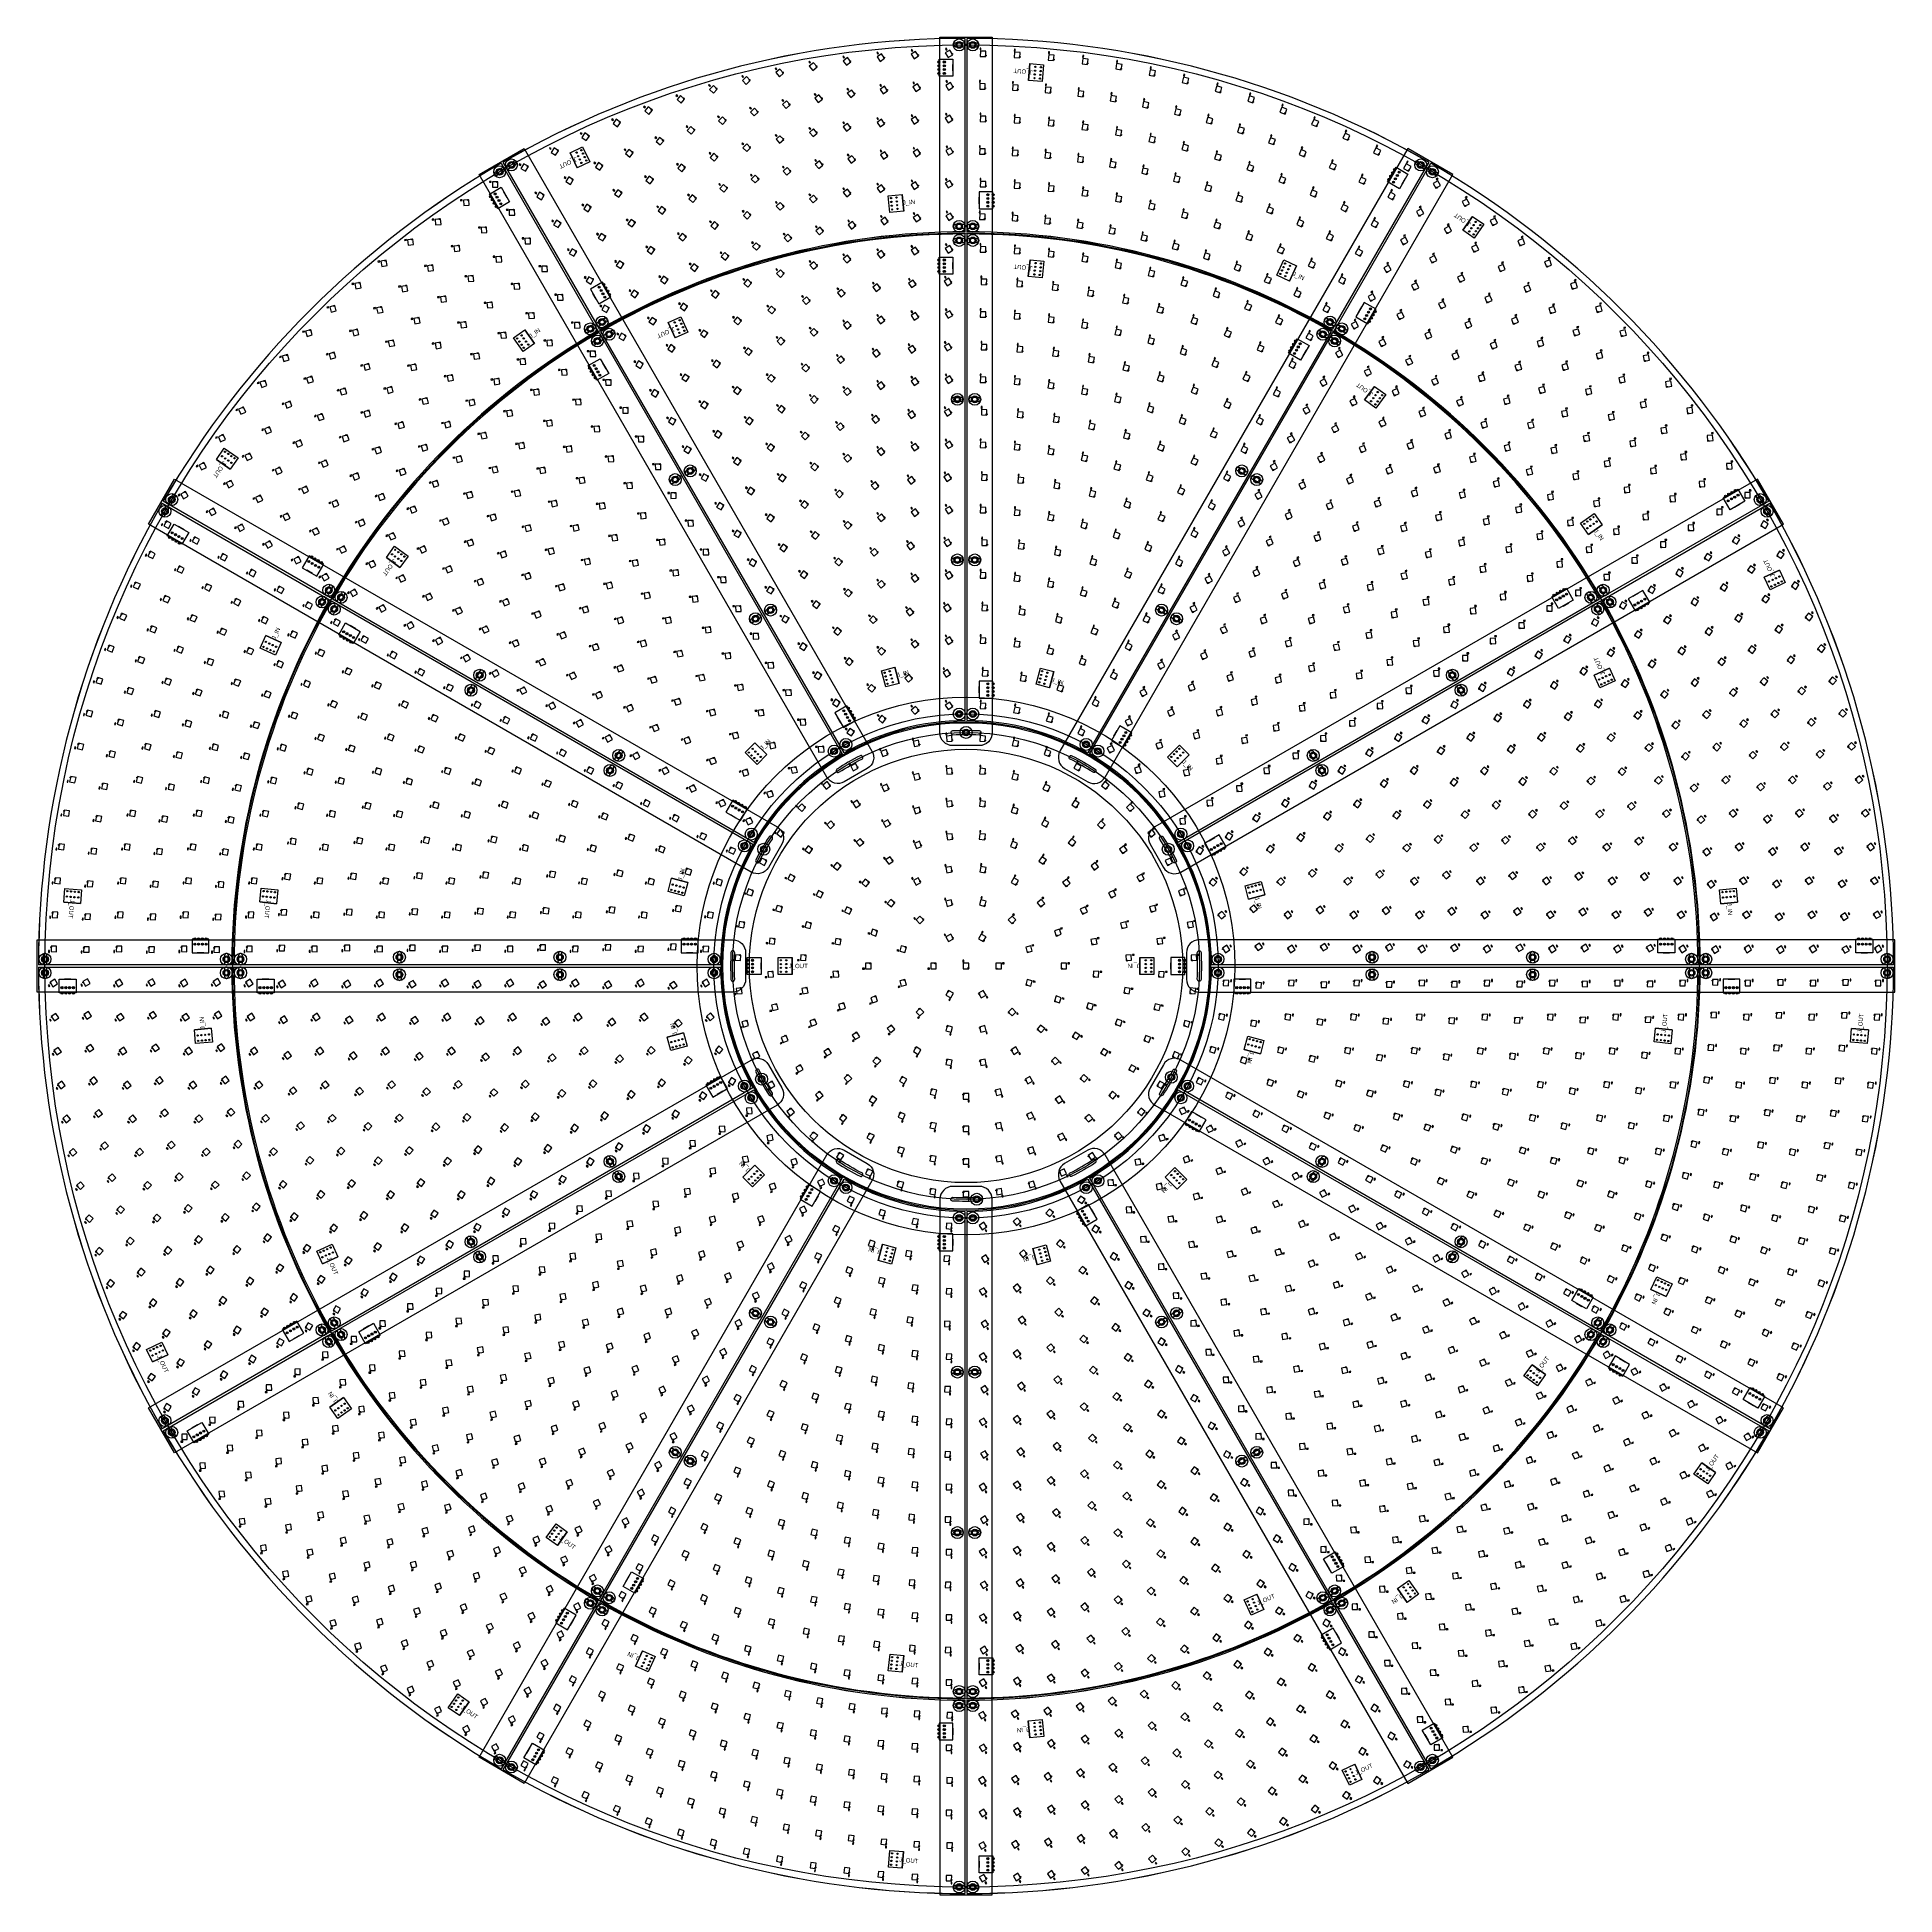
# Model space of a CAD drawing. Header units: millimetres. Extents: x -55 to 1655, y -1555 to 155.
import ezdxf
from ezdxf.enums import TextEntityAlignment as Align

# ---------------------------------------------------------------- set-up
doc = ezdxf.new("R2010")
doc.units = ezdxf.units.MM
doc.header["$MEASUREMENT"] = 0
doc.layers.add('Layer 1', color=7, linetype='Continuous', lineweight=0)
for name, color, linetype in [('SUN-LABEL', 4, 'Continuous'), ('SUN-OUTLINE', 2, 'Continuous'), ('SUN-STANDOFF', 1, 'Continuous'), ('SUN-WAGO', 3, 'Continuous')]:
    doc.layers.add(name, color=color, linetype=linetype)

msp = doc.modelspace()

# ---------------------------------------------------------------- linework, layer by layer
at = {"layer": 'Layer 1', "color": 2, "lineweight": 25, "true_color": 0xf7ec13}
for p, q in [((799, 153.9), (799, -24.1)), ((801, -24.1), (801, 153.9)), ((372.1, 39), (461.1, -115.2)), ((462.8, -114.2), (373.8, 40)), ((1226.1, 40), (1137.1, -114.2)), ((1138.8, -115.2), (1227.8, 39)), ((799, -26.1), (799, -474.1)), ((801, -474.1), (801, -26.1)), ((462.1, -116.9), (686.1, -504.9)), ((687.8, -503.9), (463.8, -115.9)), ((1136.1, -115.9), (912.1, -503.9)), ((913.8, -504.9), (1137.8, -116.9)), ((215, -361.3), (60.9, -272.3)), ((1539, -272.3), (1384.9, -361.3)), ((59.9, -274), (214, -363)), ((1385.9, -363), (1540, -274)), ((215.8, -364), (603.7, -588)), ((604.7, -586.3), (216.8, -362.3)), ((1383.2, -362.3), (995.2, -586.3)), ((996.2, -588), (1384.2, -364)), ((124, -699.1), (-54, -699.1)), ((-54, -701.1), (124, -701.1)), ((574, -699.1), (126, -699.1)), ((126, -701.1), (574, -701.1)), ((1474, -699.1), (1026, -699.1)), ((1026, -701.1), (1474, -701.1)), ((1654, -699.1), (1476, -699.1)), ((1476, -701.1), (1654, -701.1)), ((603.7, -812.3), (215.8, -1036.3)), ((216.8, -1038), (604.7, -814)), ((995.2, -814), (1383.2, -1038)), ((1384.2, -1036.3), (996.2, -812.3)), ((686.1, -895.3), (462.1, -1283.3)), ((463.8, -1284.3), (687.8, -896.3)), ((912.1, -896.3), (1136.1, -1284.3)), ((1137.8, -1283.3), (913.8, -895.3)), ((799, -926.1), (799, -1374.1)), ((801, -1374.1), (801, -926.1)), ((214, -1037.3), (59.9, -1126.3)), ((60.9, -1128), (215, -1039)), ((1384.9, -1039), (1539, -1128)), ((1540, -1126.3), (1385.9, -1037.3)), ((461.1, -1285.1), (372.1, -1439.2)), ((373.8, -1440.2), (462.8, -1286.1)), ((1137.1, -1286.1), (1226.1, -1440.2)), ((1227.8, -1439.2), (1138.8, -1285.1)), ((799, -1376.1), (799, -1554.1)), ((801, -1554.1), (801, -1376.1))]:
    msp.add_line(p, q, dxfattribs=at)
at = {"layer": 'Layer 1', "color": 93, "lineweight": 25, "true_color": 0x6abd45}
for p, q in [((787.9, 123.9), (787.9, 129.9)), ((1201.5, 19.6), (1204.5, 24.8)), ((377.4, 7.5), (374.4, 12.7)), ((812.1, 1.7), (812.1, 7.7)), ((787.9, -58.3), (787.9, -52.3)), ((459.5, -86.3), (456.5, -81.1)), ((1161.4, -98.4), (1164.4, -93.2)), ((1110.4, -138.2), (1113.4, -133.1)), ((468.6, -150.3), (465.6, -145.2)), ((1507.6, -277.6), (1512.8, -274.6)), ((80.2, -298.6), (75, -295.6)), ((198.2, -338.7), (193, -335.7)), ((1413.8, -359.7), (1419, -356.7)), ((1349.7, -368.7), (1354.9, -365.7)), ((238.1, -389.7), (232.9, -386.7)), ((812.1, -448.7), (812.1, -442.7)), ((684.7, -476.3), (681.7, -471.1)), ((936.2, -488.4), (939.2, -483.2)), ((588.2, -563.9), (583.1, -560.9)), ((1023.8, -584.9), (1029, -581.9)), ((98.1, -688), (92.1, -688)), ((548.5, -688), (542.5, -688)), ((611.3, -703.1), (611.3, -697.1)), ((988.6, -703.1), (988.6, -697.1)), ((1441.8, -688), (1447.8, -688)), ((1624, -688), (1630, -688)), ((-24.1, -712.2), (-30.1, -712.2)), ((158.1, -712.2), (152.1, -712.2)), ((1051.4, -712.2), (1057.4, -712.2)), ((1501.8, -712.2), (1507.8, -712.2)), ((576.1, -815.4), (571, -818.4)), ((1011.7, -836.3), (1016.9, -839.3)), ((663.8, -911.8), (660.8, -917)), ((915.2, -923.9), (918.2, -929.1)), ((787.9, -951.6), (787.9, -957.6)), ((1361.8, -1010.6), (1367, -1013.6)), ((186.1, -1040.6), (180.9, -1043.6)), ((250.2, -1031.5), (245, -1034.5)), ((1401.7, -1061.5), (1406.9, -1064.5)), ((1519.7, -1101.7), (1524.9, -1104.7)), ((92.3, -1122.6), (87.1, -1125.6)), ((489.5, -1262), (486.5, -1267.2)), ((1131.4, -1249.9), (1134.4, -1255.1)), ((438.6, -1301.9), (435.6, -1307.1)), ((1140.4, -1314), (1143.4, -1319.2)), ((812.1, -1341.9), (812.1, -1347.9)), ((787.9, -1402), (787.9, -1408)), ((1222.5, -1407.7), (1225.5, -1412.9)), ((398.4, -1419.8), (395.4, -1425)), ((812.1, -1524.2), (812.1, -1530.2))]:
    msp.add_line(p, q, dxfattribs=at)
at = {"layer": 'Layer 1', "color": 175, "lineweight": 25, "true_color": 0x3953a4}
for p, q in [((812.2, -497.2), (787.7, -497.2)), ((709.1, -518.3), (687.9, -530.5)), ((890.8, -518.3), (912, -530.5)), ((630.4, -588.1), (618.1, -609.3)), ((969.6, -588.1), (981.8, -609.3)), ((597.1, -687.9), (597.1, -712.4)), ((1002.9, -687.9), (1002.9, -712.4)), ((618.1, -791), (630.4, -812.2)), ((981.8, -791), (969.6, -812.2)), ((687.9, -869.7), (709.1, -882)), ((912, -869.7), (890.8, -882)), ((812.2, -903), (787.7, -903))]:
    msp.add_line(p, q, dxfattribs=at)
for points in [[(776, -485.5), (776, 155.1), (824, 155.1), (824, -485.5)], [(671.9, -526.2), (351.6, 28.5), (393.2, 52.5), (713.4, -502.2)], [(928.1, -526.2), (1248.3, 28.5), (1206.8, 52.5), (886.5, -502.2)], [(602.1, -613.6), (47.4, -293.3), (71.3, -251.8), (626.1, -572)], [(997.9, -613.6), (1552.6, -293.3), (1528.6, -251.8), (973.9, -572)], [(585.3, -724.1), (-55.2, -724.1), (-55.2, -676.1), (585.3, -676.1)], [(1014.6, -724.1), (1655.2, -724.1), (1655.2, -676.1), (1014.6, -676.1)], [(626.1, -828.2), (71.3, -1148.5), (47.4, -1106.9), (602.1, -786.7)], [(973.9, -828.2), (1528.6, -1148.5), (1552.6, -1106.9), (997.9, -786.7)], [(713.4, -898), (393.2, -1452.7), (351.6, -1428.7), (671.9, -874)], [(886.5, -898), (1206.8, -1452.7), (1248.3, -1428.7), (928.1, -874)], [(776, -914.8), (776, -1555.3), (824, -1555.3), (824, -914.8)]]:
    msp.add_lwpolyline(points, dxfattribs=at)
at = {"layer": 'Layer 1', "color": 30, "lineweight": 25, "true_color": 0xf57f20}
for points in [[(688.1, 136.3), (687.1, 137.6), (686.5, 137.1), (687.5, 135.8)], [(719.5, 139.9), (718.6, 141.2), (717.9, 140.8), (718.8, 139.5)], [(750.9, 142.4), (750.1, 143.7), (749.4, 143.3), (750.3, 141.9)], [(782.5, 143.6), (781.7, 145), (781, 144.6), (781.8, 143.2)], [(813.7, 143.4), (813.7, 145), (812.9, 145), (812.9, 143.4)], [(845.2, 142.3), (845.3, 143.9), (844.5, 143.9), (844.4, 142.3)], [(876.7, 140), (876.8, 141.6), (876, 141.6), (875.9, 140.1)], [(908, 136.5), (908.3, 138.1), (907.5, 138.2), (907.3, 136.6)], [(625.9, 125.6), (624.9, 126.8), (624.3, 126.3), (625.3, 125.1)], [(656.9, 131.6), (655.9, 132.8), (655.3, 132.3), (656.3, 131.1)], [(939.3, 131.9), (939.5, 133.5), (938.7, 133.6), (938.5, 132)], [(970.3, 126.1), (970.6, 127.7), (969.8, 127.8), (969.5, 126.3)], [(1001, 119.2), (1001.4, 120.7), (1000.6, 120.9), (1000.3, 119.4)], [(564.7, 110.3), (563.6, 111.4), (563, 110.9), (564.1, 109.7)], [(595.2, 118.6), (594.1, 119.7), (593.5, 119.2), (594.6, 118)], [(662, 102), (660.9, 103.2), (660.3, 102.7), (661.3, 101.5)], [(692, 106.6), (691.1, 107.9), (690.4, 107.4), (691.4, 106.1)], [(722.3, 110.1), (721.4, 111.4), (720.7, 110.9), (721.6, 109.6)], [(752.6, 112.4), (751.8, 113.7), (751.1, 113.3), (752, 112)], [(783, 113.6), (782.2, 115), (781.5, 114.6), (782.4, 113.2)], [(813.1, 113.4), (813.2, 115), (812.4, 115), (812.3, 113.4)], [(843.5, 112.3), (843.6, 113.9), (842.8, 113.9), (842.7, 112.4)], [(873.9, 110.1), (874, 111.7), (873.2, 111.8), (873.1, 110.2)], [(904.1, 106.8), (904.3, 108.4), (903.5, 108.5), (903.3, 106.9)], [(934.2, 102.3), (934.5, 103.9), (933.7, 104), (933.4, 102.5)], [(1031.5, 111.1), (1032, 112.6), (1031.2, 112.8), (1030.8, 111.3)], [(1061.7, 101.8), (1062.2, 103.4), (1061.4, 103.6), (1060.9, 102.1)], [(504.8, 90.5), (503.6, 91.5), (503.1, 90.9), (504.3, 89.9)], [(534.6, 101), (533.4, 102), (532.8, 101.4), (534, 100.4)], [(602.4, 89.4), (601.3, 90.6), (600.7, 90), (601.8, 88.9)], [(632.1, 96.3), (631, 97.5), (630.4, 96.9), (631.5, 95.7)], [(964.1, 96.7), (964.5, 98.3), (963.7, 98.5), (963.4, 96.9)], [(993.8, 90), (994.2, 91.6), (993.4, 91.8), (993, 90.2)], [(1091.5, 91.5), (1092.1, 93), (1091.3, 93.3), (1090.8, 91.8)], [(475.4, 78.9), (474.2, 79.9), (473.7, 79.2), (475, 78.3)], [(543.9, 72.5), (542.7, 73.5), (542.2, 72.9), (543.4, 71.9)], [(573, 81.5), (571.9, 82.6), (571.3, 82), (572.5, 80.9)], [(657, 70.6), (655.9, 71.9), (655.3, 71.3), (656.4, 70.1)], [(688.1, 75.8), (687.1, 77), (686.5, 76.5), (687.5, 75.3)], [(719.5, 79.6), (718.5, 80.9), (717.9, 80.5), (718.8, 79.2)], [(750.9, 82.2), (750.1, 83.6), (749.4, 83.1), (750.3, 81.8)], [(782.5, 83.6), (781.6, 85), (781, 84.5), (781.8, 83.2)], [(813.7, 83.4), (813.7, 85), (812.9, 85), (812.9, 83.4)], [(845.2, 82.2), (845.3, 83.8), (844.5, 83.8), (844.4, 82.2)], [(876.7, 79.7), (876.9, 81.3), (876.1, 81.4), (875.9, 79.8)], [(908, 76), (908.3, 77.6), (907.5, 77.7), (907.2, 76.1)], [(939.2, 71), (939.5, 72.6), (938.7, 72.7), (938.4, 71.2)], [(1023.2, 82.2), (1023.7, 83.8), (1022.9, 84), (1022.5, 82.5)], [(1052.3, 73.3), (1052.8, 74.9), (1052.1, 75.1), (1051.6, 73.6)], [(1120.9, 80), (1121.5, 81.5), (1120.8, 81.8), (1120.2, 80.3)], [(1149.8, 67.5), (1150.5, 68.9), (1149.8, 69.3), (1149.1, 67.8)], [(418.1, 52.5), (416.8, 53.3), (416.4, 52.7), (417.7, 51.8)], [(446.5, 66.2), (445.2, 67.1), (444.8, 66.5), (446.1, 65.6)], [(486.9, 51.2), (485.7, 52.1), (485.2, 51.5), (486.4, 50.5)], [(515.2, 62.4), (514, 63.4), (513.5, 62.8), (514.7, 61.7)], [(595.4, 56.6), (594.3, 57.8), (593.7, 57.2), (594.9, 56.1)], [(626.1, 64.2), (625, 65.4), (624.4, 64.9), (625.5, 63.7)], [(752.7, 52.3), (751.9, 53.6), (751.2, 53.2), (752.1, 51.9)], [(783.1, 53.6), (782.3, 55), (781.6, 54.5), (782.4, 53.2)], [(813.1, 53.4), (813.1, 55), (812.3, 55), (812.3, 53.4)], [(843.4, 52.2), (843.5, 53.8), (842.7, 53.9), (842.6, 52.3)], [(873.7, 49.9), (873.8, 51.5), (873, 51.5), (872.9, 49.9)], [(970.1, 64.8), (970.5, 66.3), (969.7, 66.5), (969.4, 65)], [(1000.8, 57.3), (1001.2, 58.8), (1000.4, 59.1), (1000, 57.5)], [(1081.1, 63.4), (1081.6, 64.9), (1080.9, 65.1), (1080.3, 63.6)], [(1109.4, 52.3), (1110, 53.8), (1109.3, 54.1), (1108.7, 52.6)], [(1178.3, 53.9), (1179, 55.3), (1178.3, 55.7), (1177.6, 54.2)], [(390.3, 37.7), (388.9, 38.5), (388.5, 37.8), (389.8, 37)], [(459, 38.9), (457.7, 39.9), (457.3, 39.2), (458.6, 38.3)], [(535.2, 37.7), (534, 38.8), (533.5, 38.1), (534.7, 37.1)], [(565.1, 47.8), (563.9, 48.9), (563.4, 48.3), (564.6, 47.2)], [(632.7, 35), (631.6, 36.2), (631, 35.6), (632.1, 34.4)], [(662.4, 41.1), (661.4, 42.3), (660.7, 41.8), (661.8, 40.6)], [(692.4, 46.1), (691.4, 47.3), (690.7, 46.8), (691.7, 45.6)], [(722.5, 49.8), (721.5, 51.1), (720.9, 50.6), (721.8, 49.3)], [(903.8, 46.3), (904, 47.9), (903.3, 48), (903, 46.4)], [(933.8, 41.5), (934.1, 43.1), (933.3, 43.2), (933, 41.6)], [(963.5, 35.5), (963.9, 37.1), (963.1, 37.2), (962.8, 35.7)], [(1031.1, 48.6), (1031.6, 50.1), (1030.8, 50.4), (1030.4, 48.8)], [(1061.1, 38.7), (1061.6, 40.2), (1060.9, 40.5), (1060.3, 39)], [(1137.3, 40.2), (1138, 41.7), (1137.3, 42), (1136.6, 40.6)], [(1206.2, 39.2), (1207, 40.6), (1206.3, 41), (1205.5, 39.6)], [(362.9, 22.3), (361.3, 22.2), (361.3, 21.4), (362.9, 21.5)], [(431.7, 25.7), (430.3, 26.6), (429.9, 25.9), (431.2, 25)], [(505.7, 26.5), (504.4, 27.4), (504, 26.8), (505.2, 25.8)], [(574, 19.1), (572.9, 20.2), (572.3, 19.6), (573.5, 18.5)], [(603.2, 27.6), (602.1, 28.8), (601.5, 28.2), (602.6, 27.1)], [(719.5, 19.3), (718.5, 20.6), (717.9, 20.1), (718.8, 18.8)], [(750.9, 22.1), (750, 23.4), (749.4, 23), (750.3, 21.7)], [(782.5, 23.6), (781.6, 24.9), (781, 24.5), (781.8, 23.2)], [(813.7, 23.3), (813.7, 24.9), (812.9, 25), (812.9, 23.4)], [(845.2, 22.1), (845.3, 23.7), (844.6, 23.7), (844.4, 22.1)], [(876.7, 19.4), (876.9, 21), (876.1, 21.1), (875.9, 19.5)], [(993, 28.3), (993.4, 29.9), (992.7, 30.1), (992.3, 28.5)], [(1022.2, 20), (1022.7, 21.5), (1021.9, 21.7), (1021.4, 20.2)], [(1090.6, 27.6), (1091.2, 29.1), (1090.5, 29.4), (1089.9, 27.9)], [(1164.8, 27.1), (1165.5, 28.5), (1164.8, 28.9), (1164.1, 27.5)], [(1233.2, 23.6), (1234.6, 24.4), (1234.2, 25.1), (1232.8, 24.3)], [(336.2, 5.4), (334.6, 5.3), (334.6, 4.5), (336.2, 4.6)], [(404.8, 11.4), (403.4, 12.2), (403, 11.5), (404.4, 10.7)], [(448.2, 0.4), (446.9, 1.3), (446.4, 0.6), (447.8, -0.2)], [(476.7, 14), (475.4, 15), (474.9, 14.3), (476.2, 13.4)], [(545.3, 9.5), (544.1, 10.5), (543.5, 9.9), (544.8, 8.8)], [(626.2, 2.6), (625.1, 3.8), (624.6, 3.2), (625.7, 2.1)], [(657.1, 9.5), (656, 10.7), (655.4, 10.2), (656.5, 9)], [(688.2, 15.1), (687.2, 16.3), (686.5, 15.8), (687.5, 14.6)], [(908, 15.4), (908.3, 16.9), (907.5, 17.1), (907.2, 15.5)], [(939.1, 10), (939.4, 11.5), (938.6, 11.7), (938.3, 10.1)], [(970, 3.2), (970.3, 4.8), (969.6, 5), (969.2, 3.4)], [(1051, 10.4), (1051.6, 11.9), (1050.8, 12.2), (1050.3, 10.7)], [(1079.4, -0.3), (1080, 1.2), (1079.3, 1.5), (1078.7, 0)], [(1119.7, 15.3), (1120.4, 16.7), (1119.6, 17.1), (1119, 15.6)], [(1148.2, 1.8), (1149, 3.3), (1148.2, 3.6), (1147.5, 2.2)], [(1191.7, 12.9), (1192.5, 14.3), (1191.8, 14.7), (1191, 13.3)], [(1259.9, 6.9), (1261.3, 7.7), (1261, 8.4), (1259.6, 7.7)], [(310.1, -12.4), (308.5, -12.6), (308.6, -13.4), (310.2, -13.2)], [(378.3, -3.4), (376.7, -3.5), (376.8, -4.3), (378.4, -4.2)], [(420.3, -14.3), (418.9, -13.5), (418.5, -14.2), (419.9, -15)], [(489, -13.3), (487.7, -12.4), (487.2, -13.1), (488.5, -14)], [(516.9, -1.4), (515.6, -0.4), (515.2, -1), (516.4, -2)], [(565.7, -15.2), (564.5, -14.1), (563.9, -14.7), (565.1, -15.8)], [(595.8, -5.6), (594.6, -4.5), (594, -5.1), (595.2, -6.2)], [(692.7, -14.6), (691.7, -13.3), (691.1, -13.8), (692.1, -15.1)], [(722.7, -10.5), (721.8, -9.2), (721.1, -9.7), (722.1, -11)], [(752.9, -7.8), (752, -6.5), (751.3, -6.9), (752.2, -8.3)], [(783.1, -6.4), (782.3, -5.1), (781.6, -5.5), (782.4, -6.8)], [(813, -6.6), (813.1, -5), (812.3, -5), (812.2, -6.6)], [(843.3, -7.9), (843.4, -6.3), (842.6, -6.2), (842.5, -7.8)], [(873.4, -10.4), (873.6, -8.8), (872.8, -8.7), (872.6, -10.3)], [(903.5, -14.3), (903.7, -12.7), (902.9, -12.6), (902.7, -14.2)], [(1000.5, -4.9), (1000.9, -3.3), (1000.2, -3.1), (999.7, -4.6)], [(1030.6, -14.3), (1031.1, -12.8), (1030.4, -12.5), (1029.9, -14)], [(1107.4, -12.1), (1108, -10.6), (1107.3, -10.3), (1106.7, -11.8)], [(1176.2, -12.8), (1177, -11.4), (1176.3, -11), (1175.5, -12.4)], [(1217.7, -2), (1219.1, -1.3), (1218.7, -0.6), (1217.3, -1.3)], [(1243.5, -18.2), (1244.9, -17.4), (1244.6, -16.7), (1243.1, -17.4)], [(1286, -10.7), (1287.5, -10.1), (1287.2, -9.4), (1285.7, -10)], [(284.7, -31.2), (283.1, -31.4), (283.2, -32.2), (284.8, -32)], [(352.6, -19.7), (351, -19.8), (351, -20.6), (352.6, -20.5)], [(392.9, -29.7), (391.3, -29.7), (391.3, -30.5), (392.9, -30.5)], [(461.6, -26.4), (460.3, -25.5), (459.8, -26.2), (461.2, -27.1)], [(536, -26.1), (534.8, -25.1), (534.3, -25.7), (535.5, -26.7)], [(604.2, -34.4), (603, -33.3), (602.4, -33.9), (603.6, -35)], [(633.4, -26.5), (632.3, -25.4), (631.7, -25.9), (632.8, -27.1)], [(662.9, -19.9), (661.9, -18.7), (661.3, -19.2), (662.3, -20.4)], [(933.3, -19.5), (933.6, -17.9), (932.8, -17.7), (932.5, -19.3)], [(962.8, -25.9), (963.2, -24.4), (962.4, -24.2), (962.1, -25.7)], [(992.1, -33.7), (992.5, -32.1), (991.8, -31.9), (991.3, -33.4)], [(1060.3, -25), (1060.9, -23.5), (1060.1, -23.2), (1059.6, -24.7)], [(1134.8, -25), (1135.6, -23.6), (1134.8, -23.2), (1134.1, -24.7)], [(1203.2, -28.3), (1204.6, -27.6), (1204.2, -26.8), (1202.8, -27.6)], [(1268.7, -35.2), (1270.1, -34.5), (1269.8, -33.8), (1268.3, -34.5)], [(1311.5, -29.4), (1313, -28.8), (1312.6, -28.1), (1311.2, -28.7)], [(260.1, -50.9), (258.5, -51.2), (258.6, -52), (260.2, -51.7)], [(327.5, -36.9), (325.9, -37), (325.9, -37.8), (327.5, -37.7)], [(366.2, -46.6), (364.6, -46.7), (364.6, -47.5), (366.2, -47.4)], [(434.7, -40.6), (433.4, -39.8), (433, -40.4), (434.3, -41.3)], [(478.3, -51.6), (476.9, -50.7), (476.5, -51.4), (477.8, -52.3)], [(506.9, -38.2), (505.6, -37.3), (505.1, -37.9), (506.4, -38.9)], [(575.3, -43.6), (574.1, -42.5), (573.6, -43.1), (574.8, -44.2)], [(657.2, -51.8), (656.1, -50.6), (655.5, -51.1), (656.6, -52.3)], [(688.2, -45.7), (687.2, -44.5), (686.6, -45), (687.6, -46.2)], [(719.5, -41.1), (718.5, -39.8), (717.9, -40.3), (718.8, -41.6)], [(750.9, -38), (750, -36.7), (749.3, -37.2), (750.2, -38.5)], [(782.5, -36.4), (781.6, -35.1), (780.9, -35.5), (781.8, -36.9)], [(813.7, -36.7), (813.7, -35.1), (812.9, -35), (812.9, -36.6)], [(845.3, -38.1), (845.4, -36.5), (844.6, -36.4), (844.5, -38)], [(876.7, -41), (876.9, -39.4), (876.1, -39.3), (875.9, -40.9)], [(908, -45.4), (908.3, -43.8), (907.5, -43.7), (907.2, -45.2)], [(939, -51.3), (939.4, -49.7), (938.6, -49.5), (938.2, -51.1)], [(1021, -42.7), (1021.5, -41.2), (1020.7, -40.9), (1020.2, -42.4)], [(1049.4, -52.9), (1050, -51.5), (1049.3, -51.2), (1048.7, -52.7)], [(1089.5, -37), (1090.2, -35.5), (1089.4, -35.2), (1088.8, -36.7)], [(1118.2, -50.2), (1118.9, -48.8), (1118.2, -48.5), (1117.4, -49.9)], [(1161.8, -39), (1162.5, -37.6), (1161.8, -37.3), (1161, -38.7)], [(1229.9, -45.1), (1231.3, -44.4), (1231, -43.7), (1229.5, -44.4)], [(1336.2, -49), (1337.7, -48.4), (1337.4, -47.7), (1335.9, -48.2)], [(303, -55), (301.4, -55.2), (301.5, -56), (303.1, -55.8)], [(340.2, -64.6), (338.6, -64.8), (338.7, -65.6), (340.3, -65.4)], [(408.4, -55.4), (406.8, -55.4), (406.8, -56.2), (408.4, -56.2)], [(450.3, -66.3), (448.9, -65.4), (448.5, -66.1), (449.9, -67)], [(518.9, -65.7), (517.6, -64.7), (517.2, -65.4), (518.5, -66.3)], [(546.9, -54), (545.6, -53), (545.1, -53.6), (546.4, -54.6)], [(596.2, -68.3), (595, -67.2), (594.5, -67.8), (595.7, -68.9)], [(626.5, -59.3), (625.4, -58.2), (624.8, -58.7), (625.9, -59.8)], [(748.5, -68.3), (747.6, -67), (747, -67.4), (747.9, -68.8)], [(781.7, -66.5), (780.8, -65.1), (780.1, -65.5), (781, -66.9)], [(814.5, -66.7), (814.5, -65.1), (813.7, -65.1), (813.7, -66.7)], [(847.6, -68.3), (847.8, -66.7), (847, -66.7), (846.8, -68.3)], [(969.7, -58.6), (970.2, -57.1), (969.4, -56.9), (969, -58.4)], [(1000.1, -67.4), (1000.6, -65.9), (999.8, -65.6), (999.3, -67.2)], [(1077.4, -64.4), (1078.1, -63), (1077.3, -62.7), (1076.7, -64.1)], [(1146.2, -64.7), (1147, -63.3), (1146.3, -63), (1145.5, -64.4)], [(1187.6, -54), (1189, -53.2), (1188.7, -52.5), (1187.3, -53.3)], [(1255.9, -62.9), (1257.4, -62.3), (1257, -61.6), (1255.6, -62.2)], [(1293.2, -53.2), (1294.7, -52.6), (1294.4, -51.9), (1292.9, -52.5)], [(1360.2, -69.5), (1361.7, -69), (1361.4, -68.2), (1359.9, -68.7)], [(236.2, -71.6), (234.6, -71.9), (234.8, -72.7), (236.3, -72.4)], [(279.2, -74), (277.6, -74.3), (277.8, -75.1), (279.3, -74.8)], [(315, -83.7), (313.4, -83.9), (313.5, -84.7), (315.1, -84.5)], [(382.7, -71.7), (381.1, -71.8), (381.2, -72.6), (382.8, -72.5)], [(422.9, -81.7), (421.3, -81.7), (421.3, -82.5), (422.9, -82.5)], [(491.5, -78.5), (490.2, -77.6), (489.8, -78.3), (491.1, -79.2)], [(566.4, -78.7), (565.1, -77.7), (564.6, -78.3), (565.8, -79.3)], [(650.3, -84.1), (649.2, -83), (648.6, -83.5), (649.7, -84.7)], [(682.8, -77.1), (681.7, -75.9), (681.1, -76.4), (682.2, -77.7)], [(715.5, -71.9), (714.6, -70.6), (713.9, -71.1), (714.9, -72.4)], [(880.6, -71.7), (880.8, -70.1), (880, -70), (879.8, -71.6)], [(913.4, -76.8), (913.7, -75.2), (912.9, -75), (912.6, -76.6)], [(945.9, -83.6), (946.3, -82), (945.5, -81.8), (945.1, -83.4)], [(1029.9, -77.7), (1030.5, -76.2), (1029.8, -75.9), (1029.2, -77.4)], [(1104.9, -77.2), (1105.6, -75.7), (1104.9, -75.4), (1104.2, -76.8)], [(1173.2, -80.3), (1174.6, -79.5), (1174.2, -78.8), (1172.8, -79.6)], [(1213.3, -70.1), (1214.8, -69.4), (1214.4, -68.7), (1213, -69.4)], [(1281.2, -81.8), (1282.7, -81.2), (1282.4, -80.5), (1280.9, -81.1)], [(1317.1, -72.1), (1318.6, -71.5), (1318.3, -70.8), (1316.8, -71.4)], [(213.1, -93.1), (211.5, -93.5), (211.7, -94.3), (213.3, -93.9)], [(256.2, -94), (254.6, -94.3), (254.8, -95.1), (256.3, -94.7)], [(357.8, -89), (356.2, -89.1), (356.3, -89.9), (357.8, -89.8)], [(396.2, -98.7), (394.6, -98.8), (394.7, -99.6), (396.3, -99.5)], [(464.7, -92.6), (463.3, -91.8), (462.9, -92.4), (464.3, -93.3)], [(537.1, -90.5), (535.8, -89.5), (535.3, -90.2), (536.6, -91.1)], [(586.8, -103.1), (585.5, -102.1), (585, -102.7), (586.2, -103.8)], [(618.3, -92.8), (617.1, -91.7), (616.6, -92.3), (617.7, -93.4)], [(719.4, -101.6), (718.5, -100.3), (717.8, -100.8), (718.8, -102.1)], [(750.9, -98.2), (750, -96.9), (749.3, -97.4), (750.2, -98.7)], [(782.5, -96.5), (781.6, -95.1), (780.9, -95.5), (781.8, -96.9)], [(813.7, -96.7), (813.8, -95.1), (813, -95.1), (812.9, -96.7)], [(845.3, -98.2), (845.4, -96.6), (844.6, -96.6), (844.5, -98.2)], [(876.7, -101.4), (876.9, -99.8), (876.1, -99.7), (875.9, -101.3)], [(978, -92), (978.4, -90.5), (977.6, -90.3), (977.2, -91.8)], [(1009.5, -102.2), (1010.1, -100.7), (1009.3, -100.4), (1008.8, -101.9)], [(1059.3, -89.3), (1059.9, -87.8), (1059.2, -87.5), (1058.6, -89)], [(1088.1, -102.3), (1088.8, -100.9), (1088.1, -100.5), (1087.4, -102)], [(1131.8, -91), (1132.6, -89.6), (1131.8, -89.3), (1131.1, -90.7)], [(1199.8, -97.2), (1201.3, -96.5), (1200.9, -95.7), (1199.5, -96.4)], [(1238.4, -87.3), (1239.8, -86.6), (1239.5, -85.9), (1238, -86.6)], [(1305.7, -101.7), (1307.2, -101.2), (1306.9, -100.4), (1305.4, -100.9)], [(1340.2, -91.9), (1341.7, -91.4), (1341.4, -90.6), (1339.9, -91.1)], [(1383.4, -90.9), (1384.9, -90.5), (1384.7, -89.7), (1383.1, -90.1)], [(190.8, -115.5), (189.2, -115.9), (189.5, -116.7), (191, -116.2)], [(233.9, -114.7), (232.3, -115.1), (232.5, -115.9), (234.1, -115.5)], [(290.6, -103.7), (289, -104), (289.2, -104.8), (290.7, -104.5)], [(333.5, -107.3), (331.9, -107.5), (332, -108.3), (333.6, -108.1)], [(370.4, -116.9), (368.8, -117.1), (368.9, -117.9), (370.5, -117.7)], [(438.4, -107.3), (436.8, -107.4), (436.8, -108.2), (438.4, -108.1)], [(480.3, -118.2), (478.9, -117.4), (478.5, -118.1), (479.9, -118.9)], [(508.3, -103.7), (507, -102.8), (506.6, -103.5), (507.9, -104.4)], [(555.8, -115.1), (554.5, -114.2), (554, -114.8), (555.3, -115.8)], [(657.3, -113.3), (656.2, -112.1), (655.6, -112.7), (656.7, -113.9)], [(688.2, -106.6), (687.2, -105.4), (686.6, -105.9), (687.6, -107.2)], [(907.9, -106.3), (908.2, -104.7), (907.5, -104.5), (907.2, -106.1)], [(938.9, -112.7), (939.3, -111.2), (938.5, -111), (938.1, -112.5)], [(969.4, -120.8), (969.9, -119.3), (969.1, -119), (968.7, -120.6)], [(1040.5, -114), (1041.2, -112.5), (1040.4, -112.2), (1039.8, -113.7)], [(1116.2, -116.7), (1117, -115.3), (1116.3, -114.9), (1115.5, -116.3)], [(1157.6, -105.9), (1159, -105.2), (1158.6, -104.5), (1157.2, -105.2)], [(1225.8, -115.2), (1227.2, -114.5), (1226.9, -113.8), (1225.4, -114.4)], [(1262.7, -105.4), (1264.2, -104.8), (1263.9, -104.1), (1262.4, -104.7)], [(1362.5, -112.5), (1364.1, -112.1), (1363.9, -111.3), (1362.3, -111.7)], [(1405.7, -113.1), (1407.3, -112.7), (1407.1, -112), (1405.5, -112.4)], [(212.4, -136.3), (210.8, -136.7), (211.1, -137.5), (212.6, -137.1)], [(267, -124.7), (265.4, -125), (265.6, -125.8), (267.2, -125.5)], [(310, -126.5), (308.5, -126.8), (308.6, -127.6), (310.2, -127.3)], [(345.4, -136.2), (343.8, -136.4), (343.9, -137.2), (345.5, -137)], [(412.9, -123.7), (411.3, -123.8), (411.4, -124.6), (413, -124.5)], [(452.9, -133.7), (451.3, -133.7), (451.3, -134.5), (452.9, -134.5)], [(525.5, -128.7), (524.2, -127.8), (523.8, -128.5), (525.1, -129.4)], [(596.8, -131.4), (595.6, -130.4), (595, -131), (596.3, -132)], [(626.8, -121.6), (625.7, -120.5), (625.1, -121.1), (626.3, -122.2)], [(715.1, -132.5), (714.1, -131.3), (713.5, -131.8), (714.5, -133)], [(748.2, -128.6), (747.3, -127.2), (746.7, -127.7), (747.6, -129)], [(781.6, -126.5), (780.7, -125.2), (780, -125.6), (780.9, -126.9)], [(814.6, -126.7), (814.6, -125.1), (813.8, -125.1), (813.8, -126.7)], [(847.9, -128.5), (848.1, -126.9), (847.3, -126.9), (847.1, -128.5)], [(881.1, -132.3), (881.3, -130.7), (880.5, -130.6), (880.3, -132.2)], [(913.9, -138), (914.3, -136.4), (913.5, -136.2), (913.2, -137.8)], [(999.5, -130.5), (1000.1, -129), (999.3, -128.7), (998.8, -130.2)], [(1070.9, -127.4), (1071.6, -125.9), (1070.9, -125.6), (1070.2, -127)], [(1143.2, -132.3), (1144.6, -131.5), (1144.2, -130.8), (1142.8, -131.6)], [(1183.2, -122.1), (1184.6, -121.4), (1184.3, -120.7), (1182.8, -121.4)], [(1250.9, -134.3), (1252.4, -133.7), (1252.1, -133), (1250.6, -133.6)], [(1286.3, -124.6), (1287.8, -124), (1287.5, -123.3), (1286, -123.8)], [(1329.4, -122.5), (1330.9, -122.1), (1330.7, -121.3), (1329.2, -121.8)], [(1384.1, -133.9), (1385.7, -133.6), (1385.5, -132.8), (1383.9, -133.2)], [(1427.3, -136.2), (1428.8, -135.9), (1428.7, -135.1), (1427.1, -135.4)], [(169.3, -138.7), (167.8, -139.2), (168.1, -139.9), (169.6, -139.4)], [(244.2, -146.6), (242.7, -147), (242.9, -147.8), (244.5, -147.4)], [(287.3, -146.7), (285.8, -147.1), (285.9, -147.9), (287.5, -147.5)], [(388.1, -141.1), (386.5, -141.3), (386.6, -142.1), (388.2, -141.9)], [(426.3, -150.8), (424.7, -150.9), (424.8, -151.7), (426.4, -151.6)], [(496, -143.9), (494.6, -143), (494.2, -143.7), (495.6, -144.5)], [(567.3, -142.8), (566, -141.9), (565.5, -142.5), (566.8, -143.5)], [(649.8, -146.2), (648.6, -145.1), (648.1, -145.7), (649.2, -146.8)], [(682.2, -138.4), (681.2, -137.2), (680.6, -137.8), (681.6, -139)], [(946.4, -145.5), (946.9, -144), (946.1, -143.8), (945.7, -145.3)], [(978.4, -155), (978.9, -153.5), (978.2, -153.2), (977.7, -154.7)], [(1029.1, -141.7), (1029.7, -140.2), (1028.9, -139.9), (1028.3, -141.4)], [(1058, -154.4), (1058.7, -153), (1057.9, -152.7), (1057.2, -154.1)], [(1100.5, -142.3), (1101.3, -140.9), (1100.6, -140.5), (1099.8, -141.9)], [(1169.8, -149.2), (1171.2, -148.5), (1170.9, -147.8), (1169.4, -148.5)], [(1208, -139.4), (1209.5, -138.7), (1209.2, -138), (1207.7, -138.6)], [(1275.1, -154.5), (1276.6, -154), (1276.4, -153.2), (1274.9, -153.8)], [(1309, -144.6), (1310.6, -144.1), (1310.3, -143.4), (1308.8, -143.8)], [(1352.2, -144.3), (1353.8, -143.9), (1353.6, -143.1), (1352, -143.6)], [(148.8, -162.6), (147.3, -163.2), (147.6, -163.9), (149.1, -163.4)], [(191.7, -158.7), (190.2, -159.2), (190.4, -159.9), (192, -159.4)], [(222.4, -169.4), (220.9, -169.9), (221.1, -170.7), (222.6, -170.2)], [(265.5, -167.8), (263.9, -168.2), (264.1, -169), (265.7, -168.6)], [(321.2, -156.6), (319.6, -156.9), (319.8, -157.7), (321.4, -157.3)], [(364.1, -159.6), (362.6, -159.8), (362.7, -160.6), (364.3, -160.4)], [(400.6, -169.2), (399, -169.4), (399.1, -170.2), (400.7, -170)], [(467.2, -160.1), (465.6, -160.1), (465.6, -160.9), (467.2, -160.9)], [(510.3, -170.2), (508.9, -169.4), (508.5, -170.1), (509.9, -170.9)], [(538.4, -155.8), (537.1, -154.9), (536.7, -155.5), (538, -156.4)], [(586.5, -167.4), (585.2, -166.4), (584.7, -167), (586, -168)], [(617.8, -155.9), (616.6, -154.8), (616.1, -155.4), (617.3, -156.5)], [(688.3, -167.8), (687.2, -166.6), (686.6, -167.1), (687.7, -168.3)], [(719.4, -162.2), (718.5, -161), (717.8, -161.5), (718.8, -162.7)], [(750.9, -158.4), (749.9, -157.1), (749.3, -157.6), (750.2, -158.9)], [(782.4, -156.5), (781.6, -155.1), (780.9, -155.6), (781.8, -156.9)], [(813.7, -156.7), (813.8, -155.1), (813, -155.1), (812.9, -156.7)], [(845.3, -158.4), (845.4, -156.8), (844.6, -156.8), (844.5, -158.3)], [(876.7, -162), (877, -160.4), (876.2, -160.3), (875.9, -161.9)], [(907.9, -167.3), (908.2, -165.8), (907.4, -165.6), (907.1, -167.2)], [(1009.8, -166.3), (1010.4, -164.8), (1009.7, -164.5), (1009.1, -166)], [(1086.2, -168.7), (1086.9, -167.3), (1086.2, -166.9), (1085.5, -168.3)], [(1128.8, -158.7), (1130.2, -157.9), (1129.9, -157.2), (1128.5, -158)], [(1195.6, -167.5), (1197.1, -166.8), (1196.7, -166.1), (1195.3, -166.7)], [(1232.1, -157.7), (1233.6, -157.1), (1233.3, -156.4), (1231.8, -157)], [(1331, -165.5), (1332.5, -165.1), (1332.3, -164.4), (1330.8, -164.8)], [(1374.1, -167), (1375.7, -166.7), (1375.5, -165.9), (1374, -166.2)], [(1404.9, -156.2), (1406.4, -155.9), (1406.3, -155.1), (1404.7, -155.4)], [(1447.9, -160), (1449.5, -159.8), (1449.3, -159), (1447.8, -159.3)], [(129.2, -187.4), (127.7, -188), (128, -188.7), (129.5, -188.1)], [(171.9, -181.8), (170.4, -182.3), (170.7, -183.1), (172.2, -182.5)], [(297.9, -178), (296.4, -178.3), (296.6, -179.1), (298.1, -178.7)], [(341, -179.1), (339.4, -179.4), (339.6, -180.2), (341.1, -179.9)], [(439.4, -178.2), (437.8, -178.4), (437.9, -179.2), (439.4, -179)], [(482.9, -185.7), (481.3, -185.7), (481.3, -186.5), (482.9, -186.5)], [(555.9, -180.7), (554.6, -179.8), (554.1, -180.4), (555.4, -181.4)], [(627.3, -184.4), (626.1, -183.3), (625.5, -183.9), (626.7, -185)], [(657.5, -175.2), (656.4, -174.1), (655.8, -174.6), (657, -175.8)], [(747.9, -188.9), (747, -187.6), (746.3, -188), (747.2, -189.3)], [(781.4, -186.6), (780.6, -185.2), (779.9, -185.6), (780.8, -187)], [(814.7, -186.7), (814.8, -185.1), (814, -185.1), (813.9, -186.7)], [(848.3, -188.8), (848.4, -187.2), (847.6, -187.1), (847.5, -188.7)], [(938.7, -174.5), (939.1, -173), (938.3, -172.8), (937.9, -174.3)], [(969, -183.5), (969.5, -182), (968.7, -181.7), (968.2, -183.2)], [(1040.5, -179.4), (1041.2, -178), (1040.5, -177.6), (1039.8, -179.1)], [(1113.2, -184.2), (1114.6, -183.5), (1114.2, -182.8), (1112.8, -183.5)], [(1156.7, -176.6), (1158.2, -175.9), (1157.8, -175.2), (1156.4, -175.9)], [(1220.5, -186.9), (1222, -186.3), (1221.7, -185.6), (1220.2, -186.1)], [(1255.3, -177.1), (1256.9, -176.6), (1256.6, -175.8), (1255.1, -176.3)], [(1298.5, -175.8), (1300, -175.3), (1299.8, -174.5), (1298.2, -175)], [(1352.1, -187.4), (1353.7, -187), (1353.5, -186.2), (1351.9, -186.6)], [(1424.8, -179.2), (1426.4, -178.9), (1426.2, -178.1), (1424.7, -178.4)], [(1467.6, -184.6), (1469.2, -184.4), (1469.1, -183.6), (1467.5, -183.9)], [(201.5, -193.1), (200, -193.7), (200.3, -194.4), (201.8, -193.9)], [(244.5, -189.8), (242.9, -190.3), (243.2, -191), (244.7, -190.5)], [(275.6, -200.4), (274.1, -200.8), (274.3, -201.6), (275.9, -201.1)], [(318.7, -199.6), (317.1, -200), (317.3, -200.8), (318.9, -200.4)], [(375.8, -188.8), (374.2, -189.1), (374.3, -189.9), (375.9, -189.6)], [(412.6, -197.8), (411, -198), (411.1, -198.8), (412.7, -198.6)], [(456.4, -203), (454.8, -203.1), (454.8, -203.9), (456.4, -203.8)], [(526.1, -195.8), (524.7, -194.9), (524.3, -195.6), (525.7, -196.5)], [(597.6, -195.3), (596.3, -194.3), (595.8, -194.9), (597.1, -195.9)], [(681.6, -200), (680.5, -198.9), (679.9, -199.4), (681, -200.6)], [(714.6, -193.4), (713.6, -192.1), (712.9, -192.6), (714, -193.9)], [(881.6, -193.1), (881.9, -191.5), (881.1, -191.3), (880.8, -192.9)], [(914.6, -199.5), (915, -197.9), (914.2, -197.7), (913.8, -199.3)], [(998.8, -194.2), (999.4, -192.7), (998.6, -192.4), (998, -193.9)], [(1027.8, -206.6), (1028.5, -205.1), (1027.8, -204.8), (1027.1, -206.3)], [(1070.4, -194.3), (1071.2, -192.9), (1070.4, -192.5), (1069.7, -193.9)], [(1139.7, -201.3), (1141.2, -200.7), (1140.8, -199.9), (1139.4, -200.6)], [(1183.6, -196), (1185.1, -195.4), (1184.8, -194.7), (1183.3, -195.3)], [(1277.7, -197.4), (1279.3, -197), (1279, -196.2), (1277.5, -196.7)], [(1320.9, -198), (1322.4, -197.6), (1322.2, -196.8), (1320.7, -197.2)], [(1395.1, -190.6), (1396.7, -190.3), (1396.6, -189.5), (1395, -189.8)], [(1443.8, -202.9), (1445.4, -202.7), (1445.3, -201.9), (1443.7, -202.1)], [(110.4, -212.8), (109, -213.5), (109.3, -214.2), (110.8, -213.5)], [(153, -205.6), (151.5, -206.2), (151.8, -207), (153.3, -206.4)], [(181.6, -217.6), (180.1, -218.2), (180.4, -219), (181.9, -218.4)], [(224.4, -212.6), (222.9, -213.1), (223.1, -213.9), (224.6, -213.3)], [(297.3, -221.1), (295.8, -221.6), (296, -222.3), (297.5, -221.9)], [(351.9, -209.6), (350.4, -209.9), (350.5, -210.7), (352.1, -210.4)], [(386.8, -218.8), (385.2, -219.1), (385.4, -219.9), (387, -219.6)], [(430.8, -221.6), (429.2, -221.8), (429.3, -222.6), (430.9, -222.4)], [(497.1, -212.1), (495.5, -212.2), (495.5, -213), (497.1, -212.9)], [(540.3, -222.2), (539, -221.3), (538.5, -222), (539.9, -222.9)], [(568.6, -207.9), (567.2, -207), (566.8, -207.6), (568.1, -208.6)], [(617.3, -219.8), (616.1, -218.7), (615.6, -219.4), (616.8, -220.4)], [(649.2, -208.8), (648, -207.8), (647.4, -208.3), (648.6, -209.4)], [(719.5, -223), (718.4, -221.7), (717.8, -222.2), (718.8, -223.5)], [(750.8, -218.7), (749.9, -217.4), (749.3, -217.9), (750.2, -219.2)], [(782.4, -216.5), (781.6, -215.2), (780.9, -215.6), (781.7, -217)], [(813.7, -216.7), (813.8, -215.1), (813, -215.1), (812.9, -216.7)], [(845.3, -218.7), (845.5, -217.1), (844.7, -217), (844.5, -218.6)], [(876.7, -222.7), (877, -221.1), (876.2, -220.9), (875.9, -222.5)], [(947.1, -208), (947.6, -206.5), (946.8, -206.3), (946.3, -207.8)], [(979, -218.7), (979.5, -217.2), (978.8, -216.9), (978.2, -218.4)], [(1056.2, -220.7), (1056.9, -219.3), (1056.2, -218.9), (1055.4, -220.3)], [(1098.9, -210.7), (1100.3, -209.9), (1099.9, -209.2), (1098.5, -210)], [(1165.4, -219.8), (1166.8, -219.2), (1166.5, -218.5), (1165.1, -219.1)], [(1209.5, -216.8), (1211, -216.2), (1210.7, -215.5), (1209.2, -216)], [(1244.4, -207.5), (1246, -207), (1245.7, -206.2), (1244.2, -206.7)], [(1299.2, -218.8), (1300.8, -218.4), (1300.6, -217.6), (1299, -218)], [(1342.3, -221.2), (1343.8, -220.9), (1343.7, -220.1), (1342.1, -220.4)], [(1372.3, -210), (1373.9, -209.7), (1373.7, -208.9), (1372.2, -209.2)], [(1415.2, -215), (1416.8, -214.7), (1416.7, -213.9), (1415.1, -214.2)], [(1486.4, -210), (1488, -209.8), (1488, -209), (1486.4, -209.2)], [(92.7, -238.9), (91.3, -239.6), (91.6, -240.4), (93.1, -239.6)], [(134.9, -230.2), (133.5, -230.8), (133.8, -231.6), (135.2, -230.9)], [(205.2, -236.1), (203.7, -236.7), (204, -237.5), (205.5, -236.9)], [(254.3, -223.7), (252.8, -224.2), (253.1, -225), (254.6, -224.5)], [(329.1, -231.5), (327.6, -231.9), (327.8, -232.7), (329.3, -232.2)], [(469.3, -230.5), (467.7, -230.7), (467.7, -231.5), (469.3, -231.3)], [(512.9, -237.6), (511.3, -237.7), (511.3, -238.5), (512.9, -238.4)], [(586.3, -232.7), (585, -231.8), (584.6, -232.4), (585.9, -233.4)], [(657.9, -237.6), (656.7, -236.5), (656.1, -237), (657.3, -238.1)], [(688.4, -229.2), (687.3, -228.1), (686.7, -228.6), (687.8, -229.8)], [(907.8, -228.7), (908.1, -227.1), (907.4, -227), (907, -228.5)], [(938.4, -236.8), (938.8, -235.2), (938.1, -235), (937.6, -236.5)], [(1010.1, -231.5), (1010.7, -230), (1010, -229.7), (1009.3, -231.1)], [(1083.2, -236.2), (1084.6, -235.5), (1084.2, -234.8), (1082.8, -235.5)], [(1126.9, -228.9), (1128.3, -228.2), (1128, -227.5), (1126.5, -228.2)], [(1190, -239.6), (1191.5, -239.1), (1191.2, -238.3), (1189.7, -238.8)], [(1234.2, -238.9), (1235.8, -238.4), (1235.5, -237.7), (1234, -238.1)], [(1267.4, -229.2), (1268.9, -228.8), (1268.7, -228), (1267.2, -228.4)], [(1391.6, -233.5), (1393.2, -233.2), (1393, -232.4), (1391.5, -232.7)], [(1434.2, -240.1), (1435.8, -240), (1435.7, -239.2), (1434.1, -239.3)], [(1462, -227.3), (1463.6, -227.2), (1463.5, -226.4), (1461.9, -226.5)], [(1504.3, -236), (1505.9, -235.9), (1505.8, -235.1), (1504.2, -235.2)], [(117.8, -255.4), (116.4, -256.1), (116.7, -256.8), (118.2, -256.1)], [(162.7, -242.9), (161.2, -243.6), (161.5, -244.3), (163, -243.7)], [(234.1, -248), (232.6, -248.5), (232.9, -249.3), (234.4, -248.7)], [(276.9, -243.5), (275.4, -244), (275.6, -244.8), (277.2, -244.2)], [(307.3, -254.4), (305.8, -254.9), (306.1, -255.7), (307.6, -255.2)], [(362.2, -241.1), (360.6, -241.4), (360.8, -242.2), (362.4, -241.8)], [(406.3, -241.6), (404.7, -241.9), (404.9, -242.7), (406.4, -242.4)], [(442.5, -250.6), (440.9, -250.8), (441, -251.6), (442.6, -251.4)], [(486.5, -255.1), (484.9, -255.3), (484.9, -256.1), (486.5, -255.9)], [(556.2, -247.7), (554.8, -246.9), (554.4, -247.5), (555.8, -248.4)], [(627.9, -247.8), (626.7, -246.8), (626.2, -247.4), (627.4, -248.5)], [(713.9, -254.5), (712.9, -253.2), (712.3, -253.8), (713.3, -255)], [(747.4, -249.3), (746.5, -248), (745.9, -248.5), (746.8, -249.7)], [(781.3, -246.6), (780.4, -245.2), (779.8, -245.7), (780.6, -247)], [(814.9, -246.8), (814.9, -245.2), (814.1, -245.1), (814.1, -246.7)], [(848.7, -249.2), (848.9, -247.6), (848.1, -247.5), (847.9, -249.1)], [(882.3, -254.1), (882.6, -252.5), (881.8, -252.3), (881.5, -253.9)], [(968.4, -246.8), (969, -245.3), (968.2, -245), (967.6, -246.5)], [(1040.3, -246.2), (1041, -244.8), (1040.3, -244.4), (1039.6, -245.8)], [(1109.7, -253.5), (1111.1, -252.8), (1110.8, -252.1), (1109.3, -252.8)], [(1153.7, -248.7), (1155.2, -248.1), (1154.9, -247.4), (1153.4, -248)], [(1289.2, -252), (1290.8, -251.6), (1290.6, -250.8), (1289.1, -251.2)], [(1319.7, -241), (1321.3, -240.7), (1321.1, -239.9), (1319.6, -240.2)], [(1362.6, -245.3), (1364.2, -245.1), (1364.1, -244.3), (1362.5, -244.5)], [(1479.2, -252.4), (1480.8, -252.3), (1480.7, -251.5), (1479.2, -251.6)], [(76, -265.7), (74.6, -266.5), (74.9, -267.2), (76.3, -266.4)], [(144.8, -269), (143.3, -269.7), (143.7, -270.4), (145.1, -269.7)], [(187, -260.5), (185.5, -261.1), (185.9, -261.8), (187.3, -261.2)], [(214.9, -273.1), (213.4, -273.7), (213.8, -274.4), (215.2, -273.8)], [(257.5, -266.7), (256, -267.3), (256.3, -268.1), (257.8, -267.5)], [(338.8, -264.6), (337.2, -265.1), (337.4, -265.8), (339, -265.4)], [(382.8, -262.8), (381.3, -263.2), (381.5, -264), (383, -263.6)], [(417, -272.1), (415.4, -272.4), (415.6, -273.2), (417.1, -272.9)], [(527, -264.2), (525.4, -264.2), (525.5, -265), (527.1, -265)], [(570.3, -274.2), (569, -273.3), (568.6, -274), (569.9, -274.8)], [(598.7, -260.1), (597.4, -259.1), (596.9, -259.8), (598.2, -260.7)], [(648.4, -272.3), (647.2, -271.2), (646.7, -271.8), (647.9, -272.9)], [(680.8, -262.1), (679.7, -261), (679.1, -261.6), (680.3, -262.7)], [(915.4, -261.5), (915.8, -259.9), (915, -259.7), (914.6, -261.2)], [(947.8, -271.3), (948.4, -269.8), (947.6, -269.5), (947.1, -271)], [(997.7, -258.8), (998.3, -257.3), (997.6, -257), (997, -258.5)], [(1026.1, -272.7), (1026.9, -271.3), (1026.2, -270.9), (1025.4, -272.3)], [(1069, -262.7), (1070.4, -262), (1070, -261.3), (1068.6, -262)], [(1135.1, -272.2), (1136.6, -271.6), (1136.3, -270.9), (1134.8, -271.5)], [(1179.4, -270), (1180.9, -269.5), (1180.6, -268.8), (1179.1, -269.3)], [(1213.6, -260.6), (1215.1, -260.2), (1214.9, -259.4), (1213.3, -259.9)], [(1257.8, -262.2), (1259.3, -261.9), (1259.1, -261.1), (1257.6, -261.5)], [(1339.3, -264.1), (1340.8, -263.8), (1340.7, -263.1), (1339.1, -263.3)], [(1382, -270.3), (1383.5, -270.1), (1383.5, -269.3), (1381.9, -269.5)], [(1409.9, -257.7), (1411.5, -257.5), (1411.4, -256.7), (1409.8, -256.9)], [(1452.2, -266), (1453.8, -265.9), (1453.8, -265.1), (1452.2, -265.2)], [(1521.2, -262.6), (1522.8, -262.6), (1522.7, -261.8), (1521.1, -261.8)], [(101.7, -281.2), (100.3, -281.9), (100.6, -282.6), (102, -281.9)], [(169.8, -285.5), (168.4, -286.2), (168.7, -286.9), (170.1, -286.2)], [(286.7, -278.3), (285.2, -278.9), (285.5, -279.7), (287, -279.1)], [(316.6, -289.3), (315.1, -289.9), (315.4, -290.6), (316.9, -290.1)], [(360.5, -285.3), (359, -285.7), (359.2, -286.5), (360.7, -286)], [(461.1, -274.1), (459.5, -274.3), (459.7, -275.1), (461.2, -274.9)], [(499.1, -283), (497.5, -283.1), (497.6, -283.9), (499.2, -283.7)], [(542.9, -289.6), (541.3, -289.7), (541.3, -290.5), (542.9, -290.4)], [(616.9, -284.8), (615.6, -283.8), (615.1, -284.5), (616.4, -285.4)], [(688.6, -291.1), (687.5, -290), (686.9, -290.5), (688, -291.7)], [(719.5, -283.9), (718.4, -282.7), (717.8, -283.2), (718.9, -284.4)], [(750.8, -279.1), (749.9, -277.8), (749.2, -278.3), (750.2, -279.6)], [(782.4, -276.6), (781.6, -275.2), (780.9, -275.7), (781.7, -277)], [(813.8, -276.7), (813.8, -275.1), (813, -275.1), (813, -276.7)], [(845.4, -279), (845.5, -277.4), (844.7, -277.3), (844.6, -278.9)], [(876.7, -283.5), (877, -282), (876.2, -281.8), (875.9, -283.4)], [(907.6, -290.4), (908, -288.9), (907.3, -288.7), (906.8, -290.2)], [(979.5, -283.6), (980.1, -282.1), (979.4, -281.8), (978.7, -283.2)], [(1053.2, -288.2), (1054.6, -287.5), (1054.2, -286.8), (1052.8, -287.5)], [(1097, -281.3), (1098.5, -280.6), (1098.2, -279.9), (1096.7, -280.5)], [(1236, -282.9), (1237.6, -282.5), (1237.4, -281.7), (1235.8, -282.1)], [(1280.1, -286.8), (1281.6, -286.5), (1281.5, -285.7), (1279.9, -286)], [(1310, -275.7), (1311.6, -275.5), (1311.5, -274.7), (1309.9, -275)], [(1357.8, -288), (1359.3, -287.9), (1359.3, -287.1), (1357.7, -287.2)], [(1427.2, -282.6), (1428.8, -282.5), (1428.8, -281.7), (1427.2, -281.8)], [(1495.5, -278.1), (1497.1, -278.1), (1497, -277.3), (1495.4, -277.3)], [(1536.9, -289.5), (1538.3, -290.3), (1538.7, -289.6), (1537.3, -288.8)], [(59.8, -292.9), (59, -294.3), (59.7, -294.7), (60.5, -293.3)], [(86, -307.4), (85.3, -308.8), (86, -309.2), (86.7, -307.8)], [(127.9, -295.7), (126.5, -296.5), (126.9, -297.2), (128.3, -296.4)], [(196.8, -299), (195.4, -299.7), (195.7, -300.4), (197.2, -299.7)], [(239.1, -290.8), (237.6, -291.5), (237.9, -292.2), (239.4, -291.5)], [(267.2, -303.2), (265.7, -303.9), (266, -304.6), (267.5, -304)], [(392.7, -295.1), (391.2, -295.5), (391.4, -296.3), (392.9, -295.9)], [(436.9, -294.5), (435.4, -294.8), (435.5, -295.6), (437.1, -295.3)], [(472.5, -303.5), (470.9, -303.8), (471, -304.6), (472.6, -304.3)], [(516.6, -307.3), (515, -307.5), (515.1, -308.3), (516.7, -308.1)], [(586.4, -299.6), (585, -298.8), (584.6, -299.4), (585.9, -300.3)], [(658.3, -300.6), (657.1, -299.5), (656.6, -300.1), (657.8, -301.2)], [(781.1, -306.7), (780.2, -305.3), (779.5, -305.8), (780.4, -307.1)], [(815.1, -306.8), (815.2, -305.2), (814.4, -305.2), (814.3, -306.8)], [(937.9, -299.6), (938.5, -298.1), (937.7, -297.8), (937.2, -299.4)], [(1010.1, -298.1), (1010.9, -296.7), (1010.1, -296.3), (1009.4, -297.8)], [(1079.6, -305.7), (1081, -305), (1080.7, -304.3), (1079.2, -304.9)], [(1123.8, -301.6), (1125.3, -301), (1125, -300.3), (1123.5, -300.8)], [(1159.4, -292.5), (1160.9, -291.9), (1160.7, -291.2), (1159.2, -291.7)], [(1203.7, -292.8), (1205.3, -292.4), (1205.1, -291.6), (1203.5, -292.1)], [(1257.2, -306.3), (1258.8, -306), (1258.7, -305.2), (1257.1, -305.5)], [(1329.6, -300.5), (1331.2, -300.3), (1331.1, -299.5), (1329.5, -299.7)], [(1400.1, -296.1), (1401.7, -296), (1401.7, -295.2), (1400.1, -295.3)], [(1443.5, -308.2), (1445.1, -308.1), (1445.1, -307.3), (1443.5, -307.4)], [(1469.2, -292.6), (1470.8, -292.6), (1470.8, -291.8), (1469.2, -291.8)], [(1510.7, -304), (1512, -304.8), (1512.5, -304.1), (1511.1, -303.3)], [(45.1, -320.9), (44.3, -322.3), (45.1, -322.7), (45.8, -321.2)], [(111.7, -322.9), (111, -324.3), (111.7, -324.7), (112.4, -323.3)], [(153.6, -311.2), (152.2, -312), (152.6, -312.7), (154, -311.9)], [(221.8, -315.7), (220.3, -316.4), (220.7, -317.1), (222.1, -316.4)], [(295.8, -315.2), (294.3, -315.8), (294.6, -316.5), (296.1, -315.9)], [(339.4, -308.8), (337.9, -309.4), (338.2, -310.1), (339.7, -309.6)], [(369.9, -319.5), (368.4, -320), (368.6, -320.7), (370.1, -320.2)], [(414, -316.3), (412.4, -316.7), (412.6, -317.5), (414.2, -317.1)], [(556.9, -316.3), (555.3, -316.3), (555.3, -317.1), (556.9, -317)], [(628.9, -312.3), (627.6, -311.3), (627.1, -312), (628.4, -312.9)], [(679.9, -325), (678.7, -323.9), (678.2, -324.5), (679.3, -325.6)], [(713, -315.9), (712, -314.7), (711.4, -315.3), (712.5, -316.5)], [(746.9, -309.8), (745.9, -308.5), (745.3, -309), (746.2, -310.3)], [(849.3, -309.6), (849.5, -308), (848.7, -307.9), (848.5, -309.5)], [(883.2, -315.4), (883.5, -313.9), (882.7, -313.7), (882.4, -315.2)], [(916.4, -324.1), (916.8, -322.6), (916.1, -322.4), (915.6, -323.9)], [(967.5, -311.1), (968.1, -309.6), (967.4, -309.3), (966.7, -310.7)], [(996.1, -324.7), (996.8, -323.2), (996.1, -322.9), (995.4, -324.3)], [(1039.1, -314.8), (1040.5, -314.1), (1040.2, -313.3), (1038.8, -314.1)], [(1104.8, -324.8), (1106.3, -324.2), (1106, -323.5), (1104.5, -324)], [(1149.2, -323.6), (1150.7, -323.2), (1150.5, -322.4), (1148.9, -322.9)], [(1182.5, -314), (1184.1, -313.6), (1183.9, -312.9), (1182.3, -313.3)], [(1226.7, -317), (1228.3, -316.7), (1228.1, -315.9), (1226.6, -316.2)], [(1301, -312.5), (1302.6, -312.3), (1302.5, -311.5), (1300.9, -311.7)], [(1375.2, -312.8), (1376.8, -312.6), (1376.7, -311.9), (1375.2, -312)], [(1417.2, -322.7), (1418.8, -322.6), (1418.8, -321.8), (1417.2, -321.9)], [(1485, -319.5), (1486.3, -320.3), (1486.7, -319.6), (1485.4, -318.8)], [(1551.8, -317.3), (1553.1, -318.2), (1553.5, -317.5), (1552.2, -316.6)], [(71.9, -334.4), (71.1, -335.8), (71.8, -336.2), (72.6, -334.8)], [(138, -337.4), (137.3, -338.8), (138, -339.2), (138.7, -337.8)], [(179.9, -325.7), (178.5, -326.5), (178.9, -327.2), (180.3, -326.4)], [(205.6, -341.3), (204.1, -342), (204.5, -342.7), (205.9, -342)], [(248.9, -329), (247.5, -329.7), (247.8, -330.5), (249.3, -329.8)], [(319.6, -333.5), (318.1, -334.1), (318.4, -334.8), (319.9, -334.2)], [(392.3, -339.4), (390.8, -339.9), (391, -340.7), (392.5, -340.2)], [(447.2, -325.8), (445.7, -326.2), (445.8, -326.9), (447.4, -326.6)], [(491.5, -326.7), (489.9, -327), (490, -327.8), (491.6, -327.5)], [(528.9, -335.5), (527.3, -335.7), (527.4, -336.5), (529, -336.3)], [(572.9, -341.7), (571.3, -341.7), (571.3, -342.5), (572.9, -342.5)], [(600.4, -326.1), (599, -325.3), (598.6, -326), (600, -326.8)], [(647.6, -336.9), (646.4, -335.9), (645.9, -336.5), (647.2, -337.5)], [(750.8, -339.6), (749.8, -338.3), (749.2, -338.8), (750.1, -340)], [(782.4, -336.6), (781.5, -335.3), (780.9, -335.7), (781.7, -337.1)], [(813.8, -336.8), (813.8, -335.2), (813, -335.2), (813, -336.7)], [(845.4, -339.4), (845.6, -337.8), (844.8, -337.7), (844.6, -339.3)], [(948.7, -335.7), (949.3, -334.2), (948.6, -333.9), (948, -335.4)], [(1023.2, -340.2), (1024.6, -339.5), (1024.2, -338.7), (1022.8, -339.5)], [(1067.3, -333.8), (1068.7, -333.1), (1068.4, -332.4), (1066.9, -333)], [(1204.3, -336.9), (1205.9, -336.6), (1205.7, -335.8), (1204.2, -336.2)], [(1248.3, -342.5), (1249.9, -342.2), (1249.7, -341.4), (1248.2, -341.7)], [(1277.2, -330.8), (1278.8, -330.5), (1278.7, -329.7), (1277.1, -330)], [(1320.6, -339.2), (1322.2, -339.1), (1322.2, -338.3), (1320.6, -338.4)], [(1348, -326.2), (1349.6, -326), (1349.6, -325.2), (1348, -325.4)], [(1391.6, -338.2), (1393.2, -338.2), (1393.1, -337.4), (1391.5, -337.4)], [(1458.7, -333.9), (1460.1, -334.8), (1460.5, -334.1), (1459.1, -333.3)], [(1525, -330.8), (1526.3, -331.7), (1526.8, -331), (1525.4, -330.2)], [(31.4, -349.4), (30.7, -350.8), (31.5, -351.2), (32.1, -349.7)], [(97.1, -351), (96.4, -352.4), (97.1, -352.7), (97.8, -351.3)], [(163.7, -353), (162.9, -354.4), (163.7, -354.7), (164.4, -353.3)], [(231.9, -355.7), (230.5, -356.5), (230.9, -357.2), (232.3, -356.4)], [(276.3, -342.1), (274.9, -342.8), (275.2, -343.5), (276.6, -342.8)], [(301, -359.1), (299.6, -359.8), (299.9, -360.5), (301.4, -359.8)], [(348.5, -345.1), (347, -345.7), (347.3, -346.5), (348.8, -345.9)], [(423.5, -349.7), (422, -350.1), (422.2, -350.9), (423.7, -350.4)], [(467.7, -347.7), (466.2, -348), (466.4, -348.8), (467.9, -348.5)], [(502.4, -356.8), (500.8, -357.1), (501, -357.8), (502.6, -357.5)], [(616.6, -351.5), (615.2, -350.7), (614.8, -351.3), (616.1, -352.2)], [(688.9, -353.6), (687.7, -352.5), (687.2, -353.1), (688.4, -354.2)], [(719.5, -345.2), (718.5, -344), (717.9, -344.6), (718.9, -345.8)], [(876.7, -344.7), (877, -343.1), (876.2, -343), (875.9, -344.5)], [(907.3, -352.7), (907.8, -351.2), (907.1, -351), (906.6, -352.5)], [(979.9, -350.1), (980.6, -348.6), (979.9, -348.3), (979.2, -349.7)], [(1049.4, -357.9), (1050.9, -357.2), (1050.6, -356.5), (1049.1, -357.2)], [(1093.9, -354.7), (1095.4, -354.2), (1095.1, -353.5), (1093.6, -354)], [(1128.7, -345.5), (1130.2, -345.1), (1130, -344.3), (1128.4, -344.8)], [(1173, -347.3), (1174.6, -346.9), (1174.4, -346.1), (1172.9, -346.5)], [(1295.9, -356.2), (1297.5, -356.1), (1297.4, -355.3), (1295.8, -355.4)], [(1365.2, -352.7), (1366.8, -352.6), (1366.8, -351.8), (1365.2, -351.9)], [(1433, -349.5), (1434.4, -350.3), (1434.8, -349.6), (1433.4, -348.8)], [(1499.7, -347.4), (1501.1, -348.2), (1501.5, -347.6), (1500.2, -346.7)], [(1538.3, -358.2), (1539.6, -359.1), (1540.1, -358.5), (1538.7, -357.5)], [(1565.6, -345.7), (1566.9, -346.6), (1567.3, -346), (1566, -345)], [(58.7, -361.9), (58, -363.3), (58.7, -363.7), (59.4, -362.2)], [(124, -364.4), (123.2, -365.8), (124, -366.1), (124.7, -364.7)], [(190, -367.4), (189.3, -368.8), (190, -369.2), (190.7, -367.8)], [(258.3, -370), (256.9, -370.8), (257.3, -371.5), (258.7, -370.7)], [(328.6, -372), (327.1, -372.6), (327.5, -373.4), (328.9, -372.7)], [(372, -363.7), (370.5, -364.3), (370.8, -365.1), (372.3, -364.5)], [(401.4, -375), (399.9, -375.6), (400.2, -376.3), (401.7, -375.8)], [(445.4, -370.2), (443.9, -370.6), (444.1, -371.4), (445.6, -370.9)], [(546.7, -359.6), (545.1, -359.8), (545.2, -360.6), (546.8, -360.4)], [(586.8, -368.4), (585.2, -368.4), (585.2, -369.2), (586.8, -369.2)], [(659.1, -364.6), (657.9, -363.6), (657.4, -364.2), (658.6, -365.2)], [(746, -370.6), (745, -369.4), (744.4, -369.9), (745.4, -371.1)], [(780.8, -366.8), (779.9, -365.4), (779.2, -365.9), (780.1, -367.2)], [(815.4, -366.9), (815.5, -365.3), (814.7, -365.2), (814.6, -366.8)], [(850.1, -370.3), (850.4, -368.7), (849.6, -368.6), (849.3, -370.2)], [(884.3, -377.4), (884.7, -375.8), (884, -375.6), (883.6, -377.2)], [(937.2, -363.4), (937.8, -361.9), (937.1, -361.6), (936.5, -363.1)], [(966, -376.7), (966.8, -375.2), (966.1, -374.9), (965.3, -376.3)], [(1009.3, -366.9), (1010.7, -366.2), (1010.3, -365.5), (1008.9, -366.2)], [(1074.3, -377.5), (1075.8, -377), (1075.6, -376.2), (1074.1, -376.7)], [(1151.1, -367.8), (1152.7, -367.4), (1152.5, -366.6), (1151, -367)], [(1195.3, -372.4), (1196.9, -372.2), (1196.8, -371.4), (1195.2, -371.6)], [(1224.7, -361.1), (1226.3, -360.8), (1226.2, -360), (1224.6, -360.3)], [(1268.3, -369.1), (1269.9, -369), (1269.8, -368.2), (1268.2, -368.3)], [(1338.8, -367), (1340.4, -366.9), (1340.4, -366.1), (1338.8, -366.2)], [(1406.7, -363.9), (1408.1, -364.7), (1408.5, -364.1), (1407.1, -363.2)], [(1472.9, -360.8), (1474.2, -361.6), (1474.7, -361), (1473.3, -360.1)], [(1513.4, -375.8), (1514.7, -376.8), (1515.1, -376.1), (1513.8, -375.2)], [(1578.3, -374.6), (1579.5, -375.5), (1580, -374.9), (1578.8, -373.9)], [(18.8, -378.4), (18.2, -379.8), (19, -380.1), (19.6, -378.7)], [(46.6, -389.8), (45.9, -391.3), (46.7, -391.6), (47.3, -390.1)], [(83.6, -379.5), (83, -381), (83.7, -381.3), (84.4, -379.9)], [(111, -391.9), (110.3, -393.3), (111.1, -393.6), (111.7, -392.2)], [(149.2, -381), (148.5, -382.5), (149.2, -382.8), (149.9, -381.4)], [(215.7, -383), (214.9, -384.4), (215.6, -384.8), (216.4, -383.4)], [(283.9, -385.7), (282.5, -386.4), (282.8, -387.2), (284.2, -386.4)], [(353.2, -389.2), (351.7, -389.9), (352.1, -390.6), (353.5, -389.9)], [(477.6, -380), (476, -380.4), (476.3, -381.1), (477.8, -380.7)], [(522, -379.5), (520.4, -379.8), (520.6, -380.6), (522.1, -380.3)], [(558.7, -388.2), (557.1, -388.4), (557.2, -389.2), (558.8, -389)], [(630.4, -378.1), (629.1, -377.3), (628.6, -377.9), (630, -378.8)], [(678.7, -389), (677.5, -388), (677, -388.6), (678.2, -389.6)], [(711.9, -378), (710.8, -376.9), (710.2, -377.5), (711.3, -378.6)], [(917.6, -388), (918.2, -386.5), (917.4, -386.2), (916.9, -387.7)], [(993.2, -392.2), (994.6, -391.5), (994.2, -390.8), (992.8, -391.5)], [(1037.5, -386.4), (1039, -385.8), (1038.7, -385.1), (1037.2, -385.7)], [(1118.9, -377.7), (1120.4, -377.3), (1120.2, -376.5), (1118.7, -376.9)], [(1172.1, -391.5), (1173.7, -391.2), (1173.6, -390.4), (1172, -390.7)], [(1243.7, -386.3), (1245.3, -386.2), (1245.3, -385.4), (1243.7, -385.5)], [(1313.2, -382.7), (1314.8, -382.6), (1314.8, -381.8), (1313.2, -381.9)], [(1381, -379.5), (1382.4, -380.3), (1382.8, -379.6), (1381.4, -378.8)], [(1420.8, -390.7), (1422.1, -391.6), (1422.6, -390.9), (1421.2, -390)], [(1447.7, -377.4), (1449, -378.3), (1449.5, -377.6), (1448.1, -376.8)], [(1486, -388.1), (1487.3, -389.1), (1487.8, -388.4), (1486.5, -387.5)], [(1550.6, -386), (1551.8, -387), (1552.3, -386.4), (1551, -385.4)], [(7.4, -407.8), (6.8, -409.3), (7.5, -409.6), (8.1, -408.1)], [(71.3, -408.6), (70.7, -410.1), (71.4, -410.4), (72, -408.9)], [(135.9, -409.7), (135.2, -411.2), (136, -411.5), (136.6, -410)], [(176.1, -394.3), (175.4, -395.7), (176.1, -396.1), (176.8, -394.7)], [(241.3, -398.7), (240.5, -400.1), (241.2, -400.5), (242, -399.1)], [(310.3, -399.9), (308.9, -400.7), (309.3, -401.4), (310.7, -400.6)], [(381, -401.8), (379.5, -402.5), (379.8, -403.2), (381.3, -402.5)], [(424.6, -394.1), (423.1, -394.6), (423.4, -395.4), (424.9, -394.8)], [(454.6, -404.9), (453.1, -405.5), (453.3, -406.2), (454.8, -405.7)], [(498.8, -401.2), (497.3, -401.6), (497.5, -402.4), (499, -401.9)], [(532.4, -410.4), (530.8, -410.8), (531, -411.6), (532.6, -411.2)], [(602.9, -393.7), (601.3, -393.7), (601.3, -394.5), (602.9, -394.5)], [(646.9, -403.4), (645.5, -402.5), (645.1, -403.2), (646.4, -404.1)], [(719.7, -407), (718.5, -405.9), (718, -406.5), (719.1, -407.6)], [(750.7, -400.2), (749.7, -399), (749.1, -399.5), (750.1, -400.7)], [(782.4, -396.7), (781.5, -395.4), (780.8, -395.8), (781.7, -397.2)], [(813.8, -396.8), (813.9, -395.2), (813.1, -395.2), (813, -396.8)], [(845.4, -399.9), (845.7, -398.4), (844.9, -398.2), (844.6, -399.8)], [(876.6, -406.3), (877, -404.8), (876.2, -404.6), (875.8, -406.1)], [(949.6, -402), (950.3, -400.5), (949.6, -400.2), (948.9, -401.6)], [(1019.3, -410.2), (1020.7, -409.6), (1020.4, -408.9), (1019, -409.5)], [(1064, -408.3), (1065.5, -407.8), (1065.3, -407.1), (1063.7, -407.5)], [(1097.7, -398.9), (1099.2, -398.5), (1099, -397.7), (1097.5, -398.1)], [(1142.1, -402.4), (1143.6, -402.1), (1143.5, -401.3), (1141.9, -401.6)], [(1215.9, -399), (1217.5, -398.8), (1217.4, -398), (1215.8, -398.2)], [(1286.8, -396.9), (1288.4, -396.9), (1288.3, -396.1), (1286.7, -396.1)], [(1329.1, -409.5), (1330.4, -410.3), (1330.8, -409.7), (1329.5, -408.8)], [(1355.4, -395.2), (1356.8, -396), (1357.2, -395.3), (1355.8, -394.5)], [(1395.6, -407.5), (1397, -408.4), (1397.4, -407.7), (1396.1, -406.8)], [(1461.1, -406), (1462.4, -406.9), (1462.9, -406.3), (1461.6, -405.3)], [(1525.9, -404.8), (1527.1, -405.8), (1527.6, -405.2), (1526.3, -404.2)], [(1589.9, -403.9), (1591.1, -404.9), (1591.6, -404.3), (1590.4, -403.3)], [(35.5, -418.2), (34.9, -419.7), (35.7, -420), (36.2, -418.5)], [(99.1, -419.8), (98.5, -421.3), (99.3, -421.6), (99.9, -420.1)], [(163.3, -421.8), (162.7, -423.3), (163.4, -423.6), (164.1, -422.1)], [(201.3, -411.1), (200.6, -412.6), (201.3, -412.9), (202, -411.5)], [(267.7, -413), (266.9, -414.4), (267.6, -414.8), (268.4, -413.4)], [(335.8, -415.7), (334.4, -416.4), (334.8, -417.1), (336.2, -416.4)], [(405.4, -419.3), (403.9, -419.9), (404.2, -420.7), (405.7, -420)], [(477.3, -424.5), (475.8, -425), (476.1, -425.8), (477.6, -425.3)], [(576.9, -412), (575.3, -412.2), (575.4, -413), (577, -412.8)], [(616.6, -420.6), (615, -420.7), (615, -421.5), (616.6, -421.4)], [(689.5, -417), (688.2, -416), (687.7, -416.6), (689, -417.6)], [(780.3, -426.9), (779.5, -425.6), (778.8, -426), (779.7, -427.4)], [(815.8, -427), (815.9, -425.4), (815.1, -425.3), (815, -426.9)], [(906.9, -416), (907.4, -414.5), (906.7, -414.2), (906.1, -415.7)], [(936, -428.7), (936.7, -427.3), (936, -426.9), (935.3, -428.3)], [(979.5, -419.1), (980.9, -418.3), (980.6, -417.6), (979.1, -418.3)], [(1119.3, -422), (1120.9, -421.7), (1120.8, -420.9), (1119.2, -421.2)], [(1191.5, -416.5), (1193.1, -416.3), (1193, -415.5), (1191.4, -415.7)], [(1234.7, -426.8), (1236.3, -426.8), (1236.3, -426), (1234.7, -426)], [(1261.2, -412.7), (1262.8, -412.6), (1262.8, -411.8), (1261.2, -411.9)], [(1303.5, -425.3), (1304.9, -426.1), (1305.3, -425.4), (1303.9, -424.6)], [(1370.6, -424.7), (1371.9, -425.6), (1372.4, -424.9), (1371.1, -424)], [(1433.7, -418.1), (1435, -419), (1435.5, -418.4), (1434.2, -417.4)], [(1498, -416), (1499.3, -417), (1499.8, -416.4), (1498.5, -415.4)], [(1561.8, -414.3), (1563, -415.3), (1563.5, -414.7), (1562.3, -413.7)], [(-3, -437.6), (-3.5, -439.2), (-2.8, -439.4), (-2.3, -437.9)], [(60.2, -438.2), (59.6, -439.7), (60.4, -440), (60.9, -438.5)], [(123.8, -439), (123.3, -440.5), (124, -440.8), (124.6, -439.3)], [(188.2, -439.9), (187.6, -441.4), (188.3, -441.7), (188.9, -440.3)], [(226.3, -428.3), (225.6, -429.8), (226.3, -430.1), (227, -428.7)], [(253.4, -441.2), (252.7, -442.7), (253.4, -443), (254.1, -441.6)], [(293.2, -428.8), (292.5, -430.2), (293.2, -430.6), (293.9, -429.2)], [(319.6, -443), (318.9, -444.4), (319.6, -444.8), (320.4, -443.4)], [(362.4, -429.8), (360.9, -430.6), (361.3, -431.3), (362.7, -430.5)], [(433.5, -431.6), (432, -432.2), (432.3, -433), (433.8, -432.3)], [(508.2, -434.9), (506.6, -435.3), (506.9, -436.1), (508.4, -435.6)], [(552.7, -432.6), (551.1, -432.9), (551.3, -433.7), (552.8, -433.3)], [(588.3, -441.3), (586.8, -441.5), (586.9, -442.3), (588.5, -442.1)], [(660.5, -430.1), (659.1, -429.2), (658.7, -429.9), (660, -430.8)], [(710.3, -441.3), (709.1, -440.2), (708.6, -440.9), (709.8, -441.9)], [(744.9, -431.8), (743.8, -430.6), (743.2, -431.1), (744.3, -432.3)], [(851.3, -431.4), (851.6, -429.8), (850.9, -429.7), (850.5, -431.2)], [(886, -440.4), (886.5, -438.9), (885.7, -438.6), (885.2, -440.1)], [(963.2, -444.2), (964.6, -443.5), (964.2, -442.8), (962.8, -443.5)], [(1007.9, -439.4), (1009.4, -438.8), (1009.1, -438), (1007.6, -438.6)], [(1043.7, -430.4), (1045.2, -430), (1045, -429.2), (1043.5, -429.7)], [(1088.4, -432.4), (1090, -432.1), (1089.8, -431.3), (1088.2, -431.7)], [(1163.4, -428.8), (1165, -428.6), (1164.9, -427.8), (1163.3, -428)], [(1209.2, -442.7), (1210.8, -442.6), (1210.8, -441.8), (1209.2, -441.9)], [(1277.1, -439.5), (1278.5, -440.4), (1278.9, -439.7), (1277.5, -438.8)], [(1343.5, -437.6), (1344.9, -438.5), (1345.3, -437.8), (1344, -436.9)], [(1408.9, -436.2), (1410.2, -437.1), (1410.6, -436.5), (1409.4, -435.5)], [(1473.3, -435.1), (1474.6, -436.1), (1475.1, -435.5), (1473.8, -434.5)], [(1508.9, -444.4), (1510.1, -445.4), (1510.6, -444.8), (1509.4, -443.7)], [(1537.2, -434.3), (1538.4, -435.3), (1538.9, -434.7), (1537.7, -433.7)], [(1571.9, -443), (1573.1, -444.1), (1573.7, -443.5), (1572.5, -442.4)], [(1600.4, -433.6), (1601.6, -434.7), (1602.2, -434.1), (1601, -433)], [(25.5, -447), (25, -448.5), (25.7, -448.8), (26.2, -447.3)], [(88.4, -448.3), (87.9, -449.8), (88.6, -450.1), (89.2, -448.6)], [(151.8, -449.8), (151.2, -451.3), (152, -451.6), (152.6, -450.1)], [(212.9, -458.7), (212.2, -460.2), (213, -460.5), (213.6, -459)], [(278.3, -458.7), (277.6, -460.2), (278.4, -460.5), (279, -459)], [(345.2, -458.9), (344.4, -460.3), (345.1, -460.7), (345.9, -459.3)], [(387.8, -445.7), (386.4, -446.4), (386.8, -447.1), (388.2, -446.4)], [(414.4, -459.7), (413, -460.5), (413.4, -461.2), (414.8, -460.4)], [(457.6, -449.4), (456.1, -450), (456.5, -450.8), (457.9, -450.1)], [(486.2, -461.3), (484.7, -461.9), (485, -462.7), (486.5, -462)], [(530.3, -455.1), (528.8, -455.6), (529, -456.4), (530.5, -455.9)], [(632.9, -445.7), (631.3, -445.8), (631.3, -446.6), (632.9, -446.5)], [(677.3, -455.2), (676, -454.3), (675.5, -455), (676.8, -455.9)], [(750.7, -461.2), (749.7, -460), (749.1, -460.6), (750.1, -461.8)], [(782.3, -456.9), (781.4, -455.5), (780.8, -456), (781.6, -457.3)], [(813.9, -456.9), (814, -455.3), (813.2, -455.3), (813.1, -456.9)], [(845.5, -460.8), (845.8, -459.2), (845, -459.1), (844.7, -460.7)], [(919.1, -453.8), (919.8, -452.4), (919.1, -452), (918.4, -453.5)], [(989, -462.7), (990.5, -462.1), (990.2, -461.4), (988.7, -461.9)], [(1034, -462.5), (1035.6, -462.1), (1035.4, -461.3), (1033.8, -461.8)], [(1066.3, -452.7), (1067.8, -452.4), (1067.7, -451.6), (1066.1, -451.9)], [(1110.6, -458.6), (1112.2, -458.4), (1112.1, -457.6), (1110.5, -457.8)], [(1139.2, -446.6), (1140.8, -446.4), (1140.7, -445.7), (1139.1, -445.8)], [(1182.6, -456.7), (1184.2, -456.7), (1184.2, -455.9), (1182.6, -455.9)], [(1251.6, -455.4), (1252.9, -456.2), (1253.4, -455.6), (1252, -454.7)], [(1318.6, -455), (1319.9, -455.9), (1320.4, -455.3), (1319.1, -454.4)], [(1384.3, -454.9), (1385.5, -455.9), (1386, -455.3), (1384.7, -454.3)], [(1445.4, -446), (1446.6, -447), (1447.1, -446.4), (1445.9, -445.4)], [(-12.3, -467.8), (-12.7, -469.4), (-11.9, -469.6), (-11.5, -468.1)], [(16.6, -476.1), (16.1, -477.7), (16.9, -477.9), (17.3, -476.4)], [(50.2, -468.2), (49.7, -469.8), (50.5, -470), (51, -468.5)], [(78.9, -477.1), (78.4, -478.7), (79.1, -478.9), (79.6, -477.4)], [(113.1, -468.7), (112.6, -470.2), (113.3, -470.5), (113.9, -469)], [(141.5, -478.4), (141, -479.9), (141.8, -480.1), (142.3, -478.6)], [(176.5, -469.4), (175.9, -470.8), (176.7, -471.1), (177.3, -469.6)], [(240.6, -470.2), (240, -471.7), (240.7, -472), (241.3, -470.5)], [(305.5, -471.4), (304.8, -472.8), (305.6, -473.2), (306.2, -471.7)], [(371.6, -473.1), (370.9, -474.5), (371.6, -474.8), (372.3, -473.4)], [(439.8, -475.7), (438.4, -476.4), (438.8, -477.1), (440.2, -476.4)], [(562.4, -464.8), (560.9, -465.2), (561.1, -466), (562.7, -465.6)], [(607.2, -464.6), (605.6, -464.8), (605.8, -465.6), (607.3, -465.4)], [(646.3, -472.9), (644.7, -473), (644.7, -473.8), (646.3, -473.7)], [(719.9, -469.7), (718.7, -468.7), (718.2, -469.3), (719.4, -470.3)], [(876.3, -468.8), (876.8, -467.3), (876.1, -467), (875.6, -468.5)], [(949.8, -471.3), (951.3, -470.6), (950.9, -469.9), (949.5, -470.6)], [(1086.8, -476.9), (1088.4, -476.6), (1088.3, -475.9), (1086.7, -476.1)], [(1157.2, -472.7), (1158.8, -472.6), (1158.8, -471.8), (1157.2, -471.9)], [(1225.1, -469.5), (1226.5, -470.4), (1226.9, -469.7), (1225.5, -468.9)], [(1291.4, -467.7), (1292.7, -468.6), (1293.2, -468), (1291.9, -467)], [(1356.5, -466.4), (1357.8, -467.4), (1358.3, -466.7), (1357, -465.8)], [(1420.7, -465.4), (1422, -466.5), (1422.5, -465.8), (1421.3, -464.8)], [(1455.9, -474.4), (1457.1, -475.4), (1457.6, -474.8), (1456.4, -473.8)], [(1484.3, -464.7), (1485.5, -465.8), (1486, -465.2), (1484.8, -464.1)], [(1518.6, -473.1), (1519.8, -474.2), (1520.3, -473.6), (1519.2, -472.5)], [(1547.3, -464.2), (1548.4, -465.3), (1549, -464.7), (1547.8, -463.6)], [(1581, -472.1), (1582.2, -473.2), (1582.7, -472.6), (1581.6, -471.5)], [(1609.8, -463.7), (1611, -464.9), (1611.5, -464.3), (1610.4, -463.2)], [(201, -489.8), (200.5, -491.3), (201.2, -491.6), (201.8, -490)], [(265.2, -489.4), (264.6, -490.9), (265.3, -491.2), (265.9, -489.7)], [(330.4, -489.2), (329.7, -490.6), (330.4, -491), (331.1, -489.5)], [(397.1, -489.1), (396.3, -490.5), (397.1, -490.9), (397.8, -489.4)], [(466.5, -489.6), (465.1, -490.3), (465.5, -491), (466.9, -490.3)], [(510, -479.6), (508.5, -480.2), (508.8, -480.9), (510.3, -480.3)], [(539.1, -490.9), (537.7, -491.5), (537.9, -492.2), (539.4, -491.7)], [(583.7, -486), (582.1, -486.4), (582.3, -487.2), (583.9, -486.8)], [(617.9, -494.9), (616.3, -495.2), (616.5, -496), (618.1, -495.7)], [(690.6, -482.1), (689.2, -481.2), (688.8, -481.9), (690.1, -482.8)], [(751.5, -492.1), (751.2, -490.5), (750.4, -490.7), (750.7, -492.3)], [(782.3, -487.2), (782.2, -485.7), (781.4, -485.7), (781.5, -487.3)], [(813.5, -486.9), (813.6, -485.4), (812.8, -485.3), (812.7, -486.9)], [(844.4, -491.2), (844.8, -489.6), (844, -489.5), (843.6, -491)], [(905.9, -480.7), (906.6, -479.3), (905.9, -479), (905.1, -480.4)], [(933.2, -496.3), (934.6, -495.6), (934.2, -494.8), (932.8, -495.6)], [(978.4, -492.8), (979.9, -492.3), (979.7, -491.6), (978.2, -492.1)], [(1012.8, -483.7), (1014.4, -483.3), (1014.1, -482.6), (1012.6, -483)], [(1057.6, -488.3), (1059.2, -488), (1059, -487.3), (1057.4, -487.5)], [(1130.5, -486.6), (1132.1, -486.5), (1132.1, -485.7), (1130.5, -485.8)], [(1199.7, -485.5), (1201, -486.4), (1201.5, -485.7), (1200.1, -484.9)], [(1266.6, -485.5), (1267.9, -486.4), (1268.4, -485.7), (1267.1, -484.8)], [(1332, -485.6), (1333.3, -486.6), (1333.8, -486), (1332.5, -485)], [(1368, -495.9), (1369.2, -496.9), (1369.7, -496.3), (1368.5, -495.2)], [(1396.3, -485.8), (1397.5, -486.9), (1398, -486.3), (1396.8, -485.2)], [(1431.2, -495.3), (1432.4, -496.3), (1432.9, -495.7), (1431.7, -494.7)], [(1493.9, -494.8), (1495, -495.9), (1495.6, -495.3), (1494.4, -494.2)], [(1556.2, -494.5), (1557.3, -495.6), (1557.9, -495), (1556.7, -493.9)], [(1618.1, -494.2), (1619.2, -495.3), (1619.8, -494.8), (1618.7, -493.6)], [(-20.4, -498.4), (-20.8, -499.9), (-20, -500.1), (-19.6, -498.6)], [(8.7, -505.6), (8.3, -507.2), (9.1, -507.3), (9.5, -505.8)], [(41.5, -498.6), (41.1, -500.1), (41.8, -500.4), (42.3, -498.8)], [(70.5, -506.4), (70, -507.9), (70.8, -508.1), (71.2, -506.6)], [(103.7, -498.9), (103.2, -500.4), (104, -500.7), (104.4, -499.1)], [(132.5, -507.3), (132, -508.8), (132.8, -509), (133.2, -507.5)], [(166.2, -499.3), (165.7, -500.8), (166.5, -501), (167, -499.5)], [(229.3, -499.8), (228.8, -501.3), (229.5, -501.6), (230.1, -500.1)], [(293, -500.5), (292.5, -502), (293.2, -502.3), (293.8, -500.8)], [(357.7, -501.6), (357, -503), (357.8, -503.3), (358.4, -501.9)], [(423.6, -503.1), (422.9, -504.5), (423.6, -504.9), (424.3, -503.5)], [(491.8, -505.7), (490.4, -506.4), (490.8, -507.1), (492.2, -506.4)], [(562.5, -509.8), (561, -510.4), (561.3, -511.1), (562.7, -510.6)], [(662.9, -497.8), (661.3, -497.9), (661.4, -498.7), (663, -498.6)], [(721.7, -501.4), (721.2, -499.9), (720.4, -500.1), (721, -501.6)], [(874.4, -499.9), (874.9, -498.4), (874.2, -498.1), (873.6, -499.6)], [(902.7, -512.9), (903.5, -511.5), (902.8, -511.1), (902, -512.5)], [(1034.3, -507.2), (1035.8, -506.9), (1035.7, -506.1), (1034.1, -506.4)], [(1105.2, -502.7), (1106.8, -502.6), (1106.8, -501.8), (1105.2, -501.9)], [(1173.1, -499.6), (1174.5, -500.4), (1174.9, -499.7), (1173.6, -498.9)], [(1239.3, -497.8), (1240.6, -498.8), (1241.1, -498.1), (1239.8, -497.2)], [(1304.1, -496.7), (1305.4, -497.7), (1305.9, -497), (1304.6, -496)], [(1465.1, -503.2), (1466.2, -504.3), (1466.8, -503.7), (1465.6, -502.6)], [(1527.2, -502.2), (1528.3, -503.4), (1528.9, -502.8), (1527.7, -501.7)], [(1589, -501.4), (1590.1, -502.6), (1590.7, -502), (1589.6, -500.9)], [(-27.4, -529.2), (-27.7, -530.8), (-26.9, -530.9), (-26.6, -529.4)], [(34, -529.3), (33.6, -530.9), (34.4, -531), (34.8, -529.5)], [(95.5, -529.5), (95.2, -531), (95.9, -531.2), (96.3, -529.6)], [(157.4, -529.7), (157, -531.2), (157.7, -531.4), (158.2, -529.9)], [(190.8, -521.4), (190.4, -523), (191.1, -523.2), (191.6, -521.6)], [(219.6, -529.9), (219.1, -531.5), (219.9, -531.7), (220.4, -530.2)], [(253.8, -520.9), (253.3, -522.4), (254.1, -522.7), (254.6, -521.1)], [(317.6, -520.3), (317, -521.8), (317.8, -522.1), (318.3, -520.6)], [(382.5, -519.8), (381.8, -521.2), (382.5, -521.6), (383.2, -520.1)], [(449, -519.3), (448.3, -520.7), (449, -521.1), (449.7, -519.7)], [(518.7, -519.3), (517.3, -520.1), (517.6, -520.8), (519.1, -520)], [(592.7, -520.4), (591.2, -520.9), (591.4, -521.7), (592.9, -521.2)], [(637.7, -517.4), (636.1, -517.8), (636.3, -518.5), (637.8, -518.2)], [(693.6, -514.9), (692.9, -513.5), (692.2, -513.9), (692.9, -515.3)], [(751.7, -523), (751.3, -521.4), (750.5, -521.6), (750.9, -523.2)], [(782.4, -517.4), (782.2, -515.8), (781.4, -515.8), (781.6, -517.4)], [(813.5, -517), (813.6, -515.4), (812.8, -515.4), (812.7, -516.9)], [(844.2, -521.9), (844.6, -520.4), (843.9, -520.2), (843.5, -521.7)], [(873.7, -532), (874.4, -530.5), (873.7, -530.2), (873, -531.7)], [(928.9, -529.8), (929.9, -528.5), (929.2, -528.1), (928.3, -529.3)], [(958.6, -515.4), (960.2, -514.9), (959.9, -514.1), (958.4, -514.6)], [(1003.9, -517.9), (1005.5, -517.6), (1005.4, -516.8), (1003.8, -517.1)], [(1078.3, -516.4), (1079.9, -516.3), (1079.9, -515.5), (1078.3, -515.6)], [(1121.2, -529.6), (1122.5, -530.5), (1122.9, -529.8), (1121.6, -528.9)], [(1147.8, -515.7), (1149.1, -516.6), (1149.6, -515.9), (1148.2, -515.1)], [(1187.1, -528), (1188.4, -529), (1188.9, -528.3), (1187.6, -527.4)], [(1214.6, -516), (1215.9, -517), (1216.4, -516.3), (1215.1, -515.4)], [(1251.6, -527), (1252.8, -528), (1253.3, -527.4), (1252.1, -526.4)], [(1279.7, -516.4), (1280.9, -517.5), (1281.4, -516.8), (1280.2, -515.8)], [(1315.1, -526.3), (1316.3, -527.4), (1316.8, -526.8), (1315.6, -525.7)], [(1343.6, -516.9), (1344.8, -518), (1345.3, -517.4), (1344.1, -516.3)], [(1377.9, -525.9), (1379.1, -527), (1379.6, -526.4), (1378.5, -525.3)], [(1406.7, -517.3), (1407.8, -518.4), (1408.4, -517.9), (1407.2, -516.8)], [(1440.2, -525.5), (1441.4, -526.7), (1441.9, -526.1), (1440.8, -525)], [(1502.2, -525.3), (1503.3, -526.4), (1503.9, -525.9), (1502.8, -524.7)], [(1563.8, -525.1), (1564.9, -526.3), (1565.5, -525.7), (1564.4, -524.5)], [(1625.2, -524.9), (1626.3, -526.1), (1626.9, -525.6), (1625.8, -524.4)], [(2, -535.3), (1.7, -536.9), (2.5, -537), (2.8, -535.5)], [(63.2, -535.9), (62.9, -537.5), (63.7, -537.6), (64, -536.1)], [(124.7, -536.6), (124.3, -538.1), (125.1, -538.3), (125.5, -536.8)], [(282.3, -530.3), (281.8, -531.8), (282.6, -532.1), (283.1, -530.6)], [(345.7, -530.9), (345.1, -532.4), (345.8, -532.7), (346.4, -531.2)], [(409.9, -531.8), (409.3, -533.2), (410, -533.6), (410.7, -532.1)], [(475.6, -533.1), (474.9, -534.6), (475.6, -534.9), (476.3, -533.5)], [(543.9, -535.7), (542.4, -536.4), (542.8, -537.1), (544.2, -536.4)], [(615.2, -540.2), (613.7, -540.7), (614, -541.5), (615.5, -540.9)], [(667.8, -532.3), (666.8, -531.1), (666.2, -531.5), (667.2, -532.8)], [(722.5, -533.7), (721.8, -532.2), (721.1, -532.5), (721.7, -534)], [(782.4, -547.5), (782.2, -545.9), (781.4, -546), (781.6, -547.6)], [(813.5, -547.1), (813.6, -545.5), (812.8, -545.4), (812.7, -547)], [(901.1, -546.9), (902, -545.5), (901.3, -545.1), (900.4, -546.4)], [(981.4, -537.7), (983, -537.4), (982.8, -536.6), (981.2, -536.9)], [(1026, -546.1), (1027.6, -546), (1027.5, -545.2), (1025.9, -545.3)], [(1053.1, -532.7), (1054.7, -532.6), (1054.7, -531.8), (1053.1, -531.9)], [(1095.9, -546), (1097.3, -546.9), (1097.7, -546.2), (1096.4, -545.4)], [(1162.5, -546.8), (1163.8, -547.7), (1164.3, -547.1), (1163, -546.1)], [(1227.2, -547.5), (1228.4, -548.6), (1228.9, -548), (1227.7, -546.9)], [(1473, -532.4), (1474.1, -533.6), (1474.7, -533), (1473.6, -531.8)], [(1534.6, -531.7), (1535.6, -532.8), (1536.2, -532.3), (1535.1, -531.1)], [(1595.9, -531.1), (1596.9, -532.3), (1597.5, -531.7), (1596.5, -530.5)], [(-33.2, -560.2), (-33.4, -561.8), (-32.7, -562), (-32.4, -560.4)], [(27.7, -560.3), (27.4, -561.9), (28.2, -562), (28.5, -560.4)], [(88.8, -560.3), (88.5, -561.9), (89.2, -562.1), (89.6, -560.5)], [(150, -560.4), (149.7, -562), (150.4, -562.2), (150.8, -560.6)], [(182.3, -553.5), (181.9, -555.1), (182.7, -555.3), (183.1, -553.7)], [(211.5, -560.5), (211.1, -562.1), (211.9, -562.3), (212.3, -560.7)], [(244.3, -553), (243.9, -554.5), (244.7, -554.7), (245.1, -553.2)], [(273.3, -560.7), (272.9, -562.3), (273.7, -562.5), (274.1, -560.9)], [(306.9, -552.3), (306.4, -553.8), (307.2, -554), (307.6, -552.5)], [(335.6, -561), (335.1, -562.5), (335.9, -562.7), (336.3, -561.2)], [(370.1, -551.5), (369.6, -553), (370.4, -553.2), (370.9, -551.7)], [(398.5, -561.4), (397.9, -562.9), (398.7, -563.2), (399.2, -561.6)], [(434.6, -550.6), (434, -552), (434.7, -552.4), (435.3, -550.9)], [(462.3, -562), (461.7, -563.5), (462.4, -563.8), (463, -562.4)], [(500.9, -549.6), (500.2, -551), (500.9, -551.4), (501.6, -550)], [(527.6, -563.2), (526.9, -564.6), (527.6, -565), (528.3, -563.6)], [(571, -549), (569.6, -549.7), (569.9, -550.4), (571.3, -549.7)], [(644.8, -553.3), (643.6, -552.2), (643.1, -552.8), (644.2, -553.9)], [(695.5, -549.2), (694.6, -547.8), (693.9, -548.3), (694.8, -549.6)], [(752, -554.2), (751.5, -552.7), (750.8, -552.9), (751.3, -554.4)], [(844, -553), (844.5, -551.4), (843.7, -551.2), (843.2, -552.7)], [(872.7, -564.8), (873.5, -563.4), (872.8, -563), (872, -564.4)], [(952.3, -550.4), (953.5, -549.3), (952.9, -548.7), (951.8, -549.8)], [(1001, -562.8), (1002.6, -562.7), (1002.6, -561.9), (1001, -562)], [(1069.2, -559.7), (1070.5, -560.5), (1071, -559.9), (1069.6, -559)], [(1134.8, -558.2), (1136.1, -559.2), (1136.6, -558.6), (1135.3, -557.6)], [(1198.9, -557.4), (1200.1, -558.5), (1200.6, -557.9), (1199.4, -556.8)], [(1261.9, -556.9), (1263.1, -558), (1263.7, -557.4), (1262.5, -556.3)], [(1290.6, -548.2), (1291.8, -549.3), (1292.4, -548.7), (1291.2, -547.6)], [(1324.3, -556.6), (1325.5, -557.7), (1326, -557.1), (1324.9, -556)], [(1353.3, -548.8), (1354.4, -549.9), (1355, -549.4), (1353.9, -548.2)], [(1386.3, -556.3), (1387.4, -557.5), (1387.9, -557), (1386.8, -555.8)], [(1415.4, -549.3), (1416.5, -550.5), (1417.1, -550), (1416, -548.8)], [(1447.8, -556.2), (1448.9, -557.4), (1449.5, -556.8), (1448.4, -555.6)], [(1479.7, -561.9), (1480.8, -563.1), (1481.4, -562.6), (1480.3, -561.4)], [(1509.1, -556.1), (1510.2, -557.3), (1510.8, -556.7), (1509.7, -555.5)], [(1540.7, -561.4), (1541.8, -562.6), (1542.4, -562.1), (1541.4, -560.9)], [(1570.3, -556), (1571.3, -557.2), (1571.9, -556.7), (1570.9, -555.5)], [(1601.6, -560.9), (1602.6, -562.2), (1603.3, -561.7), (1602.2, -560.4)], [(1631.2, -555.9), (1632.2, -557.1), (1632.8, -556.6), (1631.8, -555.4)], [(-3.6, -565.3), (-3.9, -566.8), (-3.1, -567), (-2.8, -565.4)], [(57.2, -565.7), (56.9, -567.3), (57.7, -567.4), (58, -565.8)], [(118.2, -566.2), (117.9, -567.8), (118.7, -567.9), (119, -566.4)], [(552.8, -580.1), (552.1, -581.5), (552.8, -581.9), (553.5, -580.4)], [(595.9, -565.7), (594.5, -566.4), (594.9, -567.1), (596.3, -566.4)], [(625.1, -577.5), (623.8, -576.6), (623.3, -577.2), (624.6, -578.2)], [(671.4, -569), (670.3, -567.8), (669.8, -568.4), (670.9, -569.5)], [(723.6, -566.8), (722.9, -565.4), (722.2, -565.8), (722.9, -567.2)], [(782.4, -577.8), (782.2, -576.2), (781.4, -576.3), (781.6, -577.9)], [(813.4, -577.2), (813.6, -575.7), (812.8, -575.6), (812.6, -577.1)], [(898.5, -582.2), (899.5, -581), (898.9, -580.5), (897.9, -581.7)], [(925.5, -566.2), (926.6, -565), (926.1, -564.4), (924.9, -565.6)], [(972.5, -574.2), (973.8, -573.2), (973.3, -572.6), (972, -573.5)], [(1044.1, -576.5), (1045.4, -577.3), (1045.9, -576.7), (1044.5, -575.8)], [(1110.4, -577.8), (1111.6, -578.8), (1112.1, -578.2), (1110.9, -577.2)], [(1174.5, -578.9), (1175.7, -580), (1176.2, -579.4), (1175.1, -578.4)], [(1237.4, -579.9), (1238.5, -581), (1239.1, -580.4), (1238, -579.3)], [(1299.5, -580.6), (1300.6, -581.8), (1301.2, -581.2), (1300.1, -580.1)], [(1361.2, -581.2), (1362.2, -582.4), (1362.8, -581.9), (1361.8, -580.7)], [(1422.5, -581.8), (1423.5, -583), (1424.1, -582.5), (1423.1, -581.2)], [(-37.8, -591.5), (-38, -593.1), (-37.2, -593.2), (-37, -591.6)], [(-8.1, -595.4), (-8.3, -597), (-7.5, -597.1), (-7.3, -595.5)], [(22.7, -591.5), (22.5, -593.1), (23.3, -593.2), (23.5, -591.6)], [(52.4, -595.7), (52.2, -597.3), (53, -597.4), (53.2, -595.8)], [(83.3, -591.5), (83.1, -593.1), (83.9, -593.2), (84.1, -591.6)], [(113, -596.1), (112.8, -597.6), (113.5, -597.8), (113.8, -596.2)], [(144.1, -591.5), (143.8, -593.1), (144.6, -593.2), (144.9, -591.6)], [(175.5, -586.1), (175.2, -587.6), (176, -587.8), (176.3, -586.2)], [(205, -591.5), (204.7, -593.1), (205.5, -593.3), (205.8, -591.7)], [(236.7, -585.5), (236.4, -587.1), (237.2, -587.2), (237.5, -585.7)], [(266.1, -591.6), (265.8, -593.1), (266.5, -593.3), (266.9, -591.7)], [(298.2, -584.8), (297.9, -586.4), (298.7, -586.6), (299, -585)], [(327.5, -591.6), (327.1, -593.2), (327.9, -593.4), (328.2, -591.8)], [(360.2, -584), (359.8, -585.6), (360.6, -585.8), (361, -584.2)], [(389.2, -591.8), (388.8, -593.3), (389.6, -593.5), (390, -592)], [(422.9, -583), (422.5, -584.5), (423.2, -584.7), (423.7, -583.2)], [(451.6, -592), (451.1, -593.5), (451.8, -593.8), (452.3, -592.2)], [(486.8, -581.7), (486.2, -583.2), (487, -583.5), (487.6, -582)], [(514.8, -592.4), (514.2, -593.9), (515, -594.2), (515.6, -592.7)], [(579.7, -593.3), (579, -594.8), (579.7, -595.1), (580.4, -593.7)], [(651.1, -592.6), (649.8, -591.7), (649.4, -592.3), (650.7, -593.2)], [(698.4, -584.9), (697.3, -583.7), (696.7, -584.2), (697.8, -585.4)], [(752.6, -586), (752, -584.5), (751.2, -584.8), (751.8, -586.3)], [(843.6, -584.5), (844.1, -583), (843.4, -582.7), (842.8, -584.2)], [(871, -598.9), (871.9, -597.6), (871.2, -597.2), (870.3, -598.5)], [(946.4, -589.3), (947.6, -588.4), (947.2, -587.7), (945.9, -588.7)], [(1017.2, -589.7), (1018.5, -590.6), (1019, -589.9), (1017.6, -589.1)], [(1082.4, -588.6), (1083.6, -589.6), (1084.1, -588.9), (1082.9, -587.9)], [(1145.9, -588), (1147.1, -589), (1147.6, -588.5), (1146.4, -587.4)], [(1208.4, -587.6), (1209.6, -588.8), (1210.1, -588.2), (1209, -587.1)], [(1270.3, -587.4), (1271.4, -588.6), (1272, -588.1), (1270.9, -586.9)], [(1331.8, -587.3), (1332.9, -588.5), (1333.5, -588), (1332.4, -586.8)], [(1393, -587.2), (1394, -588.4), (1394.6, -587.9), (1393.6, -586.7)], [(1453.9, -587.2), (1455, -588.4), (1455.6, -587.9), (1454.6, -586.7)], [(1485.1, -591.7), (1486.1, -592.9), (1486.7, -592.4), (1485.7, -591.2)], [(1514.7, -587.1), (1515.7, -588.4), (1516.4, -587.9), (1515.4, -586.6)], [(1545.7, -591.3), (1546.7, -592.6), (1547.3, -592.1), (1546.4, -590.8)], [(1575.4, -587.1), (1576.4, -588.4), (1577, -587.9), (1576.1, -586.6)], [(1606.3, -591), (1607.2, -592.3), (1607.9, -591.8), (1606.9, -590.5)], [(1636, -587.1), (1637, -588.4), (1637.6, -587.9), (1636.7, -586.6)], [(476.1, -615.1), (475.7, -616.6), (476.5, -616.8), (476.9, -615.3)], [(539.2, -613.4), (538.7, -614.9), (539.5, -615.1), (540, -613.6)], [(609.1, -604.3), (607.6, -603.6), (607.3, -604.3), (608.7, -605)], [(677.2, -607.7), (676, -606.8), (675.5, -607.4), (676.8, -608.4)], [(725.7, -601.3), (724.7, -600), (724.1, -600.5), (725, -601.8)], [(781.7, -608.3), (781.4, -606.7), (780.6, -606.9), (780.9, -608.4)], [(814.2, -607.6), (814.5, -606), (813.7, -605.9), (813.4, -607.5)], [(920.2, -604.5), (921.4, -603.5), (920.9, -602.9), (919.7, -603.9)], [(963, -615.6), (964.4, -614.9), (964.1, -614.2), (962.6, -614.9)], [(989, -600.6), (990.4, -599.9), (990, -599.2), (988.6, -599.9)], [(1058.1, -609.4), (1059.4, -610.4), (1059.9, -609.8), (1058.7, -608.8)], [(1121.5, -610.9), (1122.6, -612.1), (1123.2, -611.5), (1122.1, -610.4)], [(1183.6, -612.1), (1184.7, -613.2), (1185.3, -612.7), (1184.2, -611.5)], [(1245.2, -612.9), (1246.2, -614.1), (1246.8, -613.6), (1245.8, -612.4)], [(1306.3, -613.6), (1307.3, -614.8), (1307.9, -614.3), (1306.9, -613)], [(1367.1, -614.1), (1368.1, -615.3), (1368.8, -614.8), (1367.8, -613.6)], [(1427.8, -614.5), (1428.8, -615.8), (1429.4, -615.3), (1428.4, -614)], [(-41.3, -622.9), (-41.4, -624.5), (-40.7, -624.6), (-40.5, -623)], [(-11.4, -625.7), (-11.6, -627.3), (-10.8, -627.4), (-10.6, -625.8)], [(19, -622.9), (18.8, -624.5), (19.6, -624.6), (19.8, -623)], [(48.8, -625.9), (48.7, -627.5), (49.5, -627.6), (49.6, -626)], [(79.3, -622.9), (79.1, -624.5), (79.9, -624.5), (80.1, -622.9)], [(109.1, -626.1), (108.9, -627.7), (109.7, -627.8), (109.9, -626.2)], [(139.7, -622.8), (139.5, -624.4), (140.3, -624.5), (140.5, -622.9)], [(170.4, -618.9), (170.2, -620.5), (171, -620.6), (171.2, -619)], [(200.1, -622.8), (199.9, -624.4), (200.7, -624.5), (200.9, -622.9)], [(231, -618.5), (230.8, -620), (231.6, -620.2), (231.8, -618.6)], [(260.7, -622.8), (260.4, -624.4), (261.2, -624.5), (261.5, -622.9)], [(291.8, -617.9), (291.5, -619.5), (292.3, -619.6), (292.6, -618)], [(321.4, -622.8), (321.1, -624.4), (321.9, -624.5), (322.2, -622.9)], [(352.8, -617.2), (352.5, -618.8), (353.3, -618.9), (353.6, -617.3)], [(382.3, -622.8), (382, -624.3), (382.8, -624.5), (383, -622.9)], [(414.2, -616.3), (413.8, -617.9), (414.6, -618), (414.9, -616.5)], [(443.5, -622.8), (443.1, -624.3), (443.9, -624.5), (444.2, -623)], [(505.1, -622.8), (504.7, -624.4), (505.5, -624.6), (505.9, -623)], [(567.6, -623), (567.1, -624.5), (567.9, -624.8), (568.4, -623.3)], [(597.1, -633.1), (595.6, -632.6), (595.4, -633.3), (596.9, -633.9)], [(635.1, -619.3), (633.7, -618.6), (633.3, -619.3), (634.7, -620)], [(703.4, -622.9), (702.2, -621.9), (701.7, -622.5), (702.9, -623.5)], [(751.4, -620.1), (750.6, -618.7), (749.9, -619.1), (750.7, -620.5)], [(845, -618), (845.8, -616.7), (845.1, -616.3), (844.3, -617.6)], [(893.9, -619.8), (895.1, -618.7), (894.6, -618.1), (893.4, -619.1)], [(937, -630.6), (938.4, -629.9), (938, -629.2), (936.6, -629.9)], [(1001.5, -629.2), (1003, -628.7), (1002.7, -627.9), (1001.2, -628.5)], [(1029.7, -619), (1030.9, -620.1), (1031.5, -619.5), (1030.3, -618.4)], [(1092.5, -618.7), (1093.6, -619.8), (1094.2, -619.3), (1093.1, -618.1)], [(1154.4, -618.5), (1155.4, -619.7), (1156, -619.2), (1155, -618)], [(1215.7, -618.5), (1216.7, -619.7), (1217.3, -619.2), (1216.3, -618)], [(1276.7, -618.4), (1277.7, -619.7), (1278.3, -619.2), (1277.3, -617.9)], [(1337.5, -618.4), (1338.4, -619.7), (1339.1, -619.2), (1338.1, -617.9)], [(1398.1, -618.4), (1399, -619.7), (1399.7, -619.2), (1398.7, -617.9)], [(1458.6, -618.4), (1459.5, -619.7), (1460.2, -619.2), (1459.2, -617.9)], [(1489.2, -621.7), (1490.1, -623), (1490.8, -622.5), (1489.8, -621.2)], [(1519, -618.4), (1519.9, -619.7), (1520.6, -619.2), (1519.6, -617.9)], [(1549.5, -621.4), (1550.4, -622.7), (1551.1, -622.3), (1550.2, -621)], [(1579.4, -618.4), (1580.3, -619.7), (1580.9, -619.3), (1580, -618)], [(1609.8, -621.2), (1610.7, -622.5), (1611.4, -622.1), (1610.4, -620.8)], [(1639.7, -618.4), (1640.6, -619.7), (1641.2, -619.3), (1640.3, -618)], [(469, -649.4), (468.8, -651), (469.6, -651.1), (469.8, -649.5)], [(530.1, -648.1), (529.8, -649.7), (530.6, -649.9), (530.9, -648.3)], [(623.8, -648.3), (622.3, -647.9), (622, -648.6), (623.6, -649.1)], [(661.2, -634.3), (659.7, -633.6), (659.4, -634.3), (660.8, -635)], [(687.3, -649.4), (685.8, -648.7), (685.5, -649.4), (686.9, -650.1)], [(726.9, -641.5), (725.7, -640.5), (725.2, -641.1), (726.4, -642.1)], [(781.5, -639.2), (781.1, -637.7), (780.3, -637.9), (780.8, -639.4)], [(814.4, -638.2), (814.9, -636.6), (814.1, -636.4), (813.7, -638)], [(870.3, -638.4), (871.6, -637.4), (871.1, -636.8), (869.8, -637.8)], [(910.9, -645.6), (912.4, -645), (912, -644.2), (910.6, -644.9)], [(974.9, -644.4), (976.4, -643.9), (976.2, -643.2), (974.7, -643.6)], [(1038.4, -649.7), (1039.4, -650.9), (1040, -650.4), (1039, -649.2)], [(1067.8, -643.9), (1068.8, -645.1), (1069.4, -644.5), (1068.4, -643.3)], [(1099.4, -649.7), (1100.4, -651), (1101, -650.5), (1100, -649.2)], [(1129, -645), (1130.1, -646.3), (1130.7, -645.8), (1129.7, -644.5)], [(1160.1, -649.7), (1161.1, -651), (1161.7, -650.5), (1160.8, -649.3)], [(1189.9, -645.8), (1190.8, -647.1), (1191.5, -646.6), (1190.5, -645.3)], [(1220.6, -649.8), (1221.6, -651.1), (1222.2, -650.6), (1221.3, -649.3)], [(1250.4, -646.4), (1251.4, -647.7), (1252, -647.2), (1251.1, -645.9)], [(1281, -649.8), (1281.9, -651.1), (1282.6, -650.6), (1281.7, -649.3)], [(1310.9, -646.9), (1311.8, -648.2), (1312.4, -647.7), (1311.5, -646.4)], [(1341.3, -649.8), (1342.2, -651.1), (1342.9, -650.7), (1341.9, -649.4)], [(1371.2, -647.2), (1372.1, -648.5), (1372.8, -648.1), (1371.8, -646.7)], [(1401.5, -649.8), (1402.4, -651.2), (1403.1, -650.7), (1402.2, -649.4)], [(1431.4, -647.5), (1432.3, -648.8), (1433, -648.3), (1432.1, -647)], [(1461.7, -649.8), (1462.6, -651.2), (1463.3, -650.7), (1462.4, -649.4)], [(1521.9, -649.9), (1522.8, -651.2), (1523.4, -650.7), (1522.5, -649.4)], [(1582, -649.9), (1582.9, -651.2), (1583.6, -650.8), (1582.7, -649.4)], [(1642.1, -649.9), (1643, -651.2), (1643.7, -650.8), (1642.8, -649.4)], [(-43.6, -654.4), (-43.7, -656), (-42.9, -656), (-42.8, -654.5)], [(-13.6, -656.1), (-13.7, -657.7), (-12.9, -657.7), (-12.8, -656.1)], [(16.5, -654.4), (16.4, -656), (17.2, -656), (17.3, -654.4)], [(46.4, -656.2), (46.3, -657.8), (47.1, -657.8), (47.2, -656.2)], [(76.6, -654.4), (76.5, -656), (77.3, -656), (77.4, -654.4)], [(106.5, -656.3), (106.4, -657.9), (107.2, -658), (107.3, -656.4)], [(136.7, -654.3), (136.6, -655.9), (137.4, -656), (137.5, -654.4)], [(167, -652), (166.9, -653.6), (167.7, -653.6), (167.8, -652)], [(196.9, -654.3), (196.8, -655.9), (197.6, -656), (197.7, -654.4)], [(227.2, -651.7), (227.1, -653.3), (227.9, -653.3), (228, -651.7)], [(257.1, -654.3), (257, -655.9), (257.8, -656), (257.9, -654.4)], [(287.5, -651.3), (287.3, -652.9), (288.1, -653), (288.3, -651.4)], [(317.3, -654.3), (317.2, -655.8), (318, -655.9), (318.1, -654.3)], [(347.8, -650.8), (347.7, -652.4), (348.5, -652.5), (348.6, -650.9)], [(377.7, -654.2), (377.5, -655.8), (378.3, -655.9), (378.4, -654.3)], [(408.3, -650.2), (408.1, -651.8), (408.9, -651.9), (409.1, -650.3)], [(438.1, -654.1), (437.9, -655.7), (438.7, -655.8), (438.9, -654.3)], [(498.7, -654.1), (498.4, -655.7), (499.2, -655.8), (499.4, -654.2)], [(559.5, -654), (559.2, -655.6), (560, -655.7), (560.3, -654.1)], [(589.5, -663.3), (588, -663.1), (587.8, -663.8), (589.4, -664.1)], [(650.8, -663.6), (649.2, -663.2), (649, -664), (650.6, -664.4)], [(753.5, -656.6), (752.4, -655.5), (751.8, -656), (753, -657.2)], [(843.5, -653.7), (844.6, -652.6), (844.1, -652), (842.9, -653.1)], [(887.2, -666.2), (888.7, -665.6), (888.4, -664.9), (886.9, -665.4)], [(948.1, -659.6), (949.7, -659.2), (949.5, -658.5), (947.9, -658.9)], [(1009.6, -659.3), (1011.2, -659), (1011.1, -658.2), (1009.5, -658.5)], [(1491.9, -651.8), (1492.8, -653.2), (1493.5, -652.7), (1492.6, -651.4)], [(1552.1, -651.7), (1552.9, -653), (1553.6, -652.6), (1552.7, -651.2)], [(1612.2, -651.6), (1613, -652.9), (1613.7, -652.5), (1612.8, -651.1)], [(525.6, -683.8), (525.5, -685.4), (526.3, -685.5), (526.4, -683.9)], [(617.6, -678.8), (616, -678.6), (615.9, -679.4), (617.5, -679.6)], [(678.2, -679), (676.6, -678.7), (676.4, -679.5), (678, -679.8)], [(711.3, -670), (709.8, -669.5), (709.5, -670.2), (711, -670.8)], [(781.4, -672.1), (780.6, -670.7), (779.9, -671.1), (780.7, -672.5)], [(815, -670), (815.8, -668.6), (815.1, -668.2), (814.3, -669.6)], [(860.9, -681.7), (862.4, -681.3), (862.2, -680.5), (860.7, -680.9)], [(921, -675), (922.6, -674.7), (922.4, -673.9), (920.8, -674.2)], [(981.8, -674.8), (983.4, -674.6), (983.3, -673.8), (981.7, -674)], [(1042.9, -681.3), (1043.8, -682.6), (1044.5, -682.1), (1043.6, -680.8)], [(1072.8, -679.3), (1073.7, -680.6), (1074.4, -680.2), (1073.5, -678.8)], [(1103, -681.3), (1103.9, -682.6), (1104.6, -682.2), (1103.7, -680.9)], [(1133, -679.7), (1133.9, -681.1), (1134.5, -680.6), (1133.7, -679.3)], [(1163.1, -681.3), (1164, -682.7), (1164.7, -682.2), (1163.8, -680.9)], [(1193.1, -680), (1194, -681.4), (1194.6, -680.9), (1193.8, -679.6)], [(1223.2, -681.3), (1224.1, -682.7), (1224.7, -682.3), (1223.9, -680.9)], [(1253.2, -680.2), (1254, -681.6), (1254.7, -681.2), (1253.9, -679.8)], [(1283.3, -681.4), (1284.1, -682.7), (1284.8, -682.3), (1283.9, -680.9)], [(1313.2, -680.4), (1314.1, -681.7), (1314.8, -681.3), (1313.9, -680)], [(1343.3, -681.4), (1344.1, -682.7), (1344.8, -682.3), (1344, -681)], [(1373.3, -680.5), (1374.1, -681.9), (1374.8, -681.4), (1374, -680.1)], [(1403.3, -681.4), (1404.2, -682.7), (1404.9, -682.3), (1404, -681)], [(1433.3, -680.6), (1434.2, -682), (1434.8, -681.5), (1434, -680.2)], [(1463.4, -681.4), (1464.2, -682.8), (1464.9, -682.3), (1464, -681)], [(1493.4, -682.1), (1494.2, -683.4), (1494.9, -683), (1494.1, -681.6)], [(1523.4, -681.4), (1524.2, -682.8), (1524.9, -682.4), (1524.1, -681)], [(1553.4, -682), (1554.2, -683.4), (1554.9, -683), (1554.1, -681.6)], [(1583.4, -681.4), (1584.2, -682.8), (1584.9, -682.4), (1584.1, -681)], [(1613.4, -682), (1614.2, -683.3), (1614.9, -682.9), (1614.1, -681.6)], [(1643.4, -681.4), (1644.2, -682.8), (1644.9, -682.4), (1644.1, -681)], [(-44.7, -686), (-44.7, -687.6), (-43.9, -687.6), (-43.9, -686)], [(-14.7, -686.5), (-14.8, -688.1), (-14, -688.2), (-13.9, -686.6)], [(15.3, -686), (15.3, -687.6), (16.1, -687.6), (16.1, -686)], [(45.3, -686.6), (45.3, -688.2), (46.1, -688.2), (46.1, -686.6)], [(75.3, -686), (75.3, -687.6), (76.1, -687.6), (76.1, -686)], [(105.3, -686.6), (105.3, -688.2), (106.1, -688.2), (106.1, -686.6)], [(135.3, -686), (135.3, -687.6), (136.1, -687.6), (136.1, -686)], [(165.3, -685.2), (165.3, -686.8), (166.1, -686.8), (166.1, -685.2)], [(195.3, -685.9), (195.3, -687.5), (196.1, -687.6), (196.1, -686)], [(225.4, -685.1), (225.3, -686.7), (226.1, -686.7), (226.2, -685.1)], [(255.3, -685.9), (255.3, -687.5), (256.1, -687.6), (256.1, -686)], [(285.4, -684.9), (285.3, -686.5), (286.1, -686.6), (286.2, -685)], [(315.4, -685.9), (315.3, -687.5), (316.1, -687.5), (316.2, -685.9)], [(345.4, -684.8), (345.4, -686.4), (346.2, -686.4), (346.2, -684.8)], [(375.4, -685.9), (375.3, -687.5), (376.1, -687.5), (376.2, -685.9)], [(405.5, -684.6), (405.4, -686.2), (406.2, -686.2), (406.3, -684.6)], [(435.4, -685.9), (435.4, -687.5), (436.2, -687.5), (436.2, -685.9)], [(465.5, -684.3), (465.5, -685.9), (466.3, -685.9), (466.3, -684.3)], [(495.5, -685.8), (495.4, -687.4), (496.2, -687.5), (496.3, -685.9)], [(555.6, -685.8), (555.5, -687.4), (556.3, -687.4), (556.4, -685.8)], [(586.4, -694.4), (584.8, -694.3), (584.8, -695.1), (586.4, -695.2)], [(646.5, -694.4), (644.9, -694.3), (644.8, -695.1), (646.4, -695.2)], [(738, -685.6), (736.5, -685.2), (736.2, -686), (737.8, -686.4)], [(797.9, -696.5), (797.9, -694.9), (797.1, -694.9), (797.1, -696.5)], [(833.6, -698.1), (835.2, -698.1), (835.2, -697.3), (833.6, -697.3)], [(893.6, -698.1), (895.2, -698.1), (895.2, -697.3), (893.6, -697.3)], [(953.3, -690.3), (954.9, -690.2), (954.8, -689.4), (953.2, -689.5)], [(1013.3, -690.3), (1014.9, -690.2), (1014.9, -689.4), (1013.3, -689.5)], [(-45, -717.9), (-44.2, -719.3), (-43.5, -718.8), (-44.3, -717.5)], [(-15, -717.3), (-14.2, -718.7), (-13.5, -718.3), (-14.3, -716.9)], [(15, -717.9), (15.8, -719.3), (16.5, -718.9), (15.7, -717.5)], [(45, -717.3), (45.8, -718.7), (46.5, -718.2), (45.7, -716.9)], [(75, -717.9), (75.9, -719.3), (76.5, -718.9), (75.7, -717.5)], [(105, -717.2), (105.9, -718.6), (106.5, -718.2), (105.7, -716.8)], [(135.1, -717.9), (135.9, -719.3), (136.6, -718.9), (135.7, -717.5)], [(165.1, -718.7), (165.9, -720.1), (166.6, -719.7), (165.8, -718.3)], [(195.1, -717.9), (195.9, -719.3), (196.6, -718.9), (195.8, -717.5)], [(255.1, -717.9), (255.9, -719.3), (256.6, -718.9), (255.8, -717.5)], [(315.1, -718), (316, -719.3), (316.7, -718.9), (315.8, -717.5)], [(375.2, -718), (376, -719.3), (376.7, -718.9), (375.9, -717.6)], [(435.3, -718), (436.1, -719.4), (436.8, -718.9), (435.9, -717.6)], [(495.3, -718.1), (496.2, -719.4), (496.9, -719), (496, -717.6)], [(555.5, -718.1), (556.4, -719.4), (557, -719), (556.1, -717.7)], [(616.6, -710), (615, -710), (615.1, -710.8), (616.7, -710.8)], [(676.7, -709.9), (675.1, -710), (675.2, -710.8), (676.8, -710.7)], [(706.4, -702.2), (704.8, -702.2), (704.8, -703), (706.4, -703)], [(766.4, -702.2), (764.8, -702.2), (764.8, -703), (766.4, -703)], [(861.9, -714.6), (863.5, -715), (863.7, -714.3), (862.1, -713.8)], [(923.4, -705.8), (925, -705.9), (925.1, -705.1), (923.5, -705)], [(983.5, -705.9), (985.1, -705.9), (985.1, -705.1), (983.5, -705.1)], [(1043.7, -712.8), (1043.5, -714.4), (1044.3, -714.5), (1044.5, -712.9)], [(1073.6, -714.8), (1073.5, -716.4), (1074.3, -716.5), (1074.4, -714.9)], [(1103.7, -712.8), (1103.6, -714.4), (1104.4, -714.4), (1104.5, -712.8)], [(1133.7, -714.4), (1133.6, -716), (1134.4, -716), (1134.5, -714.4)], [(1163.8, -712.8), (1163.7, -714.4), (1164.5, -714.4), (1164.6, -712.8)], [(1193.7, -714.1), (1193.7, -715.7), (1194.5, -715.7), (1194.5, -714.1)], [(1223.8, -712.7), (1223.7, -714.3), (1224.5, -714.4), (1224.6, -712.8)], [(1253.8, -713.9), (1253.7, -715.5), (1254.5, -715.5), (1254.6, -713.9)], [(1283.8, -712.7), (1283.8, -714.3), (1284.6, -714.3), (1284.6, -712.7)], [(1313.8, -713.7), (1313.7, -715.3), (1314.5, -715.3), (1314.6, -713.7)], [(1343.8, -712.7), (1343.8, -714.3), (1344.6, -714.3), (1344.6, -712.7)], [(1373.8, -713.6), (1373.8, -715.2), (1374.6, -715.2), (1374.6, -713.6)], [(1403.8, -712.7), (1403.8, -714.3), (1404.6, -714.3), (1404.6, -712.7)], [(1433.8, -713.5), (1433.8, -715.1), (1434.6, -715.1), (1434.6, -713.5)], [(1463.9, -712.7), (1463.8, -714.3), (1464.6, -714.3), (1464.7, -712.7)], [(1493.9, -712), (1493.8, -713.6), (1494.6, -713.6), (1494.7, -712)], [(1523.9, -712.7), (1523.8, -714.3), (1524.6, -714.3), (1524.7, -712.7)], [(1553.9, -712.1), (1553.8, -713.7), (1554.6, -713.7), (1554.7, -712.1)], [(1583.9, -712.7), (1583.8, -714.3), (1584.6, -714.3), (1584.7, -712.7)], [(1613.9, -712.1), (1613.9, -713.7), (1614.7, -713.7), (1614.7, -712.1)], [(1643.9, -712.7), (1643.8, -714.3), (1644.6, -714.3), (1644.7, -712.7)], [(225.1, -718.8), (226, -720.2), (226.6, -719.8), (225.8, -718.4)], [(285.2, -718.9), (286, -720.3), (286.7, -719.9), (285.8, -718.5)], [(345.2, -719.1), (346.1, -720.5), (346.7, -720), (345.9, -718.7)], [(405.3, -719.3), (406.1, -720.7), (406.8, -720.2), (406, -718.9)], [(465.4, -719.6), (466.3, -721), (466.9, -720.5), (466.1, -719.2)], [(525.5, -720.1), (526.4, -721.4), (527.1, -721), (526.2, -719.6)], [(587.9, -725.5), (586.3, -725.7), (586.4, -726.5), (588, -726.3)], [(648.4, -725.4), (646.9, -725.7), (647, -726.4), (648.6, -726.2)], [(712.7, -734.1), (711.2, -734.6), (711.5, -735.4), (713, -734.8)], [(739.1, -718.6), (737.5, -719), (737.7, -719.8), (739.3, -719.3)], [(784.9, -730.3), (784.1, -731.6), (784.8, -732), (785.6, -730.7)], [(818.5, -728.2), (819.3, -729.6), (820, -729.2), (819.2, -727.8)], [(888.6, -730.2), (890.1, -730.8), (890.4, -730), (888.9, -729.5)], [(952.1, -721.4), (953.7, -721.6), (953.8, -720.8), (952.2, -720.6)], [(1012.5, -721.5), (1014.1, -721.6), (1014.2, -720.8), (1012.6, -720.7)], [(-43.7, -749.5), (-42.9, -750.8), (-42.2, -750.4), (-43.1, -749)], [(-13.8, -747.8), (-12.9, -749.1), (-12.2, -748.7), (-13.1, -747.3)], [(16.4, -749.5), (17.3, -750.8), (17.9, -750.4), (17, -749)], [(46.3, -747.7), (47.2, -749), (47.9, -748.6), (47, -747.2)], [(76.5, -749.5), (77.4, -750.8), (78.1, -750.4), (77.2, -749.1)], [(106.4, -747.5), (107.3, -748.9), (108, -748.4), (107.1, -747.1)], [(136.7, -749.5), (137.5, -750.9), (138.2, -750.4), (137.3, -749.1)], [(166.9, -751.9), (167.8, -753.2), (168.5, -752.8), (167.6, -751.5)], [(196.8, -749.6), (197.7, -750.9), (198.4, -750.4), (197.5, -749.1)], [(227.2, -752.2), (228.1, -753.5), (228.7, -753.1), (227.8, -751.7)], [(257.1, -749.6), (258, -750.9), (258.6, -750.4), (257.7, -749.1)], [(287.5, -752.6), (288.4, -753.9), (289.1, -753.4), (288.1, -752.1)], [(317.3, -749.6), (318.3, -750.9), (318.9, -750.5), (318, -749.2)], [(347.9, -753), (348.8, -754.3), (349.5, -753.8), (348.5, -752.6)], [(377.7, -749.7), (378.7, -751), (379.3, -750.5), (378.4, -749.2)], [(438.2, -749.7), (439.2, -751), (439.8, -750.5), (438.8, -749.2)], [(498.9, -749.8), (499.9, -751), (500.5, -750.5), (499.5, -749.3)], [(559.9, -749.9), (561, -751.1), (561.6, -750.5), (560.5, -749.3)], [(620.9, -740.8), (619.4, -741.2), (619.5, -741.9), (621.1, -741.6)], [(683, -740.3), (681.5, -740.8), (681.8, -741.5), (683.3, -741)], [(756.4, -746.5), (755.3, -747.7), (755.9, -748.2), (757, -747.1)], [(846.4, -743.7), (847.5, -744.8), (848.1, -744.2), (847, -743.1)], [(918.1, -736.4), (919.7, -736.9), (919.9, -736.1), (918.4, -735.6)], [(944.7, -751.6), (946.2, -752.1), (946.5, -751.4), (945, -750.8)], [(979.9, -736.8), (981.4, -737.1), (981.6, -736.4), (980, -736)], [(1007.1, -752.2), (1008.7, -752.6), (1008.9, -751.8), (1007.3, -751.4)], [(1039.9, -744.5), (1039.6, -746.1), (1040.4, -746.3), (1040.7, -744.7)], [(1069.3, -750.4), (1069, -752), (1069.8, -752.1), (1070.1, -750.6)], [(1100.7, -744.5), (1100.5, -746.1), (1101.3, -746.2), (1101.5, -744.6)], [(1130.4, -749.2), (1130.1, -750.7), (1130.9, -750.9), (1131.2, -749.3)], [(1161.3, -744.4), (1161.1, -746), (1161.9, -746.1), (1162.1, -744.5)], [(1191, -748.3), (1190.8, -749.9), (1191.6, -750), (1191.8, -748.4)], [(1221.7, -744.4), (1221.5, -746), (1222.3, -746.1), (1222.5, -744.5)], [(1251.5, -747.7), (1251.3, -749.3), (1252.1, -749.4), (1252.3, -747.8)], [(1282, -744.3), (1281.8, -745.9), (1282.6, -746), (1282.7, -744.4)], [(1311.8, -747.3), (1311.7, -748.9), (1312.4, -748.9), (1312.6, -747.4)], [(1342.2, -744.3), (1342, -745.9), (1342.8, -746), (1343, -744.4)], [(1372.1, -746.9), (1371.9, -748.5), (1372.7, -748.6), (1372.9, -747)], [(1402.4, -744.3), (1402.2, -745.9), (1403, -745.9), (1403.2, -744.3)], [(1432.3, -746.6), (1432.1, -748.2), (1432.9, -748.3), (1433.1, -746.7)], [(1462.5, -744.3), (1462.4, -745.9), (1463.2, -745.9), (1463.3, -744.3)], [(1492.7, -742.3), (1492.6, -743.9), (1493.4, -743.9), (1493.5, -742.3)], [(1522.6, -744.2), (1522.5, -745.8), (1523.3, -745.9), (1523.4, -744.3)], [(1552.8, -742.4), (1552.7, -744), (1553.5, -744.1), (1553.6, -742.5)], [(1582.7, -744.2), (1582.6, -745.8), (1583.4, -745.9), (1583.5, -744.3)], [(1612.9, -742.5), (1612.8, -744.1), (1613.6, -744.2), (1613.7, -742.6)], [(1642.8, -744.2), (1642.7, -745.8), (1643.5, -745.8), (1643.6, -744.3)], [(408.5, -753.6), (409.4, -754.9), (410.1, -754.4), (409.1, -753.2)], [(469.3, -754.5), (470.3, -755.7), (470.9, -755.2), (469.9, -754)], [(530.5, -755.7), (531.5, -756.9), (532.1, -756.4), (531.1, -755.2)], [(593.8, -756.1), (592.3, -756.5), (592.5, -757.3), (594, -756.9)], [(656.6, -755.4), (655.1, -756), (655.4, -756.7), (656.9, -756.1)], [(696.7, -768.1), (695.4, -768.9), (695.8, -769.6), (697.1, -768.8)], [(729.6, -761.9), (728.4, -762.9), (728.9, -763.5), (730.1, -762.5)], [(785.5, -762.1), (785.1, -763.6), (785.8, -763.8), (786.3, -762.3)], [(818.4, -761), (818.8, -762.6), (819.6, -762.4), (819.2, -760.8)], [(873, -758.7), (874.2, -759.8), (874.7, -759.1), (873.5, -758.1)], [(905.4, -764.6), (906.8, -765.5), (907.2, -764.8), (905.9, -764)], [(971.1, -766.7), (972.6, -767.3), (972.9, -766.5), (971.4, -765.9)], [(-41.3, -781), (-40.4, -782.3), (-39.7, -781.8), (-40.7, -780.5)], [(-11.4, -778.2), (-10.5, -779.5), (-9.9, -779), (-10.8, -777.7)], [(19, -781), (19.9, -782.3), (20.6, -781.8), (19.6, -780.5)], [(48.8, -778), (49.8, -779.3), (50.4, -778.8), (49.5, -777.5)], [(79.3, -781), (80.3, -782.3), (80.9, -781.8), (80, -780.5)], [(109.2, -777.8), (110.1, -779), (110.8, -778.6), (109.8, -777.3)], [(139.8, -781), (140.7, -782.3), (141.4, -781.8), (140.4, -780.6)], [(170.5, -785), (171.5, -786.2), (172.1, -785.8), (171.1, -784.5)], [(200.3, -781.1), (201.2, -782.3), (201.9, -781.8), (200.9, -780.6)], [(231.2, -785.4), (232.2, -786.7), (232.8, -786.2), (231.8, -784.9)], [(260.9, -781.1), (261.8, -782.3), (262.5, -781.8), (261.5, -780.6)], [(292, -786), (293, -787.2), (293.7, -786.7), (292.6, -785.5)], [(321.6, -781.1), (322.6, -782.3), (323.3, -781.8), (322.2, -780.6)], [(353.1, -786.7), (354.2, -787.9), (354.8, -787.4), (353.7, -786.1)], [(382.6, -781.1), (383.6, -782.3), (384.2, -781.8), (383.2, -780.6)], [(443.9, -781.1), (445, -782.3), (445.6, -781.7), (444.5, -780.5)], [(505.7, -781), (506.9, -782.1), (507.4, -781.6), (506.3, -780.4)], [(568.5, -780.8), (569.7, -781.8), (570.2, -781.2), (569, -780.2)], [(604.2, -785.6), (602.7, -786.2), (603, -786.9), (604.5, -786.3)], [(630.4, -770.5), (628.9, -771.1), (629.2, -771.8), (630.7, -771.2)], [(670.7, -783.1), (669.3, -784), (669.8, -784.6), (671.1, -783.8)], [(754.9, -782.2), (754.1, -783.6), (754.8, -784), (755.6, -782.6)], [(848.5, -780.2), (849.3, -781.5), (850, -781.1), (849.2, -779.8)], [(931.4, -779.6), (932.8, -780.5), (933.2, -779.8), (931.8, -779)], [(997.4, -781.8), (998.8, -782.4), (999.1, -781.7), (997.7, -781)], [(1032.1, -775.5), (1031.5, -777), (1032.3, -777.3), (1032.8, -775.7)], [(1060.5, -785.1), (1060, -786.6), (1060.7, -786.9), (1061.2, -785.4)], [(1094.4, -775.7), (1094, -777.2), (1094.8, -777.4), (1095.2, -775.9)], [(1123.4, -783.4), (1123, -785), (1123.8, -785.2), (1124.2, -783.6)], [(1156, -775.7), (1155.7, -777.3), (1156.5, -777.5), (1156.8, -775.9)], [(1185.3, -782.2), (1185, -783.8), (1185.8, -784), (1186.1, -782.4)], [(1217.2, -775.8), (1216.9, -777.3), (1217.7, -777.5), (1218, -775.9)], [(1246.7, -781.3), (1246.4, -782.9), (1247.1, -783.1), (1247.4, -781.5)], [(1278, -775.8), (1277.8, -777.3), (1278.6, -777.5), (1278.8, -775.9)], [(1307.6, -780.6), (1307.4, -782.2), (1308.2, -782.4), (1308.4, -780.8)], [(1338.7, -775.8), (1338.5, -777.3), (1339.3, -777.5), (1339.5, -775.9)], [(1368.4, -780.1), (1368.1, -781.7), (1368.9, -781.8), (1369.2, -780.2)], [(1399.2, -775.7), (1399, -777.3), (1399.8, -777.4), (1400, -775.8)], [(1429, -779.7), (1428.8, -781.2), (1429.5, -781.4), (1429.8, -779.8)], [(1459.7, -775.7), (1459.5, -777.3), (1460.3, -777.4), (1460.4, -775.8)], [(1490.2, -772.5), (1490, -774), (1490.8, -774.1), (1491, -772.5)], [(1520, -775.7), (1519.8, -777.3), (1520.6, -777.4), (1520.8, -775.8)], [(1550.5, -772.7), (1550.3, -774.3), (1551.1, -774.4), (1551.3, -772.8)], [(1580.3, -775.7), (1580.2, -777.3), (1581, -777.4), (1581.1, -775.8)], [(1610.7, -772.9), (1610.6, -774.5), (1611.4, -774.6), (1611.5, -773)], [(1640.6, -775.7), (1640.4, -777.3), (1641.2, -777.4), (1641.4, -775.8)], [(414.6, -787.6), (415.7, -788.7), (416.3, -788.2), (415.2, -787)], [(476.7, -788.8), (477.9, -789.9), (478.4, -789.3), (477.3, -788.2)], [(540, -790.4), (541.3, -791.5), (541.8, -790.9), (540.6, -789.8)], [(644.7, -798.1), (643.3, -799), (643.8, -799.7), (645.1, -798.8)], [(716.8, -791.6), (715.8, -792.8), (716.3, -793.3), (717.4, -792.2)], [(785.7, -792.7), (785.5, -794.2), (786.2, -794.4), (786.5, -792.8)], [(818.2, -792), (818.5, -793.5), (819.3, -793.4), (819, -791.8)], [(886.1, -788.8), (887.2, -790), (887.7, -789.4), (886.7, -788.3)], [(957.4, -794.6), (958.7, -795.5), (959.2, -794.8), (957.8, -794)], [(1486.4, -802.5), (1486.1, -804.1), (1486.9, -804.2), (1487.2, -802.6)], [(1546.9, -802.8), (1546.7, -804.4), (1547.5, -804.5), (1547.7, -803)], [(1607.4, -803.2), (1607.2, -804.7), (1608, -804.8), (1608.2, -803.3)], [(-37.7, -812.4), (-36.7, -813.7), (-36.1, -813.2), (-37.1, -811.9)], [(-8, -808.5), (-7, -809.7), (-6.3, -809.2), (-7.3, -808)], [(22.9, -812.4), (23.9, -813.6), (24.5, -813.1), (23.5, -811.9)], [(52.6, -808.2), (53.6, -809.4), (54.2, -808.9), (53.2, -807.7)], [(83.6, -812.4), (84.6, -813.6), (85.2, -813.1), (84.2, -811.9)], [(113.2, -807.8), (114.2, -809.1), (114.8, -808.6), (113.8, -807.3)], [(144.4, -812.4), (145.4, -813.6), (146, -813.1), (145, -811.9)], [(175.8, -817.8), (176.8, -819), (177.5, -818.5), (176.4, -817.3)], [(205.3, -812.3), (206.3, -813.5), (207, -813), (205.9, -811.8)], [(237.1, -818.3), (238.2, -819.5), (238.8, -819), (237.7, -817.8)], [(266.5, -812.3), (267.5, -813.5), (268.1, -812.9), (267.1, -811.8)], [(298.7, -819), (299.8, -820.2), (300.4, -819.6), (299.3, -818.5)], [(327.9, -812.2), (329, -813.4), (329.6, -812.8), (328.5, -811.7)], [(360.8, -819.8), (362, -821), (362.5, -820.4), (361.4, -819.3)], [(389.8, -812.1), (390.9, -813.2), (391.5, -812.6), (390.4, -811.5)], [(423.7, -820.8), (424.9, -821.9), (425.4, -821.3), (424.2, -820.2)], [(452.3, -811.8), (453.5, -812.9), (454, -812.3), (452.8, -811.2)], [(515.8, -811.3), (517, -812.3), (517.5, -811.7), (516.3, -810.7)], [(581, -810.3), (582.3, -811.2), (582.7, -810.5), (581.4, -809.6)], [(618.7, -813.2), (617.3, -814), (617.8, -814.7), (619.1, -813.8)], [(690, -807.4), (688.9, -808.5), (689.4, -809.1), (690.6, -808)], [(742.2, -809.4), (741.4, -810.8), (742.1, -811.2), (742.9, -809.8)], [(771.2, -820.4), (770.8, -821.9), (771.6, -822.1), (772, -820.6)], [(832.7, -819.3), (833.1, -820.9), (833.9, -820.7), (833.5, -819.1)], [(861.3, -807.5), (862.1, -808.9), (862.8, -808.5), (862, -807.1)], [(912.7, -804.5), (913.9, -805.6), (914.4, -805), (913.3, -803.9)], [(939.1, -819.9), (940.3, -820.9), (940.9, -820.3), (939.7, -819.3)], [(983.4, -809.7), (984.7, -810.5), (985.1, -809.8), (983.8, -809)], [(1020.2, -805.1), (1019.5, -806.6), (1020.2, -806.9), (1021, -805.5)], [(1047.1, -818.4), (1046.4, -819.8), (1047.2, -820.2), (1047.9, -818.8)], [(1084.9, -806), (1084.4, -807.5), (1085.1, -807.8), (1085.7, -806.3)], [(1112.9, -816.8), (1112.4, -818.3), (1113.1, -818.6), (1113.7, -817.1)], [(1148.1, -806.5), (1147.6, -808), (1148.4, -808.3), (1148.9, -806.7)], [(1176.7, -815.5), (1176.2, -817), (1177, -817.3), (1177.5, -815.7)], [(1210.4, -806.7), (1209.9, -808.3), (1210.7, -808.5), (1211.1, -806.9)], [(1239.3, -814.5), (1238.9, -816), (1239.7, -816.2), (1240.1, -814.7)], [(1272.1, -806.9), (1271.7, -808.4), (1272.5, -808.6), (1272.8, -807)], [(1301.3, -813.7), (1300.9, -815.2), (1301.7, -815.4), (1302.1, -813.9)], [(1333.4, -807), (1333.1, -808.5), (1333.8, -808.7), (1334.2, -807.1)], [(1362.8, -813), (1362.4, -814.6), (1363.2, -814.7), (1363.5, -813.2)], [(1394.4, -807), (1394.2, -808.6), (1394.9, -808.7), (1395.2, -807.1)], [(1423.9, -812.5), (1423.6, -814), (1424.4, -814.2), (1424.7, -812.6)], [(1455.3, -807), (1455, -808.6), (1455.8, -808.7), (1456.1, -807.2)], [(1516, -807.1), (1515.8, -808.6), (1516.6, -808.8), (1516.8, -807.2)], [(1576.6, -807.1), (1576.4, -808.6), (1577.2, -808.8), (1577.4, -807.2)], [(1637.2, -807.1), (1637, -808.7), (1637.8, -808.8), (1638, -807.2)], [(57.5, -838.2), (58.6, -839.4), (59.2, -838.9), (58.1, -837.7)], [(118.6, -837.7), (119.6, -838.9), (120.2, -838.3), (119.2, -837.1)], [(487.8, -822.1), (489, -823.1), (489.5, -822.4), (488.3, -821.4)], [(554.1, -823.6), (555.4, -824.5), (555.8, -823.8), (554.5, -822.9)], [(597.3, -838.4), (598.9, -838.3), (598.9, -837.5), (597.3, -837.6)], [(663.5, -823), (662.3, -824), (662.8, -824.6), (664, -823.6)], [(713.9, -827.4), (713, -828.7), (713.6, -829.1), (714.6, -827.8)], [(802, -823.7), (802, -825.3), (802.8, -825.3), (802.8, -823.7)], [(889.4, -825), (890.3, -826.3), (891, -825.9), (890.1, -824.6)], [(965.5, -835.2), (966.7, -836.2), (967.2, -835.6), (966, -834.6)], [(1005.1, -833.2), (1003.6, -833.9), (1004, -834.6), (1005.4, -833.9)], [(1072.3, -835.2), (1071.6, -836.7), (1072.3, -837), (1073, -835.6)], [(1137.5, -836.4), (1136.9, -837.9), (1137.6, -838.2), (1138.2, -836.7)], [(1201.2, -837.1), (1200.7, -838.6), (1201.5, -838.9), (1202, -837.4)], [(1264.1, -837.5), (1263.6, -839), (1264.4, -839.3), (1264.8, -837.7)], [(1326.3, -837.8), (1325.9, -839.3), (1326.6, -839.5), (1327, -838)], [(1388, -838), (1387.7, -839.5), (1388.4, -839.7), (1388.8, -838.2)], [(1481.3, -832.3), (1481, -833.9), (1481.7, -834.1), (1482, -832.5)], [(1542.2, -832.8), (1541.9, -834.4), (1542.7, -834.6), (1543, -833)], [(1603, -833.3), (1602.7, -834.9), (1603.5, -835), (1603.8, -833.4)], [(-32.9, -843.6), (-31.9, -844.9), (-31.3, -844.3), (-32.3, -843.1)], [(-3.3, -838.6), (-2.3, -839.8), (-1.7, -839.3), (-2.7, -838.1)], [(28, -843.6), (29.1, -844.8), (29.7, -844.3), (28.6, -843.1)], [(89.1, -843.5), (90.2, -844.7), (90.8, -844.2), (89.7, -843)], [(150.4, -843.4), (151.5, -844.6), (152.1, -844.1), (151, -842.9)], [(182.8, -850.3), (183.9, -851.5), (184.5, -850.9), (183.4, -849.8)], [(212, -843.3), (213.1, -844.5), (213.7, -843.9), (212.6, -842.7)], [(244.9, -850.9), (246.1, -852), (246.6, -851.4), (245.5, -850.3)], [(273.9, -843.1), (275, -844.2), (275.6, -843.7), (274.5, -842.5)], [(307.6, -851.5), (308.7, -852.6), (309.3, -852.1), (308.1, -851)], [(336.3, -842.8), (337.4, -843.9), (338, -843.3), (336.8, -842.2)], [(371, -852.3), (372.2, -853.3), (372.7, -852.7), (371.5, -851.7)], [(399.3, -842.4), (400.5, -843.4), (401.1, -842.8), (399.8, -841.8)], [(435.6, -853.2), (436.9, -854.1), (437.4, -853.5), (436.1, -852.5)], [(463.4, -841.7), (464.6, -842.6), (465.1, -842), (463.8, -841)], [(502.2, -854), (503.6, -854.9), (504, -854.2), (502.7, -853.4)], [(529, -840.4), (530.3, -841.3), (530.7, -840.6), (529.4, -839.7)], [(572.4, -855.1), (574, -855), (573.9, -854.2), (572.3, -854.3)], [(637.1, -838.3), (635.9, -839.4), (636.4, -840), (637.6, -839)], [(686.2, -844.3), (685.2, -845.5), (685.8, -846), (686.8, -844.8)], [(741.3, -842.1), (740.6, -843.6), (741.4, -843.9), (742, -842.4)], [(771.1, -851), (770.7, -852.6), (771.5, -852.7), (771.8, -851.2)], [(802, -853.7), (802, -855.3), (802.8, -855.3), (802.8, -853.7)], [(832.9, -850.2), (833.2, -851.7), (834, -851.6), (833.7, -850)], [(862.4, -840.5), (863.1, -841.9), (863.8, -841.6), (863.2, -840.2)], [(916.9, -841.7), (917.9, -842.9), (918.5, -842.4), (917.5, -841.2)], [(1030, -849.8), (1028.6, -850.5), (1028.9, -851.3), (1030.4, -850.5)], [(1099, -848.9), (1098.3, -850.3), (1099, -850.7), (1099.7, -849.2)], [(1165.2, -847.9), (1164.6, -849.4), (1165.3, -849.7), (1166, -848.2)], [(1229.6, -847), (1229, -848.5), (1229.8, -848.8), (1230.3, -847.3)], [(1292.8, -846.2), (1292.3, -847.8), (1293.1, -848), (1293.5, -846.5)], [(1355.2, -845.6), (1354.8, -847.1), (1355.6, -847.3), (1356, -845.8)], [(1417.2, -845), (1416.8, -846.5), (1417.6, -846.7), (1418, -845.2)], [(1449.5, -838.1), (1449.1, -839.7), (1449.9, -839.8), (1450.3, -838.3)], [(1510.7, -838.2), (1510.4, -839.8), (1511.2, -839.9), (1511.5, -838.3)], [(1571.7, -838.3), (1571.4, -839.8), (1572.2, -840), (1572.5, -838.4)], [(1632.6, -838.3), (1632.3, -839.9), (1633.1, -840), (1633.4, -838.4)], [(2.4, -868.5), (3.5, -869.7), (4.1, -869.2), (3, -868)], [(63.7, -868), (64.8, -869.1), (65.4, -868.6), (64.3, -867.4)], [(125.2, -867.3), (126.3, -868.4), (126.9, -867.9), (125.8, -866.7)], [(346.6, -872.9), (347.8, -873.9), (348.3, -873.2), (347.1, -872.2)], [(411.1, -871.9), (412.4, -872.9), (412.8, -872.2), (411.5, -871.3)], [(477, -870.5), (478.3, -871.3), (478.8, -870.7), (477.4, -869.8)], [(545.2, -868.4), (546.8, -868.3), (546.8, -867.5), (545.2, -867.6)], [(617.1, -863.7), (618.7, -863.4), (618.5, -862.6), (617, -862.9)], [(659, -860.6), (657.9, -861.8), (658.5, -862.3), (659.5, -861.1)], [(712.2, -861.4), (711.4, -862.8), (712.1, -863.2), (712.9, -861.8)], [(891.3, -859.4), (892.1, -860.8), (892.8, -860.4), (892, -859)], [(944, -857.8), (945.1, -859), (945.7, -858.5), (944.6, -857.3)], [(986, -858.8), (984.4, -859.3), (984.7, -860.1), (986.2, -859.6)], [(1057.1, -863.1), (1055.7, -863.9), (1056.1, -864.6), (1057.5, -863.9)], [(1124.3, -865.3), (1123.6, -866.7), (1124.3, -867.1), (1125, -865.7)], [(1189.9, -866.7), (1189.2, -868.2), (1190, -868.5), (1190.6, -867)], [(1254.1, -867.6), (1253.5, -869.1), (1254.3, -869.4), (1254.8, -867.9)], [(1317.4, -868.2), (1316.9, -869.7), (1317.6, -869.9), (1318.1, -868.4)], [(1380, -868.6), (1379.6, -870.1), (1380.3, -870.3), (1380.8, -868.8)], [(1442.2, -868.8), (1441.8, -870.4), (1442.5, -870.6), (1443, -869.1)], [(1474.8, -861.9), (1474.5, -863.5), (1475.2, -863.7), (1475.6, -862.1)], [(1504, -869.1), (1503.6, -870.6), (1504.4, -870.8), (1504.8, -869.2)], [(1536.3, -862.6), (1535.9, -864.2), (1536.7, -864.4), (1537, -862.8)], [(1565.5, -869.2), (1565.2, -870.8), (1565.9, -871), (1566.3, -869.4)], [(1597.5, -863.2), (1597.1, -864.8), (1597.9, -864.9), (1598.3, -863.4)], [(1626.8, -869.3), (1626.5, -870.9), (1627.3, -871.1), (1627.6, -869.5)], [(-27, -874.7), (-25.9, -875.9), (-25.3, -875.3), (-26.4, -874.1)], [(34.4, -874.5), (35.5, -875.7), (36.1, -875.2), (35, -874)], [(96.1, -874.4), (97.2, -875.5), (97.7, -875), (96.6, -873.8)], [(158, -874.2), (159.1, -875.3), (159.7, -874.7), (158.6, -873.6)], [(191.5, -882.4), (192.7, -883.5), (193.2, -882.9), (192.1, -881.8)], [(220.3, -873.9), (221.5, -875), (222, -874.4), (220.8, -873.3)], [(254.6, -882.9), (255.8, -884), (256.4, -883.4), (255.2, -882.3)], [(283.1, -873.5), (284.3, -874.5), (284.8, -873.9), (283.6, -872.9)], [(318.5, -883.4), (319.8, -884.4), (320.3, -883.8), (319, -882.8)], [(383.6, -883.9), (384.9, -884.9), (385.3, -884.2), (384.1, -883.3)], [(450.4, -884.3), (451.7, -885.2), (452.1, -884.5), (450.8, -883.6)], [(520.1, -884.8), (521.7, -884.7), (521.6, -883.9), (520, -884)], [(594.6, -883.4), (596.1, -883.1), (596, -882.3), (594.4, -882.7)], [(640, -886.1), (641.5, -885.6), (641.3, -884.9), (639.8, -885.4)], [(683.8, -879.4), (682.9, -880.7), (683.6, -881.2), (684.5, -879.8)], [(740.7, -873.9), (740.2, -875.4), (741, -875.7), (741.5, -874.2)], [(771, -881.4), (770.7, -883), (771.5, -883.1), (771.7, -881.6)], [(802, -883.7), (802, -885.3), (802.8, -885.3), (802.8, -883.7)], [(833, -880.7), (833.3, -882.3), (834.1, -882.2), (833.8, -880.6)], [(863.1, -872.6), (863.6, -874.1), (864.3, -873.8), (863.8, -872.3)], [(919.5, -877.1), (920.4, -878.5), (921.1, -878), (920.2, -876.7)], [(963.7, -881.7), (962.1, -882), (962.2, -882.8), (963.8, -882.5)], [(1008.5, -878.6), (1007, -879.1), (1007.3, -879.8), (1008.8, -879.3)], [(1038.7, -889.1), (1037.2, -889.7), (1037.5, -890.4), (1039, -889.9)], [(1082.3, -879.5), (1080.9, -880.2), (1081.2, -880.9), (1082.6, -880.2)], [(1150.9, -879.2), (1150.2, -880.6), (1150.9, -881), (1151.7, -879.5)], [(1217.4, -878.7), (1216.7, -880.2), (1217.5, -880.5), (1218.1, -879)], [(1282.2, -878.1), (1281.6, -879.6), (1282.3, -879.9), (1282.9, -878.4)], [(1345.9, -877.6), (1345.3, -879.1), (1346.1, -879.4), (1346.6, -877.8)], [(1408.8, -877.1), (1408.3, -878.6), (1409.1, -878.8), (1409.5, -877.3)], [(-19.9, -905.5), (-18.8, -906.6), (-18.2, -906.1), (-19.3, -904.9)], [(9.3, -898.2), (10.4, -899.4), (10.9, -898.8), (9.8, -897.7)], [(42.1, -905.2), (43.2, -906.4), (43.8, -905.8), (42.6, -904.7)], [(71.1, -897.5), (72.2, -898.6), (72.8, -898), (71.6, -896.9)], [(104.3, -904.9), (105.5, -906), (106, -905.5), (104.9, -904.3)], [(133.1, -896.5), (134.3, -897.6), (134.8, -897.1), (133.7, -896)], [(167, -904.5), (168.2, -905.6), (168.7, -905), (167.5, -903.9)], [(230.2, -904), (231.4, -905), (231.9, -904.4), (230.7, -903.4)], [(294.1, -903.2), (295.3, -904.2), (295.8, -903.6), (294.6, -902.6)], [(358.9, -902.1), (360.2, -903.1), (360.6, -902.4), (359.3, -901.5)], [(425, -900.5), (426.4, -901.4), (426.8, -900.7), (425.4, -899.8)], [(493.2, -898.4), (494.8, -898.4), (494.7, -897.6), (493.1, -897.6)], [(564.2, -894.1), (565.8, -893.9), (565.7, -893.1), (564.1, -893.3)], [(665.7, -905.4), (667.1, -904.7), (666.8, -904), (665.3, -904.7)], [(711.2, -894.4), (710.5, -895.9), (711.2, -896.2), (711.9, -894.7)], [(740.4, -905.3), (739.9, -906.8), (740.7, -907), (741.2, -905.5)], [(863.5, -904.1), (863.9, -905.6), (864.7, -905.4), (864.2, -903.9)], [(892.5, -892.7), (893.2, -894.1), (893.9, -893.8), (893.2, -892.3)], [(938.6, -901.5), (937, -901.6), (937, -902.4), (938.6, -902.3)], [(983.4, -904.3), (981.9, -904.6), (982, -905.4), (983.6, -905.1)], [(1109.1, -893.1), (1107.7, -893.9), (1108.1, -894.6), (1109.5, -893.8)], [(1176.3, -895.4), (1175.6, -896.8), (1176.3, -897.2), (1177.1, -895.8)], [(1242.2, -896.9), (1241.5, -898.4), (1242.2, -898.7), (1242.9, -897.2)], [(1306.7, -898), (1306.1, -899.4), (1306.9, -899.7), (1307.5, -898.3)], [(1370.4, -898.7), (1369.9, -900.2), (1370.6, -900.5), (1371.2, -899)], [(1433.4, -899.2), (1432.9, -900.7), (1433.7, -901), (1434.2, -899.5)], [(1467.1, -891.2), (1466.7, -892.7), (1467.5, -893), (1467.9, -891.4)], [(1495.9, -899.6), (1495.5, -901.1), (1496.3, -901.4), (1496.7, -899.8)], [(1529.1, -892.1), (1528.7, -893.7), (1529.5, -893.9), (1529.9, -892.3)], [(1558.1, -899.9), (1557.7, -901.4), (1558.5, -901.7), (1558.9, -900.1)], [(1590.8, -892.9), (1590.4, -894.5), (1591.2, -894.7), (1591.6, -893.1)], [(1619.9, -900.1), (1619.5, -901.7), (1620.3, -901.9), (1620.7, -900.3)], [(201.9, -914), (203.1, -915), (203.6, -914.4), (202.4, -913.4)], [(266.2, -914.3), (267.4, -915.3), (267.9, -914.7), (266.7, -913.7)], [(331.5, -914.5), (332.8, -915.4), (333.3, -914.8), (332, -913.9)], [(398.5, -914.5), (399.8, -915.4), (400.3, -914.7), (398.9, -913.9)], [(467.9, -914.5), (469.5, -914.5), (469.4, -913.7), (467.8, -913.7)], [(511.6, -924.4), (513.2, -924.2), (513.1, -923.4), (511.5, -923.6)], [(540.9, -913), (542.5, -912.7), (542.4, -912), (540.8, -912.2)], [(585.8, -917.7), (587.3, -917.3), (587.1, -916.5), (585.6, -916.9)], [(620.3, -908.7), (621.8, -908.2), (621.5, -907.4), (620, -907.9)], [(694.1, -921.3), (694.8, -919.9), (694.1, -919.5), (693.4, -920.9)], [(770.9, -911.8), (770.7, -913.3), (771.5, -913.4), (771.7, -911.9)], [(802, -913.7), (802, -915.3), (802.8, -915.3), (802.8, -913.7)], [(833.1, -911.2), (833.3, -912.7), (834.1, -912.6), (833.9, -911)], [(911.1, -918.4), (909.8, -917.5), (909.4, -918.1), (910.7, -919)], [(1017.6, -913), (1016.1, -913.5), (1016.3, -914.2), (1017.8, -913.8)], [(1062, -908), (1060.5, -908.6), (1060.8, -909.3), (1062.3, -908.8)], [(1091.1, -919.3), (1089.7, -920), (1090, -920.7), (1091.4, -920.1)], [(1134.4, -909.2), (1133, -910), (1133.4, -910.7), (1134.8, -910)], [(1161.1, -923.1), (1159.7, -923.9), (1160.1, -924.6), (1161.5, -923.8)], [(1202.9, -909.4), (1202.1, -910.8), (1202.8, -911.2), (1203.6, -909.8)], [(1269.5, -909.3), (1268.8, -910.8), (1269.6, -911.1), (1270.2, -909.6)], [(1334.6, -909), (1334, -910.5), (1334.8, -910.8), (1335.4, -909.3)], [(1398.7, -908.7), (1398.1, -910.2), (1398.9, -910.5), (1399.4, -909)], [(1458.2, -920.1), (1457.7, -921.6), (1458.4, -921.9), (1458.9, -920.4)], [(1520.8, -921.3), (1520.3, -922.9), (1521.1, -923.1), (1521.6, -921.6)], [(1583.1, -922.3), (1582.6, -923.9), (1583.4, -924.1), (1583.8, -922.6)], [(-11.6, -936), (-10.5, -937.1), (-9.9, -936.5), (-11.1, -935.4)], [(17.2, -927.7), (18.4, -928.8), (18.9, -928.2), (17.8, -927.1)], [(51, -935.6), (52.1, -936.7), (52.7, -936.1), (51.5, -935)], [(79.6, -926.7), (80.8, -927.7), (81.3, -927.2), (80.1, -926.1)], [(113.9, -935.1), (115.1, -936.1), (115.7, -935.5), (114.5, -934.5)], [(142.3, -925.4), (143.5, -926.5), (144.1, -925.9), (142.9, -924.8)], [(177.4, -934.4), (178.7, -935.4), (179.2, -934.8), (177.9, -933.8)], [(241.6, -933.5), (242.9, -934.5), (243.4, -933.9), (242.1, -932.9)], [(306.7, -932.3), (308, -933.2), (308.5, -932.6), (307.2, -931.6)], [(373, -930.6), (374.4, -931.4), (374.8, -930.7), (373.4, -929.9)], [(441.1, -928.4), (442.7, -928.4), (442.7, -927.6), (441.1, -927.6)], [(564.6, -938.9), (566.1, -938.5), (565.9, -937.7), (564.4, -938.1)], [(609.7, -938.9), (611.2, -938.3), (610.9, -937.6), (609.4, -938.1)], [(649, -930.4), (650.4, -929.6), (650.1, -928.9), (648.7, -929.6)], [(723.8, -933.2), (724.4, -931.7), (723.6, -931.5), (723.1, -933)], [(754.9, -941.2), (755.2, -939.6), (754.5, -939.4), (754.1, -941)], [(850.9, -939.7), (849.8, -938.5), (849.2, -939), (850.3, -940.2)], [(881.7, -931), (880.5, -929.9), (880, -930.5), (881.2, -931.6)], [(955.2, -926.5), (953.6, -926.6), (953.7, -927.4), (955.3, -927.3)], [(994.2, -934.6), (992.6, -934.9), (992.7, -935.7), (994.3, -935.4)], [(1038.8, -934.3), (1037.3, -934.7), (1037.5, -935.4), (1039, -935)], [(1114.9, -937.6), (1113.5, -938.2), (1113.8, -939), (1115.2, -938.3)], [(1186.5, -939.1), (1185.1, -939.8), (1185.5, -940.5), (1186.9, -939.8)], [(1228.3, -925.4), (1227.6, -926.8), (1228.3, -927.2), (1229.1, -925.8)], [(1254.8, -939.6), (1254, -941), (1254.8, -941.3), (1255.5, -939.9)], [(1294.4, -927.1), (1293.7, -928.5), (1294.4, -928.9), (1295.1, -927.4)], [(1321.6, -939.8), (1320.9, -941.2), (1321.6, -941.6), (1322.3, -940.1)], [(1359.2, -928.3), (1358.6, -929.7), (1359.4, -930.1), (1360, -928.6)], [(1386.9, -939.7), (1386.3, -941.2), (1387.1, -941.5), (1387.7, -940.1)], [(1423.2, -929.1), (1422.7, -930.6), (1423.4, -930.9), (1424, -929.4)], [(1486.6, -929.8), (1486.1, -931.3), (1486.8, -931.5), (1487.3, -930)], [(1549.4, -930.3), (1549, -931.8), (1549.7, -932), (1550.2, -930.5)], [(1611.9, -930.7), (1611.4, -932.2), (1612.2, -932.4), (1612.6, -930.9)], [(26.3, -956.8), (27.5, -957.8), (28, -957.2), (26.8, -956.2)], [(89.3, -955.5), (90.5, -956.5), (91, -955.9), (89.8, -954.9)], [(152.8, -953.9), (154, -954.9), (154.5, -954.3), (153.3, -953.3)], [(213.9, -945), (215.2, -946), (215.7, -945.3), (214.4, -944.4)], [(279.5, -945), (280.8, -945.9), (281.3, -945.2), (280, -944.3)], [(346.6, -944.7), (347.9, -945.5), (348.3, -944.9), (347, -944)], [(389.1, -958.4), (390.7, -958.4), (390.7, -957.6), (389.1, -957.6)], [(415.7, -944.4), (417.3, -944.3), (417.3, -943.5), (415.7, -943.6)], [(459.2, -954.6), (460.8, -954.4), (460.7, -953.6), (459.1, -953.8)], [(487.8, -942.7), (489.4, -942.5), (489.3, -941.7), (487.7, -941.9)], [(532.3, -948.7), (533.8, -948.3), (533.7, -947.6), (532.1, -947.9)], [(635.7, -957.5), (637.1, -956.7), (636.8, -956), (635.3, -956.8)], [(680.8, -948.2), (681.5, -946.8), (680.8, -946.4), (680.1, -947.9)], [(786.8, -945), (786.9, -943.4), (786.1, -943.3), (786, -944.9)], [(819.2, -944.3), (818.3, -943), (817.6, -943.4), (818.5, -944.7)], [(924.4, -945.3), (923.1, -944.4), (922.6, -945), (924, -945.9)], [(968.6, -953.6), (967, -953.7), (967, -954.5), (968.6, -954.4)], [(1070.9, -943.9), (1069.4, -944.4), (1069.6, -945.1), (1071.2, -944.6)], [(1143.5, -949.5), (1142, -950.1), (1142.3, -950.9), (1143.8, -950.2)], [(1213.1, -953.1), (1211.7, -953.9), (1212.1, -954.6), (1213.5, -953.8)], [(1280.3, -955.5), (1279.6, -956.9), (1280.3, -957.2), (1281, -955.8)], [(1346.5, -957.2), (1345.8, -958.7), (1346.6, -959), (1347.2, -957.6)], [(1448, -948.6), (1447.4, -950.1), (1448.1, -950.4), (1448.7, -948.9)], [(1511.3, -950.2), (1510.8, -951.7), (1511.5, -952), (1512.1, -950.5)], [(1574.2, -951.5), (1573.7, -953), (1574.5, -953.2), (1575, -951.7)], [(-2.2, -966.2), (-1, -967.2), (-0.5, -966.6), (-1.7, -965.6)], [(61, -965.5), (62.3, -966.6), (62.8, -966), (61.6, -964.9)], [(124.8, -964.8), (126.1, -965.8), (126.6, -965.2), (125.3, -964.1)], [(189.3, -963.8), (190.6, -964.7), (191.1, -964.1), (189.8, -963.1)], [(227.5, -975.3), (228.9, -976.2), (229.3, -975.6), (228, -974.7)], [(254.6, -962.4), (255.9, -963.3), (256.4, -962.7), (255.1, -961.8)], [(294.6, -974.8), (296, -975.7), (296.4, -975), (295.1, -974.1)], [(321.1, -960.6), (322.4, -961.4), (322.8, -960.7), (321.5, -959.9)], [(363.6, -974.3), (365.2, -974.2), (365.2, -973.4), (363.6, -973.5)], [(435.1, -972.4), (436.6, -972.2), (436.6, -971.4), (435, -971.6)], [(510.1, -969), (511.7, -968.6), (511.5, -967.8), (510, -968.2)], [(554.9, -971.1), (556.5, -970.6), (556.2, -969.8), (554.7, -970.3)], [(590.8, -962.2), (592.3, -961.6), (592, -960.9), (590.5, -961.5)], [(663.9, -973.4), (664.7, -971.9), (664, -971.6), (663.2, -973)], [(714.2, -961.6), (714.7, -960.1), (714, -959.9), (713.4, -961.4)], [(749.1, -970.6), (749.4, -969), (748.6, -968.9), (748.3, -970.4)], [(784.8, -974.9), (784.9, -973.3), (784.1, -973.3), (784, -974.9)], [(821.1, -974.2), (820.2, -972.9), (819.6, -973.3), (820.5, -974.7)], [(856.7, -969.1), (855.7, -967.9), (855.1, -968.4), (856.1, -969.6)], [(891.4, -959.4), (890.1, -958.4), (889.6, -959), (890.8, -960)], [(941.2, -970.3), (939.9, -969.5), (939.5, -970.1), (940.8, -971)], [(1013, -957.9), (1011.5, -958.2), (1011.6, -959), (1013.2, -958.7)], [(1048.7, -966.6), (1047.1, -966.9), (1047.3, -967.7), (1048.8, -967.4)], [(1093, -964.2), (1091.5, -964.6), (1091.8, -965.4), (1093.3, -964.9)], [(1123.9, -974.5), (1122.4, -975), (1122.6, -975.7), (1124.1, -975.2)], [(1167.6, -967.3), (1166.1, -967.9), (1166.5, -968.7), (1167.9, -968)], [(1238.6, -969), (1237.2, -969.7), (1237.6, -970.4), (1239, -969.7)], [(1306.7, -969.7), (1306, -971.1), (1306.7, -971.5), (1307.4, -970.1)], [(1373.6, -970.1), (1372.9, -971.6), (1373.6, -971.9), (1374.3, -970.5)], [(1411.6, -958.5), (1411, -960), (1411.7, -960.3), (1412.4, -958.8)], [(1475.9, -959.5), (1475.3, -961), (1476.1, -961.3), (1476.7, -959.8)], [(1539.6, -960.3), (1539, -961.8), (1539.8, -962), (1540.3, -960.5)], [(1602.7, -960.9), (1602.2, -962.4), (1603, -962.6), (1603.5, -961.1)], [(36.4, -985.5), (37.6, -986.5), (38.2, -985.9), (36.9, -984.9)], [(100.2, -983.9), (101.4, -984.9), (101.9, -984.2), (100.6, -983.3)], [(164.5, -981.9), (165.8, -982.8), (166.2, -982.2), (165, -981.2)], [(202.5, -992.5), (203.9, -993.4), (204.3, -992.8), (203, -991.9)], [(269.1, -990.6), (270.4, -991.4), (270.9, -990.8), (269.5, -989.9)], [(337.1, -988.4), (338.7, -988.4), (338.7, -987.6), (337.1, -987.6)], [(406.9, -984.7), (408.5, -984.6), (408.4, -983.8), (406.8, -984)], [(479.2, -979.4), (480.7, -979.1), (480.6, -978.3), (479, -978.6)], [(534.7, -993.2), (536.2, -992.7), (536, -991.9), (534.4, -992.4)], [(579.5, -991.4), (581, -990.8), (580.7, -990), (579.2, -990.7)], [(619.4, -982.6), (620.8, -981.9), (620.4, -981.2), (619, -981.9)], [(693.3, -986.1), (693.8, -984.6), (693.1, -984.3), (692.5, -985.8)], [(912.2, -983.6), (911, -982.6), (910.5, -983.2), (911.7, -984.2)], [(984.9, -978.8), (983.3, -978.9), (983.4, -979.7), (985, -979.6)], [(1024.5, -987.2), (1022.9, -987.4), (1023, -988.2), (1024.6, -988)], [(1068.9, -988.7), (1067.4, -989), (1067.5, -989.8), (1069.1, -989.5)], [(1195.7, -979.6), (1194.2, -980.3), (1194.6, -981), (1196, -980.3)], [(1265.1, -983.1), (1263.7, -983.9), (1264.1, -984.6), (1265.5, -983.8)], [(1332.3, -985.5), (1331.6, -986.9), (1332.3, -987.3), (1333, -985.9)], [(1398.6, -987.3), (1397.9, -988.8), (1398.7, -989.1), (1399.4, -987.7)], [(1436.5, -976.7), (1435.9, -978.1), (1436.6, -978.4), (1437.2, -977)], [(1464, -988.7), (1463.3, -990.2), (1464, -990.5), (1464.7, -989.1)], [(1500.7, -978.6), (1500.1, -980.1), (1500.8, -980.4), (1501.4, -978.9)], [(1528.5, -989.8), (1527.9, -991.3), (1528.6, -991.6), (1529.2, -990.1)], [(1564.3, -980.2), (1563.7, -981.7), (1564.4, -982), (1565, -980.5)], [(1592.4, -990.7), (1591.8, -992.2), (1592.6, -992.5), (1593.1, -991)], [(8.3, -996), (9.5, -997), (10, -996.4), (8.8, -995.3)], [(72.3, -995.1), (73.6, -996.1), (74.1, -995.4), (72.8, -994.5)], [(137, -994), (138.3, -994.9), (138.8, -994.3), (137.5, -993.3)], [(177.4, -1009.3), (178.7, -1010.2), (179.1, -1009.6), (177.8, -1008.7)], [(242.7, -1004.9), (244.1, -1005.7), (244.5, -1005.1), (243.1, -1004.2)], [(311.6, -1004.2), (313.2, -1004.1), (313.2, -1003.3), (311.6, -1003.4)], [(382.5, -1002.2), (384.1, -1002.1), (384, -1001.3), (382.4, -1001.4)], [(426.3, -1009.8), (427.9, -1009.6), (427.8, -1008.8), (426.2, -1009.1)], [(456.4, -998.9), (458, -998.6), (457.9, -997.8), (456.3, -998.1)], [(500.9, -1002.6), (502.5, -1002.1), (502.3, -1001.4), (500.7, -1001.8)], [(605.7, -1009.5), (607.1, -1008.8), (606.8, -1008.1), (605.3, -1008.8)], [(650.3, -1000.1), (651.1, -998.7), (650.3, -998.3), (649.6, -999.7)], [(723.7, -995.7), (724.1, -994.1), (723.4, -993.9), (723, -995.5)], [(755, -1002), (755.3, -1000.4), (754.5, -1000.3), (754.2, -1001.9)], [(786.8, -1005.1), (786.9, -1003.5), (786.1, -1003.4), (786, -1005)], [(819.1, -1004.4), (818.2, -1003.1), (817.6, -1003.5), (818.4, -1004.9)], [(850.8, -1000.8), (849.8, -999.5), (849.2, -1000), (850.2, -1001.3)], [(882, -993.8), (880.8, -992.7), (880.3, -993.2), (881.4, -994.4)], [(954.9, -997.1), (953.5, -996.2), (953.1, -996.9), (954.4, -997.7)], [(998.6, -1005.7), (997, -1005.8), (997, -1006.6), (998.6, -1006.5)], [(1102.5, -997.9), (1100.9, -998.3), (1101.1, -999.1), (1102.7, -998.7)], [(1146.6, -994), (1145.1, -994.6), (1145.4, -995.3), (1146.9, -994.8)], [(1176.6, -1004.9), (1175.1, -1005.4), (1175.4, -1006.2), (1176.9, -1005.6)], [(1220.1, -997.1), (1218.6, -997.7), (1219, -998.5), (1220.4, -997.8)], [(1290.6, -998.9), (1289.2, -999.6), (1289.6, -1000.3), (1291, -999.6)], [(1358.7, -999.8), (1357.9, -1001.2), (1358.6, -1001.6), (1359.4, -1000.2)], [(1423.8, -1004.2), (1423.1, -1005.6), (1423.8, -1006), (1424.5, -1004.5)], [(1488.9, -1006.6), (1488.2, -1008.1), (1488.9, -1008.4), (1489.6, -1006.9)], [(1553.2, -1008.6), (1552.6, -1010.1), (1553.4, -1010.4), (1554, -1008.9)], [(19.9, -1025.4), (21.2, -1026.3), (21.7, -1025.7), (20.4, -1024.7)], [(47.6, -1013.9), (48.9, -1014.9), (49.4, -1014.2), (48.1, -1013.2)], [(84.8, -1024.1), (86.1, -1025.1), (86.6, -1024.4), (85.3, -1023.5)], [(112.1, -1011.8), (113.4, -1012.8), (113.9, -1012.1), (112.6, -1011.2)], [(150.5, -1022.6), (151.8, -1023.5), (152.2, -1022.8), (150.9, -1021.9)], [(217.1, -1020.6), (218.5, -1021.4), (218.9, -1020.8), (217.5, -1019.9)], [(285.1, -1018.4), (286.7, -1018.4), (286.7, -1017.6), (285.1, -1017.6)], [(354.7, -1014.9), (356.3, -1014.7), (356.2, -1013.9), (354.6, -1014.1)], [(479.7, -1023.8), (481.3, -1023.3), (481.1, -1022.6), (479.5, -1023)], [(524.4, -1024.1), (525.9, -1023.5), (525.6, -1022.8), (524.1, -1023.3)], [(561.2, -1015.2), (562.7, -1014.6), (562.4, -1013.8), (560.9, -1014.5)], [(633.9, -1025.4), (634.6, -1024), (633.9, -1023.6), (633.2, -1025)], [(682.5, -1014.1), (683.1, -1012.6), (682.3, -1012.3), (681.8, -1013.8)], [(716, -1024.6), (716.4, -1023.1), (715.6, -1022.9), (715.2, -1024.4)], [(889.7, -1022.8), (888.6, -1021.7), (888, -1022.2), (889.2, -1023.3)], [(923, -1011.6), (921.7, -1010.6), (921.2, -1011.2), (922.5, -1012.3)], [(971.3, -1022.3), (969.9, -1021.5), (969.5, -1022.1), (970.9, -1023)], [(1042.7, -1011), (1041.2, -1011.2), (1041.3, -1012), (1042.8, -1011.8)], [(1079.4, -1019.7), (1077.8, -1020), (1077.9, -1020.8), (1079.5, -1020.5)], [(1123.7, -1019.1), (1122.1, -1019.5), (1122.3, -1020.3), (1123.9, -1019.9)], [(1199.8, -1023.9), (1198.3, -1024.5), (1198.5, -1025.2), (1200, -1024.7)], [(1247.9, -1009.7), (1246.4, -1010.4), (1246.8, -1011.1), (1248.2, -1010.4)], [(1317.1, -1013.1), (1315.7, -1013.9), (1316.1, -1014.6), (1317.5, -1013.8)], [(1384.3, -1015.5), (1383.5, -1016.9), (1384.2, -1017.3), (1385, -1015.9)], [(1450.7, -1017.4), (1450, -1018.9), (1450.7, -1019.2), (1451.5, -1017.8)], [(1516.2, -1018.9), (1515.6, -1020.4), (1516.3, -1020.7), (1517, -1019.3)], [(1581, -1020.1), (1580.3, -1021.6), (1581.1, -1021.9), (1581.7, -1020.4)], [(59.9, -1041.8), (61.2, -1042.7), (61.6, -1042.1), (60.3, -1041.1)], [(125.3, -1039.3), (126.6, -1040.2), (127, -1039.5), (125.7, -1038.6)], [(191.5, -1036.2), (192.8, -1037), (193.2, -1036.3), (191.9, -1035.5)], [(259.5, -1034.1), (261.1, -1034.1), (261.1, -1033.3), (259.5, -1033.3)], [(330.1, -1032.1), (331.7, -1031.9), (331.6, -1031.1), (330, -1031.3)], [(373.7, -1040.2), (375.3, -1040), (375.2, -1039.2), (373.6, -1039.4)], [(403.2, -1028.9), (404.7, -1028.6), (404.6, -1027.8), (403, -1028.1)], [(447.4, -1033.6), (449, -1033.3), (448.8, -1032.5), (447.2, -1032.8)], [(549.3, -1043.7), (550.8, -1043.1), (550.5, -1042.4), (549, -1043)], [(589.6, -1034.8), (591, -1034.1), (590.6, -1033.4), (589.2, -1034.1)], [(662.8, -1038.6), (663.5, -1037.1), (662.7, -1036.8), (662.1, -1038.3)], [(750.3, -1031.6), (750.6, -1030.1), (749.8, -1029.9), (749.6, -1031.5)], [(785.3, -1035), (785.4, -1033.4), (784.6, -1033.4), (784.5, -1035)], [(820.7, -1034.4), (819.8, -1033.1), (819.1, -1033.5), (820, -1034.8)], [(855.5, -1030.4), (854.5, -1029.2), (853.9, -1029.7), (854.9, -1030.9)], [(942.6, -1036), (941.3, -1035), (940.8, -1035.7), (942.1, -1036.7)], [(1014.7, -1031), (1013.1, -1031.1), (1013.2, -1031.9), (1014.8, -1031.8)], [(1054.7, -1039.7), (1053.1, -1039.8), (1053.2, -1040.6), (1054.8, -1040.5)], [(1098.9, -1042.4), (1097.4, -1042.7), (1097.5, -1043.5), (1099.1, -1043.2)], [(1155.8, -1028.9), (1154.3, -1029.3), (1154.5, -1030.1), (1156.1, -1029.6)], [(1229.1, -1035.2), (1227.6, -1035.8), (1227.9, -1036.5), (1229.4, -1035.9)], [(1272.4, -1026.9), (1271, -1027.6), (1271.3, -1028.3), (1272.8, -1027.6)], [(1300, -1039.7), (1298.6, -1040.4), (1298.9, -1041.2), (1300.3, -1040.5)], [(1342.7, -1028.8), (1341.3, -1029.5), (1341.6, -1030.2), (1343.1, -1029.5)], [(1369.1, -1043.1), (1367.7, -1043.9), (1368, -1044.6), (1369.5, -1043.8)], [(1410, -1031.1), (1409.2, -1032.5), (1409.9, -1032.9), (1410.7, -1031.5)], [(1476, -1034.1), (1475.3, -1035.5), (1476, -1035.9), (1476.7, -1034.5)], [(1541.2, -1036.6), (1540.5, -1038), (1541.2, -1038.4), (1541.9, -1036.9)], [(32.6, -1054.3), (33.9, -1055.2), (34.4, -1054.6), (33.1, -1053.6)], [(98.4, -1052.7), (99.8, -1053.6), (100.2, -1052.9), (98.9, -1052)], [(165.2, -1050.6), (166.5, -1051.5), (166.9, -1050.8), (165.6, -1049.9)], [(233.1, -1048.4), (234.7, -1048.4), (234.7, -1047.6), (233.1, -1047.6)], [(302.5, -1044.9), (304.1, -1044.8), (304, -1044), (302.4, -1044.1)], [(350.2, -1058.8), (351.8, -1058.6), (351.6, -1057.8), (350.1, -1058)], [(425.5, -1054.1), (427.1, -1053.8), (426.9, -1053), (425.3, -1053.3)], [(470, -1056), (471.5, -1055.5), (471.3, -1054.7), (469.7, -1055.2)], [(504.8, -1046.8), (506.3, -1046.3), (506, -1045.5), (504.5, -1046)], [(575.7, -1061.5), (577.1, -1060.8), (576.8, -1060.1), (575.4, -1060.8)], [(620, -1052), (620.7, -1050.6), (620, -1050.2), (619.3, -1051.6)], [(692.9, -1049.3), (693.3, -1047.8), (692.6, -1047.5), (692.1, -1049)], [(723.7, -1057.3), (724, -1055.7), (723.3, -1055.6), (722.9, -1057.1)], [(850.8, -1061.5), (849.8, -1060.2), (849.2, -1060.7), (850.1, -1062)], [(882.1, -1055.7), (881, -1054.5), (880.4, -1055), (881.5, -1056.2)], [(912.7, -1047.2), (911.6, -1046.1), (911, -1046.7), (912.2, -1047.8)], [(985.1, -1048.9), (983.8, -1048.1), (983.4, -1048.7), (984.7, -1049.6)], [(1028.6, -1057.7), (1027, -1057.8), (1027, -1058.6), (1028.6, -1058.5)], [(1133.6, -1051.4), (1132, -1051.8), (1132.2, -1052.6), (1133.8, -1052.2)], [(1177.7, -1049.4), (1176.2, -1049.8), (1176.4, -1050.6), (1178, -1050.1)], [(1208.9, -1059.6), (1207.4, -1060.1), (1207.6, -1060.8), (1209.2, -1060.3)], [(1252.6, -1053.8), (1251.2, -1054.4), (1251.5, -1055.1), (1252.9, -1054.5)], [(1324.7, -1056.7), (1323.3, -1057.4), (1323.6, -1058.1), (1325.1, -1057.5)], [(1395.4, -1057.5), (1394, -1058.3), (1394.4, -1059), (1395.8, -1058.2)], [(1436.3, -1045.5), (1435.5, -1046.9), (1436.2, -1047.3), (1437, -1045.9)], [(1502.8, -1047.5), (1502.1, -1048.9), (1502.8, -1049.3), (1503.5, -1047.9)], [(1568.5, -1049.1), (1567.8, -1050.5), (1568.5, -1050.9), (1569.2, -1049.4)], [(73.2, -1069.2), (74.5, -1070.1), (74.9, -1069.4), (73.6, -1068.6)], [(139.5, -1066.2), (140.8, -1067), (141.2, -1066.3), (139.9, -1065.5)], [(206.8, -1062.9), (208.4, -1062.8), (208.4, -1062), (206.8, -1062.1)], [(250.3, -1075), (251.9, -1074.9), (251.9, -1074.1), (250.3, -1074.2)], [(277.8, -1061.9), (279.4, -1061.8), (279.3, -1061), (277.7, -1061.1)], [(321.2, -1070.5), (322.8, -1070.3), (322.7, -1069.5), (321.1, -1069.7)], [(394.2, -1064.4), (395.8, -1064.1), (395.6, -1063.3), (394, -1063.6)], [(449.5, -1077.9), (451, -1077.4), (450.8, -1076.6), (449.2, -1077.1)], [(494, -1076.8), (495.4, -1076.2), (495.2, -1075.5), (493.7, -1076)], [(531.5, -1067.9), (533, -1067.2), (532.7, -1066.5), (531.2, -1067.1)], [(603.8, -1077.4), (604.5, -1076), (603.8, -1075.6), (603.1, -1077)], [(651.4, -1066.3), (652, -1064.9), (651.2, -1064.6), (650.6, -1066)], [(683.8, -1077.9), (684.3, -1076.4), (683.6, -1076.1), (683.1, -1077.7)], [(755.1, -1062.6), (755.3, -1061), (754.5, -1060.9), (754.3, -1062.5)], [(786.9, -1065.1), (787, -1063.5), (786.2, -1063.5), (786.1, -1065.1)], [(819.1, -1064.5), (818.2, -1063.2), (817.5, -1063.6), (818.4, -1065)], [(921.8, -1075.8), (920.6, -1074.7), (920, -1075.3), (921.2, -1076.4)], [(954, -1063.7), (952.8, -1062.8), (952.3, -1063.4), (953.5, -1064.4)], [(1001.3, -1074.3), (1000, -1073.4), (999.5, -1074.1), (1000.9, -1075)], [(1072.5, -1063.8), (1070.9, -1064), (1071, -1064.8), (1072.6, -1064.6)], [(1109.9, -1072.5), (1108.3, -1072.8), (1108.4, -1073.5), (1110, -1073.3)], [(1154.1, -1073.3), (1152.5, -1073.7), (1152.7, -1074.5), (1154.3, -1074.1)], [(1281.5, -1065.4), (1280.1, -1066.1), (1280.4, -1066.8), (1281.9, -1066.2)], [(1352.1, -1069.8), (1350.7, -1070.5), (1351, -1071.2), (1352.5, -1070.5)], [(1421, -1073.1), (1419.6, -1073.9), (1420, -1074.6), (1421.4, -1073.8)], [(1462, -1061.1), (1461.2, -1062.5), (1461.9, -1062.8), (1462.7, -1061.4)], [(1488.3, -1075.5), (1487.5, -1076.9), (1488.2, -1077.3), (1489, -1075.9)], [(1528.1, -1064.1), (1527.4, -1065.5), (1528.1, -1065.8), (1528.8, -1064.4)], [(46.4, -1082.7), (47.7, -1083.6), (48.2, -1083), (46.8, -1082.1)], [(113.2, -1080.6), (114.6, -1081.5), (115, -1080.8), (113.6, -1080)], [(154.8, -1092.9), (156.4, -1092.9), (156.4, -1092.1), (154.8, -1092.1)], [(181.1, -1078.4), (182.7, -1078.4), (182.7, -1077.6), (181.1, -1077.6)], [(223.2, -1088.4), (224.8, -1088.3), (224.7, -1087.5), (223.1, -1087.6)], [(297.4, -1088.8), (299, -1088.6), (298.9, -1087.8), (297.3, -1088)], [(341.3, -1095.1), (342.8, -1094.8), (342.7, -1094), (341.1, -1094.3)], [(371.8, -1084.4), (373.4, -1084), (373.2, -1083.3), (371.6, -1083.6)], [(416.1, -1087.4), (417.6, -1087), (417.4, -1086.2), (415.9, -1086.6)], [(519.2, -1096), (520.7, -1095.3), (520.4, -1094.6), (518.9, -1095.3)], [(559.8, -1086.9), (561.2, -1086.2), (560.8, -1085.5), (559.4, -1086.2)], [(632.5, -1091), (633.2, -1089.5), (632.4, -1089.2), (631.8, -1090.7)], [(717.2, -1086.6), (717.6, -1085), (716.8, -1084.8), (716.4, -1086.4)], [(751.2, -1092.3), (751.4, -1090.7), (750.6, -1090.6), (750.4, -1092.2)], [(785.6, -1095.1), (785.6, -1093.5), (784.8, -1093.4), (784.8, -1095)], [(820.4, -1094.5), (819.5, -1093.2), (818.8, -1093.6), (819.7, -1094.9)], [(854.7, -1091.2), (853.7, -1090), (853.1, -1090.4), (854, -1091.7)], [(888.6, -1085), (887.5, -1083.8), (886.9, -1084.3), (888, -1085.5)], [(972.8, -1088.3), (971.5, -1087.3), (971, -1088), (972.3, -1088.9)], [(1044.6, -1083.1), (1043, -1083.2), (1043, -1084), (1044.6, -1083.9)], [(1084.9, -1092), (1083.3, -1092.1), (1083.4, -1092.9), (1084.9, -1092.8)], [(1187.3, -1082.8), (1185.8, -1083.2), (1186, -1083.9), (1187.5, -1083.5)], [(1231.3, -1079.5), (1229.8, -1080), (1230.1, -1080.8), (1231.6, -1080.3)], [(1261.8, -1090.1), (1260.3, -1090.7), (1260.5, -1091.4), (1262, -1090.9)], [(1305.3, -1083.7), (1303.9, -1084.3), (1304.2, -1085.1), (1305.7, -1084.4)], [(1379.2, -1083.2), (1377.8, -1083.9), (1378.2, -1084.6), (1379.6, -1083.9)], [(1447.3, -1087.6), (1445.9, -1088.3), (1446.3, -1089), (1447.7, -1088.3)], [(1514, -1091), (1513.2, -1092.4), (1513.9, -1092.8), (1514.7, -1091.4)], [(1554.9, -1077.6), (1554.1, -1079), (1554.9, -1079.4), (1555.6, -1077.9)], [(61.2, -1110.7), (62.6, -1111.5), (63, -1110.8), (61.6, -1110)], [(87.5, -1096.1), (88.8, -1097), (89.3, -1096.3), (87.9, -1095.5)], [(129.2, -1108.4), (130.8, -1108.4), (130.7, -1107.6), (129.1, -1107.6)], [(198.2, -1105.1), (199.8, -1105), (199.8, -1104.2), (198.2, -1104.3)], [(268.8, -1100.7), (270.4, -1100.6), (270.3, -1099.8), (268.7, -1099.9)], [(394.9, -1108.6), (396.4, -1108.2), (396.2, -1107.4), (394.7, -1107.8)], [(439.2, -1109.1), (440.8, -1108.6), (440.5, -1107.8), (439, -1108.3)], [(474.9, -1100), (476.4, -1099.4), (476.1, -1098.7), (474.6, -1099.2)], [(589.8, -1103.9), (590.5, -1102.5), (589.8, -1102.1), (589.1, -1103.5)], [(662.2, -1102.4), (662.7, -1100.9), (662, -1100.6), (661.5, -1102.1)], [(692.7, -1111.6), (693.1, -1110), (692.3, -1109.8), (691.9, -1111.4)], [(913, -1109.7), (911.9, -1108.6), (911.3, -1109.2), (912.5, -1110.3)], [(943.3, -1100.1), (942.1, -1099.1), (941.6, -1099.7), (942.8, -1100.7)], [(1015.3, -1100.8), (1014, -1100), (1013.6, -1100.6), (1014.9, -1101.5)], [(1058.6, -1109.8), (1057, -1109.8), (1057.1, -1110.6), (1058.7, -1110.6)], [(1128.9, -1095.7), (1127.3, -1095.9), (1127.5, -1096.7), (1129, -1096.5)], [(1164.4, -1104.6), (1162.8, -1104.9), (1163, -1105.7), (1164.6, -1105.4)], [(1208.5, -1104), (1207, -1104.4), (1207.2, -1105.2), (1208.7, -1104.7)], [(1284.6, -1109.6), (1283.1, -1110.2), (1283.3, -1110.9), (1284.8, -1110.4)], [(1333.9, -1095.6), (1332.4, -1096.3), (1332.7, -1097), (1334.2, -1096.4)], [(1362, -1108.1), (1360.5, -1108.7), (1360.8, -1109.4), (1362.3, -1108.8)], [(1404.2, -1099.8), (1402.7, -1100.5), (1403.1, -1101.3), (1404.5, -1100.6)], [(1473, -1103.1), (1471.6, -1103.9), (1472, -1104.6), (1473.4, -1103.8)], [(1540.2, -1105.5), (1539.5, -1106.9), (1540.2, -1107.3), (1540.9, -1105.9)], [(102.9, -1123), (104.5, -1122.9), (104.5, -1122.1), (102.9, -1122.2)], [(171.2, -1118.6), (172.8, -1118.5), (172.7, -1117.7), (171.1, -1117.8)], [(240.7, -1113.2), (242.3, -1113), (242.2, -1112.2), (240.6, -1112.4)], [(288.5, -1125.6), (290, -1125.3), (289.9, -1124.5), (288.3, -1124.8)], [(318.4, -1114.5), (320, -1114.2), (319.9, -1113.5), (318.3, -1113.8)], [(362.5, -1118.5), (364.1, -1118.1), (363.9, -1117.4), (362.4, -1117.7)], [(463.6, -1129.4), (465.1, -1128.8), (464.8, -1128), (463.3, -1128.6)], [(501.8, -1120.4), (503.2, -1119.7), (502.9, -1119), (501.4, -1119.6)], [(545.7, -1113.5), (547.1, -1112.8), (546.8, -1112), (545.4, -1112.8)], [(573.8, -1129.4), (574.5, -1128), (573.8, -1127.6), (573.1, -1129)], [(620.5, -1118.5), (621.2, -1117), (620.5, -1116.7), (619.8, -1118.2)], [(723.7, -1118.4), (724, -1116.9), (723.2, -1116.7), (722.9, -1118.3)], [(755.2, -1123), (755.4, -1121.4), (754.6, -1121.3), (754.4, -1122.9)], [(786.9, -1125.1), (787, -1123.5), (786.2, -1123.5), (786.1, -1125.1)], [(819, -1124.6), (818.2, -1123.2), (817.5, -1123.7), (818.4, -1125)], [(850.7, -1122), (849.8, -1120.7), (849.1, -1121.2), (850.1, -1122.5)], [(882.1, -1117), (881.1, -1115.8), (880.4, -1116.3), (881.5, -1117.5)], [(953.2, -1128.4), (952, -1127.4), (951.5, -1128), (952.7, -1129)], [(984.8, -1115.8), (983.5, -1114.8), (983, -1115.5), (984.3, -1116.4)], [(1031.4, -1126.3), (1030, -1125.4), (1029.6, -1126.1), (1030.9, -1126.9)], [(1102.3, -1116.4), (1100.7, -1116.5), (1100.8, -1117.3), (1102.4, -1117.1)], [(1140.3, -1125.1), (1138.7, -1125.4), (1138.8, -1126.2), (1140.4, -1125.9)], [(1184.4, -1127), (1182.8, -1127.4), (1183, -1128.1), (1184.5, -1127.8)], [(1240.7, -1113.8), (1239.2, -1114.2), (1239.4, -1115), (1240.9, -1114.5)], [(1314.5, -1120.6), (1313, -1121.2), (1313.2, -1121.9), (1314.7, -1121.4)], [(1386.2, -1125.8), (1384.7, -1126.5), (1385, -1127.2), (1386.5, -1126.5)], [(1431.2, -1113.3), (1429.8, -1114), (1430.1, -1114.8), (1431.6, -1114)], [(1499.3, -1117.6), (1497.9, -1118.4), (1498.3, -1119.1), (1499.7, -1118.3)], [(77.2, -1138.4), (78.8, -1138.4), (78.8, -1137.6), (77.2, -1137.6)], [(146.2, -1135.1), (147.7, -1135), (147.7, -1134.2), (146.1, -1134.3)], [(188.5, -1143.6), (190.1, -1143.4), (190, -1142.6), (188.5, -1142.8)], [(216.5, -1130.9), (218.1, -1130.8), (218, -1130), (216.4, -1130.1)], [(259.2, -1137.2), (260.8, -1137), (260.7, -1136.2), (259.1, -1136.4)], [(340.8, -1139.2), (342.3, -1138.8), (342.2, -1138), (340.6, -1138.4)], [(385, -1140.8), (386.6, -1140.4), (386.4, -1139.6), (384.8, -1140.1)], [(419.3, -1131.5), (420.8, -1131), (420.6, -1130.2), (419.1, -1130.7)], [(529.9, -1139), (531.3, -1138.2), (530.9, -1137.5), (529.5, -1138.3)], [(602.3, -1143.3), (603, -1141.8), (602.2, -1141.5), (601.6, -1142.9)], [(652.3, -1130.7), (652.8, -1129.2), (652.1, -1129), (651.6, -1130.5)], [(684.9, -1140.6), (685.3, -1139), (684.5, -1138.8), (684.1, -1140.3)], [(887.7, -1146.5), (886.6, -1145.3), (886, -1145.8), (887.1, -1147)], [(920.8, -1138.7), (919.7, -1137.6), (919.1, -1138.1), (920.2, -1139.3)], [(1003, -1140.5), (1001.7, -1139.5), (1001.2, -1140.2), (1002.5, -1141.1)], [(1074.5, -1135.2), (1072.9, -1135.3), (1072.9, -1136.1), (1074.5, -1136)], [(1115, -1144.2), (1113.4, -1144.3), (1113.5, -1145.1), (1115.1, -1145)], [(1218.5, -1136.3), (1216.9, -1136.7), (1217.1, -1137.4), (1218.7, -1137.1)], [(1262.5, -1134.4), (1260.9, -1134.9), (1261.2, -1135.7), (1262.7, -1135.2)], [(1293.9, -1144.6), (1292.4, -1145.1), (1292.6, -1145.9), (1294.1, -1145.4)], [(1343.7, -1132.2), (1342.2, -1132.8), (1342.4, -1133.5), (1343.9, -1132.9)], [(1414.1, -1138.4), (1412.6, -1139.1), (1412.9, -1139.8), (1414.4, -1139.1)], [(1456.2, -1129.9), (1454.8, -1130.6), (1455.2, -1131.3), (1456.6, -1130.6)], [(1483.2, -1143.5), (1481.8, -1144.2), (1482.1, -1144.9), (1483.6, -1144.2)], [(1525, -1133.1), (1523.6, -1133.9), (1524, -1134.6), (1525.4, -1133.8)], [(119.2, -1148.7), (120.8, -1148.6), (120.7, -1147.8), (119.1, -1147.9)], [(164.2, -1161.1), (165.8, -1160.9), (165.7, -1160.1), (164.1, -1160.3)], [(235.8, -1156), (237.4, -1155.7), (237.3, -1154.9), (235.7, -1155.2)], [(278.8, -1160.4), (280.4, -1160.1), (280.2, -1159.3), (278.6, -1159.6)], [(309.3, -1149.4), (310.9, -1149.1), (310.7, -1148.3), (309.1, -1148.6)], [(364.4, -1162.6), (365.9, -1162.1), (365.7, -1161.4), (364.2, -1161.8)], [(408.7, -1162), (410.2, -1161.4), (409.9, -1160.7), (408.4, -1161.2)], [(445, -1152.9), (446.5, -1152.3), (446.2, -1151.5), (444.7, -1152.1)], [(489.2, -1148.2), (490.6, -1147.5), (490.3, -1146.8), (488.8, -1147.5)], [(559.6, -1155.8), (560.4, -1154.4), (559.7, -1154), (558.9, -1155.5)], [(631.7, -1155.2), (632.3, -1153.7), (631.5, -1153.5), (631, -1155)], [(718.1, -1147.9), (718.4, -1146.4), (717.6, -1146.2), (717.4, -1147.8)], [(751.8, -1152.8), (752, -1151.2), (751.2, -1151.1), (751, -1152.7)], [(785.8, -1155.1), (785.9, -1153.5), (785.1, -1153.5), (785, -1155.1)], [(820.2, -1154.6), (819.3, -1153.2), (818.6, -1153.7), (819.5, -1155)], [(854.1, -1151.8), (853.1, -1150.5), (852.5, -1151), (853.4, -1152.3)], [(943.8, -1163.2), (942.6, -1162.1), (942.1, -1162.7), (943.2, -1163.8)], [(973.8, -1152.8), (972.5, -1151.8), (972, -1152.4), (973.3, -1153.4)], [(1045.5, -1152.7), (1044.1, -1151.9), (1043.7, -1152.6), (1045.1, -1153.4)], [(1088.6, -1161.8), (1087, -1161.8), (1087.1, -1162.6), (1088.7, -1162.6)], [(1158.9, -1148.7), (1157.3, -1148.9), (1157.4, -1149.7), (1159, -1149.5)], [(1195.1, -1157.6), (1193.5, -1157.9), (1193.6, -1158.7), (1195.2, -1158.4)], [(1239.1, -1158), (1237.6, -1158.4), (1237.7, -1159.2), (1239.3, -1158.8)], [(1324.3, -1155.5), (1322.8, -1156), (1323, -1156.8), (1324.5, -1156.3)], [(1367, -1151), (1365.6, -1151.6), (1365.8, -1152.3), (1367.3, -1151.7)], [(1395.9, -1162.8), (1394.4, -1163.4), (1394.7, -1164.1), (1396.2, -1163.5)], [(1438.4, -1155.9), (1436.9, -1156.6), (1437.3, -1157.3), (1438.7, -1156.7)], [(1508.3, -1159.9), (1506.9, -1160.6), (1507.2, -1161.3), (1508.6, -1160.6)], [(94.1, -1165.2), (95.7, -1165.1), (95.6, -1164.3), (94, -1164.4)], [(136.4, -1173.9), (138, -1173.7), (137.9, -1172.9), (136.4, -1173.1)], [(206.9, -1167.8), (208.5, -1167.6), (208.4, -1166.8), (206.8, -1167)], [(256.2, -1180.1), (257.8, -1179.8), (257.7, -1179.1), (256.1, -1179.4)], [(331.2, -1172.3), (332.8, -1171.8), (332.6, -1171.1), (331, -1171.5)], [(472, -1172.8), (473.4, -1172.1), (473.1, -1171.4), (471.6, -1172)], [(515.7, -1165.5), (517.1, -1164.7), (516.8, -1164), (515.4, -1164.8)], [(543.7, -1181.4), (544.5, -1180), (543.8, -1179.6), (543, -1181)], [(589.9, -1170.6), (590.6, -1169.1), (589.9, -1168.8), (589.2, -1170.3)], [(661.8, -1165.3), (662.3, -1163.7), (661.5, -1163.5), (661.1, -1165)], [(692.6, -1173.3), (692.9, -1171.7), (692.1, -1171.6), (691.8, -1173.1)], [(723.7, -1179.3), (724, -1177.7), (723.2, -1177.6), (722.9, -1179.2)], [(882.1, -1178), (881.1, -1176.8), (880.5, -1177.3), (881.5, -1178.5)], [(913.2, -1171.6), (912.1, -1170.5), (911.5, -1171), (912.6, -1172.2)], [(984.3, -1180.9), (983.1, -1179.9), (982.6, -1180.5), (983.8, -1181.5)], [(1015.4, -1167.8), (1014.1, -1166.9), (1013.6, -1167.5), (1014.9, -1168.5)], [(1061.4, -1178.2), (1060, -1177.4), (1059.6, -1178.1), (1061, -1178.9)], [(1132.2, -1168.8), (1130.6, -1168.9), (1130.7, -1169.7), (1132.3, -1169.6)], [(1170.6, -1177.6), (1169, -1177.8), (1169.1, -1178.6), (1170.7, -1178.4)], [(1272.2, -1167.6), (1270.6, -1168), (1270.8, -1168.8), (1272.4, -1168.4)], [(1303.9, -1177.9), (1302.4, -1178.4), (1302.6, -1179.2), (1304.1, -1178.7)], [(1346.8, -1175.3), (1345.3, -1175.8), (1345.6, -1176.6), (1347.1, -1176)], [(1466.1, -1168.7), (1464.7, -1169.4), (1465, -1170.1), (1466.5, -1169.4)], [(112, -1191.2), (113.6, -1191.1), (113.5, -1190.3), (111.9, -1190.4)], [(183.3, -1186.3), (184.9, -1186.1), (184.7, -1185.3), (183.2, -1185.5)], [(226.2, -1191.3), (227.8, -1191), (227.6, -1190.2), (226.1, -1190.5)], [(299.4, -1182.7), (300.9, -1182.3), (300.7, -1181.5), (299.2, -1181.9)], [(354.2, -1194), (355.7, -1193.5), (355.5, -1192.8), (354, -1193.3)], [(389.2, -1184.8), (390.7, -1184.2), (390.4, -1183.5), (388.9, -1184)], [(433.4, -1181.8), (434.9, -1181.2), (434.6, -1180.4), (433.1, -1181.1)], [(500, -1191), (501.4, -1190.3), (501, -1189.6), (499.6, -1190.3)], [(572.1, -1195.5), (572.8, -1194), (572.1, -1193.7), (571.4, -1195.1)], [(621.2, -1183.3), (621.7, -1181.8), (621, -1181.5), (620.4, -1183)], [(653.1, -1194), (653.6, -1192.4), (652.8, -1192.2), (652.4, -1193.7)], [(755.2, -1183.3), (755.4, -1181.7), (754.6, -1181.6), (754.4, -1183.2)], [(786.9, -1185.2), (787, -1183.6), (786.2, -1183.5), (786.1, -1185.1)], [(819, -1184.7), (818.2, -1183.3), (817.5, -1183.7), (818.3, -1185.1)], [(850.7, -1182.4), (849.7, -1181.1), (849.1, -1181.5), (850, -1182.8)], [(952.5, -1191.9), (951.3, -1190.8), (950.8, -1191.4), (951.9, -1192.5)], [(1033.1, -1192.6), (1031.8, -1191.7), (1031.4, -1192.4), (1032.7, -1193.3)], [(1104.4, -1187.3), (1102.8, -1187.3), (1102.8, -1188.1), (1104.4, -1188.1)], [(1145.1, -1196.4), (1143.5, -1196.5), (1143.6, -1197.3), (1145.1, -1197.2)], [(1214.6, -1180.4), (1213, -1180.7), (1213.1, -1181.5), (1214.7, -1181.2)], [(1249.4, -1189.5), (1247.8, -1189.9), (1248, -1190.7), (1249.6, -1190.3)], [(1376.8, -1186.4), (1375.3, -1186.9), (1375.6, -1187.7), (1377.1, -1187.2)], [(1419.5, -1181.3), (1418.1, -1181.9), (1418.3, -1182.6), (1419.8, -1182)], [(1448.1, -1193.3), (1446.7, -1193.9), (1447, -1194.6), (1448.5, -1194)], [(1490.6, -1186.1), (1489.1, -1186.7), (1489.5, -1187.5), (1490.9, -1186.8)], [(154.6, -1198.3), (156.2, -1198.1), (156.1, -1197.3), (154.5, -1197.6)], [(203.3, -1210.8), (204.9, -1210.5), (204.8, -1209.7), (203.2, -1210)], [(246.4, -1214), (248, -1213.7), (247.8, -1212.9), (246.3, -1213.2)], [(277.7, -1203.4), (279.3, -1203), (279.1, -1202.3), (277.5, -1202.6)], [(320.9, -1204), (322.4, -1203.6), (322.2, -1202.8), (320.7, -1203.3)], [(378.2, -1214.7), (379.7, -1214.1), (379.4, -1213.4), (377.9, -1213.9)], [(415.1, -1205.6), (416.6, -1205), (416.3, -1204.2), (414.8, -1204.9)], [(459.1, -1200.3), (460.5, -1199.6), (460.2, -1198.9), (458.8, -1199.6)], [(529.5, -1207.8), (530.2, -1206.4), (529.5, -1206), (528.8, -1207.4)], [(601.3, -1207.9), (601.9, -1206.4), (601.2, -1206.1), (600.6, -1207.6)], [(685.8, -1202.5), (686.1, -1201), (685.3, -1200.8), (685, -1202.3)], [(718.9, -1208.9), (719.1, -1207.3), (718.3, -1207.2), (718.1, -1208.8)], [(752.3, -1213.1), (752.5, -1211.5), (751.7, -1211.5), (751.5, -1213)], [(786, -1215.1), (786, -1213.5), (785.2, -1213.5), (785.2, -1215.1)], [(820, -1214.6), (819.2, -1213.3), (818.5, -1213.7), (819.3, -1215.1)], [(853.6, -1212.2), (852.7, -1210.9), (852, -1211.4), (853, -1212.7)], [(887, -1207.6), (886, -1206.4), (885.4, -1206.9), (886.4, -1208.1)], [(920, -1200.8), (918.9, -1199.7), (918.3, -1200.2), (919.4, -1201.4)], [(1004.1, -1205.3), (1002.9, -1204.4), (1002.4, -1205), (1003.6, -1206)], [(1075.6, -1204.6), (1074.3, -1203.8), (1073.8, -1204.5), (1075.2, -1205.3)], [(1118.6, -1213.8), (1117, -1213.8), (1117.1, -1214.6), (1118.7, -1214.6)], [(1188.8, -1201.4), (1187.3, -1201.6), (1187.4, -1202.4), (1189, -1202.2)], [(1225.6, -1210.4), (1224, -1210.6), (1224.1, -1211.4), (1225.7, -1211.2)], [(1282.6, -1199.5), (1281, -1199.8), (1281.2, -1200.6), (1282.8, -1200.2)], [(1325.6, -1198.7), (1324.1, -1199.1), (1324.3, -1199.9), (1325.8, -1199.5)], [(1356.8, -1209.2), (1355.2, -1209.7), (1355.5, -1210.5), (1357, -1210)], [(1399.7, -1205.8), (1398.2, -1206.4), (1398.4, -1207.1), (1399.9, -1206.6)], [(1471.9, -1211.5), (1470.5, -1212.2), (1470.8, -1212.9), (1472.3, -1212.3)], [(130.8, -1216.6), (132.4, -1216.4), (132.3, -1215.6), (130.7, -1215.8)], [(173.7, -1222.1), (175.3, -1221.9), (175.1, -1221.1), (173.6, -1221.3)], [(300.1, -1225.7), (301.7, -1225.3), (301.5, -1224.5), (299.9, -1224.9)], [(343.3, -1224.5), (344.8, -1223.9), (344.6, -1223.2), (343.1, -1223.7)], [(442.1, -1225), (443.5, -1224.4), (443.2, -1223.6), (441.8, -1224.3)], [(485.7, -1217.5), (487.1, -1216.7), (486.8, -1216), (485.4, -1216.8)], [(559.5, -1222.6), (560.1, -1221.2), (559.4, -1220.9), (558.7, -1222.3)], [(631.2, -1218.6), (631.7, -1217), (630.9, -1216.8), (630.4, -1218.3)], [(661.6, -1227.5), (662, -1225.9), (661.3, -1225.7), (660.8, -1227.3)], [(944.1, -1225.6), (942.9, -1224.5), (942.4, -1225.1), (943.5, -1226.2)], [(974.4, -1216.4), (973.2, -1215.3), (972.7, -1215.9), (973.9, -1217)], [(1045.8, -1219.8), (1044.5, -1218.9), (1044.1, -1219.5), (1045.4, -1220.5)], [(1091.4, -1230.2), (1090, -1229.4), (1089.6, -1230), (1091, -1230.9)], [(1162.1, -1221.1), (1160.5, -1221.2), (1160.5, -1222), (1162.1, -1221.9)], [(1200.8, -1230), (1199.2, -1230.2), (1199.3, -1231), (1200.9, -1230.8)], [(1260.4, -1220), (1258.8, -1220.4), (1258.9, -1221.1), (1260.5, -1220.8)], [(1303.3, -1221.1), (1301.8, -1221.5), (1302, -1222.3), (1303.5, -1221.9)], [(1335.8, -1231.2), (1334.3, -1231.7), (1334.5, -1232.4), (1336, -1232)], [(1378.8, -1229.6), (1377.3, -1230.1), (1377.5, -1230.8), (1379, -1230.3)], [(1429.3, -1217.2), (1427.8, -1217.7), (1428, -1218.5), (1429.5, -1217.9)], [(150.6, -1241.3), (152.2, -1241), (152, -1240.2), (150.5, -1240.5)], [(193.6, -1245.2), (195.2, -1244.9), (195, -1244.1), (193.5, -1244.4)], [(224.4, -1234.4), (226, -1234), (225.8, -1233.2), (224.2, -1233.6)], [(267.6, -1235.9), (269.1, -1235.5), (268.9, -1234.7), (267.4, -1235.1)], [(323.5, -1247), (325.1, -1246.5), (324.8, -1245.7), (323.3, -1246.3)], [(366.6, -1243.9), (368.1, -1243.3), (367.8, -1242.6), (366.3, -1243.1)], [(403.2, -1234.2), (404.7, -1233.5), (404.3, -1232.8), (402.9, -1233.4)], [(470.1, -1243.1), (471.5, -1242.3), (471.1, -1241.6), (469.7, -1242.4)], [(513.7, -1233.3), (514.5, -1231.9), (513.8, -1231.6), (513, -1233)], [(542, -1247.6), (542.7, -1246.2), (542, -1245.8), (541.3, -1247.3)], [(590.2, -1235.7), (590.8, -1234.3), (590.1, -1234), (589.5, -1235.4)], [(621.7, -1247), (622.2, -1245.5), (621.5, -1245.3), (621, -1246.8)], [(692.5, -1234.6), (692.8, -1233.1), (692, -1232.9), (691.7, -1234.5)], [(723.8, -1240), (724, -1238.4), (723.2, -1238.3), (723, -1239.9)], [(755.3, -1243.5), (755.4, -1241.9), (754.6, -1241.8), (754.5, -1243.4)], [(787, -1245.2), (787, -1243.6), (786.2, -1243.6), (786.2, -1245.2)], [(819, -1244.7), (818.2, -1243.3), (817.5, -1243.8), (818.3, -1245.1)], [(850.6, -1242.7), (849.7, -1241.4), (849.1, -1241.8), (850, -1243.1)], [(882.1, -1238.8), (881.1, -1237.5), (880.5, -1238), (881.5, -1239.3)], [(913.3, -1233.1), (912.2, -1231.9), (911.6, -1232.5), (912.7, -1233.6)], [(983.8, -1244.8), (982.6, -1243.8), (982.1, -1244.4), (983.3, -1245.4)], [(1015.2, -1233.2), (1013.9, -1232.2), (1013.4, -1232.9), (1014.7, -1233.9)], [(1063.3, -1244.7), (1061.9, -1243.8), (1061.5, -1244.5), (1062.8, -1245.4)], [(1134.3, -1239.3), (1132.7, -1239.4), (1132.7, -1240.2), (1134.3, -1240.1)], [(1175.2, -1248.5), (1173.6, -1248.6), (1173.6, -1249.4), (1175.2, -1249.3)], [(1237.2, -1239.6), (1235.7, -1239.9), (1235.8, -1240.7), (1237.4, -1240.4)], [(1280.1, -1242.6), (1278.6, -1242.9), (1278.7, -1243.7), (1280.3, -1243.4)], [(1409.5, -1240.3), (1408, -1240.8), (1408.2, -1241.6), (1409.7, -1241.1)], [(1452.4, -1236.3), (1450.9, -1236.9), (1451.1, -1237.6), (1452.6, -1237.1)], [(171.3, -1265.2), (172.8, -1264.8), (172.7, -1264.1), (171.1, -1264.4)], [(246.4, -1257.1), (247.9, -1256.7), (247.7, -1255.9), (246.2, -1256.3)], [(289.6, -1256.9), (291.1, -1256.4), (290.9, -1255.7), (289.4, -1256.1)], [(390.8, -1262.3), (392.2, -1261.6), (391.9, -1260.9), (390.4, -1261.5)], [(429, -1252.4), (430.5, -1251.7), (430.1, -1251), (428.7, -1251.7)], [(499.4, -1259.7), (500.1, -1258.3), (499.4, -1257.9), (498.7, -1259.3)], [(571, -1260.4), (571.6, -1258.9), (570.9, -1258.6), (570.3, -1260)], [(653.8, -1256.5), (654.3, -1254.9), (653.5, -1254.7), (653.1, -1256.3)], [(686.4, -1264), (686.8, -1262.5), (686, -1262.3), (685.7, -1263.9)], [(919.3, -1262.5), (918.3, -1261.3), (917.7, -1261.8), (918.8, -1263)], [(951.8, -1254.6), (950.7, -1253.5), (950.1, -1254), (951.3, -1255.2)], [(1034.4, -1257.8), (1033.1, -1256.8), (1032.6, -1257.4), (1033.9, -1258.4)], [(1105.7, -1256.6), (1104.4, -1255.7), (1103.9, -1256.4), (1105.3, -1257.2)], [(1213.3, -1258.2), (1211.7, -1258.4), (1211.8, -1259.2), (1213.4, -1259)], [(1256, -1263), (1254.4, -1263.3), (1254.6, -1264.1), (1256.1, -1263.8)], [(1314, -1252.4), (1312.4, -1252.7), (1312.6, -1253.5), (1314.2, -1253.2)], [(1357, -1252.5), (1355.5, -1252.9), (1355.7, -1253.6), (1357.2, -1253.2)], [(1388.9, -1262.8), (1387.3, -1263.2), (1387.5, -1264), (1389.1, -1263.5)], [(1431.9, -1260.3), (1430.3, -1260.8), (1430.6, -1261.6), (1432.1, -1261.1)], [(214.4, -1267.5), (216, -1267.1), (215.8, -1266.3), (214.3, -1266.7)], [(269.2, -1278.9), (270.8, -1278.5), (270.5, -1277.7), (269, -1278.2)], [(312.4, -1277), (313.9, -1276.5), (313.7, -1275.7), (312.2, -1276.2)], [(347.9, -1267.3), (349.3, -1266.7), (349.1, -1265.9), (347.6, -1266.5)], [(415.7, -1279.6), (417.1, -1278.9), (416.8, -1278.1), (415.3, -1278.9)], [(455.7, -1269.5), (457.2, -1268.7), (456.8, -1268), (455.4, -1268.8)], [(529.1, -1274.7), (529.8, -1273.2), (529, -1272.9), (528.4, -1274.3)], [(600.6, -1271.6), (601.2, -1270.1), (600.4, -1269.8), (599.9, -1271.3)], [(630.8, -1281.2), (631.3, -1279.7), (630.5, -1279.5), (630, -1281)], [(719.4, -1269.7), (719.7, -1268.1), (718.9, -1268), (718.6, -1269.6)], [(752.7, -1273.4), (752.8, -1271.8), (752, -1271.7), (751.9, -1273.3)], [(786.1, -1275.2), (786.1, -1273.6), (785.3, -1273.5), (785.3, -1275.1)], [(819.9, -1274.7), (819, -1273.3), (818.4, -1273.7), (819.2, -1275.1)], [(853.3, -1272.6), (852.3, -1271.2), (851.7, -1271.7), (852.6, -1273)], [(886.4, -1268.5), (885.5, -1267.2), (884.8, -1267.7), (885.8, -1269)], [(974.8, -1279.2), (973.7, -1278.1), (973.1, -1278.7), (974.3, -1279.8)], [(1004.9, -1269.3), (1003.7, -1268.2), (1003.2, -1268.8), (1004.4, -1269.9)], [(1076.2, -1271.8), (1074.9, -1270.9), (1074.4, -1271.6), (1075.7, -1272.5)], [(1121.4, -1282.2), (1120.1, -1281.3), (1119.6, -1282), (1121, -1282.8)], [(1148.6, -1265.8), (1147, -1265.8), (1147.1, -1266.6), (1148.7, -1266.6)], [(1188.6, -1275.7), (1187, -1275.8), (1187, -1276.6), (1188.6, -1276.5)], [(1231, -1282.4), (1229.4, -1282.6), (1229.5, -1283.4), (1231.1, -1283.2)], [(1291.3, -1272.6), (1289.8, -1272.9), (1289.9, -1273.7), (1291.5, -1273.4)], [(1334.3, -1274.4), (1332.8, -1274.8), (1332.9, -1275.6), (1334.5, -1275.2)], [(192.8, -1288.3), (194.4, -1287.9), (194.2, -1287.1), (192.6, -1287.5)], [(236.1, -1289), (237.6, -1288.5), (237.4, -1287.8), (235.9, -1288.2)], [(293, -1299.8), (294.5, -1299.3), (294.2, -1298.6), (292.7, -1299.1)], [(336, -1296.2), (337.5, -1295.6), (337.2, -1294.8), (335.7, -1295.4)], [(373, -1286.5), (374.5, -1285.8), (374.2, -1285.1), (372.7, -1285.7)], [(441.3, -1295.8), (442.7, -1295), (442.3, -1294.3), (440.9, -1295.1)], [(483.7, -1285.3), (484.4, -1283.9), (483.7, -1283.5), (483, -1284.9)], [(511.9, -1299.7), (512.6, -1298.3), (511.9, -1297.9), (511.2, -1299.4)], [(559.5, -1288.1), (560.1, -1286.6), (559.4, -1286.3), (558.8, -1287.8)], [(590.6, -1299.8), (591.2, -1298.3), (590.4, -1298.1), (589.9, -1299.6)], [(661.5, -1289.3), (661.8, -1287.7), (661, -1287.5), (660.7, -1289.1)], [(692.5, -1295.7), (692.8, -1294.1), (692, -1294), (691.7, -1295.6)], [(723.8, -1300.5), (724, -1298.9), (723.2, -1298.8), (723, -1300.4)], [(882.1, -1299.4), (881.1, -1298.2), (880.5, -1298.6), (881.5, -1299.9)], [(913.3, -1294.3), (912.3, -1293.1), (911.7, -1293.6), (912.7, -1294.8)], [(944.3, -1287.6), (943.2, -1286.4), (942.6, -1287), (943.7, -1288.1)], [(1014.9, -1297.5), (1013.7, -1296.5), (1013.2, -1297.1), (1014.4, -1298.1)], [(1045.9, -1285.5), (1044.6, -1284.5), (1044.1, -1285.1), (1045.4, -1286.1)], [(1093.4, -1296.8), (1092, -1295.9), (1091.6, -1296.6), (1092.9, -1297.5)], [(1163.1, -1292.1), (1161.5, -1292.1), (1161.5, -1292.9), (1163.1, -1292.9)], [(1267.9, -1292), (1266.3, -1292.2), (1266.4, -1293), (1268, -1292.8)], [(1310.8, -1295.5), (1309.2, -1295.8), (1309.3, -1296.6), (1310.9, -1296.3)], [(1367.4, -1284.4), (1365.9, -1284.8), (1366, -1285.5), (1367.6, -1285.2)], [(1410.5, -1283.6), (1408.9, -1284), (1409.1, -1284.8), (1410.7, -1284.3)], [(215.3, -1310.6), (216.8, -1310.1), (216.6, -1309.4), (215, -1309.8)], [(258.5, -1309.6), (260, -1309.1), (259.8, -1308.4), (258.2, -1308.9)], [(360.4, -1314.4), (361.9, -1313.7), (361.6, -1313), (360.1, -1313.6)], [(399, -1304.5), (400.4, -1303.8), (400.1, -1303.1), (398.7, -1303.8)], [(468.1, -1311), (468.8, -1309.6), (468.1, -1309.2), (467.4, -1310.6)], [(540.7, -1312.7), (541.4, -1311.3), (540.6, -1311), (540, -1312.4)], [(622.3, -1310), (622.7, -1308.4), (622, -1308.2), (621.5, -1309.8)], [(654.5, -1318.4), (654.8, -1316.9), (654, -1316.7), (653.7, -1318.3)], [(755.3, -1303.7), (755.4, -1302.1), (754.6, -1302), (754.5, -1303.6)], [(787, -1305.2), (787, -1303.6), (786.2, -1303.6), (786.2, -1305.2)], [(819, -1304.7), (818.2, -1303.4), (817.5, -1303.8), (818.3, -1305.1)], [(850.6, -1302.9), (849.7, -1301.6), (849, -1302), (850, -1303.4)], [(951.3, -1316.7), (950.2, -1315.6), (949.6, -1316.1), (950.7, -1317.3)], [(983.3, -1308), (982.2, -1306.9), (981.6, -1307.4), (982.8, -1308.5)], [(1064.6, -1310.1), (1063.4, -1309.1), (1062.9, -1309.8), (1064.2, -1310.7)], [(1137, -1307.8), (1135.6, -1307), (1135.2, -1307.7), (1136.6, -1308.5)], [(1205.2, -1300.6), (1203.6, -1300.7), (1203.7, -1301.5), (1205.3, -1301.4)], [(1243.7, -1310.3), (1242.1, -1310.5), (1242.2, -1311.3), (1243.8, -1311.1)], [(1286.4, -1315.6), (1284.8, -1315.8), (1284.9, -1316.6), (1286.5, -1316.4)], [(1345.2, -1305.2), (1343.6, -1305.5), (1343.8, -1306.3), (1345.3, -1306)], [(1388.2, -1306), (1386.7, -1306.4), (1386.9, -1307.2), (1388.4, -1306.8)], [(238.5, -1332), (240, -1331.5), (239.8, -1330.8), (238.2, -1331.3)], [(281.7, -1329.5), (283.2, -1328.9), (282.9, -1328.2), (281.4, -1328.7)], [(317.5, -1319.8), (319, -1319.2), (318.7, -1318.4), (317.2, -1319)], [(385.5, -1331.6), (386.9, -1330.8), (386.6, -1330.1), (385.2, -1330.8)], [(425.8, -1321.4), (427.2, -1320.7), (426.8, -1320), (425.4, -1320.7)], [(495, -1324.9), (495.7, -1323.5), (495, -1323.1), (494.3, -1324.5)], [(570.2, -1324.4), (570.7, -1322.9), (570, -1322.6), (569.4, -1324.1)], [(600.1, -1334.6), (600.6, -1333.1), (599.9, -1332.8), (599.4, -1334.4)], [(687, -1325.2), (687.3, -1323.6), (686.5, -1323.5), (686.2, -1325.1)], [(719.9, -1330.3), (720.1, -1328.7), (719.3, -1328.6), (719.1, -1330.2)], [(753, -1333.6), (753.1, -1332), (752.3, -1331.9), (752.2, -1333.5)], [(786.2, -1335.2), (786.2, -1333.6), (785.4, -1333.6), (785.4, -1335.2)], [(819.8, -1334.7), (818.9, -1333.4), (818.3, -1333.8), (819.1, -1335.1)], [(853, -1332.8), (852.1, -1331.5), (851.4, -1331.9), (852.3, -1333.3)], [(886, -1329.2), (885, -1327.9), (884.4, -1328.4), (885.4, -1329.7)], [(918.8, -1323.8), (917.8, -1322.6), (917.2, -1323.1), (918.2, -1324.3)], [(1005.5, -1332.5), (1004.3, -1331.4), (1003.7, -1332), (1004.9, -1333.1)], [(1035.3, -1322), (1034.1, -1321), (1033.6, -1321.6), (1034.8, -1322.6)], [(1082.8, -1334.9), (1081.5, -1333.9), (1081, -1334.6), (1082.3, -1335.5)], [(1110.2, -1321.9), (1108.8, -1321.1), (1108.4, -1321.7), (1109.7, -1322.6)], [(1151.4, -1334.1), (1150.1, -1333.3), (1149.6, -1334), (1151, -1334.8)], [(1178.6, -1317.7), (1177, -1317.8), (1177.1, -1318.6), (1178.7, -1318.5)], [(1218.7, -1327.7), (1217.1, -1327.8), (1217.2, -1328.6), (1218.8, -1328.5)], [(1322.2, -1325.2), (1320.6, -1325.4), (1320.7, -1326.2), (1322.3, -1325.9)], [(1365.2, -1327.6), (1363.6, -1327.9), (1363.8, -1328.7), (1365.3, -1328.3)], [(305.5, -1348.4), (307, -1347.8), (306.7, -1347.1), (305.2, -1347.7)], [(342.9, -1338.7), (344.3, -1338), (344, -1337.3), (342.6, -1338)], [(411.3, -1347.7), (412.7, -1347), (412.3, -1346.3), (410.9, -1347)], [(453.6, -1337.3), (454.4, -1335.9), (453.7, -1335.5), (452.9, -1336.9)], [(481.8, -1351.8), (482.5, -1350.4), (481.8, -1350), (481.1, -1351.4)], [(522.6, -1337.6), (523.2, -1336.1), (522.5, -1335.8), (521.9, -1337.3)], [(550.7, -1349.1), (551.2, -1347.6), (550.5, -1347.3), (549.9, -1348.8)], [(630.6, -1343.4), (631, -1341.9), (630.2, -1341.6), (629.8, -1343.2)], [(661.4, -1350.7), (661.7, -1349.2), (660.9, -1349), (660.6, -1350.6)], [(944.4, -1349.1), (943.3, -1348), (942.8, -1348.5), (943.8, -1349.7)], [(975.1, -1341.5), (974, -1340.4), (973.4, -1341), (974.6, -1342.1)], [(1054.8, -1346.6), (1053.6, -1345.6), (1053.1, -1346.2), (1054.3, -1347.2)], [(1123.4, -1348.9), (1122.1, -1348), (1121.7, -1348.6), (1123, -1349.5)], [(1193.1, -1344), (1191.5, -1344.1), (1191.5, -1344.9), (1193.1, -1344.8)], [(1261.2, -1334.7), (1259.6, -1334.8), (1259.7, -1335.6), (1261.3, -1335.5)], [(1298.4, -1344.2), (1296.8, -1344.5), (1296.9, -1345.2), (1298.5, -1345)], [(1341.3, -1348.3), (1339.7, -1348.5), (1339.9, -1349.3), (1341.4, -1349)], [(262.5, -1352.6), (264, -1352), (263.7, -1351.3), (262.2, -1351.8)], [(330.1, -1366.4), (331.6, -1365.8), (331.3, -1365), (329.8, -1365.7)], [(369, -1356.6), (370.4, -1355.9), (370, -1355.2), (368.6, -1355.9)], [(438.1, -1363), (438.9, -1361.6), (438.2, -1361.2), (437.4, -1362.6)], [(510.5, -1365.1), (511.1, -1363.6), (510.4, -1363.3), (509.8, -1364.7)], [(579.2, -1359.4), (579.7, -1357.8), (579, -1357.6), (578.4, -1359.1)], [(608.2, -1368.4), (608.6, -1366.8), (607.8, -1366.6), (607.4, -1368.1)], [(692.5, -1356.6), (692.7, -1355), (691.9, -1354.9), (691.7, -1356.5)], [(723.8, -1361), (724, -1359.4), (723.2, -1359.3), (723, -1360.9)], [(755.4, -1363.8), (755.5, -1362.2), (754.7, -1362.2), (754.6, -1363.8)], [(787, -1365.2), (787, -1363.6), (786.2, -1363.6), (786.2, -1365.2)], [(819, -1364.8), (818.1, -1363.4), (817.5, -1363.8), (818.3, -1365.2)], [(850.6, -1363.1), (849.7, -1361.8), (849, -1362.2), (849.9, -1363.5)], [(882.1, -1359.9), (881.1, -1358.7), (880.5, -1359.1), (881.4, -1360.4)], [(913.4, -1355.3), (912.4, -1354.1), (911.7, -1354.6), (912.8, -1355.8)], [(997.5, -1366.4), (996.3, -1365.3), (995.8, -1365.8), (996.9, -1366.9)], [(1026.4, -1357.1), (1025.2, -1356.1), (1024.6, -1356.7), (1025.8, -1357.7)], [(1094.8, -1362.3), (1093.5, -1361.4), (1093.1, -1362), (1094.4, -1363)], [(1167, -1359.8), (1165.6, -1359), (1165.2, -1359.7), (1166.6, -1360.5)], [(1235.3, -1352.7), (1233.7, -1352.8), (1233.7, -1353.6), (1235.3, -1353.5)], [(1274, -1362.4), (1272.4, -1362.6), (1272.5, -1363.4), (1274.1, -1363.2)], [(1316.7, -1368), (1315.1, -1368.3), (1315.2, -1369), (1316.8, -1368.8)], [(287.3, -1372.2), (288.8, -1371.6), (288.5, -1370.9), (287, -1371.5)], [(355.4, -1383.5), (356.8, -1382.8), (356.4, -1382.1), (355, -1382.8)], [(395.8, -1373.4), (397.2, -1372.6), (396.8, -1371.9), (395.4, -1372.7)], [(465.1, -1377), (465.8, -1375.6), (465.1, -1375.2), (464.4, -1376.7)], [(539.8, -1377.1), (540.4, -1375.6), (539.6, -1375.3), (539, -1376.8)], [(637.5, -1376.1), (637.9, -1374.5), (637.1, -1374.3), (636.7, -1375.9)], [(667.1, -1382.5), (667.4, -1381), (666.7, -1380.8), (666.3, -1382.4)], [(908.8, -1386.4), (907.8, -1385.2), (907.2, -1385.7), (908.2, -1386.9)], [(938.7, -1381), (937.6, -1379.8), (937, -1380.4), (938.1, -1381.6)], [(968.2, -1374.3), (967.1, -1373.2), (966.6, -1373.7), (967.7, -1374.9)], [(1036, -1385.5), (1034.8, -1384.5), (1034.3, -1385.1), (1035.5, -1386.1)], [(1065.7, -1374.6), (1064.4, -1373.6), (1063.9, -1374.2), (1065.2, -1375.2)], [(1140.1, -1374.1), (1138.8, -1373.2), (1138.3, -1373.8), (1139.7, -1374.7)], [(1181.4, -1386.1), (1180.1, -1385.3), (1179.7, -1385.9), (1181, -1386.8)], [(1208.7, -1369.7), (1207.1, -1369.8), (1207.1, -1370.6), (1208.7, -1370.5)], [(1248.9, -1379.7), (1247.3, -1379.8), (1247.3, -1380.6), (1248.9, -1380.5)], [(312.8, -1390.9), (314.2, -1390.2), (313.9, -1389.5), (312.4, -1390.2)], [(381.2, -1399.7), (382.6, -1398.9), (382.3, -1398.2), (380.9, -1399)], [(423.6, -1389.3), (424.4, -1387.9), (423.7, -1387.5), (422.9, -1388.9)], [(451.7, -1403.9), (452.4, -1402.4), (451.7, -1402.1), (451, -1403.5)], [(492.6, -1390), (493.3, -1388.5), (492.5, -1388.2), (491.9, -1389.6)], [(520.6, -1401.8), (521.2, -1400.3), (520.5, -1400), (519.9, -1401.5)], [(569.6, -1387.8), (570.1, -1386.2), (569.3, -1386), (568.8, -1387.5)], [(599.8, -1397.2), (600.2, -1395.6), (599.4, -1395.4), (599, -1396.9)], [(697, -1387.7), (697.3, -1386.1), (696.5, -1386), (696.2, -1387.5)], [(727.1, -1391.5), (727.3, -1389.9), (726.5, -1389.8), (726.3, -1391.4)], [(757.3, -1394), (757.4, -1392.4), (756.6, -1392.4), (756.5, -1394)], [(787.6, -1395.2), (787.7, -1393.6), (786.9, -1393.6), (786.8, -1395.2)], [(818.3, -1394.8), (817.5, -1393.4), (816.8, -1393.8), (817.6, -1395.2)], [(848.6, -1393.3), (847.7, -1392), (847, -1392.4), (847.9, -1393.8)], [(878.8, -1390.5), (877.8, -1389.3), (877.2, -1389.7), (878.1, -1391)], [(975.4, -1403.5), (974.3, -1402.3), (973.7, -1402.9), (974.8, -1404)], [(1005.9, -1395.2), (1004.7, -1394.1), (1004.2, -1394.6), (1005.3, -1395.7)], [(1084.8, -1399.2), (1083.5, -1398.3), (1083, -1398.9), (1084.3, -1399.9)], [(1112.7, -1387.2), (1111.4, -1386.3), (1110.9, -1386.9), (1112.2, -1387.9)], [(1153.5, -1400.9), (1152.2, -1400), (1151.7, -1400.7), (1153.1, -1401.6)], [(1223.2, -1396), (1221.6, -1396), (1221.6, -1396.8), (1223.2, -1396.8)], [(1291.4, -1386.9), (1289.8, -1387), (1289.8, -1387.8), (1291.4, -1387.7)], [(338.9, -1408.6), (340.4, -1407.9), (340, -1407.2), (338.6, -1407.9)], [(408.1, -1415), (408.9, -1413.6), (408.2, -1413.2), (407.4, -1414.6)], [(480.3, -1417.3), (481, -1415.9), (480.2, -1415.5), (479.6, -1417)], [(549.1, -1412.5), (549.7, -1411), (548.9, -1410.7), (548.4, -1412.2)], [(630.4, -1405.2), (630.7, -1403.7), (630, -1403.5), (629.6, -1405)], [(661.3, -1411.9), (661.6, -1410.4), (660.8, -1410.2), (660.5, -1411.8)], [(692.5, -1417.3), (692.7, -1415.7), (691.9, -1415.6), (691.7, -1417.2)], [(882.1, -1420.4), (881.1, -1419.1), (880.5, -1419.5), (881.4, -1420.8)], [(913.4, -1416.1), (912.4, -1414.9), (911.8, -1415.4), (912.8, -1416.6)], [(944.5, -1410.5), (943.5, -1409.3), (942.9, -1409.8), (943.9, -1411)], [(1027.6, -1419.9), (1026.4, -1418.8), (1025.9, -1419.4), (1027.1, -1420.5)], [(1056.4, -1410.1), (1055.2, -1409.1), (1054.7, -1409.7), (1055.9, -1410.7)], [(1125, -1414.6), (1123.7, -1413.6), (1123.2, -1414.3), (1124.5, -1415.2)], [(1196.9, -1411.8), (1195.6, -1411), (1195.2, -1411.7), (1196.5, -1412.5)], [(1265.3, -1404.8), (1263.7, -1404.9), (1263.8, -1405.7), (1265.4, -1405.6)], [(365.8, -1425.4), (367.2, -1424.6), (366.8, -1423.9), (365.4, -1424.7)], [(435.1, -1429.1), (435.9, -1427.7), (435.1, -1427.4), (434.4, -1428.8)], [(509.4, -1429.6), (510, -1428.1), (509.3, -1427.8), (508.7, -1429.3)], [(578, -1422), (578.5, -1420.5), (577.7, -1420.2), (577.2, -1421.7)], [(607.3, -1430.3), (607.7, -1428.8), (606.9, -1428.6), (606.5, -1430.1)], [(636.8, -1437.5), (637.2, -1435.9), (636.4, -1435.8), (636, -1437.3)], [(723.8, -1421.3), (724, -1419.7), (723.2, -1419.7), (723.1, -1421.2)], [(755.4, -1424), (755.5, -1422.4), (754.7, -1422.3), (754.6, -1423.9)], [(787, -1425.2), (787, -1423.6), (786.2, -1423.6), (786.2, -1425.2)], [(819, -1424.8), (818.1, -1423.4), (817.5, -1423.8), (818.3, -1425.2)], [(850.6, -1423.3), (849.7, -1421.9), (849, -1422.4), (849.9, -1423.7)], [(968.9, -1435.9), (967.9, -1434.7), (967.3, -1435.2), (968.4, -1436.4)], [(998.4, -1428.5), (997.3, -1427.3), (996.7, -1427.9), (997.9, -1429)], [(1096, -1427.1), (1094.7, -1426.1), (1094.2, -1426.7), (1095.5, -1427.7)], [(1170.1, -1426.1), (1168.7, -1425.3), (1168.3, -1425.9), (1169.6, -1426.8)], [(1238.7, -1421.7), (1237.1, -1421.7), (1237.1, -1422.5), (1238.7, -1422.5)], [(393.6, -1441.2), (394.4, -1439.8), (393.7, -1439.5), (392.9, -1440.9)], [(462.6, -1442.3), (463.3, -1440.8), (462.6, -1440.5), (461.9, -1441.9)], [(490.6, -1454.4), (491.2, -1452.9), (490.5, -1452.6), (489.9, -1454.1)], [(539.1, -1440.7), (539.6, -1439.2), (538.8, -1438.9), (538.3, -1440.4)], [(569.1, -1450.6), (569.6, -1449.1), (568.8, -1448.9), (568.3, -1450.4)], [(666.6, -1443.5), (666.9, -1441.9), (666.1, -1441.8), (665.9, -1443.3)], [(696.7, -1448.2), (696.9, -1446.7), (696.1, -1446.5), (695.9, -1448.1)], [(726.9, -1451.8), (727, -1450.2), (726.3, -1450.1), (726.1, -1451.7)], [(757.2, -1454.1), (757.3, -1452.5), (756.5, -1452.5), (756.4, -1454.1)], [(787.6, -1455.2), (787.6, -1453.6), (786.8, -1453.6), (786.8, -1455.2)], [(818.4, -1454.8), (817.5, -1453.4), (816.8, -1453.8), (817.7, -1455.2)], [(848.7, -1453.5), (847.9, -1452.1), (847.2, -1452.6), (848.1, -1453.9)], [(879, -1450.9), (878.1, -1449.6), (877.4, -1450), (878.4, -1451.3)], [(909.2, -1447.1), (908.2, -1445.8), (907.6, -1446.3), (908.6, -1447.6)], [(939.2, -1442.1), (938.1, -1440.9), (937.5, -1441.4), (938.6, -1442.6)], [(1036.5, -1448.5), (1035.3, -1447.4), (1034.8, -1448), (1036, -1449.1)], [(1066.5, -1438.4), (1065.2, -1437.4), (1064.7, -1438), (1065.9, -1439)], [(1114.8, -1451.8), (1113.5, -1450.8), (1113, -1451.4), (1114.3, -1452.4)], [(1142.6, -1439.5), (1141.3, -1438.5), (1140.9, -1439.2), (1142.2, -1440.1)], [(1183.6, -1452.9), (1182.2, -1452), (1181.8, -1452.7), (1183.1, -1453.6)], [(1211.5, -1438.1), (1210.1, -1437.2), (1209.7, -1437.9), (1211, -1438.7)], [(421.6, -1455.9), (422.3, -1454.5), (421.6, -1454.1), (420.9, -1455.6)], [(450.1, -1469.5), (450.8, -1468.1), (450.1, -1467.8), (449.4, -1469.2)], [(519.1, -1465.4), (519.6, -1463.9), (518.9, -1463.6), (518.3, -1465.1)], [(599.5, -1459.3), (599.9, -1457.8), (599.1, -1457.6), (598.7, -1459.1)], [(630.2, -1466.8), (630.6, -1465.2), (629.8, -1465), (629.4, -1466.6)], [(944.6, -1471.6), (943.6, -1470.4), (942.9, -1470.9), (944, -1472.1)], [(975.5, -1465.1), (974.5, -1464), (973.9, -1464.5), (974.9, -1465.7)], [(1006.2, -1457.4), (1005.1, -1456.3), (1004.5, -1456.9), (1005.6, -1458)], [(1086.4, -1463), (1085.2, -1462), (1084.7, -1462.6), (1085.9, -1463.6)], [(1155.2, -1466.7), (1153.9, -1465.8), (1153.4, -1466.5), (1154.7, -1467.4)], [(479.2, -1482.1), (479.8, -1480.6), (479, -1480.3), (478.4, -1481.8)], [(547.9, -1475.4), (548.4, -1473.9), (547.6, -1473.6), (547.1, -1475.1)], [(577, -1484.3), (577.5, -1482.7), (576.7, -1482.5), (576.3, -1484)], [(661.2, -1473), (661.5, -1471.4), (660.7, -1471.3), (660.4, -1472.8)], [(692.5, -1477.9), (692.7, -1476.4), (691.9, -1476.2), (691.7, -1477.8)], [(723.9, -1481.6), (724, -1480), (723.2, -1480), (723.1, -1481.6)], [(755.4, -1484.1), (755.5, -1482.5), (754.7, -1482.4), (754.6, -1484)], [(787, -1485.2), (787, -1483.6), (786.2, -1483.6), (786.2, -1485.2)], [(819, -1484.8), (818.1, -1483.4), (817.5, -1483.8), (818.3, -1485.2)], [(850.5, -1483.4), (849.7, -1482.1), (849, -1482.5), (849.9, -1483.8)], [(882, -1480.7), (881.1, -1479.4), (880.5, -1479.9), (881.4, -1481.2)], [(913.4, -1476.8), (912.4, -1475.5), (911.8, -1476), (912.8, -1477.3)], [(1028.6, -1482.3), (1027.5, -1481.2), (1026.9, -1481.8), (1028.1, -1482.9)], [(1057.7, -1473.2), (1056.5, -1472.1), (1056, -1472.7), (1057.2, -1473.8)], [(1126.2, -1479.5), (1125, -1478.5), (1124.5, -1479.1), (1125.8, -1480.1)], [(508.6, -1493.5), (509.2, -1492), (508.4, -1491.8), (507.9, -1493.3)], [(538.5, -1503.9), (539, -1502.3), (538.2, -1502.1), (537.7, -1503.6)], [(606.5, -1492), (606.9, -1490.5), (606.1, -1490.3), (605.7, -1491.9)], [(636.2, -1498.7), (636.6, -1497.2), (635.8, -1497), (635.5, -1498.6)], [(666.2, -1504.3), (666.5, -1502.7), (665.7, -1502.6), (665.4, -1504.2)], [(939.6, -1503), (938.6, -1501.7), (938, -1502.3), (939, -1503.5)], [(969.5, -1497.2), (968.5, -1496), (967.9, -1496.5), (968.9, -1497.7)], [(999.2, -1490.3), (998.1, -1489.1), (997.5, -1489.7), (998.6, -1490.8)], [(1067.1, -1501.7), (1065.9, -1500.6), (1065.4, -1501.2), (1066.6, -1502.3)], [(1096.9, -1491.1), (1095.6, -1490.1), (1095.1, -1490.7), (1096.4, -1491.8)], [(568.7, -1513.1), (569.2, -1511.5), (568.4, -1511.3), (568, -1512.9)], [(599.3, -1521.2), (599.7, -1519.6), (598.9, -1519.4), (598.5, -1521)], [(696.4, -1508.7), (696.6, -1507.1), (695.8, -1507), (695.6, -1508.6)], [(726.7, -1512), (726.8, -1510.4), (726, -1510.4), (725.9, -1512)], [(757.1, -1514.2), (757.2, -1512.6), (756.4, -1512.6), (756.3, -1514.2)], [(787.6, -1515.2), (787.6, -1513.6), (786.8, -1513.6), (786.8, -1515.2)], [(818.4, -1514.8), (817.6, -1513.4), (816.9, -1513.9), (817.7, -1515.2)], [(848.8, -1513.6), (848, -1512.2), (847.3, -1512.7), (848.2, -1514)], [(879.2, -1511.2), (878.3, -1509.9), (877.6, -1510.3), (878.6, -1511.6)], [(909.5, -1507.6), (908.5, -1506.4), (907.9, -1506.8), (908.9, -1508.1)], [(1006.4, -1519.4), (1005.3, -1518.3), (1004.8, -1518.8), (1005.9, -1520)], [(1036.9, -1511.1), (1035.8, -1510), (1035.2, -1510.6), (1036.4, -1511.7)], [(630.1, -1528.1), (630.4, -1526.5), (629.7, -1526.4), (629.3, -1527.9)], [(661.2, -1533.9), (661.5, -1532.3), (660.7, -1532.2), (660.4, -1533.7)], [(692.5, -1538.5), (692.7, -1536.9), (691.9, -1536.8), (691.7, -1538.4)], [(913.4, -1537.4), (912.4, -1536.1), (911.8, -1536.6), (912.8, -1537.9)], [(944.6, -1532.5), (943.6, -1531.3), (943, -1531.8), (944, -1533.1)], [(975.7, -1526.6), (974.6, -1525.4), (974, -1525.9), (975.1, -1527.1)], [(723.9, -1541.9), (724, -1540.3), (723.2, -1540.2), (723.1, -1541.8)], [(755.4, -1544.2), (755.5, -1542.6), (754.7, -1542.5), (754.6, -1544.1)], [(787, -1545.2), (787, -1543.6), (786.2, -1543.6), (786.2, -1545.2)], [(819, -1544.8), (818.1, -1543.4), (817.4, -1543.9), (818.3, -1545.2)], [(850.5, -1543.5), (849.7, -1542.2), (849, -1542.6), (849.9, -1544)], [(882, -1541), (881.1, -1539.7), (880.5, -1540.2), (881.4, -1541.5)]]:
    msp.add_lwpolyline(points, close=True, dxfattribs=at)
at = {"layer": 'Layer 1', "color": 18, "lineweight": 25, "true_color": 0x000000}
for points in [[(720.9, 132.7), (725, 135.6), (722.1, 139.7), (718.1, 136.8)], [(752.1, 135.1), (756.3, 137.8), (753.6, 142), (749.4, 139.3)], [(783.4, 136.3), (787.7, 138.9), (785.1, 143.2), (780.8, 140.6)], [(813.1, 137.3), (818.1, 137.2), (818.2, 142.2), (813.2, 142.3)], [(844.4, 136.2), (849.4, 135.9), (849.7, 140.9), (844.7, 141.2)], [(875.7, 133.9), (880.6, 133.5), (881.1, 138.5), (876.1, 138.9)], [(628.2, 118.6), (631.9, 122), (628.6, 125.7), (624.9, 122.4)], [(658.9, 124.5), (662.8, 127.7), (659.6, 131.5), (655.7, 128.3)], [(689.9, 129.2), (693.8, 132.2), (690.8, 136.2), (686.8, 133.1)], [(906.8, 130.5), (911.8, 129.9), (912.4, 134.8), (907.5, 135.5)], [(937.8, 126), (942.7, 125.1), (943.6, 130), (938.6, 130.9)], [(968.6, 120.2), (973.5, 119.2), (974.5, 124.1), (969.6, 125.1)], [(567.5, 103.5), (571, 107.1), (567.4, 110.6), (563.9, 107)], [(597.7, 111.6), (601.3, 115.1), (597.8, 118.7), (594.2, 115.2)], [(693.8, 99.4), (697.7, 102.5), (694.7, 106.4), (690.7, 103.4)], [(723.7, 102.8), (727.8, 105.7), (724.9, 109.8), (720.9, 106.9)], [(753.8, 105.1), (758, 107.9), (755.3, 112.1), (751.1, 109.3)], [(784, 106.3), (788.2, 108.9), (785.7, 113.2), (781.4, 110.6)], [(812.6, 107.3), (817.6, 107.2), (817.7, 112.2), (812.7, 112.3)], [(842.7, 106.2), (847.7, 106), (848, 111), (843, 111.2)], [(872.9, 104.1), (877.8, 103.6), (878.3, 108.6), (873.3, 109.1)], [(902.9, 100.8), (907.8, 100.1), (908.5, 105.1), (903.5, 105.7)], [(999.1, 113.3), (1004, 112.1), (1005.2, 117), (1000.3, 118.2)], [(1029.4, 105.3), (1034.2, 103.9), (1035.6, 108.8), (1030.8, 110.1)], [(508.1, 83.9), (511.3, 87.7), (507.4, 90.9), (504.2, 87.1)], [(537.6, 94.3), (540.9, 98), (537.2, 101.3), (533.9, 97.6)], [(604.9, 82.5), (608.5, 86), (605.1, 89.6), (601.5, 86.1)], [(634.3, 89.3), (638.1, 92.6), (634.7, 96.3), (631, 93)], [(664, 94.9), (667.8, 98.1), (664.6, 101.9), (660.8, 98.8)], [(932.8, 96.4), (937.7, 95.5), (938.5, 100.5), (933.6, 101.3)], [(962.5, 90.9), (967.3, 89.8), (968.4, 94.7), (963.5, 95.8)], [(991.9, 84.2), (996.8, 83), (998, 87.9), (993.1, 89.1)], [(1059.4, 96.2), (1064.1, 94.6), (1065.7, 99.4), (1060.9, 100.9)], [(1089, 85.9), (1093.7, 84.2), (1095.4, 88.9), (1090.7, 90.6)], [(479, 72.4), (482, 76.4), (478, 79.4), (475, 75.5)], [(547, 65.8), (550.3, 69.5), (546.6, 72.8), (543.3, 69.1)], [(575.8, 74.7), (579.3, 78.3), (575.7, 81.7), (572.2, 78.1)], [(659.1, 63.6), (662.9, 66.8), (659.6, 70.6), (655.8, 67.4)], [(689.9, 68.6), (693.9, 71.7), (690.8, 75.6), (686.9, 72.6)], [(721, 72.4), (725, 75.4), (722.1, 79.4), (718.1, 76.5)], [(752.2, 75), (756.3, 77.7), (753.6, 81.9), (749.4, 79.2)], [(783.4, 76.3), (787.7, 78.9), (785.1, 83.1), (780.8, 80.6)], [(813.1, 77.3), (818.1, 77.2), (818.2, 82.2), (813.2, 82.3)], [(844.4, 76.1), (849.4, 75.8), (849.7, 80.8), (844.7, 81.1)], [(875.6, 73.7), (880.6, 73.2), (881.1, 78.2), (876.1, 78.7)], [(906.7, 70), (911.7, 69.3), (912.4, 74.3), (907.4, 75)], [(937.7, 65.1), (942.6, 64.2), (943.5, 69.1), (938.6, 70)], [(1021.1, 76.5), (1025.9, 75.1), (1027.3, 79.9), (1022.5, 81.3)], [(1050, 67.7), (1054.7, 66.1), (1056.3, 70.9), (1051.6, 72.4)], [(1118.2, 74.6), (1122.8, 72.7), (1124.7, 77.3), (1120.1, 79.2)], [(422.1, 46.3), (424.9, 50.5), (420.7, 53.2), (418, 49)], [(450.3, 59.9), (453.2, 64), (449.1, 66.9), (446.2, 62.8)], [(490.5, 44.7), (493.5, 48.7), (489.5, 51.7), (486.5, 47.8)], [(518.5, 55.8), (521.7, 59.6), (517.9, 62.8), (514.7, 59)], [(598.1, 49.8), (601.6, 53.3), (598.1, 56.8), (594.5, 53.3)], [(628.4, 57.3), (632.1, 60.7), (628.7, 64.3), (625.1, 61)], [(754, 45), (758.1, 47.8), (755.4, 52), (751.2, 49.2)], [(784, 46.3), (788.3, 48.9), (785.7, 53.2), (781.4, 50.6)], [(812.5, 47.3), (817.5, 47.2), (817.6, 52.2), (812.6, 52.3)], [(968.4, 58.9), (973.2, 57.8), (974.3, 62.7), (969.5, 63.8)], [(998.8, 51.5), (1003.6, 50.2), (1004.9, 55.1), (1000.1, 56.4)], [(1078.5, 57.8), (1083.2, 56.1), (1085, 60.8), (1080.3, 62.5)], [(1106.7, 46.9), (1111.3, 44.9), (1113.2, 49.6), (1108.6, 51.5)], [(1146.9, 62.1), (1151.4, 60.1), (1153.5, 64.6), (1149, 66.7)], [(1175.2, 48.6), (1179.6, 46.4), (1181.9, 50.8), (1177.4, 53.1)], [(394.5, 31.6), (397.1, 35.9), (392.8, 38.5), (390.2, 34.2)], [(462.8, 32.6), (465.7, 36.7), (461.6, 39.6), (458.7, 35.5)], [(538.4, 31.1), (541.6, 34.9), (537.8, 38.1), (534.6, 34.3)], [(568.1, 41), (571.4, 44.7), (567.8, 48.1), (564.4, 44.4)], [(635, 28), (638.7, 31.4), (635.3, 35.1), (631.6, 31.7)], [(664.5, 34.1), (668.3, 37.3), (665.1, 41.1), (661.2, 37.9)], [(694.2, 38.9), (698.1, 42), (695, 45.9), (691.1, 42.9)], [(724, 42.6), (728.1, 45.5), (725.1, 49.6), (721.1, 46.6)], [(842.6, 46.2), (847.6, 45.9), (847.9, 50.8), (842.9, 51.1)], [(872.6, 43.8), (877.6, 43.3), (878.1, 48.3), (873.1, 48.8)], [(902.5, 40.3), (907.5, 39.6), (908.2, 44.6), (903.2, 45.3)], [(932.2, 35.6), (937.2, 34.7), (938.1, 39.6), (933.1, 40.5)], [(961.8, 29.7), (966.6, 28.6), (967.7, 33.4), (962.9, 34.5)], [(1028.9, 42.9), (1033.7, 41.4), (1035.1, 46.2), (1030.4, 47.7)], [(1058.6, 33.1), (1063.3, 31.4), (1065, 36.1), (1060.3, 37.8)], [(1134.4, 34.9), (1138.9, 32.8), (1141, 37.3), (1136.5, 39.4)], [(1202.9, 34.1), (1207.3, 31.7), (1209.7, 36), (1205.3, 38.5)], [(369, 16.9), (368.9, 21.9), (363.9, 21.8), (364, 16.8)], [(435.7, 19.5), (438.4, 23.7), (434.2, 26.4), (431.5, 22.2)], [(509.2, 20), (512.3, 23.9), (508.3, 27), (505.2, 23)], [(577, 12.4), (580.4, 16.1), (576.7, 19.4), (573.3, 15.8)], [(605.9, 20.8), (609.4, 24.3), (605.9, 27.9), (602.3, 24.3)], [(721, 12.1), (725.1, 15.1), (722.1, 19.1), (718.1, 16.1)], [(752.2, 14.9), (756.3, 17.6), (753.6, 21.8), (749.4, 19)], [(783.4, 16.3), (787.7, 18.9), (785.1, 23.1), (780.8, 20.5)], [(813.1, 17.3), (818.1, 17.1), (818.2, 22.1), (813.2, 22.3)], [(844.4, 16), (849.4, 15.7), (849.7, 20.7), (844.7, 21)], [(875.6, 13.4), (880.6, 12.8), (881.1, 17.8), (876.1, 18.3)], [(991, 22.5), (995.8, 21.3), (997.1, 26.1), (992.3, 27.4)], [(1020, 14.3), (1024.7, 12.8), (1026.2, 17.6), (1021.4, 19)], [(1087.9, 22.1), (1092.6, 20.2), (1094.4, 24.9), (1089.8, 26.7)], [(1161.6, 21.9), (1166.1, 19.6), (1168.4, 24.1), (1163.9, 26.3)], [(1230.1, 20.3), (1232.5, 16), (1236.9, 18.4), (1234.5, 22.7)], [(342.5, 0.3), (342.2, 5.3), (337.2, 5), (337.5, 0)], [(409, 5.4), (411.6, 9.7), (407.3, 12.2), (404.7, 8)], [(452.2, -5.8), (454.9, -1.6), (450.8, 1.2), (448, -3)], [(480.4, 7.7), (483.3, 11.7), (479.3, 14.6), (476.4, 10.6)], [(548.5, 2.8), (551.7, 6.6), (547.9, 9.9), (544.7, 6.1)], [(628.8, -4.3), (632.4, -0.8), (628.9, 2.8), (625.3, -0.7)], [(659.3, 2.5), (663, 5.8), (659.7, 9.6), (656, 6.3)], [(690.1, 8), (693.9, 11.1), (690.8, 15), (686.9, 11.9)], [(906.6, 9.4), (911.6, 8.6), (912.3, 13.6), (907.4, 14.3)], [(937.5, 4.1), (942.4, 3.1), (943.4, 8), (938.5, 9)], [(968.1, -2.6), (972.9, -3.8), (974.1, 1.1), (969.3, 2.3)], [(1048.5, 4.8), (1053.3, 3.2), (1054.9, 7.9), (1050.2, 9.5)], [(1116.8, 9.9), (1121.3, 7.8), (1123.4, 12.4), (1118.8, 14.5)], [(1145.1, -3.4), (1149.6, -5.7), (1151.8, -1.2), (1147.3, 1)], [(1188.4, 7.8), (1192.8, 5.4), (1195.2, 9.8), (1190.8, 12.2)], [(1256.7, 3.7), (1259, -0.7), (1263.5, 1.5), (1261.2, 6)], [(316.6, -17.3), (316.1, -12.3), (311.2, -12.8), (311.6, -17.8)], [(384.5, -8.8), (384.4, -3.8), (379.4, -3.9), (379.5, -8.9)], [(424.5, -20.3), (427.1, -16.1), (422.8, -13.5), (420.2, -17.8)], [(492.7, -19.7), (495.6, -15.6), (491.6, -12.7), (488.7, -16.8)], [(520.4, -7.9), (523.5, -3.9), (519.5, -0.9), (516.4, -4.8)], [(568.8, -21.9), (572.1, -18.1), (568.3, -14.8), (565, -18.6)], [(598.6, -12.4), (602, -8.8), (598.4, -5.4), (595, -9)], [(694.6, -21.7), (698.5, -18.5), (695.4, -14.6), (691.5, -17.8)], [(724.3, -17.7), (728.3, -14.8), (725.4, -10.7), (721.4, -13.7)], [(754.1, -15.1), (758.3, -12.3), (755.5, -8.1), (751.4, -10.9)], [(784.1, -13.7), (788.3, -11.1), (785.8, -6.9), (781.5, -9.5)], [(812.5, -12.7), (817.5, -12.8), (817.6, -7.8), (812.6, -7.7)], [(842.4, -13.9), (847.4, -14.3), (847.8, -9.3), (842.8, -8.9)], [(872.3, -16.4), (877.3, -17), (877.8, -12), (872.9, -11.5)], [(902.1, -20.2), (907, -21), (907.8, -16.1), (902.8, -15.3)], [(998.3, -10.6), (1003.1, -12), (1004.5, -7.2), (999.7, -5.8)], [(1028.2, -19.9), (1033, -21.5), (1034.6, -16.8), (1029.8, -15.2)], [(1076.7, -5.7), (1081.4, -7.6), (1083.2, -3), (1078.6, -1.1)], [(1104.5, -17.5), (1109, -19.5), (1111.1, -14.9), (1106.5, -12.9)], [(1172.9, -17.9), (1177.3, -20.3), (1179.7, -15.9), (1175.3, -13.5)], [(1214.6, -5.4), (1217, -9.7), (1221.4, -7.3), (1219, -2.9)], [(1282.7, -13.8), (1284.8, -18.4), (1289.4, -16.3), (1287.3, -11.7)], [(291.4, -35.9), (290.8, -30.9), (285.8, -31.6), (286.5, -36.5)], [(358.9, -24.8), (358.6, -19.8), (353.6, -20.1), (353.9, -25.1)], [(399, -35.1), (398.9, -30.1), (393.9, -30.2), (394, -35.2)], [(465.6, -32.6), (468.3, -28.4), (464.2, -25.7), (461.4, -29.9)], [(539.4, -32.6), (542.5, -28.7), (538.6, -25.6), (535.5, -29.5)], [(607, -41.2), (610.4, -37.6), (606.8, -34.2), (603.3, -37.8)], [(635.9, -33.4), (639.5, -30), (636, -26.4), (632.4, -29.8)], [(665.1, -26.9), (668.9, -23.6), (665.6, -19.9), (661.8, -23.2)], [(931.6, -25.4), (936.5, -26.3), (937.5, -21.4), (932.6, -20.4)], [(960.9, -31.7), (965.8, -32.9), (967, -28.1), (962.1, -26.9)], [(1057.7, -30.5), (1062.3, -32.3), (1064.2, -27.7), (1059.5, -25.8)], [(1131.7, -30.3), (1136.2, -32.5), (1138.4, -28), (1133.9, -25.8)], [(1200.1, -31.6), (1202.5, -36), (1206.9, -33.6), (1204.5, -29.2)], [(1240.3, -21.4), (1242.6, -25.8), (1247, -23.6), (1244.8, -19.1)], [(1308.1, -32.4), (1310, -37), (1314.6, -35.1), (1312.7, -30.4)], [(266.9, -55.3), (266.1, -50.4), (261.2, -51.3), (262, -56.2)], [(334, -41.8), (333.5, -36.8), (328.5, -37.3), (329, -42.2)], [(372.5, -51.8), (372.2, -46.8), (367.2, -47.1), (367.5, -52.1)], [(439, -46.6), (441.6, -42.3), (437.3, -39.8), (434.7, -44)], [(482.2, -57.8), (485, -53.7), (480.8, -50.9), (478, -55.1)], [(510.5, -44.6), (513.5, -40.6), (509.4, -37.6), (506.5, -41.6)], [(578.4, -50.3), (581.7, -46.5), (577.9, -43.2), (574.6, -47)], [(690.2, -52.8), (694, -49.6), (690.9, -45.7), (687, -48.9)], [(721.1, -48.3), (725.1, -45.3), (722.1, -41.3), (718.1, -44.3)], [(752.2, -45.3), (756.4, -42.5), (753.5, -38.3), (749.4, -41.1)], [(783.4, -43.8), (787.7, -41.1), (785.1, -36.9), (780.8, -39.5)], [(813.1, -42.8), (818.1, -42.9), (818.2, -37.9), (813.2, -37.8)], [(844.4, -44.1), (849.4, -44.5), (849.7, -39.5), (844.7, -39.1)], [(875.5, -47), (880.5, -47.6), (881.1, -42.6), (876.1, -42)], [(906.5, -51.3), (911.5, -52.1), (912.3, -47.2), (907.4, -46.4)], [(989.9, -39.4), (994.7, -40.8), (996.1, -36), (991.3, -34.6)], [(1018.6, -48.3), (1023.3, -49.9), (1024.9, -45.2), (1020.2, -43.6)], [(1086.6, -42.4), (1091.2, -44.4), (1093.2, -39.8), (1088.7, -37.8)], [(1115.1, -55.5), (1119.5, -57.7), (1121.8, -53.2), (1117.3, -51)], [(1158.4, -44.2), (1162.8, -46.6), (1165.2, -42.2), (1160.8, -39.8)], [(1226.7, -48.3), (1228.9, -52.8), (1233.4, -50.5), (1231.2, -46.1)], [(1265.4, -38.3), (1267.5, -42.8), (1272, -40.8), (1269.9, -36.2)], [(1332.7, -51.8), (1334.4, -56.5), (1339.1, -54.8), (1337.4, -50.1)], [(309.7, -59.7), (309, -54.7), (304.1, -55.4), (304.7, -60.3)], [(346.8, -69.5), (346.3, -64.5), (341.3, -65), (341.8, -70)], [(414.5, -60.7), (414.4, -55.7), (409.4, -55.8), (409.5, -60.8)], [(454.5, -72.3), (457.1, -68), (452.8, -65.5), (450.2, -69.7)], [(522.6, -72.1), (525.6, -68), (521.5, -65.1), (518.6, -69.1)], [(550.3, -60.6), (553.4, -56.7), (549.5, -53.5), (546.4, -57.4)], [(599.2, -75), (602.5, -71.3), (598.8, -67.9), (595.5, -71.6)], [(629.1, -66.2), (632.7, -62.6), (629.1, -59.1), (625.6, -62.6)], [(659.5, -58.7), (663.2, -55.4), (659.8, -51.7), (656.1, -55)], [(782.6, -73.8), (786.9, -71.2), (784.3, -66.9), (780, -69.5)], [(813.9, -72.8), (818.9, -72.9), (819, -67.9), (814, -67.8)], [(937.3, -57.1), (942.2, -58.2), (943.2, -53.3), (938.3, -52.2)], [(967.7, -64.4), (972.6, -65.7), (973.8, -60.8), (969, -59.6)], [(997.8, -73.1), (1002.5, -74.6), (1004.1, -69.8), (999.3, -68.3)], [(1046.8, -58.5), (1051.5, -60.3), (1053.3, -55.6), (1048.6, -53.8)], [(1074.6, -69.8), (1079.1, -71.9), (1081.2, -67.3), (1076.6, -65.3)], [(1142.9, -69.9), (1147.3, -72.3), (1149.7, -67.9), (1145.3, -65.5)], [(1184.6, -57.3), (1187, -61.7), (1191.4, -59.3), (1189, -54.9)], [(1252.6, -66), (1254.6, -70.6), (1259.2, -68.5), (1257.1, -63.9)], [(1289.8, -56.2), (1291.7, -60.8), (1296.3, -58.9), (1294.4, -54.2)], [(243.2, -75.7), (242.2, -70.8), (237.3, -71.9), (238.3, -76.7)], [(286.1, -78.4), (285.2, -73.5), (280.3, -74.4), (281.1, -79.3)], [(321.8, -88.2), (321, -83.3), (316.1, -84), (316.8, -89)], [(389.1, -76.8), (388.8, -71.8), (383.8, -72.1), (384.1, -77.1)], [(429, -87), (428.9, -82), (423.9, -82.1), (424, -87.1)], [(495.5, -84.8), (498.3, -80.6), (494.1, -77.8), (491.3, -82)], [(569.7, -85.3), (572.8, -81.4), (569, -78.2), (565.8, -82.1)], [(652.8, -91.1), (656.4, -87.6), (653, -84), (649.4, -87.4)], [(684.9, -84.2), (688.7, -81), (685.4, -77.2), (681.6, -80.4)], [(717.3, -79), (721.2, -76), (718.2, -72), (714.2, -75.1)], [(749.9, -75.5), (754, -72.7), (751.2, -68.6), (747.1, -71.4)], [(846.7, -74.4), (851.7, -74.8), (852.1, -69.8), (847.1, -69.4)], [(879.4, -77.7), (884.3, -78.3), (885, -73.4), (880, -72.7)], [(911.9, -82.7), (916.8, -83.6), (917.7, -78.7), (912.8, -77.8)], [(944, -89.4), (948.9, -90.5), (950, -85.7), (945.2, -84.5)], [(1027.4, -83.2), (1032.1, -85), (1033.8, -80.3), (1029.1, -78.5)], [(1101.8, -82.4), (1106.3, -84.6), (1108.5, -80.1), (1104, -77.9)], [(1170.1, -83.6), (1172.5, -88), (1176.9, -85.6), (1174.5, -81.2)], [(1210.1, -73.3), (1212.4, -77.8), (1216.9, -75.6), (1214.6, -71.1)], [(1277.8, -84.7), (1279.6, -89.4), (1284.3, -87.5), (1282.4, -82.9)], [(1313.5, -74.9), (1315.3, -79.6), (1320, -77.9), (1318.2, -73.2)], [(1356.5, -72.2), (1358.1, -76.9), (1362.9, -75.4), (1361.3, -70.6)], [(220.2, -97), (219, -92.1), (214.2, -93.3), (215.4, -98.2)], [(263.2, -98.1), (262.2, -93.2), (257.3, -94.2), (258.3, -99.1)], [(364.3, -93.8), (363.8, -88.9), (358.8, -89.4), (359.3, -94.3)], [(402.6, -103.8), (402.3, -98.8), (397.3, -99.1), (397.6, -104.1)], [(468.9, -98.6), (471.5, -94.3), (467.2, -91.8), (464.6, -96)], [(540.7, -96.9), (543.7, -92.9), (539.7, -89.9), (536.7, -93.9)], [(621.1, -99.6), (624.6, -96), (620.9, -92.5), (617.5, -96.2)], [(721.2, -108.8), (725.2, -105.7), (722.1, -101.8), (718.1, -104.8)], [(752.2, -105.5), (756.4, -102.6), (753.5, -98.5), (749.4, -101.3)], [(783.4, -103.8), (787.7, -101.2), (785.1, -96.9), (780.8, -99.5)], [(813.1, -102.8), (818.1, -102.9), (818.2, -97.9), (813.2, -97.8)], [(844.4, -104.3), (849.3, -104.7), (849.7, -99.7), (844.7, -99.3)], [(875.5, -107.4), (880.4, -108.1), (881.1, -103.1), (876.1, -102.5)], [(975.8, -97.8), (980.6, -99.2), (982, -94.4), (977.2, -93)], [(1056.5, -94.7), (1061.1, -96.7), (1063.1, -92.1), (1058.5, -90.1)], [(1128.5, -96.2), (1132.8, -98.6), (1135.2, -94.2), (1130.9, -91.8)], [(1196.6, -100.3), (1198.8, -104.8), (1203.3, -102.6), (1201.1, -98.1)], [(1235.1, -90.3), (1237.1, -94.9), (1241.7, -92.8), (1239.6, -88.3)], [(1336.5, -94.6), (1338.1, -99.3), (1342.9, -97.8), (1341.3, -93)], [(1379.6, -93.4), (1381, -98.3), (1385.8, -96.9), (1384.4, -92.1)], [(198.1, -119.1), (196.7, -114.3), (191.9, -115.7), (193.3, -120.5)], [(241, -118.6), (239.8, -113.7), (235, -114.9), (236.2, -119.8)], [(297.5, -108), (296.6, -103.1), (291.7, -104), (292.6, -108.9)], [(340.3, -111.9), (339.5, -106.9), (334.6, -107.6), (335.3, -112.6)], [(377, -121.7), (376.4, -116.7), (371.5, -117.3), (372, -122.2)], [(444.6, -112.7), (444.5, -107.7), (439.5, -107.8), (439.6, -112.8)], [(484.5, -124.3), (487.1, -120), (482.8, -117.4), (480.2, -121.7)], [(512.3, -109.9), (515.1, -105.8), (510.9, -103), (508.1, -107.1)], [(559.3, -121.6), (562.4, -117.6), (558.4, -114.6), (555.4, -118.5)], [(589.9, -109.8), (593.2, -106), (589.4, -102.7), (586.1, -106.5)], [(659.8, -120.2), (663.4, -116.8), (660, -113.2), (656.4, -116.6)], [(690.3, -113.7), (694.1, -110.5), (690.9, -106.7), (687.1, -109.9)], [(906.4, -112.2), (911.3, -113.1), (912.2, -108.2), (907.3, -107.3)], [(937, -118.6), (941.9, -119.7), (943, -114.9), (938.2, -113.7)], [(1007.1, -107.8), (1011.8, -109.5), (1013.5, -104.7), (1008.7, -103.1)], [(1037.8, -119.4), (1042.4, -121.4), (1044.3, -116.7), (1039.7, -114.8)], [(1085, -107.6), (1089.5, -109.8), (1091.7, -105.3), (1087.2, -103.1)], [(1112.9, -121.9), (1117.3, -124.3), (1119.7, -119.9), (1115.3, -117.5)], [(1154.5, -109.2), (1156.9, -113.6), (1161.3, -111.2), (1158.9, -106.8)], [(1222.4, -118.2), (1224.4, -122.8), (1229, -120.8), (1227, -116.2)], [(1259.3, -108.4), (1261.1, -113), (1265.8, -111.1), (1263.9, -106.5)], [(1302.1, -104.5), (1303.8, -109.2), (1308.5, -107.5), (1306.9, -102.8)], [(1358.8, -115.1), (1360.2, -119.9), (1365, -118.5), (1363.6, -113.7)], [(1401.9, -115.5), (1403.1, -120.4), (1408, -119.2), (1406.8, -114.3)], [(219.7, -139.9), (218.3, -135.1), (213.5, -136.5), (214.9, -141.3)], [(274.1, -128.7), (273, -123.8), (268.1, -124.9), (269.2, -129.8)], [(316.9, -130.9), (316, -125.9), (311.1, -126.8), (312, -131.8)], [(352.2, -140.7), (351.4, -135.8), (346.4, -136.5), (347.2, -141.5)], [(419.3, -128.7), (419, -123.8), (414, -124.1), (414.3, -129.1)], [(459, -139), (458.9, -134), (453.9, -134.1), (454, -139.1)], [(529.4, -135), (532.2, -130.9), (528.1, -128), (525.3, -132.1)], [(600, -138.1), (603.2, -134.3), (599.4, -131), (596.2, -134.8)], [(629.6, -128.4), (633.1, -124.7), (629.5, -121.3), (626, -124.9)], [(716.9, -139.7), (720.9, -136.6), (717.8, -132.6), (713.8, -135.7)], [(749.7, -135.8), (753.8, -132.9), (750.9, -128.8), (746.8, -131.7)], [(782.6, -133.8), (786.8, -131.2), (784.2, -126.9), (779.9, -129.6)], [(814, -132.8), (819, -132.9), (819.1, -127.9), (814.1, -127.8)], [(846.9, -134.6), (851.9, -135), (852.4, -130), (847.4, -129.6)], [(879.7, -138.3), (884.7, -139), (885.4, -134), (880.5, -133.3)], [(967.3, -126.5), (972.1, -127.9), (973.5, -123.1), (968.7, -121.7)], [(997.1, -136.1), (1001.8, -137.7), (1003.4, -133), (998.7, -131.4)], [(1067.9, -132.7), (1072.4, -134.8), (1074.5, -130.3), (1070, -128.2)], [(1140.1, -135.6), (1142.5, -140), (1146.9, -137.6), (1144.5, -133.2)], [(1180, -125.3), (1182.2, -129.8), (1186.7, -127.6), (1184.4, -123.1)], [(1247.4, -137.2), (1249.2, -141.8), (1253.9, -140), (1252.1, -135.4)], [(1282.7, -127.3), (1284.4, -132), (1289.1, -130.4), (1287.4, -125.6)], [(1325.7, -125.2), (1327.2, -130), (1332, -128.5), (1330.5, -123.7)], [(1380.3, -136.4), (1381.5, -141.2), (1386.4, -140), (1385.2, -135.2)], [(176.8, -142), (175.2, -137.2), (170.5, -138.8), (172, -143.6)], [(251.5, -150.4), (250.2, -145.5), (245.4, -146.8), (246.7, -151.6)], [(294.4, -150.8), (293.3, -145.9), (288.4, -147), (289.5, -151.9)], [(394.7, -145.9), (394.2, -140.9), (389.2, -141.5), (389.7, -146.4)], [(432.7, -155.9), (432.3, -150.9), (427.4, -151.2), (427.7, -156.2)], [(500.2, -149.9), (502.8, -145.6), (498.5, -143), (495.9, -147.3)], [(570.8, -149.3), (573.9, -145.3), (569.9, -142.3), (566.8, -146.3)], [(652.4, -153.1), (656, -149.6), (652.4, -146), (648.9, -149.6)], [(684.5, -145.4), (688.2, -142.1), (684.9, -138.4), (681.2, -141.7)], [(912.3, -143.8), (917.2, -144.9), (918.2, -140), (913.3, -139)], [(944.4, -151.3), (949.3, -152.6), (950.6, -147.8), (945.7, -146.5)], [(1026.3, -147.2), (1030.9, -149.1), (1032.8, -144.4), (1028.2, -142.5)], [(1097.2, -147.5), (1101.6, -149.9), (1104, -145.5), (1099.6, -143.1)], [(1166.6, -152.4), (1168.7, -156.9), (1173.2, -154.7), (1171.1, -150.2)], [(1204.7, -142.4), (1206.7, -147), (1211.3, -145), (1209.2, -140.4)], [(1305.4, -147.2), (1306.9, -152), (1311.6, -150.5), (1310.2, -145.7)], [(1348.4, -146.8), (1349.7, -151.6), (1354.6, -150.4), (1353.3, -145.5)], [(1423.3, -138.5), (1424.4, -143.4), (1429.3, -142.3), (1428.2, -137.4)], [(156.3, -165.7), (154.6, -161), (149.9, -162.7), (151.7, -167.4)], [(199.2, -162), (197.6, -157.2), (192.8, -158.8), (194.4, -163.5)], [(229.8, -172.9), (228.3, -168.1), (223.5, -169.6), (225, -174.4)], [(272.7, -171.6), (271.4, -166.7), (266.6, -168), (267.9, -172.9)], [(328.2, -160.8), (327.2, -155.9), (322.3, -156.8), (323.3, -161.7)], [(370.9, -164.1), (370.2, -159.2), (365.2, -159.9), (366, -164.9)], [(407.2, -174), (406.6, -169), (401.7, -169.6), (402.3, -174.6)], [(473.4, -165.4), (473.2, -160.4), (468.2, -160.5), (468.4, -165.5)], [(514.5, -176.3), (517.1, -172), (512.8, -169.4), (510.2, -173.7)], [(542.3, -162.1), (545.1, -157.9), (541, -155.1), (538.2, -159.2)], [(589.9, -173.9), (593, -170), (589.1, -166.9), (586, -170.8)], [(620.9, -162.6), (624.2, -158.9), (620.5, -155.5), (617.1, -159.3)], [(690.6, -174.8), (694.3, -171.5), (691, -167.8), (687.2, -171.1)], [(721.3, -169.3), (725.2, -166.2), (722.1, -162.3), (718.2, -165.4)], [(752.3, -165.7), (756.4, -162.8), (753.5, -158.7), (749.4, -161.6)], [(783.4, -163.8), (787.7, -161.2), (785.1, -156.9), (780.8, -159.5)], [(813.1, -162.8), (818.1, -162.9), (818.2, -157.9), (813.2, -157.8)], [(844.3, -164.5), (849.3, -164.9), (849.7, -159.9), (844.8, -159.5)], [(875.4, -167.9), (880.3, -168.7), (881.1, -163.7), (876.1, -163)], [(906.2, -173.2), (911.1, -174.2), (912.1, -169.3), (907.2, -168.3)], [(976.1, -160.6), (980.8, -162.2), (982.4, -157.5), (977.7, -155.9)], [(1007.2, -171.8), (1011.8, -173.6), (1013.7, -169), (1009, -167.2)], [(1054.9, -159.8), (1059.5, -161.9), (1061.6, -157.4), (1057.1, -155.2)], [(1082.9, -173.8), (1087.3, -176.2), (1089.6, -171.8), (1085.3, -169.4)], [(1125.7, -162), (1128.1, -166.4), (1132.5, -164), (1130.1, -159.6)], [(1192.2, -170.5), (1194.2, -175.1), (1198.8, -173.1), (1196.8, -168.5)], [(1228.6, -160.6), (1230.4, -165.2), (1235.1, -163.4), (1233.3, -158.8)], [(1271.5, -157.2), (1273.1, -162), (1277.9, -160.4), (1276.3, -155.6)], [(1327.2, -168), (1328.5, -172.9), (1333.4, -171.6), (1332.1, -166.7)], [(1370.3, -169.4), (1371.4, -174.2), (1376.3, -173.1), (1375.2, -168.3)], [(1401, -158.5), (1402, -163.3), (1406.9, -162.3), (1405.9, -157.4)], [(1443.9, -162.2), (1444.7, -167.1), (1449.7, -166.3), (1448.8, -161.3)], [(136.8, -190.1), (134.9, -185.5), (130.3, -187.4), (132.2, -192)], [(179.4, -184.8), (177.7, -180.1), (173, -181.9), (174.8, -186.6)], [(305.1, -181.9), (303.9, -177), (299.1, -178.2), (300.2, -183)], [(348, -183.3), (347, -178.4), (342.1, -179.4), (343.1, -184.3)], [(445.8, -183.2), (445.4, -178.2), (440.4, -178.6), (440.8, -183.6)], [(489, -191), (488.9, -186), (483.9, -186.1), (484, -191.1)], [(559.7, -187), (562.6, -182.9), (558.5, -180.1), (555.6, -184.1)], [(630.3, -191.1), (633.6, -187.3), (629.9, -184), (626.6, -187.7)], [(660.2, -182.1), (663.7, -178.5), (660.2, -175), (656.7, -178.5)], [(782.5, -193.8), (786.7, -191.2), (784.1, -187), (779.8, -189.6)], [(814.1, -192.8), (819.1, -193), (819.2, -188), (814.2, -187.8)], [(936.7, -180.3), (941.5, -181.6), (942.8, -176.8), (938, -175.5)], [(966.7, -189.1), (971.4, -190.7), (973, -186), (968.2, -184.4)], [(1037.5, -184.7), (1042.1, -186.9), (1044.2, -182.3), (1039.6, -180.2)], [(1110.1, -187.5), (1112.5, -191.9), (1116.9, -189.5), (1114.5, -185.2)], [(1153.5, -179.7), (1155.6, -184.3), (1160.1, -182.1), (1158, -177.6)], [(1217, -189.7), (1218.7, -194.4), (1223.4, -192.7), (1221.6, -188)], [(1251.7, -179.8), (1253.3, -184.5), (1258.1, -182.9), (1256.5, -178.2)], [(1294.8, -178.3), (1296.2, -183.1), (1301, -181.7), (1299.6, -176.9)], [(1420.8, -181.3), (1421.6, -186.2), (1426.6, -185.4), (1425.7, -180.5)], [(1463.6, -186.6), (1464.2, -191.6), (1469.2, -190.9), (1468.5, -186)], [(160.6, -208.4), (158.7, -203.8), (154.1, -205.7), (156, -210.3)], [(209, -196.3), (207.3, -191.6), (202.6, -193.2), (204.3, -197.9)], [(251.8, -193.2), (250.4, -188.5), (245.6, -189.9), (247.1, -194.7)], [(283, -203.9), (281.6, -199.1), (276.8, -200.5), (278.2, -205.3)], [(325.8, -203.5), (324.7, -198.7), (319.8, -199.9), (321, -204.7)], [(382.6, -193.2), (381.8, -188.3), (376.9, -189.1), (377.7, -194.1)], [(419.2, -202.5), (418.6, -197.5), (413.6, -198.2), (414.3, -203.1)], [(462.8, -207.9), (462.4, -203), (457.4, -203.4), (457.8, -208.3)], [(530.3, -201.9), (532.9, -197.6), (528.6, -195), (526, -199.2)], [(601, -201.8), (604.1, -197.9), (600.2, -194.8), (597.1, -198.7)], [(684, -207), (687.7, -203.6), (684.3, -199.9), (680.6, -203.3)], [(716.5, -200.5), (720.4, -197.3), (717.2, -193.4), (713.4, -196.6)], [(749.4, -196.1), (753.5, -193.2), (750.6, -189.1), (746.5, -192)], [(847.2, -194.8), (852.2, -195.3), (852.7, -190.3), (847.7, -189.9)], [(880.2, -199), (885.1, -199.8), (885.9, -194.9), (881, -194.1)], [(912.8, -205.3), (917.6, -206.5), (918.8, -201.6), (913.9, -200.4)], [(996.1, -199.7), (1000.7, -201.5), (1002.6, -196.9), (997.9, -195)], [(1067.1, -199.4), (1071.5, -201.8), (1073.9, -197.4), (1069.5, -195)], [(1136.5, -204.5), (1138.6, -209), (1143.1, -206.8), (1141, -202.3)], [(1180.2, -199), (1182.1, -203.6), (1186.8, -201.7), (1184.8, -197)], [(1274, -200), (1275.4, -204.8), (1280.2, -203.4), (1278.8, -198.6)], [(1317, -200.4), (1318.2, -205.3), (1323.1, -204.1), (1321.9, -199.2)], [(1348.2, -189.7), (1349.3, -194.6), (1354.2, -193.5), (1353.1, -188.6)], [(1391.2, -192.7), (1392.1, -197.7), (1397, -196.8), (1396.1, -191.8)], [(1439.8, -204.9), (1440.4, -209.8), (1445.4, -209.2), (1444.7, -204.2)], [(118.2, -215.3), (116.1, -210.7), (111.6, -212.8), (113.7, -217.4)], [(189.2, -220.5), (187.3, -215.8), (182.7, -217.7), (184.6, -222.3)], [(231.9, -215.7), (230.2, -211), (225.5, -212.7), (227.2, -217.4)], [(261.8, -227), (260.2, -222.2), (255.5, -223.8), (257.1, -228.6)], [(304.6, -224.7), (303.2, -219.9), (298.4, -221.3), (299.8, -226.1)], [(359, -213.7), (357.9, -208.8), (353, -209.8), (354.1, -214.7)], [(393.7, -223.1), (392.8, -218.2), (387.9, -219.1), (388.8, -224)], [(437.5, -226.3), (436.9, -221.3), (431.9, -222), (432.6, -226.9)], [(503.3, -217.4), (503.2, -212.4), (498.2, -212.6), (498.3, -217.6)], [(544.5, -228.3), (547.1, -224), (542.9, -221.4), (540.2, -225.6)], [(572.4, -214.2), (575.2, -210.1), (571.1, -207.2), (568.3, -211.3)], [(620.7, -226.3), (623.8, -222.5), (620, -219.3), (616.8, -223.2)], [(652, -215.6), (655.5, -212), (651.8, -208.6), (648.4, -212.2)], [(752.3, -225.9), (756.4, -223), (753.5, -219), (749.4, -221.9)], [(783.5, -223.8), (787.7, -221.2), (785.1, -216.9), (780.8, -219.6)], [(813.1, -222.8), (818.1, -223), (818.2, -218), (813.3, -217.8)], [(844.3, -224.7), (849.3, -225.2), (849.7, -220.2), (844.8, -219.7)], [(944.9, -213.8), (949.7, -215.2), (951.1, -210.4), (946.3, -209)], [(976.4, -224.3), (981.1, -226), (982.8, -221.4), (978.2, -219.6)], [(1024.9, -211.9), (1029.4, -214), (1031.5, -209.5), (1027, -207.4)], [(1052.9, -225.8), (1057.3, -228.2), (1059.6, -223.8), (1055.2, -221.4)], [(1095.8, -214), (1098.2, -218.4), (1102.6, -216), (1100.2, -211.6)], [(1162, -222.8), (1163.9, -227.4), (1168.5, -225.5), (1166.6, -220.8)], [(1205.9, -219.6), (1207.6, -224.3), (1212.3, -222.6), (1210.6, -217.9)], [(1240.8, -210.1), (1242.3, -214.9), (1247.1, -213.4), (1245.5, -208.6)], [(1295.4, -221.2), (1296.6, -226), (1301.4, -224.8), (1300.2, -220)], [(1368.3, -212.2), (1369.2, -217.1), (1374.2, -216.2), (1373.3, -211.3)], [(1411.1, -217), (1411.8, -221.9), (1416.8, -221.2), (1416.1, -216.3)], [(1482.3, -211.8), (1482.8, -216.8), (1487.8, -216.3), (1487.3, -211.3)], [(100.6, -241.1), (98.3, -236.6), (93.8, -238.9), (96.1, -243.4)], [(142.7, -232.6), (140.6, -228.1), (136, -230.2), (138.1, -234.7)], [(212.8, -239), (211, -234.3), (206.3, -236.2), (208.2, -240.8)], [(336.3, -235.2), (335, -230.4), (330.2, -231.7), (331.5, -236.5)], [(475.7, -235.5), (475.3, -230.5), (470.3, -230.9), (470.8, -235.9)], [(519, -243), (518.9, -238), (513.9, -238.1), (514.1, -243.1)], [(590.1, -239.1), (593, -235), (588.9, -232.1), (586, -236.2)], [(660.7, -244.3), (664.2, -240.7), (660.5, -237.3), (657.1, -240.9)], [(690.9, -236.2), (694.5, -232.8), (691.1, -229.1), (687.4, -232.6)], [(721.4, -230.1), (725.3, -226.9), (722.1, -223), (718.3, -226.2)], [(875.3, -228.6), (880.2, -229.4), (881, -224.5), (876.1, -223.7)], [(906, -234.5), (910.8, -235.7), (912, -230.8), (907.1, -229.7)], [(936.2, -242.5), (941, -243.9), (942.4, -239.1), (937.6, -237.7)], [(1007.1, -236.8), (1011.7, -238.9), (1013.8, -234.3), (1009.2, -232.3)], [(1080.1, -239.5), (1082.4, -243.9), (1086.8, -241.5), (1084.5, -237.1)], [(1123.6, -232), (1125.7, -236.5), (1130.2, -234.4), (1128.1, -229.9)], [(1263.6, -231.7), (1264.9, -236.5), (1269.7, -235.2), (1268.4, -230.4)], [(1338.3, -223.4), (1339.3, -228.3), (1344.2, -227.4), (1343.3, -222.5)], [(1387.5, -235.5), (1388.2, -240.4), (1393.2, -239.7), (1392.5, -234.8)], [(1457.8, -229.1), (1458.3, -234.1), (1463.3, -233.7), (1462.8, -228.7)], [(1500.1, -237.6), (1500.4, -242.6), (1505.4, -242.4), (1505.1, -237.4)], [(125.7, -257.5), (123.4, -253.1), (118.9, -255.3), (121.2, -259.8)], [(170.4, -245.5), (168.3, -240.9), (163.8, -242.9), (165.8, -247.5)], [(241.7, -250.9), (239.9, -246.2), (235.2, -248), (237, -252.7)], [(284.4, -246.7), (282.8, -242), (278, -243.6), (279.6, -248.4)], [(314.7, -257.8), (313.2, -253), (308.5, -254.6), (310, -259.3)], [(369.3, -245), (368.1, -240.1), (363.3, -241.3), (364.5, -246.2)], [(413.2, -245.9), (412.3, -241), (407.4, -241.9), (408.3, -246.8)], [(449.3, -255.1), (448.5, -250.2), (443.6, -250.9), (444.3, -255.8)], [(492.9, -260.1), (492.5, -255.1), (487.5, -255.5), (488, -260.5)], [(560.4, -253.8), (563, -249.5), (558.7, -246.9), (556.1, -251.2)], [(631.2, -254.4), (634.4, -250.5), (630.5, -247.4), (627.4, -251.2)], [(716, -261.5), (719.8, -258.2), (716.6, -254.4), (712.8, -257.7)], [(749.1, -256.5), (753.1, -253.5), (750.1, -249.5), (746.1, -252.4)], [(782.4, -253.9), (786.6, -251.2), (783.9, -247), (779.7, -249.7)], [(814.2, -252.8), (819.2, -253), (819.4, -248), (814.4, -247.9)], [(847.6, -255.2), (852.6, -255.7), (853.1, -250.8), (848.1, -250.2)], [(880.7, -260), (885.6, -260.9), (886.5, -256), (881.6, -255.1)], [(965.8, -252.4), (970.5, -254.1), (972.3, -249.4), (967.6, -247.7)], [(1037, -251.4), (1041.4, -253.7), (1043.8, -249.3), (1039.4, -247)], [(1106.4, -256.6), (1108.5, -261.1), (1113, -259), (1110.9, -254.5)], [(1150.3, -251.6), (1152.1, -256.3), (1156.7, -254.4), (1154.9, -249.8)], [(1186.4, -242.4), (1188.1, -247.1), (1192.8, -245.4), (1191.2, -240.7)], [(1230.5, -241.5), (1231.9, -246.2), (1236.7, -244.8), (1235.3, -240)], [(1285.4, -254.3), (1286.4, -259.1), (1291.3, -258.1), (1290.2, -253.2)], [(1315.8, -243.2), (1316.8, -248.1), (1321.7, -247.1), (1320.7, -242.2)], [(1358.6, -247.4), (1359.4, -252.3), (1364.3, -251.6), (1363.6, -246.6)], [(1430.1, -242), (1430.6, -246.9), (1435.6, -246.4), (1435.1, -241.5)], [(1475, -254.1), (1475.3, -259.1), (1480.3, -258.8), (1480, -253.8)], [(83.9, -267.6), (81.5, -263.2), (77.1, -265.6), (79.5, -270)], [(152.6, -271.2), (150.4, -266.7), (145.9, -268.9), (148.1, -273.4)], [(194.7, -263), (192.7, -258.4), (188.1, -260.5), (190.2, -265)], [(222.6, -275.7), (220.6, -271.1), (216, -273.1), (218, -277.7)], [(265.1, -269.7), (263.3, -265), (258.6, -266.8), (260.4, -271.5)], [(346.1, -268.2), (344.7, -263.4), (339.9, -264.8), (341.3, -269.6)], [(390, -266.8), (388.8, -261.9), (383.9, -263.1), (385.1, -267.9)], [(424, -276.3), (423, -271.4), (418.1, -272.4), (419.1, -277.3)], [(533.2, -269.5), (533.1, -264.5), (528.1, -264.6), (528.2, -269.6)], [(574.5, -280.2), (577.1, -276), (572.9, -273.4), (570.3, -277.6)], [(602.4, -266.4), (605.4, -262.3), (601.3, -259.4), (598.4, -263.5)], [(651.6, -278.9), (654.9, -275.1), (651.1, -271.9), (647.8, -275.6)], [(683.5, -269), (687, -265.5), (683.5, -261.9), (680, -265.5)], [(913.4, -267.2), (918.2, -268.5), (919.5, -263.7), (914.7, -262.4)], [(945.4, -276.9), (950.1, -278.6), (951.8, -273.8), (947.1, -272.2)], [(994.8, -264.2), (999.3, -266.2), (1001.4, -261.7), (996.8, -259.6)], [(1022.9, -277.8), (1027.3, -280.2), (1029.6, -275.8), (1025.2, -273.4)], [(1065.9, -266), (1068.3, -270.4), (1072.7, -268.1), (1070.3, -263.7)], [(1131.6, -275.1), (1133.5, -279.8), (1138.1, -277.9), (1136.3, -273.3)], [(1175.7, -272.7), (1177.3, -277.5), (1182.1, -275.9), (1180.5, -271.2)], [(1209.9, -263.2), (1211.3, -268), (1216.1, -266.6), (1214.7, -261.8)], [(1253.9, -264.6), (1255.1, -269.5), (1260, -268.3), (1258.8, -263.5)], [(1335.2, -266.2), (1336, -271.1), (1340.9, -270.3), (1340.2, -265.4)], [(1377.8, -272.2), (1378.4, -277.1), (1383.4, -276.6), (1382.8, -271.6)], [(1405.8, -259.5), (1406.3, -264.5), (1411.2, -264), (1410.7, -259)], [(1448, -267.7), (1448.3, -272.7), (1453.3, -272.4), (1453, -267.4)], [(1516.9, -264.1), (1517, -269.1), (1522, -269.1), (1521.9, -264.1)], [(68.2, -292.8), (63.8, -290.4), (61.4, -294.8), (65.8, -297.2)], [(109.6, -283.1), (107.2, -278.7), (102.8, -281.1), (105.2, -285.5)], [(177.6, -287.7), (175.4, -283.2), (170.9, -285.5), (173.2, -289.9)], [(246.8, -293.4), (244.8, -288.8), (240.2, -290.8), (242.2, -295.4)], [(294.2, -281.4), (292.5, -276.7), (287.8, -278.4), (289.6, -283.1)], [(324.1, -292.5), (322.4, -287.8), (317.7, -289.5), (319.4, -294.2)], [(367.8, -288.8), (366.4, -284), (361.6, -285.4), (363.1, -290.2)], [(467.9, -278.7), (467.1, -273.7), (462.2, -274.4), (462.9, -279.4)], [(505.6, -287.8), (505.1, -282.8), (500.2, -283.3), (500.7, -288.3)], [(549.1, -294.9), (548.9, -289.9), (543.9, -290.1), (544.1, -295.1)], [(620.5, -291.2), (623.5, -287.1), (619.5, -284.2), (616.5, -288.2)], [(721.6, -291), (725.4, -287.7), (722.1, -283.9), (718.4, -287.2)], [(752.4, -286.3), (756.4, -283.3), (753.5, -279.3), (749.4, -282.2)], [(783.5, -283.9), (787.7, -281.2), (785, -277), (780.8, -279.6)], [(813.1, -282.8), (818.1, -283), (818.3, -278), (813.3, -277.8)], [(844.2, -285), (849.2, -285.5), (849.8, -280.6), (844.8, -280)], [(875.1, -289.4), (880, -290.4), (881, -285.5), (876.1, -284.5)], [(976.6, -289), (981.2, -291), (983.2, -286.4), (978.6, -284.4)], [(1050.1, -291.5), (1052.4, -295.9), (1056.8, -293.5), (1054.5, -289.1)], [(1093.7, -284.3), (1095.8, -288.9), (1100.3, -286.8), (1098.3, -282.3)], [(1232.2, -285.3), (1233.3, -290.1), (1238.2, -289), (1237, -284.1)], [(1276.1, -289), (1277, -293.9), (1281.9, -293), (1281, -288.1)], [(1306, -277.9), (1306.9, -282.8), (1311.8, -282), (1311, -277)], [(1353.7, -289.9), (1354.2, -294.9), (1359.2, -294.3), (1358.6, -289.4)], [(1423, -284.3), (1423.3, -289.2), (1428.3, -288.9), (1428, -283.9)], [(1491.2, -279.6), (1491.3, -284.6), (1496.3, -284.5), (1496.2, -279.5)], [(1534.3, -290.4), (1531.7, -294.7), (1536, -297.2), (1538.6, -293)], [(94.4, -307.3), (90.1, -304.9), (87.6, -309.3), (92, -311.7)], [(135.8, -297.6), (133.4, -293.2), (129.1, -295.6), (131.5, -300)], [(204.7, -301.3), (202.4, -296.8), (198, -299), (200.2, -303.5)], [(274.9, -305.9), (272.9, -301.3), (268.3, -303.3), (270.3, -307.9)], [(346.9, -312), (345.2, -307.3), (340.5, -308.9), (342.2, -313.7)], [(400, -298.8), (398.7, -294), (393.9, -295.3), (395.1, -300.1)], [(443.9, -298.7), (442.9, -293.8), (438, -294.8), (439, -299.7)], [(479.3, -308), (478.5, -303), (473.5, -303.8), (474.4, -308.8)], [(523.1, -312.2), (522.6, -307.2), (517.6, -307.7), (518.1, -312.7)], [(590.5, -305.7), (593.1, -301.5), (588.9, -298.8), (586.2, -303.1)], [(661.5, -307.2), (664.8, -303.4), (661, -300.2), (657.7, -304)], [(691.3, -298), (694.8, -294.4), (691.3, -290.9), (687.7, -294.4)], [(782.2, -314), (786.4, -311.3), (783.7, -307), (779.5, -309.7)], [(905.6, -296.2), (910.4, -297.5), (911.7, -292.7), (906.9, -291.4)], [(935.5, -305.2), (940.2, -306.9), (941.9, -302.2), (937.1, -300.5)], [(1006.9, -303.3), (1011.3, -305.7), (1013.6, -301.2), (1009.2, -298.9)], [(1076.2, -308.7), (1078.3, -313.3), (1082.9, -311.2), (1080.8, -306.7)], [(1120.3, -304.4), (1122, -309.1), (1126.7, -307.4), (1125, -302.7)], [(1155.8, -295.1), (1157.4, -299.9), (1162.1, -298.3), (1160.5, -293.6)], [(1200, -295.3), (1201.2, -300.1), (1206.1, -298.8), (1204.8, -294)], [(1253.3, -308.5), (1254.2, -313.4), (1259.1, -312.5), (1258.2, -307.5)], [(1325.5, -302.4), (1326.1, -307.4), (1331.1, -306.8), (1330.5, -301.8)], [(1396, -297.8), (1396.3, -302.8), (1401.3, -302.4), (1401, -297.5)], [(1464.9, -294.2), (1465, -299.2), (1470, -299.1), (1469.9, -294.1)], [(1508, -304.9), (1505.5, -309.2), (1509.7, -311.7), (1512.3, -307.5)], [(53.5, -320.5), (49, -318.2), (46.7, -322.7), (51.2, -324.9)], [(120.1, -322.8), (115.8, -320.4), (113.4, -324.8), (117.7, -327.2)], [(161.5, -313.1), (159.1, -308.7), (154.7, -311.1), (157.1, -315.5)], [(187.8, -327.6), (185.4, -323.2), (181, -325.6), (183.4, -330)], [(229.6, -317.9), (227.4, -313.4), (222.9, -315.6), (225.1, -320.1)], [(303.4, -318), (301.5, -313.3), (296.9, -315.3), (298.8, -319.9)], [(377.3, -322.8), (375.7, -318), (371, -319.6), (372.6, -324.4)], [(421.2, -320.1), (419.9, -315.2), (415.1, -316.5), (416.4, -321.4)], [(454.3, -329.8), (453.2, -324.9), (448.3, -326), (449.5, -330.9)], [(563.1, -321.5), (563, -316.5), (558, -316.7), (558.1, -321.7)], [(632.5, -318.7), (635.5, -314.6), (631.5, -311.7), (628.5, -315.7)], [(682.8, -331.7), (686.2, -328), (682.5, -324.6), (679.2, -328.3)], [(715.4, -322.9), (719.1, -319.5), (715.7, -315.8), (712, -319.2)], [(748.6, -317), (752.6, -313.9), (749.5, -310), (745.6, -313)], [(814.4, -312.9), (819.4, -313.1), (819.6, -308.1), (814.6, -307.9)], [(848.1, -315.6), (853, -316.3), (853.7, -311.3), (848.7, -310.7)], [(881.4, -321.3), (886.3, -322.4), (887.4, -317.5), (882.5, -316.4)], [(964.6, -316.5), (969.2, -318.5), (971.2, -313.9), (966.6, -311.9)], [(1036, -318.1), (1038.3, -322.5), (1042.8, -320.1), (1040.4, -315.7)], [(1145.5, -326.2), (1146.9, -331), (1151.7, -329.6), (1150.3, -324.8)], [(1178.7, -316.5), (1180, -321.4), (1184.9, -320.1), (1183.6, -315.2)], [(1222.8, -319.3), (1223.8, -324.1), (1228.7, -323.1), (1227.7, -318.2)], [(1297, -314.5), (1297.6, -319.4), (1302.6, -318.8), (1301.9, -313.8)], [(1371, -314.5), (1371.3, -319.4), (1376.3, -319.1), (1376, -314.1)], [(1412.9, -324.2), (1413.1, -329.2), (1418.1, -329.1), (1417.9, -324.1)], [(1439.3, -309.7), (1439.4, -314.7), (1444.4, -314.6), (1444.2, -309.6)], [(1482.3, -320.4), (1479.7, -324.7), (1484, -327.2), (1486.6, -323)], [(1549.1, -318.1), (1546.4, -322.3), (1550.6, -325), (1553.3, -320.9)], [(80.2, -334), (75.8, -331.7), (73.5, -336.2), (78, -338.5)], [(146.4, -337.3), (142, -334.9), (139.6, -339.3), (144, -341.7)], [(213.5, -343.2), (211.1, -338.8), (206.7, -341.2), (209.1, -345.6)], [(256.7, -331.3), (254.5, -326.9), (250, -329), (252.2, -333.5)], [(284.1, -344.5), (281.9, -340), (277.4, -342.1), (279.6, -346.6)], [(327.2, -336.2), (325.3, -331.6), (320.7, -333.5), (322.6, -338.1)], [(399.7, -342.7), (398.2, -338), (393.4, -339.6), (395, -344.3)], [(498.3, -331.1), (497.5, -326.2), (492.6, -327), (493.4, -332)], [(535.5, -340.3), (534.9, -335.3), (530, -335.9), (530.5, -340.8)], [(579.1, -346.9), (578.9, -341.9), (573.9, -342.1), (574.1, -347.1)], [(604.5, -332.2), (607.2, -328), (602.9, -325.4), (600.3, -329.6)], [(651.2, -343.3), (654.2, -339.4), (650.3, -336.3), (647.2, -340.3)], [(752.5, -346.7), (756.5, -343.7), (753.4, -339.7), (749.5, -342.7)], [(783.5, -343.9), (787.7, -341.2), (785, -337), (780.8, -339.7)], [(813.1, -342.9), (818.1, -343.1), (818.3, -338.1), (813.3, -337.9)], [(844.1, -345.4), (849.1, -346), (849.8, -341.1), (844.8, -340.4)], [(914.1, -329.8), (918.9, -331.3), (920.4, -326.5), (915.6, -325)], [(945.9, -341.2), (950.6, -343.1), (952.5, -338.5), (947.9, -336.5)], [(992.8, -329.8), (997.3, -332.2), (999.6, -327.8), (995.2, -325.4)], [(1020, -343.5), (1022.4, -347.9), (1026.8, -345.5), (1024.5, -341.1)], [(1063.9, -336.8), (1065.9, -341.4), (1070.5, -339.4), (1068.5, -334.8)], [(1101.3, -327.6), (1103, -332.3), (1107.7, -330.5), (1105.9, -325.9)], [(1200.4, -339.2), (1201.4, -344.1), (1206.3, -343.1), (1205.3, -338.2)], [(1273.2, -332.7), (1273.8, -337.7), (1278.8, -337), (1278.1, -332.1)], [(1316.5, -341), (1316.9, -346), (1321.9, -345.6), (1321.5, -340.6)], [(1343.9, -327.9), (1344.2, -332.9), (1349.2, -332.5), (1348.9, -327.5)], [(1387.3, -339.7), (1387.4, -344.7), (1392.4, -344.6), (1392.3, -339.6)], [(1456.1, -334.9), (1453.5, -339.1), (1457.7, -341.7), (1460.3, -337.4)], [(1522.3, -331.6), (1519.6, -335.8), (1523.8, -338.6), (1526.5, -334.4)], [(39.8, -348.7), (35.2, -346.6), (33.2, -351.1), (37.7, -353.2)], [(67.1, -361.2), (62.5, -359.1), (60.4, -363.6), (65, -365.7)], [(105.5, -350.5), (101, -348.3), (98.8, -352.7), (103.3, -355)], [(172.1, -352.8), (167.7, -350.4), (165.3, -354.8), (169.7, -357.2)], [(239.8, -357.6), (237.4, -353.2), (233, -355.6), (235.4, -360)], [(308.8, -361.5), (306.7, -357), (302.2, -359.1), (304.3, -363.6)], [(356.1, -348), (354.2, -343.3), (349.6, -345.2), (351.4, -349.8)], [(430.9, -353.2), (429.4, -348.4), (424.6, -349.8), (426.1, -354.6)], [(474.8, -351.7), (473.7, -346.8), (468.8, -347.9), (470, -352.8)], [(509.4, -361), (508.4, -356.1), (503.5, -357), (504.4, -362)], [(620.6, -357.6), (623.3, -353.4), (619.1, -350.7), (616.4, -355)], [(691.9, -360.3), (695.2, -356.6), (691.6, -353.3), (688.2, -356.9)], [(721.9, -352.2), (725.6, -348.8), (722.2, -345.1), (718.5, -348.5)], [(874.9, -350.6), (879.8, -351.6), (880.9, -346.8), (876, -345.7)], [(905.1, -358.4), (909.9, -359.9), (911.4, -355.2), (906.6, -353.7)], [(976.7, -355.3), (981.1, -357.6), (983.4, -353.1), (979, -350.8)], [(1046.1, -360.9), (1048.1, -365.5), (1052.7, -363.5), (1050.7, -358.9)], [(1090.3, -357.5), (1092, -362.2), (1096.7, -360.6), (1095, -355.9)], [(1125, -348.1), (1126.4, -352.9), (1131.2, -351.5), (1129.8, -346.7)], [(1169.2, -349.6), (1170.3, -354.5), (1175.2, -353.4), (1174.1, -348.5)], [(1244.2, -344.5), (1245, -349.4), (1249.9, -348.7), (1249.2, -343.8)], [(1291.8, -358), (1292.1, -363), (1297.1, -362.6), (1296.7, -357.6)], [(1361, -354.2), (1361.1, -359.2), (1366.1, -359.1), (1366, -354.1)], [(1430.4, -350.4), (1427.8, -354.7), (1432, -357.3), (1434.6, -353)], [(1497.1, -348.2), (1494.3, -352.3), (1498.5, -355.1), (1501.2, -350.9)], [(1535.6, -358.9), (1532.7, -363), (1536.8, -365.9), (1539.7, -361.8)], [(1562.9, -346.4), (1560, -350.5), (1564.1, -353.4), (1566.9, -349.3)], [(27.2, -377.3), (22.6, -375.4), (20.6, -380), (25.3, -381.9)], [(132.3, -363.9), (127.9, -361.7), (125.6, -366.1), (130.1, -368.4)], [(198.4, -367.3), (194, -364.9), (191.6, -369.2), (196, -371.6)], [(266.2, -372), (263.8, -367.6), (259.4, -369.9), (261.8, -374.3)], [(336.4, -374.4), (334.3, -369.9), (329.7, -372), (331.8, -376.5)], [(379.6, -366.6), (377.8, -362), (373.1, -363.8), (375, -368.4)], [(408.9, -378), (407.2, -373.4), (402.5, -375.1), (404.3, -379.8)], [(452.7, -373.7), (451.3, -368.9), (446.5, -370.3), (448, -375.1)], [(553.3, -364.4), (552.8, -359.4), (547.8, -360), (548.4, -365)], [(593, -373.6), (592.8, -368.6), (587.8, -368.8), (588, -373.8)], [(662.7, -371), (665.7, -367.1), (661.7, -364), (658.7, -368)], [(748, -377.7), (751.9, -374.6), (748.7, -370.7), (744.8, -373.8)], [(782, -374), (786.2, -371.3), (783.4, -367.1), (779.2, -369.8)], [(814.6, -372.9), (819.6, -373.2), (819.9, -368.2), (814.9, -368)], [(848.7, -376.3), (853.7, -377.1), (854.4, -372.1), (849.5, -371.3)], [(934.5, -368.9), (939.1, -370.8), (941, -366.2), (936.4, -364.3)], [(1006.1, -370.1), (1008.4, -374.6), (1012.9, -372.3), (1010.6, -367.8)], [(1147.3, -370.1), (1148.4, -375), (1153.3, -373.9), (1152.2, -369)], [(1191.3, -374.5), (1192.1, -379.5), (1197.1, -378.6), (1196.3, -373.7)], [(1220.7, -363.1), (1221.4, -368), (1226.4, -367.3), (1225.7, -362.4)], [(1264.2, -370.9), (1264.6, -375.9), (1269.6, -375.5), (1269.2, -370.5)], [(1334.6, -368.5), (1334.7, -373.5), (1339.7, -373.4), (1339.6, -368.4)], [(1404.1, -364.8), (1401.5, -369.1), (1405.7, -371.7), (1408.3, -367.4)], [(1470.2, -361.6), (1467.5, -365.7), (1471.6, -368.5), (1474.4, -364.3)], [(1575.6, -375.2), (1572.5, -379.1), (1576.5, -382.2), (1579.5, -378.2)], [(54.9, -388.8), (50.3, -386.9), (48.4, -391.5), (53, -393.4)], [(92, -378.8), (87.4, -376.7), (85.4, -381.3), (89.9, -383.3)], [(119.3, -391.1), (114.8, -389), (112.7, -393.6), (117.3, -395.6)], [(157.6, -380.5), (153.1, -378.3), (150.9, -382.8), (155.4, -385)], [(184.5, -393.8), (180, -391.6), (177.8, -396.1), (182.3, -398.3)], [(224.1, -382.8), (219.7, -380.4), (217.3, -384.8), (221.7, -387.2)], [(291.8, -387.6), (289.4, -383.2), (285, -385.6), (287.4, -390)], [(360.9, -391.6), (358.8, -387.1), (354.3, -389.2), (356.4, -393.7)], [(432.1, -397.1), (430.4, -392.4), (425.7, -394.2), (427.5, -398.8)], [(484.8, -383.7), (483.5, -378.9), (478.7, -380.2), (480, -385)], [(528.9, -383.8), (528, -378.9), (523.1, -379.8), (524, -384.7)], [(565.4, -392.9), (564.7, -387.9), (559.7, -388.6), (560.4, -393.5)], [(634.5, -384.3), (637.2, -380), (633, -377.4), (630.3, -381.6)], [(682.1, -395.6), (685.2, -391.7), (681.3, -388.5), (678.2, -392.4)], [(714.6, -384.9), (718.1, -381.4), (714.6, -377.8), (711, -381.4)], [(882.3, -383.1), (887.1, -384.4), (888.4, -379.6), (883.6, -378.3)], [(915, -393.5), (919.7, -395.3), (921.5, -390.6), (916.8, -388.8)], [(962.8, -381.9), (967.3, -384.2), (969.6, -379.7), (965.1, -377.4)], [(990, -395.4), (992.3, -399.9), (996.8, -397.6), (994.5, -393.1)], [(1034.1, -389.4), (1036, -394), (1040.6, -392.1), (1038.7, -387.5)], [(1070.7, -380.2), (1072.4, -385), (1077.1, -383.3), (1075.5, -378.6)], [(1115.1, -380.2), (1116.4, -385), (1121.2, -383.7), (1119.9, -378.9)], [(1168.1, -393.6), (1169, -398.5), (1173.9, -397.7), (1173.1, -392.7)], [(1239.6, -388.1), (1240, -393.1), (1245, -392.7), (1244.6, -387.7)], [(1309, -384.2), (1309.1, -389.2), (1314.1, -389.1), (1314, -384.1)], [(1378.4, -380.4), (1375.8, -384.7), (1380.1, -387.3), (1382.7, -383)], [(1418.1, -391.5), (1415.3, -395.6), (1419.5, -398.4), (1422.3, -394.3)], [(1445, -378.2), (1442.2, -382.4), (1446.4, -385.1), (1449.2, -381)], [(1483.3, -388.8), (1480.4, -392.9), (1484.5, -395.8), (1487.4, -391.8)], [(1510.7, -376.5), (1507.8, -380.6), (1511.8, -383.5), (1514.7, -379.4)], [(1547.8, -386.6), (1544.8, -390.6), (1548.8, -393.7), (1551.8, -389.7)], [(15.6, -406.4), (11, -404.7), (9.2, -409.4), (13.9, -411.1)], [(79.6, -407.5), (75, -405.7), (73.1, -410.3), (77.8, -412.2)], [(144.2, -408.9), (139.7, -406.9), (137.6, -411.4), (142.2, -413.4)], [(209.6, -410.6), (205.1, -408.4), (203, -412.9), (207.5, -415.1)], [(249.7, -398.5), (245.3, -396.1), (242.9, -400.5), (247.3, -402.9)], [(276.1, -412.8), (271.7, -410.4), (269.3, -414.8), (273.7, -417.2)], [(318.2, -401.9), (315.8, -397.5), (311.4, -399.9), (313.8, -404.3)], [(388.7, -404.3), (386.7, -399.8), (382.1, -401.8), (384.2, -406.4)], [(462.1, -408.1), (460.4, -403.4), (455.7, -405.1), (457.3, -409.8)], [(506, -404.9), (504.7, -400.1), (499.9, -401.4), (501.2, -406.2)], [(539.5, -414.5), (538.4, -409.6), (533.5, -410.7), (534.6, -415.6)], [(609.1, -398.9), (608.9, -393.9), (603.9, -394.1), (604.1, -399.1)], [(650.9, -409.6), (653.6, -405.4), (649.4, -402.6), (646.7, -406.8)], [(722.3, -413.9), (725.9, -410.4), (722.3, -406.8), (718.8, -410.4)], [(752.7, -407.3), (756.6, -404.2), (753.4, -400.3), (749.5, -403.5)], [(783.5, -404), (787.7, -401.3), (785, -397.1), (780.8, -399.8)], [(813, -402.9), (818, -403.2), (818.3, -398.2), (813.3, -397.9)], [(844, -405.9), (849, -406.7), (849.8, -401.7), (844.8, -401)], [(874.5, -412.1), (879.4, -413.4), (880.7, -408.6), (875.8, -407.3)], [(946.4, -407.2), (950.9, -409.5), (953.1, -405), (948.7, -402.7)], [(1060.3, -411), (1061.8, -415.7), (1066.6, -414.2), (1065.1, -409.5)], [(1093.9, -401.4), (1095.2, -406.2), (1100, -404.9), (1098.7, -400.1)], [(1138.1, -404.6), (1139.1, -409.5), (1144, -408.6), (1143, -403.7)], [(1211.8, -400.8), (1212.3, -405.8), (1217.2, -405.3), (1216.8, -400.3)], [(1282.5, -398.5), (1282.7, -403.5), (1287.7, -403.3), (1287.5, -398.3)], [(1326.4, -410.4), (1323.8, -414.7), (1328.1, -417.3), (1330.7, -413)], [(1352.8, -396.1), (1350.2, -400.3), (1354.4, -403), (1357.1, -398.7)], [(1393, -408.3), (1390.2, -412.4), (1394.3, -415.2), (1397.1, -411.1)], [(1458.5, -406.7), (1455.5, -410.7), (1459.5, -413.6), (1462.5, -409.6)], [(1523.1, -405.4), (1520, -409.3), (1524, -412.4), (1527.1, -408.5)], [(1587.2, -404.4), (1584, -408.2), (1587.8, -411.4), (1591, -407.6)], [(43.8, -416.9), (39.1, -415.1), (37.3, -419.8), (42, -421.6)], [(107.5, -418.7), (102.8, -416.9), (100.9, -421.5), (105.6, -423.4)], [(171.7, -421), (167.1, -418.9), (165.1, -423.5), (169.7, -425.5)], [(234.7, -427.7), (230.2, -425.6), (228, -430.1), (232.5, -432.2)], [(301.6, -428.6), (297.2, -426.2), (294.9, -430.6), (299.3, -433)], [(343.7, -417.7), (341.4, -413.3), (337, -415.6), (339.3, -420)], [(370.3, -431.8), (367.9, -427.4), (363.5, -429.8), (365.8, -434.2)], [(413.1, -421.8), (411, -417.2), (406.5, -419.3), (408.6, -423.8)], [(484.8, -427.7), (483.2, -423), (478.4, -424.6), (480.1, -429.4)], [(583.6, -416.7), (583, -411.7), (578, -412.4), (578.7, -417.3)], [(622.9, -425.7), (622.6, -420.7), (617.6, -421), (617.9, -426)], [(692.8, -423.6), (696, -419.7), (692.1, -416.5), (688.9, -420.4)], [(781.6, -434.2), (785.8, -431.4), (783, -427.2), (778.8, -430)], [(904.2, -421.5), (908.9, -423.3), (910.7, -418.6), (906, -416.8)], [(976.3, -422.3), (978.6, -426.7), (983.1, -424.5), (980.8, -420)], [(1015.9, -413.2), (1017.8, -417.8), (1022.4, -415.9), (1020.5, -411.3)], [(1115.4, -424.2), (1116.3, -429.1), (1121.2, -428.2), (1120.3, -423.2)], [(1187.4, -418.3), (1187.9, -423.3), (1192.9, -422.8), (1192.4, -417.8)], [(1257, -414.2), (1257.1, -419.2), (1262.1, -419.1), (1262, -414.1)], [(1300.9, -426.2), (1298.2, -430.4), (1302.5, -433), (1305.1, -428.8)], [(1367.9, -425.4), (1365.1, -429.6), (1369.2, -432.4), (1372.1, -428.3)], [(1431, -418.7), (1428, -422.8), (1432.1, -425.7), (1435, -421.7)], [(1495.3, -416.6), (1492.2, -420.5), (1496.2, -423.6), (1499.2, -419.7)], [(1559, -414.8), (1555.9, -418.7), (1559.7, -421.9), (1562.9, -418)], [(5.2, -436), (0.5, -434.4), (-1.1, -439.2), (3.6, -440.7)], [(33.7, -445.4), (29, -443.8), (27.4, -448.5), (32.1, -450.1)], [(68.4, -436.8), (63.7, -435.1), (62, -439.8), (66.7, -441.5)], [(132.2, -437.7), (127.5, -435.9), (125.7, -440.6), (130.3, -442.4)], [(196.5, -439), (191.9, -437), (190, -441.6), (194.6, -443.6)], [(261.7, -440.6), (257.2, -438.5), (255.1, -443), (259.6, -445.2)], [(328, -442.8), (323.6, -440.5), (321.3, -444.9), (325.7, -447.2)], [(395.7, -447.7), (393.4, -443.3), (389, -445.6), (391.3, -450)], [(441.2, -434.2), (439.2, -429.6), (434.6, -431.6), (436.6, -436.2)], [(515.6, -438.3), (514.1, -433.5), (509.3, -435), (510.8, -439.8)], [(559.7, -436.6), (558.7, -431.7), (553.8, -432.8), (554.9, -437.7)], [(595.1, -445.7), (594.4, -440.8), (589.4, -441.6), (590.2, -446.5)], [(664.5, -436.3), (667.2, -432.1), (663, -429.4), (660.3, -433.6)], [(713.4, -448), (716.7, -444.2), (712.9, -440.9), (709.6, -444.7)], [(747.1, -438.8), (750.8, -435.5), (747.5, -431.8), (743.8, -435.1)], [(815, -433), (820, -433.4), (820.3, -428.4), (815.3, -428)], [(849.7, -437.3), (854.6, -438.3), (855.6, -433.4), (850.7, -432.4)], [(883.6, -446), (888.3, -447.6), (889.9, -442.9), (885.2, -441.3)], [(932.8, -433.9), (937.3, -436.2), (939.5, -431.7), (935.1, -429.5)], [(1004.4, -442.2), (1006.2, -446.9), (1010.9, -445.1), (1009.1, -440.4)], [(1040, -433.1), (1041.5, -437.8), (1046.3, -436.3), (1044.8, -431.6)], [(1084.5, -434.7), (1085.6, -439.6), (1090.5, -438.5), (1089.4, -433.7)], [(1159.3, -430.7), (1159.8, -435.7), (1164.8, -435.1), (1164.2, -430.1)], [(1205, -444.2), (1205.2, -449.2), (1210.2, -449.1), (1210, -444.1)], [(1230.5, -428.4), (1230.6, -433.4), (1235.6, -433.2), (1235.5, -428.2)], [(1274.5, -440.4), (1271.8, -444.7), (1276.1, -447.3), (1278.7, -443)], [(1340.9, -438.3), (1338, -442.5), (1342.2, -445.3), (1345, -441.2)], [(1406.2, -436.8), (1403.2, -440.8), (1407.2, -443.8), (1410.2, -439.8)], [(1470.6, -435.7), (1467.5, -439.6), (1471.4, -442.7), (1474.5, -438.8)], [(1534.4, -434.8), (1531.2, -438.6), (1535, -441.8), (1538.2, -438)], [(1569.2, -443.4), (1565.8, -447.1), (1569.6, -450.5), (1572.9, -446.7)], [(1597.7, -434), (1594.3, -437.8), (1598.1, -441.1), (1601.4, -437.4)], [(96.7, -446.8), (92, -445.2), (90.3, -449.9), (95, -451.5)], [(160.1, -448.6), (155.5, -446.8), (153.6, -451.5), (158.3, -453.3)], [(221.2, -457.7), (216.6, -455.8), (214.7, -460.4), (219.3, -462.3)], [(286.7, -458), (282.2, -455.9), (280, -460.4), (284.6, -462.6)], [(353.6, -458.7), (349.2, -456.3), (346.8, -460.7), (351.2, -463.1)], [(422.3, -461.8), (420, -457.3), (415.6, -459.7), (417.9, -464.1)], [(465.3, -452), (463.3, -447.4), (458.7, -449.4), (460.7, -454)], [(493.8, -464.1), (491.9, -459.4), (487.3, -461.4), (489.2, -466)], [(537.7, -458.5), (536.2, -453.8), (531.4, -455.3), (532.9, -460.1)], [(639.2, -450.9), (638.9, -445.9), (633.9, -446.2), (634.2, -451.2)], [(681.2, -461.4), (684, -457.3), (679.9, -454.5), (677.1, -458.7)], [(752.9, -468.3), (756.7, -465), (753.4, -461.2), (749.6, -464.5)], [(783.6, -464.1), (787.7, -461.3), (785, -457.2), (780.8, -460)], [(813, -463), (818, -463.3), (818.3, -458.3), (813.3, -458)], [(843.8, -466.7), (848.7, -467.7), (849.7, -462.8), (844.8, -461.8)], [(916, -459.1), (920.5, -461.3), (922.7, -456.8), (918.2, -454.6)], [(960, -447.4), (962.3, -451.9), (966.7, -449.6), (964.4, -445.2)], [(1062.4, -455), (1063.5, -459.9), (1068.4, -458.8), (1067.3, -453.9)], [(1106.6, -460.6), (1107.2, -465.5), (1112.2, -464.9), (1111.5, -459.9)], [(1135.1, -448.5), (1135.7, -453.5), (1140.7, -452.9), (1140.1, -448)], [(1178.4, -458.3), (1178.6, -463.3), (1183.6, -463.1), (1183.4, -458.1)], [(1248.9, -456.3), (1246.3, -460.5), (1250.5, -463.2), (1253.2, -458.9)], [(1315.9, -455.8), (1313.1, -459.8), (1317.2, -462.7), (1320, -458.6)], [(1381.5, -455.5), (1378.5, -459.5), (1382.5, -462.5), (1385.5, -458.6)], [(1442.7, -446.5), (1439.5, -450.4), (1443.4, -453.6), (1446.6, -449.7)], [(1506.2, -444.8), (1502.9, -448.6), (1506.7, -451.9), (1510, -448.1)], [(-4.1, -465.9), (-8.9, -464.5), (-10.3, -469.3), (-5.5, -470.7)], [(24.7, -474.2), (19.9, -472.8), (18.5, -477.6), (23.3, -479)], [(58.4, -466.4), (53.6, -464.9), (52.2, -469.7), (56.9, -471.2)], [(87.1, -475.4), (82.3, -473.9), (80.8, -478.6), (85.6, -480.1)], [(121.3, -467.1), (116.6, -465.5), (115, -470.3), (119.7, -471.9)], [(149.8, -476.8), (145, -475.2), (143.4, -479.9), (148.1, -481.5)], [(184.8, -468), (180.1, -466.3), (178.4, -471), (183, -472.7)], [(248.9, -469.2), (244.3, -467.3), (242.4, -471.9), (247, -473.8)], [(313.9, -470.7), (309.3, -468.6), (307.2, -473.1), (311.8, -475.2)], [(380, -472.8), (375.6, -470.5), (373.3, -474.9), (377.7, -477.2)], [(447.7, -477.7), (445.4, -473.3), (441, -475.6), (443.3, -480.1)], [(517.6, -482.3), (515.7, -477.7), (511.1, -479.6), (513, -484.2)], [(569.7, -468.6), (568.4, -463.7), (563.6, -465), (564.9, -469.8)], [(614, -469.1), (613.2, -464.1), (608.3, -464.9), (609.1, -469.8)], [(652.6, -478), (652.3, -473), (647.3, -473.3), (647.6, -478.3)], [(723.1, -476.4), (726.3, -472.6), (722.6, -469.3), (719.3, -473.1)], [(873.9, -474.4), (878.7, -476), (880.3, -471.3), (875.5, -469.7)], [(946.6, -474.5), (948.8, -479), (953.3, -476.8), (951.1, -472.3)], [(985.5, -465.5), (987.3, -470.2), (992, -468.4), (990.2, -463.8)], [(1030.2, -465), (1031.5, -469.8), (1036.4, -468.6), (1035.1, -463.7)], [(1082.8, -478.8), (1083.4, -483.8), (1088.4, -483.1), (1087.7, -478.2)], [(1153, -474.3), (1153.2, -479.3), (1158.2, -479.1), (1158, -474.1)], [(1222.5, -470.4), (1219.8, -474.7), (1224.1, -477.3), (1226.7, -473.1)], [(1288.8, -468.4), (1285.9, -472.5), (1290, -475.4), (1292.9, -471.3)], [(1353.8, -467), (1350.8, -471), (1354.8, -474), (1357.8, -470.1)], [(1418, -466), (1414.8, -469.8), (1418.7, -473), (1421.9, -469.1)], [(1453.1, -474.8), (1449.8, -478.6), (1453.6, -481.9), (1456.9, -478.1)], [(1481.5, -465.2), (1478.2, -468.9), (1482, -472.2), (1485.3, -468.5)], [(1515.9, -473.5), (1512.5, -477.1), (1516.1, -480.5), (1519.5, -476.9)], [(1544.5, -464.5), (1541.1, -468.2), (1544.8, -471.6), (1548.2, -467.9)], [(1578.2, -472.4), (1574.8, -476), (1578.4, -479.4), (1581.8, -475.8)], [(1607.1, -464.1), (1603.6, -467.7), (1607.2, -471.1), (1610.7, -467.5)], [(-12.3, -496.1), (-17.2, -494.9), (-18.4, -499.8), (-13.5, -501)], [(49.6, -496.5), (44.8, -495.2), (43.5, -500), (48.3, -501.3)], [(111.8, -497), (107, -495.6), (105.6, -500.4), (110.4, -501.8)], [(209.3, -488.3), (204.6, -486.6), (202.9, -491.4), (207.6, -493)], [(273.5, -488.3), (268.8, -486.4), (267, -491.1), (271.6, -492.9)], [(338.7, -488.4), (334.2, -486.3), (332.1, -490.9), (336.7, -493)], [(405.5, -488.8), (401.1, -486.5), (398.7, -490.9), (403.2, -493.2)], [(474.4, -491.6), (472.1, -487.2), (467.7, -489.5), (470, -494)], [(546.7, -493.9), (544.9, -489.2), (540.3, -491), (542.1, -495.7)], [(590.9, -489.8), (589.6, -484.9), (584.8, -486.2), (586.1, -491.1)], [(624.9, -499.1), (623.9, -494.2), (619, -495.2), (620, -500.1)], [(694.5, -488.3), (697.3, -484.2), (693.1, -481.4), (690.3, -485.6)], [(752.4, -498.1), (757.3, -497), (756.2, -492.2), (751.3, -493.3)], [(782.3, -493.4), (787.3, -493), (786.9, -488), (782, -488.4)], [(812.6, -493), (817.6, -493.4), (818, -488.4), (813, -488)], [(842.6, -497), (847.5, -498.1), (848.6, -493.3), (843.7, -492.2)], [(902.8, -486), (907.3, -488.2), (909.5, -483.7), (905, -481.5)], [(974.8, -495.6), (976.4, -500.3), (981.2, -498.7), (979.6, -494)], [(1009, -486.2), (1010.3, -491.1), (1015.2, -489.8), (1013.9, -484.9)], [(1053.6, -490.4), (1054.3, -495.3), (1059.3, -494.5), (1058.5, -489.6)], [(1126.3, -488.2), (1126.5, -493.2), (1131.5, -493), (1131.3, -488)], [(1197, -486.4), (1194.4, -490.6), (1198.6, -493.3), (1201.3, -489.1)], [(1263.9, -486.2), (1261, -490.2), (1265.1, -493.1), (1268, -489.1)], [(1329.3, -486.2), (1326.2, -490.1), (1330.1, -493.2), (1333.2, -489.3)], [(1393.6, -486.3), (1390.3, -490.1), (1394.1, -493.4), (1397.4, -489.6)], [(1428.5, -495.6), (1425.1, -499.3), (1428.8, -502.7), (1432.2, -499)], [(1491.1, -495.1), (1487.7, -498.7), (1491.3, -502.2), (1494.7, -498.6)], [(1553.4, -494.7), (1549.9, -498.2), (1553.4, -501.8), (1556.9, -498.2)], [(1615.3, -494.4), (1611.7, -497.9), (1615.2, -501.5), (1618.8, -498)], [(16.8, -503.3), (12, -502.1), (10.8, -507), (15.6, -508.2)], [(78.6, -504.2), (73.8, -503), (72.5, -507.8), (77.3, -509.1)], [(140.6, -505.3), (135.8, -503.9), (134.4, -508.7), (139.2, -510.1)], [(174.4, -497.5), (169.7, -496), (168.2, -500.8), (172.9, -502.3)], [(237.6, -498.3), (232.9, -496.7), (231.2, -501.4), (235.9, -503)], [(301.4, -499.4), (296.7, -497.5), (294.9, -502.2), (299.5, -504)], [(366.1, -500.8), (361.5, -498.7), (359.4, -503.3), (364, -505.3)], [(432, -502.8), (427.6, -500.5), (425.3, -504.9), (429.7, -507.3)], [(499.7, -507.8), (497.4, -503.3), (493, -505.6), (495.3, -510.1)], [(570.1, -512.8), (568.3, -508.1), (563.6, -509.9), (565.4, -514.6)], [(669.3, -502.9), (669, -497.9), (664, -498.2), (664.3, -503.2)], [(723.5, -507.2), (728.2, -505.4), (726.4, -500.8), (721.7, -502.5)], [(871.8, -505.4), (876.4, -507.2), (878.2, -502.5), (873.5, -500.8)], [(930, -499.4), (932.2, -503.9), (936.6, -501.7), (934.4, -497.2)], [(1030.2, -509.3), (1031, -514.2), (1036, -513.4), (1035.2, -508.5)], [(1101, -504.3), (1101.2, -509.3), (1106.2, -509.1), (1106, -504.1)], [(1170.5, -500.4), (1167.8, -504.7), (1172.1, -507.3), (1174.7, -503.1)], [(1236.6, -498.5), (1233.7, -502.6), (1237.8, -505.5), (1240.7, -501.5)], [(1301.4, -497.2), (1298.3, -501.2), (1302.2, -504.3), (1305.3, -500.3)], [(1365.3, -496.3), (1362, -500.1), (1365.8, -503.4), (1369.1, -499.6)], [(1462.3, -503.5), (1458.9, -507.1), (1462.5, -510.6), (1465.9, -507)], [(1524.4, -502.5), (1520.9, -506), (1524.4, -509.5), (1527.9, -506)], [(1586.2, -501.6), (1582.6, -505.1), (1586.1, -508.7), (1589.7, -505.2)], [(-19.4, -526.6), (-24.3, -525.6), (-25.3, -530.5), (-20.4, -531.5)], [(42, -526.9), (37.1, -525.8), (36, -530.6), (40.9, -531.7)], [(103.6, -527.2), (98.8, -526), (97.6, -530.8), (102.4, -532)], [(165.5, -527.5), (160.7, -526.2), (159.4, -531.1), (164.2, -532.4)], [(199, -519.5), (194.2, -518.1), (192.8, -522.9), (197.6, -524.3)], [(227.8, -528), (223, -526.6), (221.6, -531.4), (226.4, -532.8)], [(262.1, -519.3), (257.3, -517.7), (255.7, -522.4), (260.5, -524)], [(290.5, -528.7), (285.8, -527.1), (284.2, -531.9), (289, -533.4)], [(325.9, -519), (321.2, -517.3), (319.4, -521.9), (324.1, -523.7)], [(353.9, -529.6), (349.3, -527.8), (347.5, -532.5), (352.2, -534.3)], [(390.8, -518.9), (386.2, -516.9), (384.2, -521.5), (388.8, -523.5)], [(418.3, -530.9), (413.7, -528.9), (411.7, -533.5), (416.3, -535.5)], [(457.4, -519), (453, -516.7), (450.7, -521.1), (455.1, -523.4)], [(526.6, -521.5), (524.3, -517), (519.8, -519.3), (522.1, -523.8)], [(600.1, -523.7), (598.5, -518.9), (593.8, -520.5), (595.4, -525.3)], [(644.7, -521.7), (643.7, -516.7), (638.8, -517.7), (639.8, -522.6)], [(696.2, -520.4), (700.6, -518), (698.1, -513.6), (693.8, -516)], [(752.8, -529), (757.7, -527.7), (756.4, -522.9), (751.6, -524.1)], [(782.4, -523.5), (787.4, -523.1), (787, -518.1), (782, -518.5)], [(812.5, -523.1), (817.5, -523.5), (817.9, -518.5), (813, -518.1)], [(842.3, -527.7), (847.1, -529), (848.4, -524.1), (843.5, -522.9)], [(899.3, -518), (903.7, -520.4), (906.1, -516), (901.8, -513.6)], [(955, -518.1), (956.6, -522.9), (961.4, -521.3), (959.8, -516.5)], [(1000, -520.1), (1001, -525), (1005.9, -524.1), (1004.9, -519.2)], [(1074.1, -518), (1074.4, -523), (1079.4, -522.8), (1079.1, -517.8)], [(1145.1, -516.6), (1142.4, -520.8), (1146.7, -523.5), (1149.4, -519.3)], [(1184.4, -528.7), (1181.4, -532.7), (1185.4, -535.7), (1188.4, -531.6)], [(1211.9, -516.7), (1208.9, -520.7), (1212.9, -523.7), (1215.9, -519.6)], [(1248.9, -527.5), (1245.7, -531.4), (1249.5, -534.6), (1252.7, -530.7)], [(1276.9, -517), (1273.8, -520.8), (1277.6, -524), (1280.8, -520.1)], [(1312.3, -526.7), (1309, -530.5), (1312.8, -533.8), (1316.1, -530.1)], [(1340.8, -517.3), (1337.5, -521), (1341.2, -524.4), (1344.6, -520.6)], [(1375.2, -526.2), (1371.7, -529.8), (1375.3, -533.3), (1378.8, -529.6)], [(1403.9, -517.7), (1400.5, -521.3), (1404.1, -524.7), (1407.6, -521.1)], [(1437.5, -525.8), (1433.9, -529.3), (1437.5, -532.8), (1441, -529.3)], [(1499.4, -525.5), (1495.8, -528.9), (1499.3, -532.5), (1502.9, -529.1)], [(1561, -525.2), (1557.4, -528.6), (1560.8, -532.3), (1564.4, -528.9)], [(1622.5, -525), (1618.7, -528.4), (1622.1, -532.1), (1625.8, -528.8)], [(10, -532.7), (5.1, -531.7), (4.1, -536.6), (9, -537.6)], [(71.3, -533.5), (66.4, -532.4), (65.3, -537.2), (70.2, -538.3)], [(132.8, -534.3), (127.9, -533.1), (126.7, -538), (131.6, -539.1)], [(484, -532.8), (479.6, -530.5), (477.3, -535), (481.7, -537.3)], [(509.3, -549.2), (504.8, -546.9), (502.6, -551.4), (507, -553.7)], [(551.7, -537.8), (549.5, -533.4), (545, -535.6), (547.3, -540.1)], [(578.8, -551.3), (576.6, -546.8), (572.1, -549), (574.3, -553.5)], [(622.7, -543.4), (621.1, -538.7), (616.4, -540.3), (618, -545.1)], [(671.2, -537.4), (675.1, -534.4), (672.1, -530.4), (668.1, -533.5)], [(724.6, -539.4), (729.1, -537.4), (727.1, -532.8), (722.5, -534.9)], [(870.8, -537.4), (875.4, -539.4), (877.4, -534.9), (872.9, -532.8)], [(924.8, -534.4), (928.8, -537.4), (931.8, -533.5), (927.9, -530.4)], [(977.5, -539.9), (978.4, -544.8), (983.3, -543.8), (982.4, -538.9)], [(1048.9, -534.4), (1049.2, -539.4), (1054.2, -539.1), (1053.9, -534.1)], [(1093.3, -546.9), (1090.5, -551), (1094.7, -553.8), (1097.5, -549.6)], [(1118.5, -530.4), (1115.8, -534.7), (1120.1, -537.4), (1122.7, -533.1)], [(1470.3, -532.6), (1466.7, -536), (1470.1, -539.7), (1473.7, -536.2)], [(1531.8, -531.8), (1528.1, -535.2), (1531.5, -538.9), (1535.2, -535.5)], [(1593.1, -531.2), (1589.4, -534.5), (1592.7, -538.2), (1596.4, -534.9)], [(-25.3, -557.4), (-30.2, -556.5), (-31.1, -561.5), (-26.1, -562.3)], [(4.3, -562.4), (-0.6, -561.6), (-1.5, -566.5), (3.5, -567.3)], [(35.7, -557.5), (30.7, -556.6), (29.8, -561.5), (34.7, -562.4)], [(65.2, -562.9), (60.2, -562), (59.3, -566.9), (64.3, -567.8)], [(96.7, -557.7), (91.8, -556.7), (90.9, -561.6), (95.8, -562.6)], [(126.2, -563.6), (121.3, -562.6), (120.3, -567.5), (125.2, -568.5)], [(158, -557.9), (153.1, -556.9), (152.1, -561.7), (157, -562.8)], [(190.4, -551.2), (185.5, -550), (184.4, -554.9), (189.2, -556.1)], [(219.6, -558.2), (214.7, -557), (213.5, -561.9), (218.4, -563.1)], [(252.4, -550.8), (247.6, -549.5), (246.3, -554.4), (251.2, -555.7)], [(281.4, -558.6), (276.6, -557.3), (275.3, -562.1), (280.1, -563.4)], [(315, -550.4), (310.3, -549), (308.8, -553.7), (313.6, -555.2)], [(343.8, -559.1), (339, -557.7), (337.5, -562.5), (342.3, -563.9)], [(378.4, -550), (373.7, -548.3), (372, -553), (376.8, -554.7)], [(406.7, -559.9), (402, -558.2), (400.3, -562.9), (405.1, -564.6)], [(442.9, -549.5), (438.3, -547.6), (436.4, -552.2), (441, -554.1)], [(470.6, -561), (466, -559.1), (464.1, -563.7), (468.7, -565.6)], [(536, -562.8), (531.6, -560.6), (529.3, -565), (533.8, -567.3)], [(603.8, -567.9), (601.5, -563.4), (597.1, -565.7), (599.3, -570.1)], [(648.8, -557.9), (652.3, -554.3), (648.7, -550.8), (645.2, -554.4)], [(698.5, -554.5), (702.6, -551.7), (699.8, -547.5), (695.7, -550.3)], [(753.4, -560.1), (758.2, -558.6), (756.7, -553.9), (751.9, -555.4)], [(782.6, -553.6), (787.5, -553.1), (787, -548.2), (782, -548.7)], [(812.4, -553.1), (817.4, -553.6), (817.9, -548.7), (812.9, -548.2)], [(841.7, -558.6), (846.5, -560.1), (848, -555.4), (843.2, -553.9)], [(897.3, -551.7), (901.4, -554.5), (904.2, -550.3), (900.1, -547.5)], [(947.6, -554.3), (951.1, -557.9), (954.7, -554.4), (951.2, -550.8)], [(996.9, -564.5), (997.2, -569.4), (1002.2, -569.1), (1001.8, -564.1)], [(1021.8, -547.8), (1022.1, -552.8), (1027.1, -552.5), (1026.8, -547.5)], [(1066.5, -560.5), (1063.8, -564.7), (1068, -567.4), (1070.7, -563.2)], [(1132.1, -558.9), (1129.1, -562.8), (1133, -565.9), (1136.1, -561.9)], [(1159.8, -547.4), (1156.8, -551.3), (1160.7, -554.4), (1163.8, -550.4)], [(1196.1, -557.9), (1192.9, -561.7), (1196.7, -564.9), (1199.9, -561.1)], [(1224.4, -548), (1221.2, -551.8), (1225, -555), (1228.2, -551.2)], [(1259.2, -557.3), (1255.8, -560.9), (1259.4, -564.3), (1262.8, -560.7)], [(1287.9, -548.5), (1284.5, -552.2), (1288.1, -555.6), (1291.5, -552)], [(1321.6, -556.8), (1318, -560.4), (1321.6, -563.9), (1325.1, -560.4)], [(1350.5, -549.1), (1347, -552.6), (1350.5, -556.1), (1354.1, -552.6)], [(1383.5, -556.5), (1379.9, -560), (1383.3, -563.6), (1386.9, -560.2)], [(1412.6, -549.5), (1409, -553), (1412.5, -556.6), (1416.1, -553.2)], [(1445, -556.3), (1441.3, -559.7), (1444.7, -563.4), (1448.4, -560)], [(1476.9, -562), (1473.2, -565.3), (1476.5, -569), (1480.2, -565.7)], [(1506.4, -556.1), (1502.6, -559.4), (1505.9, -563.2), (1509.7, -559.9)], [(1538, -561.4), (1534.2, -564.7), (1537.4, -568.5), (1541.2, -565.2)], [(1567.5, -556), (1563.7, -559.2), (1566.9, -563.1), (1570.7, -559.8)], [(1598.8, -560.9), (1595, -564.1), (1598.2, -568), (1602, -564.8)], [(1628.4, -555.9), (1624.6, -559.1), (1627.8, -562.9), (1631.6, -559.8)], [(306.3, -582.5), (301.4, -581.3), (300.3, -586.2), (305.2, -587.3)], [(368.4, -581.9), (363.5, -580.6), (362.2, -585.4), (367.1, -586.7)], [(431.2, -581.2), (426.4, -579.7), (424.9, -584.5), (429.6, -586)], [(495.1, -580.4), (490.4, -578.6), (488.7, -583.3), (493.3, -585.1)], [(561.2, -579.6), (556.7, -577.4), (554.5, -581.8), (558.9, -584.1)], [(629.8, -581.4), (632.7, -577.4), (628.6, -574.4), (625.7, -578.5)], [(675.3, -573.7), (679, -570.3), (675.5, -566.6), (671.9, -570.1)], [(726.2, -572.4), (730.6, -569.9), (728.1, -565.6), (723.8, -568)], [(782.8, -583.9), (787.7, -583.2), (787.1, -578.3), (782.1, -578.9)], [(812.2, -583.2), (817.2, -583.9), (817.8, -578.9), (812.8, -578.3)], [(869.4, -569.9), (873.7, -572.4), (876.2, -568), (871.8, -565.6)], [(921, -570.3), (924.6, -573.7), (928, -570.1), (924.4, -566.6)], [(967.3, -577.4), (970.2, -581.4), (974.2, -578.5), (971.3, -574.4)], [(1041.4, -577.2), (1038.7, -581.4), (1042.8, -584.2), (1045.6, -580)], [(1107.7, -578.4), (1104.5, -582.2), (1108.4, -585.4), (1111.6, -581.5)], [(1171.8, -579.3), (1168.4, -583), (1172.1, -586.4), (1175.4, -582.7)], [(1234.6, -580.1), (1231.1, -583.7), (1234.6, -587.2), (1238.2, -583.7)], [(1296.8, -580.8), (1293.1, -584.2), (1296.5, -587.9), (1300.2, -584.4)], [(1358.4, -581.3), (1354.7, -584.7), (1358, -588.4), (1361.7, -585.1)], [(-30, -588.3), (-35, -587.7), (-35.7, -592.6), (-30.7, -593.3)], [(-0.3, -592.2), (-5.3, -591.6), (-5.9, -596.6), (-1, -597.2)], [(30.5, -588.4), (25.6, -587.7), (24.9, -592.7), (29.8, -593.4)], [(60.2, -592.6), (55.3, -591.9), (54.6, -596.9), (59.5, -597.6)], [(91.2, -588.5), (86.3, -587.7), (85.5, -592.7), (90.4, -593.5)], [(120.8, -593.1), (115.9, -592.3), (115.1, -597.3), (120.1, -598)], [(152, -588.6), (147.1, -587.8), (146.2, -592.7), (151.2, -593.6)], [(183.4, -583.3), (178.5, -582.4), (177.6, -587.3), (182.5, -588.2)], [(212.9, -588.8), (208, -587.9), (207.1, -592.8), (212, -593.7)], [(244.7, -582.9), (239.8, -581.9), (238.8, -586.8), (243.7, -587.8)], [(274.1, -589), (269.2, -588), (268.2, -592.9), (273.1, -593.9)], [(335.5, -589.3), (330.6, -588.1), (329.5, -593), (334.4, -594.1)], [(397.3, -589.7), (392.5, -588.4), (391.2, -593.2), (396, -594.5)], [(459.8, -590.2), (455, -588.7), (453.5, -593.5), (458.3, -595)], [(523.1, -591.2), (518.5, -589.4), (516.7, -594.1), (521.3, -595.8)], [(588.1, -592.8), (583.6, -590.6), (581.4, -595.1), (585.9, -597.3)], [(655.8, -596.6), (658.7, -592.6), (654.7, -589.6), (651.7, -593.6)], [(702, -589.8), (705.8, -586.6), (702.5, -582.8), (698.7, -586)], [(754.4, -591.8), (759, -590), (757.2, -585.3), (752.5, -587.2)], [(840.9, -590), (845.5, -591.8), (847.4, -587.2), (842.7, -585.3)], [(894.1, -586.6), (897.9, -589.8), (901.2, -586), (897.4, -582.8)], [(941.2, -592.6), (944.2, -596.6), (948.2, -593.6), (945.2, -589.6)], [(1014.5, -590.5), (1011.7, -594.7), (1015.9, -597.4), (1018.7, -593.3)], [(1079.7, -589.1), (1076.5, -593), (1080.4, -596.1), (1083.6, -592.2)], [(1143.1, -588.3), (1139.8, -592), (1143.5, -595.4), (1146.8, -591.7)], [(1205.7, -587.9), (1202.1, -591.4), (1205.7, -595), (1209.2, -591.4)], [(1267.5, -587.6), (1263.9, -591), (1267.3, -594.7), (1271, -591.2)], [(1329, -587.4), (1325.3, -590.7), (1328.6, -594.5), (1332.3, -591.1)], [(1390.2, -587.3), (1386.4, -590.5), (1389.6, -594.3), (1393.4, -591.1)], [(1419.7, -581.8), (1415.9, -585), (1419.1, -588.8), (1422.9, -585.6)], [(1451.2, -587.2), (1447.3, -590.3), (1450.5, -594.2), (1454.3, -591)], [(1482.3, -591.6), (1478.4, -594.8), (1481.5, -598.7), (1485.4, -595.5)], [(1512, -587.1), (1508.1, -590.2), (1511.2, -594.1), (1515.1, -591)], [(1543, -591.2), (1539, -594.3), (1542.1, -598.3), (1546, -595.2)], [(1572.7, -587), (1568.7, -590.1), (1571.8, -594), (1575.7, -591)], [(1603.5, -590.9), (1599.5, -593.9), (1602.6, -597.9), (1606.5, -594.9)], [(1633.2, -587), (1629.3, -590), (1632.3, -594), (1636.3, -590.9)], [(178.2, -615.7), (173.2, -615.1), (172.5, -620), (177.5, -620.7)], [(238.8, -615.4), (233.9, -614.7), (233.1, -619.6), (238.1, -620.4)], [(299.7, -615), (294.7, -614.2), (293.9, -619.1), (298.8, -619.9)], [(360.7, -614.5), (355.8, -613.5), (354.9, -618.5), (359.8, -619.4)], [(422.2, -613.8), (417.3, -612.7), (416.2, -617.6), (421.1, -618.7)], [(484.3, -613), (479.4, -611.7), (478.1, -616.5), (483, -617.8)], [(547.5, -611.8), (542.7, -610.2), (541.1, -614.9), (545.9, -616.5)], [(614.3, -607.5), (616.6, -603), (612.1, -600.7), (609.8, -605.2)], [(640.3, -622.4), (642.6, -618), (638.1, -615.7), (635.9, -620.2)], [(681.8, -611.8), (684.9, -607.9), (680.9, -604.8), (677.8, -608.8)], [(728.9, -606.5), (732.9, -603.6), (730, -599.6), (725.9, -602.5)], [(782.3, -614.4), (787.2, -613.5), (786.4, -608.6), (781.4, -609.5)], [(812.7, -613.5), (817.6, -614.4), (818.5, -609.5), (813.6, -608.6)], [(867, -603.6), (871.1, -606.5), (874, -602.5), (869.9, -599.6)], [(915.1, -607.9), (918.1, -611.8), (922.1, -608.8), (919, -604.8)], [(957.3, -618), (959.6, -622.4), (964, -620.2), (961.8, -615.7)], [(983.4, -603), (985.6, -607.5), (990.1, -605.2), (987.8, -600.7)], [(1055.4, -609.8), (1052.1, -613.6), (1055.9, -616.9), (1059.2, -613.1)], [(1118.7, -611.2), (1115.2, -614.7), (1118.7, -618.3), (1122.3, -614.7)], [(1180.9, -612.2), (1177.2, -615.6), (1180.6, -619.2), (1184.3, -615.9)], [(1242.4, -612.9), (1238.6, -616.2), (1241.9, -620), (1245.6, -616.7)], [(1303.5, -613.5), (1299.6, -616.7), (1302.8, -620.6), (1306.7, -617.4)], [(1364.4, -614), (1360.4, -617.1), (1363.5, -621), (1367.5, -617.9)], [(1425, -614.4), (1421.1, -617.4), (1424.1, -621.4), (1428.1, -618.4)], [(-33.6, -619.4), (-38.6, -619), (-39.1, -624), (-34.1, -624.4)], [(-3.8, -622.2), (-8.8, -621.8), (-9.2, -626.8), (-4.2, -627.2)], [(26.7, -619.5), (21.7, -619), (21.2, -624), (26.2, -624.5)], [(56.5, -622.5), (51.5, -622), (51, -627), (56, -627.5)], [(87, -619.5), (82, -619), (81.5, -624), (86.5, -624.5)], [(116.8, -622.8), (111.9, -622.3), (111.3, -627.2), (116.3, -627.8)], [(147.4, -619.6), (142.4, -619), (141.9, -624), (146.8, -624.6)], [(207.9, -619.7), (202.9, -619), (202.3, -624), (207.2, -624.6)], [(268.5, -619.8), (263.6, -619), (262.8, -624), (267.8, -624.7)], [(329.2, -619.9), (324.3, -619.1), (323.5, -624), (328.4, -624.8)], [(390.2, -620.1), (385.3, -619.1), (384.4, -624), (389.3, -625)], [(451.5, -620.3), (446.6, -619.2), (445.5, -624.1), (450.4, -625.2)], [(513.2, -620.7), (508.4, -619.4), (507.1, -624.3), (512, -625.5)], [(575.9, -621.4), (571.1, -619.8), (569.5, -624.5), (574.3, -626.2)], [(602.8, -635.5), (604.4, -630.8), (599.7, -629.2), (598, -633.9)], [(666.4, -637.4), (668.6, -632.9), (664.2, -630.7), (661.9, -635.2)], [(707.8, -627.2), (711, -623.3), (707.2, -620.1), (704, -624)], [(754, -625.6), (758.4, -623.1), (755.9, -618.8), (751.5, -621.3)], [(841.5, -623.1), (845.9, -625.6), (848.4, -621.3), (844, -618.8)], [(888.9, -623.3), (892.1, -627.2), (895.9, -624), (892.8, -620.1)], [(931.3, -632.9), (933.5, -637.4), (938, -635.2), (935.8, -630.7)], [(995.5, -630.8), (997.2, -635.5), (1001.9, -633.9), (1000.3, -629.2)], [(1027, -619.5), (1023.7, -623.2), (1027.5, -626.5), (1030.8, -622.8)], [(1089.7, -618.9), (1086.2, -622.5), (1089.7, -626), (1093.3, -622.5)], [(1151.6, -618.7), (1147.9, -622.1), (1151.3, -625.7), (1155, -622.4)], [(1212.9, -618.5), (1209.1, -621.8), (1212.4, -625.6), (1216.2, -622.3)], [(1273.9, -618.4), (1270, -621.6), (1273.2, -625.5), (1277.1, -622.3)], [(1334.7, -618.4), (1330.8, -621.5), (1333.9, -625.4), (1337.8, -622.3)], [(1395.3, -618.3), (1391.3, -621.4), (1394.4, -625.3), (1398.3, -622.3)], [(1455.8, -618.3), (1451.8, -621.3), (1454.8, -625.3), (1458.8, -622.3)], [(1486.4, -621.5), (1482.4, -624.5), (1485.3, -628.5), (1489.4, -625.5)], [(1516.2, -618.2), (1512.2, -621.2), (1515.1, -625.2), (1519.2, -622.3)], [(1546.7, -621.2), (1542.7, -624.2), (1545.6, -628.2), (1549.7, -625.3)], [(1576.6, -618.2), (1572.5, -621.2), (1575.4, -625.2), (1579.5, -622.3)], [(1607, -621), (1602.9, -623.9), (1605.8, -628), (1609.9, -625.1)], [(1636.9, -618.2), (1632.8, -621.1), (1635.7, -625.2), (1639.8, -622.3)], [(174.6, -648.4), (169.6, -648), (169.2, -653), (174.2, -653.4)], [(234.8, -648.2), (229.9, -647.7), (229.4, -652.7), (234.4, -653.2)], [(295.2, -647.9), (290.2, -647.4), (289.7, -652.4), (294.7, -652.9)], [(355.6, -647.5), (350.6, -647), (350, -651.9), (355, -652.5)], [(416.1, -647.1), (411.1, -646.4), (410.5, -651.4), (415.5, -652)], [(476.9, -646.4), (471.9, -645.6), (471.2, -650.6), (476.1, -651.4)], [(538.1, -645.5), (533.2, -644.5), (532.2, -649.4), (537.1, -650.4)], [(629.5, -650.5), (631, -645.8), (626.2, -644.3), (624.7, -649.1)], [(692.6, -652.4), (694.7, -647.8), (690.2, -645.7), (688.1, -650.2)], [(731.3, -645.8), (734.5, -642), (730.7, -638.8), (727.5, -642.6)], [(782.7, -645.2), (787.5, -643.9), (786.2, -639.1), (781.4, -640.4)], [(812.4, -643.9), (817.3, -645.2), (818.6, -640.4), (813.7, -639.1)], [(865.4, -642), (868.6, -645.8), (872.4, -642.6), (869.2, -638.8)], [(905.2, -647.8), (907.3, -652.4), (911.9, -650.2), (909.7, -645.7)], [(969, -645.8), (970.4, -650.5), (975.2, -649.1), (973.7, -644.3)], [(1035.6, -649.8), (1031.8, -653.1), (1035.1, -656.8), (1038.9, -653.5)], [(1065, -643.9), (1061.2, -647.2), (1064.5, -651), (1068.3, -647.7)], [(1096.6, -649.7), (1092.8, -652.8), (1095.9, -656.7), (1099.8, -653.6)], [(1126.3, -645), (1122.4, -648.1), (1125.5, -652), (1129.4, -648.9)], [(1157.3, -649.6), (1153.4, -652.7), (1156.4, -656.6), (1160.4, -653.6)], [(1187.1, -645.7), (1183.1, -648.8), (1186.2, -652.7), (1190.1, -649.7)], [(1217.9, -649.6), (1213.8, -652.6), (1216.8, -656.6), (1220.8, -653.6)], [(1247.7, -646.2), (1243.6, -649.2), (1246.6, -653.2), (1250.6, -650.3)], [(1278.2, -649.6), (1274.2, -652.5), (1277.1, -656.6), (1281.1, -653.7)], [(1308.1, -646.7), (1304, -649.6), (1306.9, -653.6), (1311, -650.7)], [(1338.5, -649.6), (1334.4, -652.5), (1337.3, -656.5), (1341.4, -653.7)], [(1368.4, -647), (1364.3, -649.8), (1367.2, -653.9), (1371.3, -651.1)], [(1398.8, -649.6), (1394.6, -652.4), (1397.5, -656.5), (1401.6, -653.7)], [(1428.7, -647.2), (1424.5, -650.1), (1427.4, -654.2), (1431.5, -651.3)], [(1459, -649.6), (1454.8, -652.4), (1457.6, -656.5), (1461.8, -653.7)], [(1519.1, -649.6), (1515, -652.3), (1517.7, -656.5), (1521.9, -653.7)], [(1579.2, -649.6), (1575.1, -652.3), (1577.8, -656.5), (1582, -653.7)], [(1639.4, -649.6), (1635.2, -652.3), (1637.9, -656.5), (1642.1, -653.8)], [(-36.1, -650.7), (-41.1, -650.4), (-41.4, -655.4), (-36.4, -655.7)], [(-6.1, -652.4), (-11.1, -652.1), (-11.4, -657.1), (-6.4, -657.3)], [(24, -650.7), (19, -650.4), (18.7, -655.4), (23.7, -655.7)], [(54, -652.5), (49, -652.2), (48.7, -657.2), (53.7, -657.5)], [(84.2, -650.7), (79.2, -650.4), (78.8, -655.4), (83.8, -655.7)], [(114.1, -652.7), (109.1, -652.3), (108.8, -657.3), (113.8, -657.7)], [(144.3, -650.7), (139.3, -650.4), (139, -655.4), (144, -655.7)], [(204.5, -650.8), (199.5, -650.4), (199.1, -655.3), (204.1, -655.7)], [(264.7, -650.8), (259.7, -650.4), (259.3, -655.3), (264.3, -655.8)], [(325, -650.8), (320, -650.3), (319.5, -655.3), (324.5, -655.8)], [(385.4, -650.9), (380.4, -650.3), (379.8, -655.3), (384.8, -655.9)], [(445.8, -651), (440.9, -650.3), (440.2, -655.3), (445.2, -655.9)], [(506.5, -651.1), (501.6, -650.3), (500.8, -655.3), (505.7, -656.1)], [(567.5, -651.3), (562.6, -650.4), (561.6, -655.3), (566.5, -656.2)], [(595.5, -664.9), (596.4, -660), (591.5, -659.1), (590.5, -664)], [(656.5, -665.6), (657.8, -660.7), (653, -659.5), (651.7, -664.3)], [(716.9, -672.6), (718.6, -667.9), (713.9, -666.1), (712.2, -670.8)], [(757.5, -661.2), (761.1, -657.7), (757.5, -654.2), (754, -657.7)], [(838.9, -657.7), (842.4, -661.2), (845.9, -657.7), (842.4, -654.2)], [(881.3, -667.9), (883, -672.6), (887.7, -670.8), (886, -666.1)], [(942.1, -660.7), (943.4, -665.6), (948.2, -664.3), (947, -659.5)], [(1003.6, -660), (1004.5, -664.9), (1009.4, -664), (1008.5, -659.1)], [(1489.2, -651.5), (1485, -654.3), (1487.8, -658.5), (1492, -655.7)], [(1549.3, -651.4), (1545.1, -654.1), (1547.9, -658.3), (1552.1, -655.6)], [(1609.4, -651.3), (1605.2, -654), (1608, -658.2), (1612.2, -655.4)], [(-37.3, -682), (-42.3, -681.9), (-42.4, -686.9), (-37.4, -687)], [(-7.3, -682.5), (-12.3, -682.4), (-12.4, -687.4), (-7.4, -687.5)], [(22.7, -682), (17.7, -681.9), (17.6, -686.9), (22.6, -687)], [(52.7, -682.6), (47.7, -682.5), (47.6, -687.5), (52.6, -687.6)], [(82.7, -682), (77.7, -681.9), (77.6, -686.9), (82.6, -687)], [(112.7, -682.6), (107.7, -682.5), (107.6, -687.5), (112.6, -687.6)], [(142.7, -682), (137.7, -681.9), (137.6, -686.9), (142.6, -687)], [(172.7, -681.2), (167.7, -681.1), (167.6, -686.1), (172.6, -686.2)], [(202.7, -682), (197.7, -681.9), (197.6, -686.9), (202.6, -687)], [(232.8, -681.1), (227.8, -681), (227.6, -686), (232.6, -686.1)], [(262.8, -682), (257.8, -681.9), (257.6, -686.8), (262.6, -687)], [(292.8, -681), (287.8, -680.9), (287.7, -685.9), (292.7, -686)], [(322.8, -682), (317.8, -681.8), (317.6, -686.8), (322.6, -687)], [(352.9, -680.9), (347.9, -680.7), (347.7, -685.7), (352.7, -685.9)], [(382.8, -682), (377.9, -681.8), (377.7, -686.8), (382.7, -687)], [(412.9, -680.7), (407.9, -680.5), (407.7, -685.5), (412.7, -685.7)], [(442.9, -682), (437.9, -681.8), (437.7, -686.8), (442.7, -687)], [(473, -680.5), (468.1, -680.2), (467.8, -685.2), (472.8, -685.5)], [(503, -682.1), (498, -681.8), (497.7, -686.8), (502.7, -687.1)], [(533.2, -680.1), (528.2, -679.8), (527.9, -684.8), (532.9, -685.1)], [(563.1, -682.1), (558.1, -681.8), (557.8, -686.8), (562.8, -687.1)], [(623.6, -680.1), (624.2, -675.1), (619.3, -674.5), (618.6, -679.4)], [(684.1, -680.6), (685, -675.7), (680.1, -674.7), (679.2, -679.6)], [(743.8, -687.7), (745.1, -682.8), (740.2, -681.5), (738.9, -686.4)], [(784, -677.6), (788.4, -675.1), (785.9, -670.7), (781.5, -673.2)], [(811.5, -675.1), (815.9, -677.6), (818.4, -673.2), (814, -670.7)], [(854.9, -682.8), (856.2, -687.7), (861, -686.4), (859.7, -681.5)], [(914.9, -675.7), (915.9, -680.6), (920.8, -679.6), (919.8, -674.7)], [(975.7, -675.1), (976.3, -680.1), (981.3, -679.4), (980.7, -674.5)], [(1040.1, -681), (1036, -683.7), (1038.8, -687.9), (1042.9, -685.1)], [(1070.1, -679), (1065.9, -681.8), (1068.7, -685.9), (1072.9, -683.2)], [(1100.3, -681), (1096.1, -683.7), (1098.8, -687.9), (1103, -685.2)], [(1130.2, -679.4), (1126.1, -682.1), (1128.8, -686.3), (1133, -683.6)], [(1160.4, -681), (1156.2, -683.7), (1158.9, -687.9), (1163.1, -685.2)], [(1190.4, -679.7), (1186.1, -682.4), (1188.8, -686.6), (1193, -683.9)], [(1220.5, -681), (1216.2, -683.6), (1218.9, -687.9), (1223.1, -685.2)], [(1250.4, -679.9), (1246.2, -682.5), (1248.9, -686.7), (1253.1, -684.1)], [(1280.5, -681), (1276.3, -683.6), (1278.9, -687.9), (1283.2, -685.2)], [(1310.5, -680), (1306.2, -682.6), (1308.9, -686.9), (1313.1, -684.2)], [(1340.6, -681), (1336.3, -683.6), (1338.9, -687.9), (1343.2, -685.2)], [(1370.5, -680.1), (1366.3, -682.7), (1368.9, -687), (1373.2, -684.4)], [(1400.6, -681), (1396.3, -683.6), (1398.9, -687.9), (1403.2, -685.2)], [(1430.6, -680.2), (1426.3, -682.8), (1428.9, -687.1), (1433.2, -684.5)], [(1460.6, -681), (1456.3, -683.6), (1458.9, -687.9), (1463.2, -685.3)], [(1490.6, -681.6), (1486.4, -684.2), (1489, -688.5), (1493.2, -685.9)], [(1520.6, -681), (1516.4, -683.6), (1519, -687.9), (1523.2, -685.3)], [(1550.7, -681.6), (1546.4, -684.2), (1549, -688.5), (1553.2, -685.9)], [(1580.7, -681), (1576.4, -683.6), (1579, -687.9), (1583.2, -685.3)], [(1610.7, -681.6), (1606.4, -684.1), (1609, -688.4), (1613.3, -685.8)], [(1640.7, -681), (1636.4, -683.6), (1639, -687.9), (1643.2, -685.3)], [(592.5, -695), (592.7, -690.1), (587.7, -689.9), (587.5, -694.9)], [(652.5, -695.2), (652.8, -690.2), (647.8, -689.9), (647.5, -694.9)], [(712.5, -702.6), (712.5, -697.6), (707.5, -697.6), (707.5, -702.6)], [(772.5, -702.6), (772.5, -697.6), (767.5, -697.6), (767.5, -702.6)], [(797.5, -702.6), (802.5, -702.6), (802.5, -697.6), (797.5, -697.6)], [(827.5, -697.6), (827.5, -702.6), (832.5, -702.6), (832.5, -697.6)], [(887.5, -697.6), (887.5, -702.6), (892.5, -702.6), (892.5, -697.6)], [(947.1, -690.2), (947.4, -695.2), (952.4, -694.9), (952.1, -689.9)], [(1007.2, -690.1), (1007.4, -695), (1012.4, -694.9), (1012.2, -689.9)], [(-39, -712.4), (-43.3, -715), (-40.7, -719.3), (-36.5, -716.7)], [(-9, -711.8), (-13.3, -714.4), (-10.7, -718.7), (-6.5, -716.1)], [(21, -712.4), (16.7, -715), (19.3, -719.3), (23.6, -716.7)], [(51, -711.8), (46.7, -714.4), (49.3, -718.7), (53.5, -716.1)], [(81, -712.4), (76.7, -715), (79.3, -719.3), (83.6, -716.7)], [(111, -711.7), (106.7, -714.3), (109.3, -718.6), (113.6, -716)], [(141, -712.4), (136.7, -715), (139.3, -719.3), (143.6, -716.7)], [(171, -713.2), (166.7, -715.8), (169.4, -720.1), (173.6, -717.4)], [(201, -712.4), (196.7, -715), (199.3, -719.3), (203.6, -716.7)], [(231, -713.3), (226.8, -715.9), (229.4, -720.1), (233.6, -717.5)], [(261, -712.4), (256.8, -715), (259.4, -719.3), (263.6, -716.6)], [(291, -713.4), (286.8, -716), (289.4, -720.3), (293.7, -717.6)], [(321, -712.4), (316.8, -715), (319.4, -719.3), (323.7, -716.6)], [(351.1, -713.5), (346.8, -716.2), (349.5, -720.4), (353.7, -717.7)], [(381, -712.4), (376.8, -715), (379.5, -719.3), (383.7, -716.6)], [(411.1, -713.7), (406.9, -716.4), (409.6, -720.6), (413.8, -717.9)], [(441.1, -712.4), (436.9, -715.1), (439.5, -719.3), (443.8, -716.6)], [(471.2, -713.9), (467, -716.7), (469.7, -720.9), (473.9, -718.1)], [(501.1, -712.4), (496.9, -715.1), (499.6, -719.3), (503.8, -716.6)], [(531.2, -714.3), (527.1, -717.1), (529.9, -721.3), (534, -718.5)], [(561.2, -712.4), (557, -715.1), (559.8, -719.3), (563.9, -716.5)], [(622.7, -710.2), (622.5, -705.2), (617.5, -705.4), (617.7, -710.4)], [(682.9, -710), (682.5, -705), (677.5, -705.3), (677.9, -710.3)], [(745.1, -717.4), (743.8, -712.6), (738.9, -713.9), (740.2, -718.7)], [(856.2, -712.6), (854.9, -717.4), (859.7, -718.7), (861, -713.9)], [(917.4, -705), (917.1, -710), (922.1, -710.3), (922.4, -705.3)], [(977.4, -705.2), (977.2, -710.2), (982.2, -710.4), (982.4, -705.4)], [(1042.1, -713.5), (1037.1, -713.2), (1036.8, -718.2), (1041.8, -718.5)], [(1072, -715.5), (1067.1, -715.1), (1066.7, -720.1), (1071.7, -720.4)], [(1102.2, -713.5), (1097.2, -713.2), (1096.9, -718.2), (1101.9, -718.5)], [(1132.1, -715), (1127.1, -714.8), (1126.9, -719.8), (1131.9, -720)], [(1162.2, -713.4), (1157.2, -713.2), (1157, -718.2), (1162, -718.4)], [(1192.2, -714.8), (1187.2, -714.5), (1187, -719.5), (1192, -719.7)], [(1222.3, -713.4), (1217.3, -713.2), (1217.1, -718.2), (1222.1, -718.4)], [(1252.2, -714.5), (1247.2, -714.4), (1247.1, -719.4), (1252.1, -719.5)], [(1282.3, -713.4), (1277.3, -713.3), (1277.1, -718.3), (1282.1, -718.4)], [(1312.3, -714.4), (1307.3, -714.2), (1307.1, -719.2), (1312.1, -719.4)], [(1342.3, -713.4), (1337.3, -713.3), (1337.2, -718.3), (1342.2, -718.4)], [(1372.3, -714.3), (1367.3, -714.1), (1367.2, -719.1), (1372.1, -719.3)], [(1402.3, -713.4), (1397.3, -713.3), (1397.2, -718.3), (1402.2, -718.4)], [(1432.3, -714.2), (1427.3, -714.1), (1427.2, -719.1), (1432.2, -719.2)], [(1462.3, -713.4), (1457.3, -713.3), (1457.2, -718.3), (1462.2, -718.4)], [(1492.4, -712.7), (1487.4, -712.6), (1487.2, -717.6), (1492.2, -717.7)], [(1522.3, -713.4), (1517.3, -713.3), (1517.2, -718.3), (1522.2, -718.4)], [(1552.4, -712.8), (1547.4, -712.7), (1547.3, -717.7), (1552.3, -717.8)], [(1582.4, -713.4), (1577.4, -713.3), (1577.3, -718.3), (1582.3, -718.4)], [(1612.4, -712.8), (1607.4, -712.7), (1607.3, -717.7), (1612.3, -717.8)], [(1642.4, -713.4), (1637.4, -713.3), (1637.3, -718.3), (1642.3, -718.4)], [(594, -725.3), (593.4, -720.3), (588.5, -720.9), (589, -725.9)], [(627, -740), (625.9, -735.1), (621, -736.1), (622.1, -741)], [(654.5, -724.9), (653.8, -720), (648.8, -720.7), (649.6, -725.7)], [(689, -738.8), (687.4, -734.1), (682.7, -735.6), (684.2, -740.4)], [(718.6, -732.4), (716.9, -727.7), (712.2, -729.4), (713.9, -734.1)], [(788.4, -725.2), (784, -722.7), (781.5, -727), (785.9, -729.5)], [(815.9, -722.7), (811.5, -725.2), (814, -729.5), (818.4, -727)], [(883, -727.7), (881.3, -732.4), (886, -734.1), (887.7, -729.4)], [(912.5, -734.1), (910.9, -738.8), (915.7, -740.4), (917.2, -735.6)], [(946.1, -720), (945.4, -724.9), (950.3, -725.7), (951.1, -720.7)], [(974, -735.1), (973, -740), (977.8, -741), (978.9, -736.1)], [(1006.5, -720.3), (1005.9, -725.3), (1010.9, -725.9), (1011.5, -720.9)], [(-38, -743.8), (-42.2, -746.5), (-39.4, -750.7), (-35.3, -747.9)], [(-8, -742.1), (-12.2, -744.8), (-9.5, -749), (-5.3, -746.3)], [(22.1, -743.8), (17.9, -746.5), (20.7, -750.7), (24.9, -747.9)], [(52, -741.9), (47.9, -744.7), (50.6, -748.9), (54.8, -746.1)], [(82.2, -743.8), (78, -746.5), (80.8, -750.7), (85, -747.9)], [(112.1, -741.8), (108, -744.6), (110.8, -748.7), (114.9, -745.9)], [(142.3, -743.7), (138.2, -746.5), (141, -750.7), (145.1, -747.9)], [(172.6, -746.1), (168.4, -748.9), (171.3, -753), (175.4, -750.2)], [(202.5, -743.7), (198.3, -746.6), (201.2, -750.7), (205.3, -747.8)], [(232.7, -746.3), (228.7, -749.2), (231.5, -753.3), (235.6, -750.4)], [(262.6, -743.7), (258.5, -746.6), (261.4, -750.7), (265.5, -747.8)], [(293, -746.6), (288.9, -749.5), (291.8, -753.6), (295.9, -750.7)], [(322.9, -743.7), (318.8, -746.6), (321.7, -750.7), (325.8, -747.8)], [(353.3, -747), (349.3, -750), (352.3, -754), (356.3, -751)], [(383.1, -743.7), (379.1, -746.6), (382.1, -750.6), (386.1, -747.7)], [(413.8, -747.5), (409.8, -750.6), (412.8, -754.5), (416.8, -751.5)], [(443.5, -743.6), (439.5, -746.7), (442.6, -750.6), (446.5, -747.6)], [(474.4, -748.2), (470.5, -751.4), (473.7, -755.3), (477.5, -752.1)], [(504, -743.5), (500.1, -746.7), (503.3, -750.6), (507.2, -747.4)], [(535.4, -749.3), (531.6, -752.6), (534.9, -756.3), (538.7, -753)], [(564.8, -743.4), (561, -746.7), (564.3, -750.5), (568.1, -747.2)], [(599.8, -755), (598.6, -750.2), (593.7, -751.5), (595, -756.3)], [(662.5, -753.7), (660.8, -749), (656.1, -750.7), (657.8, -755.4)], [(761.1, -742.6), (757.5, -739), (754, -742.6), (757.5, -746.1)], [(842.4, -739), (838.9, -742.6), (842.4, -746.1), (845.9, -742.6)], [(939.2, -749), (937.4, -753.7), (942.1, -755.4), (943.8, -750.7)], [(1001.3, -750.2), (1000.1, -755), (1004.9, -756.3), (1006.2, -751.5)], [(1038.3, -745), (1033.4, -744), (1032.4, -748.9), (1037.3, -749.9)], [(1067.7, -750.8), (1062.8, -749.9), (1061.8, -754.8), (1066.7, -755.7)], [(1099.1, -745), (1094.2, -744.2), (1093.4, -749.1), (1098.3, -749.9)], [(1128.8, -749.7), (1123.8, -748.9), (1123, -753.8), (1128, -754.6)], [(1159.7, -745), (1154.7, -744.3), (1154.1, -749.3), (1159, -749.9)], [(1189.4, -748.9), (1184.5, -748.2), (1183.8, -753.2), (1188.8, -753.8)], [(1220.1, -744.9), (1215.1, -744.4), (1214.6, -749.4), (1219.5, -749.9)], [(1249.9, -748.3), (1244.9, -747.7), (1244.4, -752.7), (1249.3, -753.3)], [(1280.4, -744.9), (1275.4, -744.4), (1274.9, -749.4), (1279.9, -749.9)], [(1310.2, -747.9), (1305.3, -747.4), (1304.8, -752.4), (1309.8, -752.9)], [(1340.6, -744.9), (1335.6, -744.5), (1335.2, -749.5), (1340.2, -749.9)], [(1370.5, -747.5), (1365.5, -747.1), (1365.1, -752.1), (1370.1, -752.5)], [(1400.8, -744.9), (1395.8, -744.5), (1395.4, -749.5), (1400.4, -749.9)], [(1430.7, -747.3), (1425.7, -746.9), (1425.3, -751.9), (1430.3, -752.2)], [(1461, -744.9), (1456, -744.5), (1455.6, -749.5), (1460.6, -749.9)], [(1491.1, -742.9), (1486.2, -742.6), (1485.8, -747.6), (1490.8, -747.9)], [(1521.1, -744.9), (1516.1, -744.6), (1515.8, -749.5), (1520.8, -749.9)], [(1551.2, -743.1), (1546.3, -742.8), (1545.9, -747.8), (1550.9, -748.1)], [(1581.2, -744.9), (1576.2, -744.6), (1575.9, -749.6), (1580.9, -749.9)], [(1611.3, -743.2), (1606.3, -742.9), (1606.1, -747.9), (1611, -748.2)], [(1641.3, -744.9), (1636.3, -744.6), (1636, -749.6), (1641, -749.9)], [(636.2, -768.6), (634.3, -764), (629.7, -765.9), (631.6, -770.5)], [(702.1, -765.2), (699.4, -761), (695.2, -763.7), (697.9, -767.9)], [(734.5, -758.3), (731.3, -754.5), (727.5, -757.7), (730.7, -761.5)], [(787.5, -756.3), (782.7, -755), (781.4, -759.9), (786.2, -761.1)], [(817.3, -755), (812.4, -756.3), (813.7, -761.1), (818.6, -759.9)], [(868.6, -754.5), (865.4, -758.3), (869.2, -761.5), (872.4, -757.7)], [(900.5, -761), (897.8, -765.2), (902.1, -767.9), (904.7, -763.7)], [(965.6, -764), (963.7, -768.6), (968.4, -770.5), (970.2, -765.9)], [(-35.8, -775.1), (-39.9, -778), (-37, -782), (-32.9, -779.1)], [(-5.9, -772.3), (-10, -775.2), (-7.1, -779.2), (-3, -776.3)], [(24.5, -775), (20.4, -778), (23.3, -782), (27.4, -779.1)], [(54.3, -772), (50.3, -775), (53.2, -779), (57.3, -776.1)], [(84.8, -775), (80.7, -778), (83.7, -782), (87.7, -779.1)], [(114.6, -771.8), (110.6, -774.7), (113.5, -778.7), (117.6, -775.8)], [(145.1, -775), (141.1, -778), (144.1, -782), (148.1, -779)], [(175.8, -778.9), (171.8, -781.9), (174.9, -785.9), (178.9, -782.8)], [(205.6, -774.9), (201.6, -778), (204.6, -781.9), (208.6, -778.9)], [(236.4, -779.2), (232.5, -782.3), (235.6, -786.3), (239.5, -783.1)], [(266.1, -774.9), (262.2, -778), (265.3, -781.9), (269.2, -778.8)], [(297.1, -779.7), (293.3, -782.9), (296.4, -786.7), (300.3, -783.6)], [(326.7, -774.8), (322.9, -778), (326, -781.8), (329.9, -778.7)], [(358.1, -780.3), (354.3, -783.5), (357.5, -787.3), (361.3, -784.1)], [(387.6, -774.7), (383.8, -777.9), (387, -781.7), (390.8, -778.5)], [(419.4, -781), (415.7, -784.4), (419.1, -788.1), (422.7, -784.7)], [(448.7, -774.5), (445, -777.9), (448.3, -781.6), (452, -778.2)], [(481.2, -782), (477.7, -785.5), (481.2, -789.1), (484.7, -785.5)], [(510.2, -774.2), (506.7, -777.8), (510.2, -781.3), (513.7, -777.8)], [(544.1, -783.4), (540.8, -787.1), (544.5, -790.4), (547.8, -786.7)], [(572.5, -773.7), (569.2, -777.5), (572.9, -780.8), (576.2, -777)], [(610, -783.6), (608, -779), (603.4, -780.9), (605.4, -785.5)], [(676.1, -780.3), (673.5, -776), (669.2, -778.7), (671.9, -782.9)], [(721.4, -787.5), (717.7, -784.1), (714.3, -787.7), (717.9, -791.1)], [(758.4, -777.2), (754, -774.7), (751.5, -779), (755.9, -781.5)], [(787.2, -786.7), (782.3, -785.9), (781.4, -790.8), (786.4, -791.7)], [(817.6, -785.9), (812.7, -786.7), (813.6, -791.7), (818.5, -790.8)], [(845.9, -774.7), (841.5, -777.2), (844, -781.5), (848.4, -779)], [(882.2, -784.1), (878.6, -787.5), (882, -791.1), (885.6, -787.7)], [(926.5, -776), (923.8, -780.3), (928.1, -782.9), (930.7, -778.7)], [(991.9, -779), (990, -783.6), (994.6, -785.5), (996.5, -780.9)], [(1030.4, -775.7), (1025.7, -774.1), (1024.1, -778.8), (1028.8, -780.4)], [(1058.8, -785.4), (1054.1, -783.7), (1052.5, -788.5), (1057.2, -790.1)], [(1092.8, -776), (1088, -774.7), (1086.7, -779.5), (1091.5, -780.8)], [(1121.8, -783.8), (1117, -782.5), (1115.7, -787.3), (1120.5, -788.6)], [(1154.4, -776.1), (1149.5, -775.1), (1148.4, -779.9), (1153.3, -781)], [(1183.7, -782.6), (1178.8, -781.6), (1177.7, -786.4), (1182.6, -787.5)], [(1215.6, -776.2), (1210.7, -775.3), (1209.7, -780.2), (1214.6, -781.1)], [(1245, -781.8), (1240.1, -780.9), (1239.2, -785.8), (1244.1, -786.7)], [(1276.4, -776.3), (1271.5, -775.4), (1270.7, -780.4), (1275.6, -781.2)], [(1306, -781.1), (1301.1, -780.3), (1300.3, -785.3), (1305.2, -786.1)], [(1337.1, -776.3), (1332.2, -775.6), (1331.4, -780.5), (1336.4, -781.2)], [(1366.8, -780.6), (1361.8, -779.9), (1361.1, -784.9), (1366.1, -785.6)], [(1397.6, -776.3), (1392.7, -775.6), (1392, -780.6), (1397, -781.2)], [(1427.4, -780.2), (1422.4, -779.6), (1421.8, -784.5), (1426.7, -785.2)], [(1458.1, -776.3), (1453.1, -775.7), (1452.5, -780.7), (1457.5, -781.3)], [(1488.6, -773), (1483.7, -772.5), (1483.1, -777.5), (1488.1, -778)], [(1518.4, -776.3), (1513.5, -775.8), (1512.9, -780.7), (1517.9, -781.3)], [(1548.9, -773.3), (1543.9, -772.8), (1543.4, -777.8), (1548.4, -778.3)], [(1578.8, -776.3), (1573.8, -775.8), (1573.3, -780.8), (1578.2, -781.3)], [(1609.1, -773.5), (1604.2, -773), (1603.7, -778), (1608.7, -778.5)], [(1639, -776.3), (1634, -775.8), (1633.6, -780.8), (1638.6, -781.3)], [(-2.6, -802.3), (-6.6, -805.4), (-3.6, -809.4), (0.4, -806.3)], [(57.8, -802), (53.9, -805.1), (57, -809), (60.9, -805.9)], [(118.4, -801.6), (114.5, -804.7), (117.6, -808.6), (121.5, -805.5)], [(584, -802.8), (581.2, -807), (585.4, -809.7), (588.2, -805.6)], [(650.1, -795.3), (647.5, -791.1), (643.2, -793.7), (645.9, -797.9)], [(694.8, -803.6), (691.3, -799.9), (687.7, -803.4), (691.2, -807)], [(745.5, -804.3), (741.2, -801.9), (738.8, -806.3), (743.1, -808.7)], [(858.8, -801.9), (854.4, -804.3), (856.8, -808.7), (861.2, -806.3)], [(908.6, -799.9), (905.1, -803.6), (908.8, -807), (912.2, -803.4)], [(952.4, -791.1), (949.8, -795.3), (954.1, -797.9), (956.7, -793.7)], [(1018.6, -805.1), (1014.1, -802.9), (1011.9, -807.4), (1016.4, -809.6)], [(1484.8, -803), (1479.8, -802.2), (1479.1, -807.2), (1484, -807.9)], [(1545.4, -803.4), (1540.4, -802.7), (1539.7, -807.6), (1544.6, -808.3)], [(1605.8, -803.7), (1600.9, -803), (1600.2, -808), (1605.2, -808.7)], [(-32.4, -806.3), (-36.4, -809.3), (-33.3, -813.3), (-29.3, -810.2)], [(28.1, -806.2), (24.2, -809.3), (27.3, -813.2), (31.2, -810.1)], [(88.7, -806.1), (84.8, -809.3), (88, -813.2), (91.9, -810)], [(149.4, -806.1), (145.6, -809.2), (148.8, -813.1), (152.6, -809.9)], [(180.8, -811.4), (177, -814.7), (180.2, -818.5), (184, -815.2)], [(210.3, -805.9), (206.5, -809.2), (209.7, -813), (213.5, -809.7)], [(241.9, -811.9), (238.2, -815.2), (241.5, -818.9), (245.3, -815.6)], [(271.3, -805.8), (267.6, -809.1), (270.9, -812.9), (274.6, -809.5)], [(303.4, -812.4), (299.8, -815.8), (303.2, -819.5), (306.8, -816.1)], [(332.6, -805.6), (329, -809), (332.4, -812.7), (336, -809.2)], [(365.3, -813.1), (361.8, -816.6), (365.3, -820.1), (368.8, -816.6)], [(394.3, -805.3), (390.7, -808.8), (394.3, -812.4), (397.8, -808.8)], [(427.9, -813.9), (424.5, -817.6), (428.2, -820.9), (431.5, -817.2)], [(456.5, -804.9), (453.1, -808.5), (456.8, -811.9), (460.2, -808.2)], [(491.5, -814.9), (488.4, -818.8), (492.3, -821.9), (495.4, -818)], [(519.5, -804.1), (516.4, -808), (520.3, -811.2), (523.4, -807.3)], [(557.1, -816.1), (554.3, -820.2), (558.5, -823), (561.3, -818.9)], [(624.1, -810.4), (621.5, -806.1), (617.3, -808.7), (619.9, -813)], [(668.4, -819.3), (665.1, -815.5), (661.3, -818.8), (664.6, -822.6)], [(717.8, -822.6), (713.7, -819.8), (710.8, -823.9), (714.9, -826.7)], [(773.2, -814.6), (768.3, -813.3), (767.1, -818.2), (771.9, -819.4)], [(802.5, -817.6), (797.5, -817.6), (797.5, -822.6), (802.5, -822.6)], [(831.6, -813.3), (826.8, -814.6), (828, -819.4), (832.9, -818.2)], [(886.3, -819.8), (882.2, -822.6), (885, -826.7), (889.1, -823.9)], [(934.9, -815.5), (931.6, -819.3), (935.3, -822.6), (938.6, -818.8)], [(978.4, -806.1), (975.8, -810.4), (980.1, -813), (982.7, -808.7)], [(1045.5, -818.4), (1041, -816.2), (1038.8, -820.7), (1043.3, -822.9)], [(1083.3, -806.2), (1078.6, -804.4), (1076.8, -809.1), (1081.5, -810.9)], [(1111.3, -817), (1106.6, -815.2), (1104.8, -819.8), (1109.5, -821.6)], [(1146.4, -806.7), (1141.7, -805.2), (1140.2, -810), (1144.9, -811.5)], [(1175.1, -815.8), (1170.3, -814.3), (1168.8, -819), (1173.5, -820.5)], [(1208.7, -807.1), (1203.9, -805.8), (1202.6, -810.6), (1207.4, -811.9)], [(1237.7, -814.8), (1232.9, -813.5), (1231.6, -818.4), (1236.4, -819.7)], [(1270.4, -807.3), (1265.6, -806.1), (1264.4, -811), (1269.3, -812.1)], [(1299.6, -814.1), (1294.8, -812.9), (1293.6, -817.8), (1298.5, -818.9)], [(1331.8, -807.4), (1326.9, -806.4), (1325.9, -811.3), (1330.8, -812.3)], [(1361.1, -813.4), (1356.2, -812.4), (1355.2, -817.3), (1360.1, -818.3)], [(1392.8, -807.5), (1387.9, -806.6), (1387, -811.5), (1391.9, -812.4)], [(1422.3, -812.9), (1417.4, -812), (1416.5, -816.9), (1421.4, -817.9)], [(1453.7, -807.5), (1448.8, -806.7), (1447.9, -811.6), (1452.9, -812.5)], [(1514.4, -807.6), (1509.5, -806.8), (1508.7, -811.7), (1513.7, -812.5)], [(1575.1, -807.6), (1570.1, -806.9), (1569.4, -811.8), (1574.4, -812.5)], [(1635.6, -807.6), (1630.6, -807), (1630, -811.9), (1634.9, -812.6)], [(-27.8, -837.3), (-31.7, -840.5), (-28.5, -844.4), (-24.6, -841.2)], [(1.7, -832.3), (-2.1, -835.5), (1.1, -839.3), (4.9, -836.1)], [(33, -837.2), (29.2, -840.4), (32.5, -844.3), (36.3, -841)], [(62.5, -831.8), (58.7, -835), (62, -838.8), (65.8, -835.6)], [(94, -837.1), (90.3, -840.4), (93.6, -844.1), (97.3, -840.8)], [(123.5, -831.2), (119.7, -834.5), (123, -838.3), (126.8, -835)], [(155.2, -836.9), (151.5, -840.3), (154.9, -844), (158.6, -840.6)], [(216.6, -836.7), (213, -840.1), (216.4, -843.7), (220.1, -840.3)], [(278.4, -836.4), (274.8, -839.9), (278.4, -843.4), (281.9, -839.9)], [(340.5, -835.9), (337.1, -839.6), (340.7, -843), (344.2, -839.3)], [(403.3, -835.3), (400, -839.1), (403.8, -842.4), (407.1, -838.6)], [(466.9, -834.4), (463.9, -838.4), (467.8, -841.4), (470.9, -837.4)], [(531.9, -832.9), (529.2, -837.1), (533.4, -839.8), (536.1, -835.6)], [(597.8, -831.1), (598.1, -836.1), (603.1, -835.8), (602.7, -830.8)], [(642.1, -834.8), (638.9, -830.9), (635, -834.1), (638.2, -838)], [(690.4, -839.8), (686.5, -836.7), (683.4, -840.5), (687.3, -843.7)], [(744.1, -836.7), (739.5, -834.7), (737.5, -839.3), (742.1, -841.3)], [(860.4, -834.7), (855.8, -836.7), (857.8, -841.3), (862.4, -839.3)], [(913.4, -836.7), (909.5, -839.8), (912.7, -843.7), (916.6, -840.5)], [(961.1, -830.9), (957.9, -834.8), (961.7, -838), (964.9, -834.1)], [(1002.9, -834.6), (1000.7, -830.1), (996.2, -832.3), (998.4, -836.8)], [(1070.6, -835.2), (1066.2, -833), (1063.9, -837.4), (1068.4, -839.7)], [(1135.8, -836.5), (1131.2, -834.6), (1129.3, -839.2), (1133.9, -841.2)], [(1199.6, -837.3), (1194.9, -835.7), (1193.2, -840.4), (1197.9, -842)], [(1262.4, -837.8), (1257.6, -836.3), (1256.2, -841.1), (1261, -842.6)], [(1324.6, -838.1), (1319.8, -836.8), (1318.5, -841.7), (1323.3, -843)], [(1386.4, -838.3), (1381.5, -837.2), (1380.4, -842), (1385.2, -843.2)], [(1447.9, -838.5), (1443, -837.4), (1441.9, -842.3), (1446.8, -843.4)], [(1479.6, -832.8), (1474.7, -831.8), (1473.8, -836.7), (1478.7, -837.7)], [(1509.1, -838.6), (1504.2, -837.7), (1503.2, -842.6), (1508.1, -843.5)], [(1540.6, -833.3), (1535.7, -832.4), (1534.8, -837.3), (1539.7, -838.2)], [(1570.1, -838.7), (1565.2, -837.8), (1564.3, -842.7), (1569.2, -843.6)], [(1601.4, -833.8), (1596.5, -832.9), (1595.6, -837.9), (1600.6, -838.7)], [(1631, -838.8), (1626.1, -838), (1625.2, -842.9), (1630.1, -843.7)], [(187.5, -843.7), (183.8, -847.1), (187.3, -850.7), (190.9, -847.3)], [(249.4, -844.1), (245.9, -847.7), (249.4, -851.2), (252.9, -847.7)], [(311.8, -844.6), (308.4, -848.3), (312, -851.7), (315.5, -848.1)], [(375, -845.2), (371.7, -849), (375.5, -852.3), (378.7, -848.5)], [(439.2, -845.9), (436.1, -849.8), (440.1, -852.9), (443.2, -848.9)], [(505.2, -846.5), (502.5, -850.7), (506.7, -853.4), (509.4, -849.2)], [(572.8, -847.8), (573.1, -852.8), (578.1, -852.5), (577.8, -847.5)], [(663.4, -856.3), (659.6, -853), (656.3, -856.7), (660, -860.1)], [(715.6, -856.3), (711.2, -853.9), (708.8, -858.2), (713.1, -860.7)], [(772.7, -845.1), (767.8, -844.1), (766.8, -849), (771.7, -850)], [(802.5, -847.6), (797.5, -847.6), (797.5, -852.6), (802.5, -852.6)], [(832.1, -844.1), (827.2, -845.1), (828.2, -850), (833.1, -849)], [(888.7, -853.9), (884.3, -856.3), (886.8, -860.7), (891.2, -858.2)], [(940.3, -853), (936.6, -856.3), (939.9, -860.1), (943.6, -856.7)], [(1027.8, -851.3), (1025.6, -846.8), (1021.1, -849), (1023.3, -853.5)], [(1097.4, -848.9), (1092.9, -846.6), (1090.6, -851), (1095.1, -853.3)], [(1163.5, -848), (1158.9, -846.1), (1157, -850.7), (1161.6, -852.6)], [(1227.9, -847.2), (1223.2, -845.6), (1221.5, -850.3), (1226.2, -851.9)], [(1291.1, -846.5), (1286.3, -845.1), (1284.9, -849.8), (1289.7, -851.3)], [(1353.6, -845.9), (1348.8, -844.6), (1347.5, -849.4), (1352.3, -850.7)], [(1415.6, -845.4), (1410.7, -844.2), (1409.5, -849), (1414.4, -850.2)], [(-22.1, -868.2), (-25.9, -871.5), (-22.5, -875.2), (-18.8, -871.9)], [(7.2, -862), (3.5, -865.4), (6.8, -869.1), (10.6, -865.8)], [(39.2, -868), (35.5, -871.4), (38.9, -875), (42.6, -871.6)], [(68.4, -861.4), (64.8, -864.8), (68.1, -868.4), (71.8, -865.1)], [(100.7, -867.7), (97.1, -871.2), (100.5, -874.8), (104.1, -871.3)], [(129.8, -860.6), (126.2, -864.1), (129.7, -867.7), (133.3, -864.2)], [(162.5, -867.4), (158.9, -870.9), (162.5, -874.5), (166, -870.9)], [(224.6, -867), (221.1, -870.6), (224.8, -874.1), (228.2, -870.4)], [(287.2, -866.5), (283.8, -870.2), (287.6, -873.5), (290.9, -869.8)], [(350.4, -865.7), (347.2, -869.6), (351.1, -872.7), (354.2, -868.9)], [(414.5, -864.6), (411.5, -868.6), (415.5, -871.6), (418.5, -867.6)], [(479.9, -862.9), (477.2, -867.1), (481.4, -869.8), (484.1, -865.6)], [(545.7, -861.2), (546, -866.1), (551, -865.9), (550.7, -860.9)], [(616.6, -856.4), (617.6, -861.3), (622.5, -860.3), (621.5, -855.4)], [(687.6, -874.6), (683.4, -871.8), (680.6, -876), (684.8, -878.7)], [(743.2, -868.3), (738.5, -866.7), (736.8, -871.4), (741.5, -873)], [(861.5, -866.7), (856.7, -868.3), (858.4, -873), (863.1, -871.4)], [(916.5, -871.8), (912.4, -874.6), (915.1, -878.7), (919.3, -876)], [(983.6, -859.9), (982, -855.2), (977.2, -856.8), (978.8, -861.5)], [(1054.9, -864.6), (1052.7, -860.2), (1048.2, -862.4), (1050.5, -866.9)], [(1122.7, -865.3), (1118.2, -863), (1115.9, -867.4), (1120.4, -869.7)], [(1188.2, -866.8), (1183.6, -864.8), (1181.6, -869.4), (1186.2, -871.4)], [(1252.4, -867.7), (1247.7, -866), (1246, -870.7), (1250.7, -872.4)], [(1315.7, -868.4), (1311, -866.8), (1309.4, -871.6), (1314.1, -873.1)], [(1378.4, -868.9), (1373.6, -867.4), (1372.1, -872.2), (1376.9, -873.6)], [(1440.5, -869.2), (1435.7, -867.9), (1434.4, -872.7), (1439.2, -874)], [(1473.2, -862.3), (1468.4, -861.1), (1467.2, -866), (1472, -867.2)], [(1502.4, -869.4), (1497.5, -868.2), (1496.3, -873.1), (1501.2, -874.3)], [(1534.6, -863), (1529.7, -861.9), (1528.6, -866.8), (1533.5, -867.9)], [(1563.9, -869.6), (1559, -868.5), (1557.9, -873.4), (1562.8, -874.5)], [(1595.8, -863.6), (1591, -862.6), (1589.9, -867.5), (1594.8, -868.5)], [(1625.2, -869.8), (1620.3, -868.7), (1619.3, -873.6), (1624.2, -874.7)], [(195.8, -875.5), (192.4, -879.2), (196, -882.6), (199.4, -879)], [(258.7, -875.9), (255.4, -879.6), (259.1, -882.9), (262.4, -879.2)], [(322.3, -876.3), (319.1, -880.1), (323, -883.3), (326.2, -879.4)], [(387, -876.6), (384, -880.6), (388, -883.6), (391, -879.6)], [(453.3, -876.8), (450.6, -881), (454.8, -883.7), (457.5, -879.4)], [(520.6, -877.5), (520.8, -882.5), (525.8, -882.2), (525.6, -877.2)], [(564, -886.8), (564.7, -891.8), (569.7, -891), (568.9, -886.1)], [(594, -876.2), (595, -881.1), (599.9, -880.1), (598.9, -875.2)], [(638.6, -879), (640.2, -883.7), (644.9, -882.1), (643.3, -877.4)], [(714.2, -889.1), (709.6, -886.9), (707.5, -891.5), (712, -893.6)], [(772.4, -875.5), (767.5, -874.7), (766.7, -879.6), (771.6, -880.4)], [(802.5, -877.6), (797.5, -877.6), (797.5, -882.6), (802.5, -882.6)], [(832.4, -874.7), (827.5, -875.5), (828.3, -880.4), (833.3, -879.6)], [(890.3, -886.9), (885.8, -889.1), (887.9, -893.6), (892.4, -891.5)], [(961.1, -882.5), (960.2, -877.6), (955.3, -878.6), (956.2, -883.5)], [(1006.1, -879.7), (1004.5, -875), (999.8, -876.6), (1001.4, -881.3)], [(1036.3, -890.4), (1034.5, -885.7), (1029.9, -887.5), (1031.7, -892.2)], [(1080.1, -881), (1077.8, -876.5), (1073.4, -878.8), (1075.6, -883.2)], [(1149.3, -879.1), (1144.8, -876.8), (1142.5, -881.3), (1147, -883.6)], [(1215.7, -878.8), (1211.1, -876.8), (1209.1, -881.4), (1213.7, -883.4)], [(1280.5, -878.3), (1275.8, -876.6), (1274.1, -881.2), (1278.7, -883)], [(1344.2, -877.8), (1339.4, -876.3), (1337.9, -881), (1342.6, -882.6)], [(1407.1, -877.4), (1402.3, -876), (1400.9, -880.7), (1405.7, -882.2)], [(-15.3, -898.8), (-18.9, -902.3), (-15.4, -905.9), (-11.8, -902.4)], [(13.8, -891.6), (10.2, -895), (13.7, -898.6), (17.3, -895.2)], [(46.5, -898.5), (43, -902), (46.5, -905.5), (50.1, -902)], [(75.5, -890.7), (72, -894.2), (75.5, -897.8), (79.1, -894.2)], [(108.7, -898.1), (105.2, -901.7), (108.8, -905.1), (112.3, -901.5)], [(137.5, -889.7), (134, -893.3), (137.6, -896.7), (141.1, -893.1)], [(171.1, -897.6), (167.8, -901.3), (171.5, -904.6), (174.8, -900.9)], [(234.1, -896.9), (230.9, -900.7), (234.7, -903.9), (237.9, -900.1)], [(297.7, -896), (294.6, -899.9), (298.5, -903), (301.6, -899.1)], [(362.2, -894.7), (359.3, -898.8), (363.3, -901.7), (366.2, -897.7)], [(427.8, -892.9), (425.2, -897.2), (429.4, -899.8), (432.1, -895.6)], [(493.7, -891.2), (494, -896.2), (499, -895.9), (498.7, -890.9)], [(540.6, -905.7), (541.4, -910.7), (546.4, -909.9), (545.6, -904.9)], [(618.8, -901.6), (620.4, -906.3), (625.1, -904.7), (623.5, -900)], [(663.3, -898.5), (665.5, -903), (670, -900.8), (667.8, -896.3)], [(742.6, -899.6), (737.8, -898.1), (736.3, -902.9), (741.1, -904.3)], [(772.2, -905.8), (767.3, -905.1), (766.6, -910), (771.5, -910.7)], [(832.6, -905.1), (827.7, -905.8), (828.4, -910.7), (833.4, -910)], [(862.1, -898.1), (857.4, -899.6), (858.8, -904.3), (863.6, -902.9)], [(936, -902), (935.6, -897), (930.6, -897.3), (931, -902.3)], [(980.9, -905.1), (980, -900.2), (975, -901.2), (976, -906.1)], [(1059.7, -909.2), (1057.9, -904.6), (1053.2, -906.4), (1055, -911)], [(1107, -894.6), (1104.6, -890.2), (1100.2, -892.5), (1102.5, -896.9)], [(1132.3, -910.7), (1130, -906.3), (1125.5, -908.6), (1127.8, -913)], [(1174.7, -895.3), (1170.3, -893), (1167.9, -897.4), (1172.3, -899.8)], [(1240.5, -897), (1235.9, -894.9), (1233.9, -899.5), (1238.4, -901.5)], [(1305.1, -898.1), (1300.4, -896.3), (1298.6, -900.9), (1303.2, -902.7)], [(1368.7, -898.9), (1364, -897.2), (1362.4, -901.9), (1367.1, -903.6)], [(1431.8, -899.5), (1427, -897.9), (1425.5, -902.7), (1430.2, -904.2)], [(1465.5, -891.5), (1460.7, -890.1), (1459.3, -894.9), (1464.1, -896.3)], [(1494.3, -899.9), (1489.5, -898.5), (1488.1, -903.3), (1492.9, -904.7)], [(1527.5, -892.5), (1522.6, -891.2), (1521.3, -896), (1526.2, -897.3)], [(1556.4, -900.2), (1551.6, -898.9), (1550.3, -903.8), (1555.2, -905.1)], [(1589.2, -893.3), (1584.3, -892.1), (1583.1, -896.9), (1588, -898.1)], [(1618.3, -900.5), (1613.4, -899.3), (1612.2, -904.2), (1617.1, -905.4)], [(21.6, -920.8), (18.1, -924.4), (21.7, -927.9), (25.2, -924.3)], [(83.8, -919.7), (80.4, -923.4), (84.1, -926.8), (87.5, -923.1)], [(146.4, -918.4), (143.1, -922.2), (146.8, -925.4), (150.1, -921.7)], [(205.8, -906.9), (202.6, -910.7), (206.4, -914), (209.6, -910.1)], [(269.8, -907.1), (266.7, -911), (270.6, -914.1), (273.7, -910.2)], [(334.8, -907.1), (331.9, -911.2), (336, -914.1), (338.9, -910)], [(375.8, -923), (373.2, -927.2), (377.4, -929.8), (380.1, -925.6)], [(401.3, -907), (398.7, -911.2), (402.9, -913.8), (405.6, -909.6)], [(441.7, -921.2), (441.9, -926.2), (446.9, -926), (446.7, -921)], [(468.4, -907.3), (468.7, -912.3), (473.6, -912.1), (473.4, -907.1)], [(511.6, -917.1), (512.2, -922.1), (517.2, -921.4), (516.5, -916.5)], [(584.8, -910.5), (586.1, -915.3), (590.9, -914), (589.6, -909.2)], [(646.6, -923.5), (648.8, -928), (653.3, -925.8), (651.1, -921.3)], [(690.5, -916.5), (695, -918.7), (697.2, -914.2), (692.7, -912)], [(802.5, -907.6), (797.5, -907.6), (797.5, -912.6), (802.5, -912.6)], [(906.8, -918.8), (909.6, -914.7), (905.4, -911.9), (902.6, -916.1)], [(952.6, -927), (952.3, -922), (947.3, -922.3), (947.6, -927.3)], [(1015.2, -914), (1013.9, -909.2), (1009, -910.5), (1010.3, -915.3)], [(1088.8, -920.6), (1086.9, -916), (1082.3, -917.9), (1084.2, -922.5)], [(1159, -924.6), (1156.6, -920.2), (1152.2, -922.5), (1154.5, -927)], [(1201.2, -909.4), (1196.8, -907), (1194.4, -911.4), (1198.9, -913.8)], [(1226.7, -925.4), (1222.3, -923), (1219.9, -927.4), (1224.3, -929.8)], [(1267.8, -909.4), (1263.3, -907.3), (1261.2, -911.9), (1265.8, -913.9)], [(1332.9, -909.2), (1328.3, -907.3), (1326.4, -912), (1331.1, -913.8)], [(1397, -908.9), (1392.3, -907.2), (1390.6, -911.9), (1395.4, -913.6)], [(1456.5, -920.4), (1451.8, -918.8), (1450.2, -923.5), (1454.9, -925.1)], [(1519.1, -921.6), (1514.4, -920.1), (1512.9, -924.9), (1517.6, -926.4)], [(1581.4, -922.7), (1576.6, -921.3), (1575.2, -926.1), (1580, -927.5)], [(-7.3, -929.1), (-10.7, -932.7), (-7.1, -936.2), (-3.7, -932.6)], [(55.1, -928.6), (51.7, -932.3), (55.4, -935.7), (58.8, -932)], [(117.9, -928), (114.6, -931.8), (118.4, -935.1), (121.7, -931.3)], [(181.2, -927.3), (178.1, -931.1), (181.9, -934.3), (185.1, -930.4)], [(217.5, -937.7), (214.4, -941.7), (218.4, -944.7), (221.4, -940.8)], [(245.2, -926.2), (242.1, -930.2), (246.1, -933.2), (249.1, -929.3)], [(282.8, -937.5), (279.9, -941.6), (284, -944.5), (286.9, -940.4)], [(309.9, -924.9), (307.1, -929), (311.2, -931.8), (314, -927.7)], [(349.4, -937.1), (346.7, -941.3), (351, -944), (353.6, -939.7)], [(416.3, -937.1), (416.5, -942.1), (421.5, -941.9), (421.3, -937)], [(487.8, -935.4), (488.4, -940.4), (493.4, -939.7), (492.7, -934.7)], [(531.6, -941.4), (532.6, -946.3), (537.5, -945.2), (536.4, -940.4)], [(563.6, -931.7), (564.9, -936.5), (569.7, -935.2), (568.4, -930.4)], [(607.9, -931.8), (609.7, -936.5), (614.4, -934.7), (612.6, -930)], [(677.2, -943.4), (681.7, -945.6), (683.9, -941.1), (679.4, -938.9)], [(719.6, -929), (724.4, -930.6), (726, -925.8), (721.3, -924.2)], [(750.2, -937.5), (755.1, -938.5), (756.1, -933.6), (751.2, -932.6)], [(781.6, -941.9), (786.6, -942.3), (786.9, -937.3), (781.9, -937)], [(815, -943.1), (819.1, -940.3), (816.4, -936.1), (812.2, -938.9)], [(846.6, -939), (850.3, -935.7), (847, -932), (843.3, -935.3)], [(877.3, -930.9), (880.6, -927.2), (876.9, -923.9), (873.6, -927.6)], [(920.1, -945.8), (922.8, -941.6), (918.7, -938.8), (915.9, -943)], [(991.6, -935.4), (990.8, -930.4), (985.9, -931.2), (986.7, -936.1)], [(1036.4, -935.2), (1035.1, -930.4), (1030.2, -931.7), (1031.5, -936.5)], [(1068.5, -945), (1067, -940.2), (1062.2, -941.7), (1063.8, -946.5)], [(1112.6, -938.9), (1110.7, -934.3), (1106.1, -936.2), (1108, -940.8)], [(1184.4, -940.6), (1182, -936.2), (1177.6, -938.5), (1179.9, -942.9)], [(1253.1, -939.5), (1248.7, -937.2), (1246.4, -941.6), (1250.8, -943.9)], [(1292.7, -927.1), (1288.2, -925), (1286, -929.6), (1290.6, -931.7)], [(1319.9, -939.8), (1315.4, -937.7), (1313.2, -942.2), (1317.8, -944.3)], [(1357.6, -928.4), (1352.9, -926.5), (1351, -931.1), (1355.6, -933)], [(1385.3, -939.9), (1380.7, -938), (1378.7, -942.6), (1383.4, -944.5)], [(1421.6, -929.3), (1416.9, -927.6), (1415.1, -932.2), (1419.8, -934)], [(1484.9, -930), (1480.2, -928.4), (1478.6, -933.1), (1483.3, -934.7)], [(1547.8, -930.5), (1543, -929.1), (1541.5, -933.8), (1546.3, -935.3)], [(1610.2, -931), (1605.4, -929.6), (1604, -934.4), (1608.8, -935.8)], [(30.4, -949.8), (27, -953.5), (30.7, -956.8), (34.1, -953.1)], [(93.2, -948.4), (90, -952.2), (93.8, -955.4), (97, -951.6)], [(128.5, -957.6), (125.4, -961.5), (129.3, -964.6), (132.4, -960.7)], [(156.5, -946.7), (153.4, -950.6), (157.3, -953.7), (160.4, -949.8)], [(192.7, -956.4), (189.8, -960.4), (193.8, -963.4), (196.8, -959.4)], [(257.8, -955), (254.9, -959.1), (259.1, -961.9), (261.9, -957.8)], [(323.8, -953), (321.2, -957.2), (325.5, -959.9), (328.1, -955.6)], [(389.8, -951.2), (389.9, -956.2), (394.9, -956), (394.8, -951)], [(459.3, -947.3), (459.8, -952.3), (464.8, -951.7), (464.2, -946.8)], [(589.1, -955.1), (590.9, -959.8), (595.5, -958), (593.7, -953.4)], [(633.2, -950.6), (635.5, -955.1), (639.9, -952.8), (637.7, -948.4)], [(710, -957.4), (714.7, -959), (716.3, -954.2), (711.6, -952.6)], [(887, -959.3), (890.3, -955.6), (886.5, -952.3), (883.2, -956)], [(966, -954.1), (965.7, -949.1), (960.7, -949.4), (961, -954.4)], [(1010.5, -958.7), (1009.7, -953.7), (1004.8, -954.5), (1005.6, -959.4)], [(1141.2, -950.8), (1139.2, -946.2), (1134.6, -948.2), (1136.6, -952.8)], [(1211, -954.6), (1208.6, -950.2), (1204.2, -952.6), (1206.6, -957)], [(1278.7, -955.4), (1274.3, -953), (1271.9, -957.4), (1276.3, -959.8)], [(1344.8, -957.3), (1340.3, -955.1), (1338.2, -959.6), (1342.7, -961.8)], [(1410, -958.6), (1405.4, -956.7), (1403.4, -961.3), (1408, -963.2)], [(1446.3, -948.8), (1441.6, -947), (1439.8, -951.6), (1444.5, -953.4)], [(1509.6, -950.4), (1504.9, -948.7), (1503.2, -953.4), (1508, -955.1)], [(1572.5, -951.7), (1567.8, -950.2), (1566.2, -954.9), (1571, -956.5)], [(1.9, -959.2), (-1.5, -962.9), (2.3, -966.2), (5.6, -962.5)], [(64.9, -958.5), (61.7, -962.3), (65.5, -965.5), (68.8, -961.7)], [(167.9, -974.5), (164.9, -978.6), (168.9, -981.5), (171.9, -977.5)], [(230.7, -967.9), (227.9, -972), (232, -974.8), (234.8, -970.7)], [(297.4, -967.2), (294.8, -971.5), (299.1, -974.1), (301.7, -969.8)], [(364.3, -967), (364.5, -972), (369.5, -971.9), (369.3, -966.9)], [(435.1, -965.1), (435.7, -970.1), (440.7, -969.6), (440.1, -964.6)], [(478.7, -972.1), (479.6, -977), (484.5, -976.1), (483.6, -971.2)], [(509.4, -961.7), (510.5, -966.6), (515.4, -965.5), (514.3, -960.6)], [(553.6, -963.9), (555.1, -968.7), (559.9, -967.2), (558.4, -962.4)], [(616.9, -975.8), (619.1, -980.3), (623.6, -978), (621.3, -973.5)], [(660.4, -968.5), (664.9, -970.8), (667.1, -966.3), (662.7, -964.1)], [(744.4, -966.9), (749.3, -967.9), (750.2, -963), (745.3, -962)], [(779.6, -971.9), (784.6, -972.2), (785, -967.2), (780, -966.9)], [(816.9, -973), (821.1, -970.2), (818.3, -966.1), (814.2, -968.9)], [(852.4, -968.5), (856.2, -965.2), (852.9, -961.4), (849.1, -964.7)], [(936.9, -970.9), (939.6, -966.7), (935.4, -964), (932.7, -968.2)], [(982.3, -979.3), (982.1, -974.3), (977.1, -974.5), (977.3, -979.5)], [(1046.2, -967.4), (1045.1, -962.6), (1040.2, -963.6), (1041.3, -968.5)], [(1090.6, -965.2), (1089.1, -960.5), (1084.4, -962), (1085.9, -966.7)], [(1121.5, -975.6), (1119.8, -970.9), (1115.1, -972.6), (1116.8, -977.3)], [(1165.3, -968.6), (1163.3, -964.1), (1158.7, -966.1), (1160.7, -970.6)], [(1236.4, -970.5), (1234.1, -966.1), (1229.7, -968.4), (1232, -972.8)], [(1305.1, -969.6), (1300.7, -967.3), (1298.3, -971.7), (1302.7, -974)], [(1371.9, -970.2), (1367.4, -968), (1365.3, -972.5), (1369.8, -974.7)], [(1434.8, -976.7), (1430.2, -974.7), (1428.2, -979.3), (1432.8, -981.3)], [(1474.2, -959.7), (1469.6, -957.8), (1467.8, -962.5), (1472.4, -964.3)], [(1537.9, -960.5), (1533.2, -958.8), (1531.5, -963.5), (1536.2, -965.2)], [(1601, -961.1), (1596.3, -959.5), (1594.7, -964.3), (1599.5, -965.8)], [(12.1, -988.8), (8.9, -992.7), (12.8, -995.9), (15.9, -992)], [(40.2, -978.4), (37, -982.2), (40.9, -985.4), (44.1, -981.6)], [(75.9, -987.8), (72.9, -991.8), (76.8, -994.9), (79.9, -990.9)], [(103.8, -976.6), (100.7, -980.6), (104.6, -983.7), (107.7, -979.7)], [(140.4, -986.6), (137.4, -990.6), (141.5, -993.6), (144.4, -989.6)], [(205.6, -985), (202.8, -989.2), (207, -992), (209.8, -987.8)], [(271.8, -983), (269.2, -987.2), (273.5, -989.9), (276.1, -985.6)], [(337.8, -981.2), (337.9, -986.2), (342.9, -986), (342.8, -981)], [(407.1, -977.5), (407.6, -982.5), (412.5, -982), (412, -977)], [(456, -991.7), (456.9, -996.6), (461.8, -995.6), (460.9, -990.7)], [(533.3, -986), (534.9, -990.8), (539.6, -989.3), (538.1, -984.5)], [(577.5, -984.4), (579.5, -989), (584.1, -987.1), (582.2, -982.5)], [(646.8, -995.3), (651.2, -997.5), (653.5, -993.1), (649.1, -990.8)], [(689.2, -981.6), (693.9, -983.4), (695.7, -978.8), (691, -977)], [(719.3, -991.7), (724.1, -993), (725.4, -988.1), (720.6, -986.8)], [(877.6, -993.4), (881.1, -989.9), (877.6, -986.4), (874.1, -989.9)], [(907.8, -983.7), (911, -979.8), (907.1, -976.7), (904, -980.6)], [(950.5, -997.6), (953.2, -993.4), (949, -990.7), (946.3, -994.9)], [(1021.9, -987.9), (1021.3, -982.9), (1016.3, -983.6), (1017, -988.5)], [(1066.4, -989.6), (1065.3, -984.7), (1060.5, -985.8), (1061.5, -990.6)], [(1144.2, -995.2), (1142.6, -990.5), (1137.9, -992.1), (1139.5, -996.8)], [(1193.4, -981), (1191.4, -976.4), (1186.8, -978.5), (1188.9, -983)], [(1263, -984.6), (1260.6, -980.2), (1256.2, -982.6), (1258.6, -987)], [(1330.6, -985.4), (1326.3, -983), (1323.9, -987.4), (1328.3, -989.8)], [(1397, -987.4), (1392.5, -985.2), (1390.3, -989.7), (1394.8, -991.9)], [(1462.3, -988.8), (1457.7, -986.8), (1455.7, -991.4), (1460.3, -993.4)], [(1499, -978.8), (1494.3, -976.9), (1492.5, -981.5), (1497.1, -983.4)], [(1526.8, -990), (1522.2, -988.1), (1520.3, -992.7), (1524.9, -994.6)], [(1562.6, -980.4), (1557.9, -978.7), (1556.2, -983.4), (1560.8, -985.1)], [(1590.7, -990.9), (1586, -989.1), (1584.3, -993.8), (1589, -995.6)], [(51.2, -1006.6), (48.1, -1010.6), (52.1, -1013.6), (55.1, -1009.6)], [(115.5, -1004.4), (112.5, -1008.5), (116.6, -1011.4), (119.5, -1007.4)], [(180.4, -1001.8), (177.7, -1006), (181.8, -1008.8), (184.6, -1004.6)], [(245.5, -997.3), (242.9, -1001.6), (247.1, -1004.2), (249.7, -999.9)], [(312.3, -996.9), (312.4, -1001.9), (317.4, -1001.8), (317.3, -996.8)], [(354.9, -1007.6), (355.3, -1012.6), (360.3, -1012.1), (359.9, -1007.2)], [(382.7, -994.9), (383.2, -999.9), (388.1, -999.4), (387.7, -994.5)], [(426, -1002.6), (426.9, -1007.5), (431.8, -1006.7), (431, -1001.8)], [(499.9, -995.3), (501.2, -1000.2), (506, -998.9), (504.7, -994.1)], [(559.3, -1008.2), (561.2, -1012.8), (565.8, -1010.9), (563.9, -1006.3)], [(603.2, -1002.7), (605.5, -1007.1), (609.9, -1004.8), (607.6, -1000.4)], [(678.5, -1009.6), (683.1, -1011.4), (684.9, -1006.8), (680.3, -1005)], [(750.2, -998.5), (755.1, -999.3), (755.9, -994.4), (751, -993.6)], [(781.6, -1002.1), (786.6, -1002.3), (786.9, -997.4), (781.9, -997.1)], [(814.9, -1003.2), (819.1, -1000.5), (816.4, -996.3), (812.2, -999)], [(846.5, -1000), (850.4, -996.8), (847.3, -992.9), (843.4, -996.1)], [(918.6, -1011.7), (921.7, -1007.8), (917.9, -1004.7), (914.7, -1008.6)], [(996, -1006.1), (995.8, -1001.1), (990.8, -1001.4), (991, -1006.4)], [(1040.2, -1011.7), (1039.5, -1006.7), (1034.6, -1007.4), (1035.2, -1012.3)], [(1100, -998.9), (1098.7, -994.1), (1093.9, -995.3), (1095.2, -1000.2)], [(1174.2, -1006.1), (1172.5, -1001.4), (1167.8, -1003.2), (1169.6, -1007.9)], [(1217.8, -998.4), (1215.8, -993.9), (1211.2, -995.9), (1213.3, -1000.5)], [(1245.6, -1011.1), (1243.5, -1006.5), (1239, -1008.7), (1241.1, -1013.2)], [(1288.5, -1000.4), (1286.1, -996), (1281.7, -998.4), (1284.1, -1002.8)], [(1357, -999.7), (1352.6, -997.3), (1350.2, -1001.7), (1354.6, -1004.1)], [(1422.2, -1004.2), (1417.7, -1002), (1415.5, -1006.4), (1419.9, -1008.7)], [(1487.2, -1006.7), (1482.6, -1004.6), (1480.6, -1009.2), (1485.1, -1011.2)], [(1551.6, -1008.7), (1547, -1006.8), (1545, -1011.5), (1549.7, -1013.4)], [(23.4, -1018.1), (20.4, -1022), (24.4, -1025.1), (27.4, -1021.1)], [(88.1, -1016.8), (85.2, -1020.8), (89.2, -1023.7), (92.2, -1019.7)], [(153.5, -1015.1), (150.7, -1019.3), (154.9, -1022), (157.7, -1017.9)], [(219.9, -1013), (217.3, -1017.3), (221.5, -1019.9), (224.1, -1015.6)], [(285.8, -1011.2), (285.9, -1016.2), (290.9, -1016.1), (290.8, -1011.1)], [(330.3, -1024.8), (330.8, -1029.8), (335.8, -1029.3), (335.3, -1024.4)], [(402.9, -1021.6), (403.7, -1026.5), (408.6, -1025.7), (407.8, -1020.8)], [(446.6, -1026.4), (447.8, -1031.3), (452.6, -1030.1), (451.5, -1025.3)], [(478.7, -1016.6), (480, -1021.4), (484.8, -1020.1), (483.5, -1015.3)], [(522.8, -1016.9), (524.5, -1021.7), (529.2, -1020), (527.5, -1015.3)], [(587, -1028), (589.4, -1032.4), (593.8, -1030.1), (591.5, -1025.7)], [(630.4, -1020.5), (634.8, -1022.8), (637.1, -1018.4), (632.7, -1016.1)], [(711.5, -1020.7), (716.3, -1021.9), (717.6, -1017.1), (712.8, -1015.8)], [(745.5, -1028.1), (750.4, -1028.9), (751.2, -1024), (746.3, -1023.2)], [(816.5, -1033.1), (820.7, -1030.4), (818, -1026.2), (813.8, -1028.9)], [(851.2, -1029.6), (855.1, -1026.4), (852, -1022.5), (848.1, -1025.7)], [(885.4, -1022.4), (888.9, -1018.9), (885.4, -1015.3), (881.8, -1018.9)], [(967, -1022.9), (969.6, -1018.7), (965.4, -1016), (962.7, -1020.2)], [(1076.8, -1020.5), (1075.9, -1015.6), (1071, -1016.5), (1071.9, -1021.4)], [(1121.2, -1020.1), (1119.9, -1015.3), (1115.1, -1016.6), (1116.4, -1021.4)], [(1153.4, -1029.9), (1152, -1025.1), (1147.2, -1026.6), (1148.6, -1031.4)], [(1197.4, -1025.1), (1195.7, -1020.4), (1191, -1022.2), (1192.7, -1026.9)], [(1270.2, -1028.3), (1268.1, -1023.7), (1263.6, -1025.9), (1265.7, -1030.4)], [(1314.9, -1014.6), (1312.6, -1010.2), (1308.2, -1012.6), (1310.5, -1017)], [(1340.5, -1030.3), (1338.1, -1025.9), (1333.7, -1028.3), (1336.1, -1032.7)], [(1382.6, -1015.4), (1378.2, -1013), (1375.8, -1017.4), (1380.2, -1019.8)], [(1449.1, -1017.4), (1444.6, -1015.2), (1442.4, -1019.7), (1446.8, -1021.9)], [(1514.6, -1019), (1510, -1016.9), (1507.9, -1021.5), (1512.5, -1023.6)], [(1579.3, -1020.2), (1574.7, -1018.3), (1572.8, -1022.9), (1577.4, -1024.8)], [(63.1, -1034.4), (60.2, -1038.5), (64.3, -1041.4), (67.2, -1037.3)], [(128.3, -1031.8), (125.5, -1035.9), (129.7, -1038.7), (132.5, -1034.5)], [(167.9, -1043), (165.3, -1047.3), (169.6, -1049.9), (172.2, -1045.6)], [(194.2, -1028.6), (191.6, -1032.9), (195.9, -1035.4), (198.5, -1031.2)], [(233.8, -1041.2), (234, -1046.2), (239, -1046.1), (238.8, -1041.1)], [(260.2, -1026.9), (260.4, -1031.9), (265.4, -1031.7), (265.2, -1026.7)], [(302.8, -1037.7), (303.2, -1042.7), (308.2, -1042.3), (307.8, -1037.3)], [(373.5, -1032.9), (374.3, -1037.9), (379.2, -1037.2), (378.5, -1032.2)], [(503.2, -1039.7), (504.9, -1044.4), (509.6, -1042.7), (508, -1038)], [(547.3, -1036.8), (549.3, -1041.4), (553.9, -1039.4), (551.9, -1034.8)], [(616.5, -1047.1), (620.9, -1049.4), (623.3, -1045), (618.8, -1042.7)], [(658.9, -1034.1), (663.6, -1036), (665.5, -1031.4), (660.8, -1029.5)], [(688.6, -1045.1), (693.3, -1046.6), (694.8, -1041.8), (690.1, -1040.3)], [(780.1, -1032), (785.1, -1032.3), (785.3, -1027.3), (780.3, -1027)], [(908.4, -1047), (911.8, -1043.3), (908.1, -1039.9), (904.7, -1043.6)], [(938.2, -1036.2), (941.2, -1032.3), (937.3, -1029.2), (934.2, -1033.2)], [(980.8, -1049.5), (983.5, -1045.3), (979.3, -1042.6), (976.6, -1046.8)], [(1012.1, -1031.4), (1011.9, -1026.4), (1006.9, -1026.7), (1007.1, -1031.7)], [(1052.1, -1040.3), (1051.6, -1035.3), (1046.6, -1035.9), (1047.2, -1040.8)], [(1096.4, -1043.2), (1095.5, -1038.3), (1090.6, -1039.2), (1091.5, -1044.1)], [(1226.8, -1036.5), (1224.9, -1031.8), (1220.3, -1033.7), (1222.1, -1038.3)], [(1297.8, -1041.2), (1295.6, -1036.6), (1291.1, -1038.8), (1293.3, -1043.3)], [(1366.9, -1044.6), (1364.5, -1040.2), (1360.1, -1042.6), (1362.5, -1047)], [(1408.3, -1031), (1403.9, -1028.6), (1401.5, -1033), (1405.9, -1035.4)], [(1434.6, -1045.5), (1430.2, -1043), (1427.8, -1047.4), (1432.2, -1049.8)], [(1474.3, -1034.1), (1469.8, -1031.9), (1467.6, -1036.3), (1472.1, -1038.6)], [(1539.5, -1036.6), (1535, -1034.6), (1532.9, -1039.1), (1537.4, -1041.2)], [(35.9, -1046.9), (33, -1051), (37.1, -1053.9), (40, -1049.8)], [(101.4, -1045.2), (98.7, -1049.3), (102.9, -1052.1), (105.6, -1047.9)], [(142.2, -1058.5), (139.6, -1062.8), (143.9, -1065.4), (146.5, -1061.1)], [(207.5, -1055.6), (207.6, -1060.6), (212.6, -1060.5), (212.5, -1055.5)], [(278.1, -1054.7), (278.5, -1059.7), (283.5, -1059.3), (283.1, -1054.3)], [(350, -1051.6), (350.7, -1056.5), (355.7, -1055.8), (355, -1050.8)], [(393.6, -1057.2), (394.6, -1062.1), (399.5, -1061.1), (398.5, -1056.2)], [(424.7, -1046.9), (425.9, -1051.8), (430.7, -1050.6), (429.6, -1045.8)], [(468.7, -1048.8), (470.2, -1053.6), (475, -1052.1), (473.5, -1047.3)], [(529.5, -1060.9), (531.5, -1065.5), (536, -1063.5), (534, -1058.9)], [(573.1, -1054.7), (575.5, -1059.1), (579.9, -1056.8), (577.6, -1052.4)], [(647.5, -1061.8), (652.1, -1063.7), (654, -1059.1), (649.4, -1057.2)], [(719.1, -1053.5), (723.9, -1054.6), (725, -1049.7), (720.1, -1048.6)], [(750.2, -1059.2), (755.1, -1059.9), (755.8, -1054.9), (750.8, -1054.2)], [(781.7, -1062.2), (786.6, -1062.4), (786.9, -1057.4), (781.9, -1057.2)], [(814.9, -1063.2), (819.1, -1060.6), (816.4, -1056.3), (812.2, -1059)], [(846.5, -1060.6), (850.5, -1057.5), (847.4, -1053.5), (843.4, -1056.6)], [(877.7, -1055.1), (881.4, -1051.7), (878, -1048.1), (874.4, -1051.4)], [(949.7, -1063.9), (952.7, -1060), (948.7, -1056.9), (945.7, -1060.9)], [(1026, -1058.2), (1025.8, -1053.2), (1020.8, -1053.3), (1021, -1058.3)], [(1069.9, -1064.4), (1069.4, -1059.4), (1064.4, -1060), (1065, -1065)], [(1131.1, -1052.3), (1130, -1047.5), (1125.1, -1048.6), (1126.2, -1053.5)], [(1175.3, -1050.4), (1173.9, -1045.6), (1169.1, -1047.1), (1170.5, -1051.9)], [(1206.5, -1060.7), (1204.9, -1056), (1200.2, -1057.5), (1201.8, -1062.3)], [(1250.3, -1055.1), (1248.5, -1050.4), (1243.8, -1052.3), (1245.7, -1056.9)], [(1322.5, -1058.1), (1320.3, -1053.6), (1315.8, -1055.8), (1318, -1060.3)], [(1393.2, -1059.1), (1390.8, -1054.7), (1386.5, -1057.1), (1388.9, -1061.5)], [(1460.3, -1061), (1455.9, -1058.6), (1453.5, -1063), (1457.9, -1065.4)], [(1501.1, -1047.5), (1496.7, -1045.3), (1494.4, -1049.8), (1498.9, -1052)], [(1566.8, -1049.1), (1562.2, -1047.1), (1560.1, -1051.6), (1564.7, -1053.7)], [(49.4, -1075.2), (46.6, -1079.4), (50.8, -1082.1), (53.6, -1078)], [(76.2, -1061.7), (73.4, -1065.9), (77.6, -1068.6), (80.3, -1064.4)], [(115.9, -1073), (113.3, -1077.3), (117.6, -1079.9), (120.2, -1075.6)], [(181.9, -1071.2), (182, -1076.2), (187, -1076.1), (186.9, -1071.1)], [(250.7, -1067.7), (251.1, -1072.7), (256.1, -1072.4), (255.7, -1067.4)], [(321.1, -1063.2), (321.8, -1068.2), (326.8, -1067.5), (326.1, -1062.6)], [(371.2, -1077.1), (372.2, -1082), (377.1, -1081), (376.1, -1076.1)], [(448.2, -1070.7), (449.7, -1075.5), (454.5, -1074), (453, -1069.2)], [(492.2, -1069.7), (494, -1074.4), (498.7, -1072.6), (496.9, -1068)], [(600.3, -1072.5), (604.8, -1074.8), (607.1, -1070.4), (602.7, -1068.1)], [(679.6, -1073.7), (684.3, -1075.2), (685.8, -1070.4), (681.1, -1068.9)], [(884.2, -1084.4), (887.9, -1081), (884.5, -1077.4), (880.8, -1080.7)], [(917.4, -1075.6), (920.8, -1071.9), (917.1, -1068.5), (913.7, -1072.2)], [(997, -1074.9), (999.7, -1070.7), (995.4, -1068), (992.8, -1072.2)], [(1107.3, -1073.2), (1106.5, -1068.3), (1101.6, -1069.1), (1102.4, -1074)], [(1151.6, -1074.2), (1150.5, -1069.4), (1145.6, -1070.5), (1146.7, -1075.4)], [(1228.9, -1080.6), (1227.4, -1075.9), (1222.6, -1077.5), (1224.2, -1082.2)], [(1279.2, -1066.7), (1277.3, -1062.1), (1272.7, -1064), (1274.6, -1068.7)], [(1349.9, -1071.2), (1347.7, -1066.7), (1343.2, -1068.9), (1345.4, -1073.4)], [(1418.9, -1074.6), (1416.5, -1070.3), (1412.1, -1072.7), (1414.5, -1077)], [(1486.6, -1075.5), (1482.2, -1073.1), (1479.8, -1077.4), (1484.2, -1079.8)], [(1526.4, -1064.1), (1521.9, -1061.8), (1519.7, -1066.3), (1524.2, -1068.5)], [(1553.2, -1077.6), (1548.7, -1075.3), (1546.5, -1079.8), (1550.9, -1082)], [(90.2, -1088.5), (87.6, -1092.8), (91.9, -1095.4), (94.5, -1091.1)], [(155.6, -1085.7), (155.7, -1090.7), (160.7, -1090.6), (160.6, -1085.6)], [(223.6, -1081.1), (223.9, -1086.1), (228.9, -1085.8), (228.6, -1080.8)], [(268.8, -1093.5), (269.4, -1098.4), (274.4, -1097.8), (273.8, -1092.9)], [(297.3, -1081.5), (298, -1086.5), (303, -1085.8), (302.3, -1080.8)], [(340.8, -1087.8), (341.7, -1092.7), (346.6, -1091.8), (345.7, -1086.9)], [(415.1, -1080.2), (416.4, -1085), (421.2, -1083.7), (419.9, -1078.9)], [(473.2, -1092.9), (475, -1097.6), (479.6, -1095.8), (477.9, -1091.1)], [(517.1, -1089), (519.1, -1093.6), (523.7, -1091.5), (521.6, -1087)], [(557.2, -1080.1), (559.5, -1084.5), (563.9, -1082.2), (561.6, -1077.8)], [(586.3, -1099), (590.7, -1101.4), (593.1, -1096.9), (588.7, -1094.6)], [(628.7, -1086.4), (633.3, -1088.4), (635.3, -1083.8), (630.7, -1081.8)], [(658.1, -1098.1), (662.8, -1099.7), (664.4, -1095), (659.7, -1093.4)], [(712.6, -1082.8), (717.5, -1083.9), (718.5, -1079), (713.7, -1077.9)], [(746.3, -1088.9), (751.2, -1089.6), (751.9, -1084.6), (746.9, -1084)], [(780.3, -1092.1), (785.3, -1092.4), (785.6, -1087.4), (780.6, -1087.2)], [(816.2, -1093.2), (820.4, -1090.5), (817.7, -1086.3), (813.5, -1089)], [(850.4, -1090.3), (854.4, -1087.3), (851.3, -1083.3), (847.4, -1086.3)], [(938.9, -1100.1), (942.2, -1096.3), (938.4, -1093), (935.2, -1096.8)], [(968.4, -1088.6), (971.4, -1084.6), (967.4, -1081.6), (964.4, -1085.6)], [(1011, -1101.4), (1013.7, -1097.2), (1009.4, -1094.5), (1006.8, -1098.8)], [(1042, -1083.6), (1041.8, -1078.6), (1036.8, -1078.7), (1037, -1083.7)], [(1082.3, -1092.5), (1081.8, -1087.6), (1076.8, -1088.1), (1077.3, -1093)], [(1126.4, -1096.4), (1125.6, -1091.5), (1120.6, -1092.3), (1121.4, -1097.2)], [(1184.9, -1083.7), (1183.6, -1078.9), (1178.7, -1080.2), (1180, -1085)], [(1259.4, -1091.3), (1257.7, -1086.6), (1253, -1088.3), (1254.7, -1093)], [(1303, -1085), (1301.1, -1080.4), (1296.5, -1082.3), (1298.4, -1086.9)], [(1331.6, -1097), (1329.6, -1092.4), (1325, -1094.3), (1327, -1098.9)], [(1377, -1084.6), (1374.8, -1080.1), (1370.3, -1082.3), (1372.5, -1086.8)], [(1445.2, -1089.1), (1442.8, -1084.7), (1438.4, -1087.1), (1440.8, -1091.5)], [(1512.3, -1091), (1507.9, -1088.5), (1505.5, -1092.9), (1509.9, -1095.3)], [(63.9, -1103), (61.3, -1107.3), (65.6, -1109.9), (68.2, -1105.6)], [(129.9, -1101.2), (130, -1106.2), (135, -1106.1), (134.9, -1101.1)], [(171.6, -1111.3), (171.9, -1116.3), (176.9, -1116), (176.6, -1111)], [(198.6, -1097.8), (199, -1102.8), (204, -1102.5), (203.6, -1097.5)], [(240.8, -1105.9), (241.3, -1110.9), (246.3, -1110.3), (245.7, -1105.4)], [(318, -1107.3), (318.9, -1112.2), (323.8, -1111.3), (322.9, -1106.4)], [(361.7, -1111.3), (362.9, -1116.2), (367.8, -1115), (366.6, -1110.1)], [(393.9, -1101.4), (395.1, -1106.2), (400, -1104.9), (398.7, -1100.1)], [(437.8, -1101.9), (439.4, -1106.7), (444.1, -1105.1), (442.6, -1100.4)], [(499.6, -1113.4), (501.7, -1118), (506.2, -1115.9), (504.1, -1111.4)], [(543.1, -1106.7), (545.5, -1111.1), (549.9, -1108.8), (547.5, -1104.4)], [(616.7, -1113.9), (621.3, -1115.9), (623.3, -1111.3), (618.7, -1109.3)], [(688.2, -1107.6), (693, -1108.9), (694.3, -1104), (689.5, -1102.8)], [(719, -1114.8), (723.9, -1115.7), (724.8, -1110.8), (719.9, -1109.9)], [(877.8, -1116.3), (881.6, -1113.1), (878.3, -1109.3), (874.5, -1112.5)], [(908.7, -1109.4), (912.2, -1105.8), (908.7, -1102.3), (905.1, -1105.8)], [(980.4, -1116.1), (983.4, -1112.1), (979.4, -1109.1), (976.4, -1113.1)], [(1056, -1110.2), (1055.9, -1105.2), (1050.9, -1105.3), (1051, -1110.3)], [(1161.9, -1105.5), (1160.9, -1100.6), (1156, -1101.6), (1157, -1106.5)], [(1206.1, -1104.9), (1204.8, -1100.1), (1200, -1101.4), (1201.2, -1106.2)], [(1238.3, -1114.8), (1236.9, -1110), (1232.1, -1111.5), (1233.5, -1116.2)], [(1282.2, -1110.8), (1280.5, -1106.1), (1275.8, -1107.8), (1277.5, -1112.5)], [(1359.7, -1109.4), (1357.7, -1104.8), (1353.1, -1106.9), (1355.1, -1111.4)], [(1402, -1101.3), (1399.8, -1096.8), (1395.3, -1099), (1397.5, -1103.5)], [(1429, -1114.8), (1426.8, -1110.3), (1422.3, -1112.5), (1424.5, -1117)], [(1470.9, -1104.6), (1468.5, -1100.3), (1464.1, -1102.7), (1466.5, -1107)], [(1538.5, -1105.5), (1534.2, -1103.1), (1531.8, -1107.4), (1536.1, -1109.8)], [(103.6, -1115.7), (103.7, -1120.7), (108.7, -1120.6), (108.6, -1115.6)], [(146.6, -1127.9), (146.9, -1132.8), (151.9, -1132.5), (151.6, -1127.6)], [(216.6, -1123.7), (217.1, -1128.6), (222.1, -1128.1), (221.5, -1123.1)], [(288.1, -1118.3), (289, -1123.2), (293.9, -1122.4), (293.1, -1117.5)], [(417.9, -1124.3), (419.4, -1129.1), (424.2, -1127.5), (422.6, -1122.8)], [(461.8, -1122.3), (463.6, -1127), (468.3, -1125.1), (466.4, -1120.5)], [(570.3, -1124.5), (574.7, -1126.8), (577.1, -1122.4), (572.7, -1120.1)], [(648.2, -1126.4), (652.9, -1128.1), (654.5, -1123.3), (649.8, -1121.7)], [(750.2, -1119.7), (755.1, -1120.3), (755.7, -1115.3), (750.7, -1114.7)], [(781.7, -1122.2), (786.7, -1122.4), (786.9, -1117.4), (781.9, -1117.2)], [(814.9, -1123.3), (819.1, -1120.6), (816.5, -1116.4), (812.2, -1119)], [(846.5, -1121), (850.5, -1118), (847.5, -1114), (843.5, -1117)], [(948.9, -1128.4), (952.1, -1124.6), (948.3, -1121.4), (945.1, -1125.1)], [(1027, -1126.9), (1029.7, -1122.6), (1025.4, -1120), (1022.8, -1124.3)], [(1099.8, -1116.9), (1099.3, -1111.9), (1094.3, -1112.4), (1094.8, -1117.4)], [(1137.7, -1125.8), (1137, -1120.9), (1132.1, -1121.6), (1132.8, -1126.5)], [(1181.9, -1127.9), (1180.8, -1123), (1175.9, -1124), (1177, -1128.9)], [(1312.1, -1121.8), (1310.4, -1117.1), (1305.7, -1118.9), (1307.4, -1123.6)], [(1341.3, -1133.4), (1339.5, -1128.8), (1334.8, -1130.6), (1336.7, -1135.3)], [(1383.9, -1127.2), (1381.9, -1122.6), (1377.3, -1124.6), (1379.3, -1129.2)], [(1454, -1131.3), (1451.8, -1126.8), (1447.3, -1129.1), (1449.6, -1133.6)], [(1497.1, -1119.2), (1494.7, -1114.8), (1490.4, -1117.2), (1492.8, -1121.6)], [(77.9, -1131.2), (78, -1136.2), (83, -1136.1), (82.9, -1131.1)], [(119.7, -1141.5), (119.9, -1146.5), (124.9, -1146.2), (124.7, -1141.2)], [(188.7, -1136.3), (189.2, -1141.3), (194.2, -1140.8), (193.7, -1135.8)], [(259, -1129.9), (259.8, -1134.9), (264.7, -1134.1), (263.9, -1129.2)], [(308.6, -1142.2), (309.7, -1147.1), (314.6, -1146), (313.5, -1141.1)], [(340, -1131.9), (341.1, -1136.8), (346, -1135.6), (344.8, -1130.8)], [(383.8, -1133.7), (385.3, -1138.5), (390.1, -1137), (388.6, -1132.2)], [(443.2, -1145.8), (445, -1150.5), (449.7, -1148.6), (447.8, -1144)], [(486.9, -1141.3), (489, -1145.8), (493.6, -1143.7), (491.4, -1139.1)], [(527.3, -1132.2), (529.6, -1136.6), (534, -1134.2), (531.7, -1129.8)], [(598.6, -1138.6), (603.1, -1140.7), (605.2, -1136.1), (600.6, -1134)], [(680.4, -1136.6), (685.3, -1137.9), (686.6, -1133), (681.7, -1131.7)], [(713.4, -1144.3), (718.3, -1145.2), (719.2, -1140.3), (714.3, -1139.4)], [(746.8, -1149.5), (751.8, -1150.1), (752.3, -1145.1), (747.4, -1144.5)], [(849.8, -1150.8), (853.8, -1147.8), (850.9, -1143.8), (846.9, -1146.8)], [(883.4, -1145.8), (887.2, -1142.5), (883.9, -1138.8), (880.1, -1142)], [(916.4, -1138.3), (920, -1134.8), (916.4, -1131.3), (912.9, -1134.8)], [(969.4, -1152.9), (972.6, -1149), (968.7, -1145.8), (965.5, -1149.7)], [(998.6, -1140.8), (1001.6, -1136.8), (997.5, -1133.9), (994.6, -1137.9)], [(1071.9, -1135.6), (1071.7, -1130.6), (1066.7, -1130.8), (1066.9, -1135.8)], [(1112.4, -1144.7), (1112, -1139.8), (1107, -1140.2), (1107.4, -1145.2)], [(1156.3, -1149.4), (1155.6, -1144.4), (1150.7, -1145.1), (1151.4, -1150.1)], [(1216, -1137.2), (1214.8, -1132.3), (1210, -1133.5), (1211.1, -1138.4)], [(1260.1, -1135.5), (1258.6, -1130.7), (1253.8, -1132.1), (1255.3, -1136.9)], [(1291.5, -1145.7), (1290, -1140.9), (1285.2, -1142.5), (1286.7, -1147.2)], [(1411.8, -1139.8), (1409.8, -1135.2), (1405.2, -1137.3), (1407.2, -1141.8)], [(1481, -1144.9), (1478.7, -1140.5), (1474.3, -1142.7), (1476.5, -1147.2)], [(1522.8, -1134.6), (1520.4, -1130.3), (1516, -1132.7), (1518.5, -1137.1)], [(94.6, -1157.9), (94.8, -1162.9), (99.8, -1162.6), (99.6, -1157.6)], [(164.4, -1153.8), (164.9, -1158.8), (169.8, -1158.3), (169.3, -1153.3)], [(206.8, -1160.5), (207.5, -1165.5), (212.4, -1164.8), (211.7, -1159.8)], [(235.6, -1148.7), (236.4, -1153.6), (241.3, -1152.9), (240.5, -1147.9)], [(278.3, -1153.1), (279.2, -1158), (284.1, -1157), (283.2, -1152.1)], [(363.2, -1155.4), (364.6, -1160.2), (369.4, -1158.8), (368, -1154)], [(407.1, -1154.8), (408.8, -1159.6), (413.5, -1157.9), (411.8, -1153.2)], [(513.1, -1158.7), (515.5, -1163.1), (519.9, -1160.7), (517.5, -1156.3)], [(556.2, -1150.9), (560.6, -1153.3), (562.9, -1148.9), (558.5, -1146.5)], [(586.2, -1165.9), (590.7, -1168), (592.8, -1163.4), (588.2, -1161.4)], [(627.7, -1150.8), (632.3, -1152.6), (634.1, -1147.9), (629.4, -1146.1)], [(657.5, -1161.1), (662.3, -1162.6), (663.7, -1157.8), (659, -1156.3)], [(780.5, -1152.2), (785.5, -1152.4), (785.7, -1147.4), (780.7, -1147.2)], [(816, -1153.3), (820.2, -1150.6), (817.6, -1146.4), (813.3, -1149)], [(939.4, -1163), (942.8, -1159.3), (939.2, -1155.9), (935.8, -1159.6)], [(1011, -1168.2), (1013.9, -1164.1), (1009.9, -1161.2), (1007, -1165.2)], [(1041.2, -1153.4), (1043.8, -1149.1), (1039.6, -1146.5), (1036.9, -1150.7)], [(1086, -1162.2), (1085.9, -1157.2), (1080.9, -1157.3), (1081, -1162.3)], [(1192.5, -1158.4), (1191.6, -1153.5), (1186.7, -1154.4), (1187.6, -1159.3)], [(1236.6, -1159), (1235.5, -1154.1), (1230.6, -1155.3), (1231.8, -1160.1)], [(1321.9, -1156.6), (1320.3, -1151.9), (1315.6, -1153.5), (1317.2, -1158.2)], [(1364.7, -1152.2), (1362.9, -1147.6), (1358.2, -1149.4), (1360.1, -1154)], [(1393.6, -1164.1), (1391.7, -1159.4), (1387.1, -1161.3), (1389, -1165.9)], [(1436.1, -1157.3), (1434.1, -1152.7), (1429.5, -1154.8), (1431.6, -1159.4)], [(1506.1, -1161.4), (1503.8, -1156.9), (1499.4, -1159.2), (1501.6, -1163.6)], [(136.6, -1166.6), (137.1, -1171.6), (142.1, -1171.1), (141.6, -1166.1)], [(183.1, -1179), (183.8, -1184), (188.8, -1183.3), (188.1, -1178.3)], [(255.7, -1172.9), (256.7, -1177.8), (261.6, -1176.8), (260.6, -1171.9)], [(298.5, -1175.4), (299.7, -1180.3), (304.6, -1179.1), (303.4, -1174.2)], [(330.2, -1165.1), (331.5, -1169.9), (336.3, -1168.6), (335, -1163.8)], [(387.6, -1177.7), (389.3, -1182.4), (394, -1180.7), (392.3, -1176)], [(431.4, -1174.8), (433.4, -1179.4), (438, -1177.5), (436.1, -1172.9)], [(469.7, -1165.8), (471.8, -1170.4), (476.3, -1168.3), (474.2, -1163.7)], [(540.3, -1176.5), (544.7, -1178.8), (547.1, -1174.4), (542.7, -1172.1)], [(617.1, -1178.9), (621.8, -1180.7), (623.5, -1176), (618.9, -1174.2)], [(688, -1169.5), (692.8, -1170.6), (694, -1165.7), (689.1, -1164.6)], [(718.9, -1175.8), (723.8, -1176.6), (724.6, -1171.7), (719.7, -1170.8)], [(750.2, -1180.1), (755.2, -1180.5), (755.6, -1175.6), (750.7, -1175.1)], [(781.7, -1182.3), (786.7, -1182.5), (786.8, -1177.5), (781.8, -1177.3)], [(814.9, -1183.3), (819.1, -1180.7), (816.5, -1176.4), (812.2, -1179.1)], [(846.4, -1181.3), (850.5, -1178.4), (847.6, -1174.3), (843.5, -1177.2)], [(877.8, -1177.2), (881.7, -1174.1), (878.5, -1170.2), (874.6, -1173.4)], [(908.8, -1171.1), (912.5, -1167.7), (909.1, -1164.1), (905.4, -1167.5)], [(980, -1181), (983.1, -1177.1), (979.3, -1173.9), (976.1, -1177.8)], [(1057.1, -1178.9), (1059.7, -1174.6), (1055.4, -1172), (1052.8, -1176.3)], [(1129.6, -1169.3), (1129.2, -1164.3), (1124.2, -1164.8), (1124.6, -1169.8)], [(1168, -1178.3), (1167.4, -1173.3), (1162.4, -1174), (1163.1, -1178.9)], [(1212, -1181.2), (1211.1, -1176.3), (1206.2, -1177.2), (1207.1, -1182.1)], [(1269.7, -1168.6), (1268.4, -1163.8), (1263.6, -1165.1), (1264.9, -1169.9)], [(1301.5, -1179), (1300.1, -1174.2), (1295.3, -1175.6), (1296.7, -1180.4)], [(1344.5, -1176.4), (1342.9, -1171.7), (1338.1, -1173.3), (1339.7, -1178)], [(1417.2, -1182.6), (1415.4, -1177.9), (1410.7, -1179.8), (1412.6, -1184.4)], [(1463.9, -1170.1), (1461.8, -1165.5), (1457.3, -1167.6), (1459.3, -1172.2)], [(112.2, -1184), (112.6, -1188.9), (117.6, -1188.5), (117.1, -1183.5)], [(154.5, -1191.1), (155.2, -1196), (160.2, -1195.4), (159.5, -1190.4)], [(225.8, -1184.1), (226.7, -1189), (231.6, -1188.1), (230.7, -1183.2)], [(276.8, -1196.2), (278, -1201), (282.9, -1199.9), (281.7, -1195)], [(319.7, -1196.9), (321.1, -1201.7), (325.9, -1200.3), (324.5, -1195.5)], [(352.9, -1186.9), (354.4, -1191.6), (359.2, -1190.1), (357.6, -1185.4)], [(413.2, -1198.6), (415.1, -1203.2), (419.7, -1201.3), (417.8, -1196.7)], [(456.8, -1193.4), (458.9, -1197.9), (463.5, -1195.8), (461.3, -1191.3)], [(497.3, -1184.3), (499.7, -1188.7), (504.1, -1186.3), (501.7, -1181.9)], [(568.4, -1190.7), (573, -1192.9), (575.1, -1188.3), (570.5, -1186.2)], [(648.8, -1189.8), (653.6, -1191.3), (655, -1186.5), (650.3, -1185)], [(681.2, -1198.7), (686, -1199.8), (687.2, -1194.9), (682.3, -1193.8)], [(915.7, -1200.3), (919.3, -1196.9), (915.9, -1193.3), (912.2, -1196.7)], [(948.1, -1191.7), (951.5, -1188.1), (947.9, -1184.6), (944.5, -1188.3)], [(1028.8, -1193), (1031.7, -1188.9), (1027.6, -1186.1), (1024.7, -1190.1)], [(1101.8, -1187.7), (1101.6, -1182.7), (1096.6, -1182.8), (1096.8, -1187.8)], [(1142.5, -1196.9), (1142.1, -1191.9), (1137.1, -1192.3), (1137.5, -1197.3)], [(1186.3, -1202.1), (1185.6, -1197.1), (1180.7, -1197.8), (1181.3, -1202.7)], [(1246.9, -1190.4), (1245.8, -1185.5), (1240.9, -1186.6), (1242, -1191.5)], [(1280.1, -1200.4), (1278.9, -1195.5), (1274.1, -1196.7), (1275.3, -1201.6)], [(1323.2, -1199.7), (1321.8, -1194.9), (1317, -1196.3), (1318.4, -1201.1)], [(1374.4, -1187.6), (1372.8, -1182.9), (1368.1, -1184.5), (1369.7, -1189.3)], [(1445.8, -1194.6), (1443.9, -1190), (1439.3, -1191.9), (1441.2, -1196.5)], [(1488.4, -1187.4), (1486.3, -1182.9), (1481.7, -1185), (1483.8, -1189.5)], [(130.7, -1209.3), (131.4, -1214.3), (136.4, -1213.6), (135.7, -1208.7)], [(173.4, -1214.9), (174.2, -1219.8), (179.1, -1219), (178.3, -1214)], [(202.9, -1203.5), (203.8, -1208.4), (208.7, -1207.5), (207.8, -1202.6)], [(245.7, -1206.8), (246.8, -1211.7), (251.7, -1210.6), (250.6, -1205.7)], [(376.5, -1207.6), (378.3, -1212.3), (383, -1210.5), (381.2, -1205.9)], [(483.1, -1210.7), (485.5, -1215.1), (489.9, -1212.7), (487.5, -1208.3)], [(526.1, -1202.9), (530.5, -1205.2), (532.8, -1200.8), (528.4, -1198.5)], [(555.7, -1217.9), (560.3, -1220), (562.4, -1215.5), (557.9, -1213.4)], [(597.3, -1203.4), (602, -1205.2), (603.8, -1200.6), (599.2, -1198.7)], [(627, -1214.3), (631.7, -1215.9), (633.3, -1211.1), (628.5, -1209.6)], [(714, -1205.4), (718.9, -1206.2), (719.8, -1201.3), (714.8, -1200.4)], [(747.2, -1209.9), (752.2, -1210.4), (752.7, -1205.4), (747.7, -1204.9)], [(780.7, -1212.3), (785.7, -1212.4), (785.9, -1207.4), (780.9, -1207.3)], [(815.8, -1213.3), (820.1, -1210.7), (817.5, -1206.4), (813.2, -1209.1)], [(849.4, -1211.2), (853.4, -1208.2), (850.5, -1204.2), (846.5, -1207.1)], [(882.7, -1206.8), (886.6, -1203.7), (883.4, -1199.8), (879.5, -1203)], [(970, -1216.2), (973.3, -1212.5), (969.6, -1209.2), (966.3, -1212.9)], [(999.7, -1205.5), (1002.8, -1201.6), (998.9, -1198.5), (995.8, -1202.4)], [(1041.5, -1220.2), (1044.3, -1216.1), (1040.2, -1213.2), (1037.4, -1217.3)], [(1071.3, -1205.3), (1073.9, -1201), (1069.7, -1198.4), (1067, -1202.7)], [(1116, -1214.1), (1115.9, -1209.1), (1110.9, -1209.3), (1111, -1214.3)], [(1223.1, -1211.1), (1222.2, -1206.2), (1217.3, -1207), (1218.1, -1211.9)], [(1354.3, -1210.3), (1352.9, -1205.5), (1348.1, -1207), (1349.6, -1211.8)], [(1397.3, -1207), (1395.6, -1202.3), (1390.9, -1204), (1392.6, -1208.7)], [(1426.9, -1218.4), (1425.2, -1213.7), (1420.5, -1215.4), (1422.2, -1220.1)], [(1469.6, -1212.8), (1467.7, -1208.2), (1463.1, -1210.1), (1465, -1214.8)], [(223.7, -1227.1), (224.8, -1232), (229.6, -1230.9), (228.5, -1226)], [(266.6, -1228.7), (267.9, -1233.5), (272.7, -1232.2), (271.4, -1227.4)], [(299, -1218.5), (300.4, -1223.3), (305.2, -1221.9), (303.8, -1217.1)], [(341.8, -1217.3), (343.5, -1222.1), (348.2, -1220.5), (346.6, -1215.7)], [(401.2, -1227.2), (403.1, -1231.8), (407.7, -1229.8), (405.8, -1225.2)], [(439.8, -1218.1), (441.9, -1222.7), (446.5, -1220.5), (444.3, -1216)], [(510.3, -1228.4), (514.7, -1230.8), (517.1, -1226.4), (512.7, -1224)], [(586.3, -1231.3), (590.9, -1233.1), (592.8, -1228.5), (588.1, -1226.6)], [(657.1, -1223.5), (662, -1224.8), (663.3, -1220), (658.4, -1218.7)], [(687.8, -1230.9), (692.7, -1231.9), (693.7, -1227), (688.8, -1226)], [(877.8, -1237.9), (881.7, -1234.8), (878.6, -1230.9), (874.7, -1234)], [(909, -1232.5), (912.7, -1229.2), (909.4, -1225.4), (905.6, -1228.8)], [(939.7, -1225.3), (943.3, -1221.7), (939.7, -1218.2), (936.2, -1221.7)], [(1010.8, -1233.4), (1013.9, -1229.4), (1010, -1226.3), (1006.9, -1230.3)], [(1087.1, -1230.9), (1089.7, -1226.6), (1085.4, -1224), (1082.8, -1228.2)], [(1159.5, -1221.6), (1159.1, -1216.6), (1154.1, -1217), (1154.5, -1222)], [(1198.3, -1230.7), (1197.7, -1225.7), (1192.7, -1226.3), (1193.3, -1231.3)], [(1257.9, -1220.9), (1256.9, -1216), (1252, -1216.9), (1252.9, -1221.8)], [(1300.9, -1222.1), (1299.7, -1217.2), (1294.8, -1218.4), (1296, -1223.3)], [(1333.4, -1232.2), (1332.1, -1227.4), (1327.2, -1228.7), (1328.5, -1233.5)], [(1376.4, -1230.7), (1374.9, -1225.9), (1370.1, -1227.4), (1371.6, -1232.1)], [(150.3, -1234), (151.1, -1238.9), (156, -1238.1), (155.2, -1233.2)], [(193, -1237.9), (194.1, -1242.8), (199, -1241.8), (197.9, -1236.9)], [(288.3, -1249.7), (289.8, -1254.5), (294.5, -1253), (293.1, -1248.3)], [(322.1, -1239.9), (323.7, -1244.6), (328.4, -1243), (326.8, -1238.3)], [(364.8, -1236.8), (366.7, -1241.5), (371.3, -1239.7), (369.5, -1235)], [(426.7, -1245.6), (428.9, -1250), (433.4, -1247.9), (431.2, -1243.4)], [(467.4, -1236.3), (469.8, -1240.7), (474.2, -1238.3), (471.8, -1233.9)], [(538.3, -1242.9), (542.8, -1245), (545, -1240.5), (540.5, -1238.3)], [(617.5, -1242.8), (622.3, -1244.4), (623.8, -1239.6), (619.1, -1238)], [(649.4, -1252.5), (654.2, -1253.8), (655.5, -1248.9), (650.7, -1247.6)], [(718.9, -1236.5), (723.8, -1237.3), (724.5, -1232.3), (719.6, -1231.6)], [(750.2, -1240.3), (755.2, -1240.8), (755.6, -1235.8), (750.6, -1235.4)], [(781.7, -1242.3), (786.7, -1242.5), (786.8, -1237.5), (781.8, -1237.3)], [(814.9, -1243.3), (819.1, -1240.7), (816.5, -1236.5), (812.2, -1239.1)], [(846.4, -1241.6), (850.5, -1238.7), (847.6, -1234.6), (843.5, -1237.5)], [(947.5, -1254.2), (951, -1250.7), (947.5, -1247.2), (944, -1250.7)], [(979.5, -1244.7), (982.8, -1241), (979, -1237.7), (975.7, -1241.4)], [(1058.9, -1245.2), (1061.7, -1241), (1057.6, -1238.2), (1054.8, -1242.3)], [(1131.7, -1239.7), (1131.6, -1234.7), (1126.6, -1234.9), (1126.7, -1239.9)], [(1172.6, -1249), (1172.2, -1244), (1167.2, -1244.4), (1167.6, -1249.4)], [(1234.7, -1240.3), (1233.9, -1235.4), (1229, -1236.2), (1229.8, -1241.1)], [(1277.6, -1243.4), (1276.7, -1238.5), (1271.8, -1239.5), (1272.7, -1244.4)], [(1311.5, -1253.3), (1310.4, -1248.4), (1305.5, -1249.5), (1306.6, -1254.4)], [(1407.1, -1241.5), (1405.5, -1236.7), (1400.8, -1238.3), (1402.3, -1243)], [(1450, -1237.5), (1448.3, -1232.8), (1443.6, -1234.6), (1445.3, -1239.3)], [(170.7, -1257.9), (171.7, -1262.8), (176.6, -1261.8), (175.6, -1256.9)], [(213.6, -1260.3), (214.8, -1265.1), (219.6, -1263.9), (218.4, -1259)], [(245.4, -1249.9), (246.7, -1254.7), (251.5, -1253.4), (250.2, -1248.6)], [(346.1, -1260.2), (347.9, -1264.9), (352.5, -1263.1), (350.7, -1258.4)], [(388.7, -1255.3), (390.7, -1259.9), (395.3, -1257.9), (393.2, -1253.3)], [(453.1, -1262.7), (455.5, -1267.1), (459.8, -1264.7), (457.5, -1260.3)], [(496, -1254.8), (500.4, -1257.2), (502.7, -1252.8), (498.4, -1250.4)], [(525.4, -1269.9), (529.9, -1272.1), (532.1, -1267.6), (527.6, -1265.4)], [(567.1, -1255.8), (571.7, -1257.7), (573.6, -1253.1), (569, -1251.2)], [(596.5, -1267.2), (601.2, -1268.9), (602.9, -1264.2), (598.2, -1262.5)], [(681.7, -1260.3), (686.6, -1261.3), (687.7, -1256.4), (682.8, -1255.4)], [(714.5, -1266.2), (719.5, -1266.9), (720.2, -1262), (715.2, -1261.3)], [(747.6, -1270.2), (752.6, -1270.7), (753, -1265.7), (748, -1265.3)], [(849, -1271.4), (853.1, -1268.6), (850.3, -1264.5), (846.2, -1267.3)], [(882.2, -1267.6), (886.1, -1264.5), (883, -1260.6), (879.1, -1263.7)], [(915, -1261.9), (918.8, -1258.6), (915.4, -1254.8), (911.7, -1258.1)], [(1000.5, -1269.2), (1003.8, -1265.4), (1000, -1262.2), (996.7, -1266)], [(1030, -1258), (1033.1, -1254), (1029.1, -1251), (1026.1, -1254.9)], [(1071.8, -1272.2), (1074.7, -1268.1), (1070.5, -1265.3), (1067.7, -1269.4)], [(1101.4, -1257.2), (1104, -1253), (1099.7, -1250.3), (1097.1, -1254.6)], [(1146, -1266.1), (1145.9, -1261.1), (1140.9, -1261.3), (1141, -1266.2)], [(1210.7, -1258.8), (1210.2, -1253.8), (1205.2, -1254.4), (1205.8, -1259.3)], [(1253.5, -1263.7), (1252.7, -1258.8), (1247.8, -1259.6), (1248.5, -1264.5)], [(1354.6, -1253.4), (1353.3, -1248.6), (1348.4, -1249.9), (1349.7, -1254.7)], [(1386.4, -1263.8), (1385, -1259), (1380.2, -1260.4), (1381.6, -1265.2)], [(1429.5, -1261.5), (1427.9, -1256.7), (1423.1, -1258.3), (1424.7, -1263)], [(192, -1281.1), (193.2, -1285.9), (198, -1284.7), (196.8, -1279.9)], [(234.9, -1281.8), (236.3, -1286.6), (241.1, -1285.2), (239.7, -1280.4)], [(267.9, -1271.8), (269.4, -1276.6), (274.2, -1275.1), (272.7, -1270.3)], [(310.8, -1269.9), (312.5, -1274.6), (317.2, -1272.9), (315.5, -1268.2)], [(370.9, -1279.5), (372.9, -1284.1), (377.5, -1282), (375.5, -1277.5)], [(413.3, -1272.7), (415.5, -1277.2), (420, -1275), (417.8, -1270.5)], [(480.3, -1280.4), (484.7, -1282.8), (487.1, -1278.4), (482.7, -1276)], [(555.6, -1283.5), (560.2, -1285.4), (562.1, -1280.8), (557.5, -1278.9)], [(626.4, -1277.1), (631.2, -1278.5), (632.7, -1273.7), (627.9, -1272.3)], [(656.9, -1285.4), (661.7, -1286.6), (662.9, -1281.7), (658, -1280.5)], [(780.8, -1272.3), (785.8, -1272.5), (786, -1267.5), (781, -1267.3)], [(815.7, -1273.3), (820, -1270.7), (817.4, -1266.4), (813.1, -1269.1)], [(939.9, -1287.1), (943.6, -1283.6), (940.1, -1280), (936.5, -1283.5)], [(970.5, -1279), (973.9, -1275.3), (970.3, -1271.9), (966.8, -1275.5)], [(1041.5, -1285.7), (1044.6, -1281.7), (1040.6, -1278.7), (1037.5, -1282.6)], [(1117.1, -1282.8), (1119.7, -1278.6), (1115.4, -1276), (1112.8, -1280.2)], [(1186, -1276.2), (1185.6, -1271.2), (1180.6, -1271.5), (1181, -1276.5)], [(1228.5, -1283), (1227.9, -1278), (1222.9, -1278.6), (1223.5, -1283.5)], [(1288.8, -1273.4), (1287.9, -1268.5), (1283, -1269.4), (1283.9, -1274.3)], [(1331.8, -1275.3), (1330.7, -1270.4), (1325.9, -1271.5), (1327, -1276.4)], [(1364.9, -1285.3), (1363.7, -1280.5), (1358.9, -1281.7), (1360.1, -1286.5)], [(1408, -1284.6), (1406.6, -1279.8), (1401.8, -1281.2), (1403.2, -1286)], [(291.4, -1292.7), (293.1, -1297.5), (297.8, -1295.8), (296.1, -1291.1)], [(334.2, -1289.1), (336, -1293.8), (340.7, -1291.9), (338.8, -1287.3)], [(396.6, -1297.6), (398.8, -1302.1), (403.3, -1299.9), (401.1, -1295.4)], [(438.6, -1289), (441, -1293.4), (445.4, -1291), (443, -1286.6)], [(508.2, -1294.9), (512.7, -1297.1), (514.9, -1292.6), (510.4, -1290.4)], [(586.5, -1295.5), (591.2, -1297.2), (592.9, -1292.5), (588.1, -1290.8)], [(687.7, -1292.1), (692.6, -1293), (693.5, -1288.1), (688.6, -1287.2)], [(718.8, -1297.1), (723.8, -1297.8), (724.5, -1292.8), (719.5, -1292.2)], [(750.2, -1300.6), (755.2, -1301), (755.6, -1296), (750.6, -1295.6)], [(781.7, -1302.4), (786.7, -1302.5), (786.8, -1297.5), (781.8, -1297.4)], [(814.8, -1303.4), (819.1, -1300.7), (816.5, -1296.5), (812.2, -1299.1)], [(846.4, -1301.8), (850.5, -1298.9), (847.7, -1294.8), (843.6, -1297.6)], [(877.8, -1298.5), (881.8, -1295.5), (878.7, -1291.5), (874.8, -1294.5)], [(909, -1293.6), (912.8, -1290.4), (909.6, -1286.6), (905.8, -1289.8)], [(1010.5, -1297.5), (1013.8, -1293.7), (1010, -1290.5), (1006.7, -1294.3)], [(1089, -1297.3), (1091.8, -1293.1), (1087.7, -1290.3), (1084.9, -1294.5)], [(1160.5, -1292.5), (1160.4, -1287.5), (1155.4, -1287.6), (1155.5, -1292.6)], [(1202.6, -1301.1), (1202.3, -1296.1), (1197.3, -1296.5), (1197.6, -1301.4)], [(1265.3, -1292.6), (1264.6, -1287.7), (1259.7, -1288.4), (1260.4, -1293.3)], [(1308.2, -1296.3), (1307.3, -1291.4), (1302.4, -1292.3), (1303.3, -1297.2)], [(214.1, -1303.4), (215.5, -1308.2), (220.3, -1306.8), (218.9, -1302)], [(257.1, -1302.5), (258.6, -1307.3), (263.4, -1305.7), (261.8, -1300.9)], [(315.7, -1312.7), (317.5, -1317.4), (322.2, -1315.5), (320.3, -1310.9)], [(358.3, -1307.4), (360.3, -1312), (364.9, -1309.9), (362.8, -1305.4)], [(423.1, -1314.7), (425.5, -1319.1), (429.8, -1316.7), (427.4, -1312.3)], [(464.7, -1306.1), (469.1, -1308.5), (471.5, -1304.1), (467.1, -1301.7)], [(491.4, -1320.1), (495.9, -1322.3), (498.1, -1317.8), (493.6, -1315.6)], [(536.9, -1308.2), (541.5, -1310.1), (543.4, -1305.5), (538.8, -1303.6)], [(566.1, -1320), (570.8, -1321.7), (572.5, -1317), (567.8, -1315.3)], [(617.9, -1305.9), (622.7, -1307.3), (624.1, -1302.5), (619.3, -1301.1)], [(649.9, -1314.6), (654.7, -1315.7), (655.9, -1310.9), (651, -1309.7)], [(682.2, -1321.6), (687.2, -1322.5), (688.1, -1317.6), (683.2, -1316.7)], [(914.5, -1323.1), (918.3, -1319.9), (915.1, -1316.1), (911.2, -1319.3)], [(946.9, -1316.3), (950.6, -1312.8), (947.1, -1309.2), (943.5, -1312.6)], [(979, -1307.7), (982.4, -1304.1), (978.8, -1300.7), (975.4, -1304.3)], [(1030.9, -1322), (1034.1, -1318.2), (1030.3, -1315), (1027.1, -1318.9)], [(1060.3, -1310.3), (1063.3, -1306.3), (1059.3, -1303.3), (1056.3, -1307.3)], [(1105.8, -1322.4), (1108.6, -1318.3), (1104.5, -1315.5), (1101.7, -1319.7)], [(1132.7, -1308.5), (1135.3, -1304.2), (1131, -1301.6), (1128.4, -1305.9)], [(1176, -1318.1), (1175.9, -1313.1), (1170.9, -1313.2), (1171, -1318.2)], [(1241.1, -1310.9), (1240.6, -1305.9), (1235.6, -1306.4), (1236.1, -1311.4)], [(1283.8, -1316.3), (1283.1, -1311.3), (1278.2, -1312), (1278.9, -1317)], [(1342.7, -1306), (1341.6, -1301.1), (1336.7, -1302.2), (1337.8, -1307.1)], [(1385.8, -1306.9), (1384.5, -1302.1), (1379.7, -1303.3), (1380.9, -1308.1)], [(237.1, -1324.9), (238.6, -1329.6), (243.4, -1328.1), (241.8, -1323.3)], [(280, -1322.4), (281.7, -1327.1), (286.4, -1325.3), (284.7, -1320.6)], [(340.7, -1331.7), (342.8, -1336.3), (347.3, -1334.3), (345.3, -1329.7)], [(383.1, -1324.7), (385.3, -1329.2), (389.8, -1326.9), (387.6, -1322.5)], [(450.3, -1332.4), (454.6, -1334.8), (457, -1330.4), (452.7, -1328)], [(518.8, -1333), (523.4, -1335), (525.4, -1330.4), (520.8, -1328.4)], [(595.9, -1330.4), (600.6, -1331.9), (602.1, -1327.2), (597.4, -1325.6)], [(714.9, -1326.9), (719.9, -1327.5), (720.5, -1322.6), (715.6, -1321.9)], [(747.8, -1330.5), (752.8, -1330.9), (753.2, -1325.9), (748.2, -1325.5)], [(780.9, -1332.3), (785.9, -1332.5), (786, -1327.5), (781, -1327.3)], [(815.6, -1333.4), (819.9, -1330.7), (817.3, -1326.5), (813, -1329.1)], [(848.7, -1331.7), (852.9, -1328.8), (850, -1324.7), (845.9, -1327.5)], [(881.7, -1328.2), (885.7, -1325.2), (882.7, -1321.2), (878.7, -1324.3)], [(1001.1, -1332.3), (1004.5, -1328.6), (1000.8, -1325.3), (997.4, -1329)], [(1078.4, -1335.2), (1081.4, -1331.2), (1077.3, -1328.2), (1074.4, -1332.2)], [(1147.1, -1334.8), (1149.7, -1330.5), (1145.4, -1327.9), (1142.8, -1332.2)], [(1216.1, -1328.2), (1215.8, -1323.2), (1210.9, -1323.5), (1211.2, -1328.5)], [(1258.6, -1335.2), (1258.1, -1330.3), (1253.2, -1330.8), (1253.7, -1335.7)], [(1319.6, -1325.9), (1318.8, -1321), (1313.9, -1321.8), (1314.7, -1326.7)], [(1362.7, -1328.4), (1361.6, -1323.5), (1356.7, -1324.5), (1357.8, -1329.4)], [(260.8, -1345.5), (262.6, -1350.2), (267.3, -1348.4), (265.5, -1343.7)], [(303.6, -1341.4), (305.5, -1346), (310.1, -1344.1), (308.2, -1339.5)], [(366.5, -1349.7), (368.8, -1354.2), (373.2, -1352), (371, -1347.5)], [(408.6, -1341), (411, -1345.4), (415.4, -1342.9), (412.9, -1338.6)], [(478.2, -1347), (482.7, -1349.2), (484.9, -1344.7), (480.4, -1342.5)], [(546.6, -1344.6), (551.3, -1346.4), (553.1, -1341.8), (548.5, -1340)], [(575, -1355.1), (579.7, -1356.7), (581.3, -1351.9), (576.6, -1350.3)], [(626.1, -1339.4), (630.9, -1340.7), (632.2, -1335.9), (627.4, -1334.6)], [(656.7, -1347), (661.6, -1348), (662.6, -1343.1), (657.8, -1342.1)], [(687.6, -1353), (692.6, -1353.9), (693.4, -1348.9), (688.5, -1348.1)], [(909.1, -1354.5), (912.9, -1351.3), (909.7, -1347.5), (905.9, -1350.7)], [(940.1, -1348.6), (943.8, -1345.2), (940.4, -1341.5), (936.7, -1344.9)], [(970.8, -1341.2), (974.3, -1337.6), (970.8, -1334.1), (967.2, -1337.6)], [(1022, -1357), (1025.3, -1353.3), (1021.5, -1350), (1018.2, -1353.7)], [(1050.4, -1346.7), (1053.6, -1342.8), (1049.7, -1339.7), (1046.5, -1343.6)], [(1119.1, -1349.3), (1121.9, -1345.2), (1117.7, -1342.4), (1114.9, -1346.6)], [(1190.5, -1344.4), (1190.4, -1339.4), (1185.4, -1339.5), (1185.5, -1344.5)], [(1232.7, -1353.2), (1232.4, -1348.2), (1227.4, -1348.5), (1227.7, -1353.5)], [(1295.9, -1344.9), (1295.2, -1339.9), (1290.3, -1340.6), (1290.9, -1345.5)], [(1338.8, -1349), (1337.9, -1344.1), (1333, -1344.9), (1333.8, -1349.8)], [(285.3, -1365.2), (287.3, -1369.8), (291.9, -1367.9), (290, -1363.3)], [(327.9, -1359.5), (330, -1364), (334.6, -1362), (332.5, -1357.4)], [(393, -1366.7), (395.5, -1371), (399.8, -1368.6), (397.4, -1364.2)], [(434.7, -1358.1), (439.1, -1360.5), (441.5, -1356.1), (437.1, -1353.7)], [(461.5, -1372.2), (466, -1374.5), (468.2, -1370), (463.7, -1367.8)], [(506.7, -1360.4), (511.3, -1362.4), (513.3, -1357.9), (508.7, -1355.9)], [(535.8, -1372.6), (540.4, -1374.4), (542.2, -1369.7), (537.6, -1367.9)], [(603.8, -1364.3), (608.6, -1365.7), (610, -1360.9), (605.2, -1359.5)], [(632.9, -1372.2), (637.8, -1373.4), (639, -1368.5), (634.1, -1367.3)], [(718.8, -1357.6), (723.8, -1358.2), (724.4, -1353.3), (719.4, -1352.7)], [(750.2, -1360.8), (755.2, -1361.1), (755.6, -1356.1), (750.6, -1355.8)], [(781.7, -1362.4), (786.7, -1362.5), (786.8, -1357.5), (781.8, -1357.4)], [(814.8, -1363.4), (819.1, -1360.8), (816.5, -1356.5), (812.2, -1359.1)], [(846.4, -1361.9), (850.5, -1359.1), (847.7, -1355), (843.6, -1357.8)], [(877.8, -1359), (881.8, -1356), (878.8, -1352), (874.8, -1355)], [(963.9, -1373.9), (967.5, -1370.4), (964, -1366.8), (960.4, -1370.3)], [(993.1, -1366.1), (996.6, -1362.5), (993, -1359), (989.5, -1362.6)], [(1061.3, -1374.7), (1064.4, -1370.8), (1060.5, -1367.7), (1057.4, -1371.6)], [(1090.5, -1362.6), (1093.4, -1358.6), (1089.4, -1355.7), (1086.4, -1359.7)], [(1135.8, -1374.6), (1138.5, -1370.4), (1134.4, -1367.6), (1131.6, -1371.8)], [(1162.7, -1360.5), (1165.2, -1356.2), (1161, -1353.6), (1158.4, -1357.9)], [(1206, -1370.1), (1205.9, -1365.1), (1200.9, -1365.2), (1201, -1370.2)], [(1271.4, -1363), (1270.9, -1358), (1266, -1358.5), (1266.4, -1363.5)], [(1314.1, -1368.7), (1313.5, -1363.7), (1308.5, -1364.4), (1309.2, -1369.3)], [(310.6, -1384), (312.7, -1388.5), (317.2, -1386.4), (315.1, -1381.9)], [(352.9, -1376.7), (355.2, -1381.2), (359.6, -1378.9), (357.4, -1374.4)], [(420.2, -1384.3), (424.6, -1386.7), (427, -1382.4), (422.7, -1379.9)], [(488.8, -1385.3), (493.4, -1387.4), (495.5, -1382.8), (490.9, -1380.7)], [(565.4, -1383.5), (570.1, -1385.1), (571.7, -1380.4), (567, -1378.7)], [(662.4, -1378.8), (667.3, -1379.8), (668.3, -1374.9), (663.4, -1373.9)], [(692.1, -1384.2), (697.1, -1384.9), (697.9, -1380), (692.9, -1379.2)], [(722.1, -1388.2), (727.1, -1388.8), (727.6, -1383.8), (722.6, -1383.3)], [(844.4, -1392.1), (848.6, -1389.3), (845.8, -1385.2), (841.6, -1388)], [(874.5, -1389.5), (878.6, -1386.6), (875.6, -1382.5), (871.6, -1385.5)], [(904.5, -1385.6), (908.4, -1382.5), (905.3, -1378.6), (901.4, -1381.7)], [(934.3, -1380.4), (938.1, -1377.1), (934.8, -1373.3), (931, -1376.6)], [(1031.6, -1385.4), (1034.9, -1381.7), (1031.2, -1378.4), (1027.9, -1382.1)], [(1108.3, -1387.5), (1111.3, -1383.5), (1107.2, -1380.6), (1104.3, -1384.6)], [(1177.1, -1386.8), (1179.7, -1382.5), (1175.4, -1379.9), (1172.8, -1384.2)], [(1246.3, -1380.2), (1246, -1375.2), (1241, -1375.4), (1241.3, -1380.4)], [(1288.8, -1387.5), (1288.3, -1382.5), (1283.3, -1382.9), (1283.8, -1387.9)], [(336.5, -1401.8), (338.7, -1406.3), (343.2, -1404), (340.9, -1399.5)], [(378.5, -1392.9), (380.9, -1397.3), (385.3, -1394.9), (382.9, -1390.5)], [(448.1, -1399.1), (452.6, -1401.3), (454.8, -1396.8), (450.3, -1394.6)], [(516.7, -1397.3), (521.3, -1399.1), (523.2, -1394.5), (518.6, -1392.6)], [(595.4, -1393.1), (600.2, -1394.5), (601.6, -1389.7), (596.8, -1388.3)], [(625.8, -1401.3), (630.7, -1402.5), (631.9, -1397.7), (627, -1396.5)], [(752.2, -1391), (757.2, -1391.3), (757.5, -1386.3), (752.5, -1386)], [(782.4, -1392.4), (787.4, -1392.5), (787.5, -1387.5), (782.5, -1387.4)], [(814.2, -1393.4), (818.5, -1390.8), (815.9, -1386.5), (811.6, -1389.1)], [(971, -1403), (974.6, -1399.6), (971.2, -1396), (967.6, -1399.4)], [(1001.5, -1394.9), (1005, -1391.3), (1001.4, -1387.8), (997.9, -1391.4)], [(1080.4, -1399.4), (1083.5, -1395.5), (1079.6, -1392.4), (1076.5, -1396.3)], [(1149.2, -1401.4), (1151.9, -1397.2), (1147.8, -1394.5), (1145, -1398.7)], [(1220.6, -1396.4), (1220.5, -1391.4), (1215.5, -1391.5), (1215.6, -1396.5)], [(1262.7, -1405.3), (1262.4, -1400.3), (1257.5, -1400.5), (1257.7, -1405.5)], [(363, -1418.6), (365.5, -1423), (369.8, -1420.6), (367.4, -1416.2)], [(404.8, -1410), (409.1, -1412.5), (411.5, -1408.1), (407.2, -1405.7)], [(476.5, -1412.7), (481.1, -1414.7), (483.1, -1410.2), (478.6, -1408.1)], [(545, -1408.1), (549.7, -1409.8), (551.4, -1405.1), (546.7, -1403.4)], [(573.7, -1417.8), (578.5, -1419.3), (580, -1414.5), (575.2, -1413)], [(656.6, -1408.3), (661.5, -1409.2), (662.4, -1404.3), (657.5, -1403.4)], [(687.6, -1413.8), (692.5, -1414.6), (693.3, -1409.7), (688.3, -1408.9)], [(718.8, -1418.1), (723.8, -1418.6), (724.3, -1413.6), (719.4, -1413.1)], [(750.2, -1420.9), (755.2, -1421.2), (755.5, -1416.3), (750.5, -1415.9)], [(781.7, -1422.4), (786.7, -1422.5), (786.8, -1417.5), (781.8, -1417.4)], [(814.8, -1423.4), (819.1, -1420.8), (816.5, -1416.5), (812.2, -1419.1)], [(846.4, -1422.1), (850.5, -1419.3), (847.7, -1415.1), (843.6, -1417.9)], [(877.8, -1419.3), (881.8, -1416.4), (878.9, -1412.4), (874.9, -1415.3)], [(909.1, -1415.3), (913, -1412.1), (909.9, -1408.2), (906, -1411.4)], [(940.2, -1409.8), (944, -1406.5), (940.7, -1402.8), (936.9, -1406.1)], [(1023.2, -1419.7), (1026.6, -1416), (1022.9, -1412.6), (1019.6, -1416.3)], [(1052, -1410.1), (1055.3, -1406.3), (1051.5, -1403.1), (1048.2, -1406.9)], [(1120.7, -1414.9), (1123.6, -1410.8), (1119.5, -1407.9), (1116.6, -1412)], [(1192.6, -1412.5), (1195.2, -1408.2), (1190.9, -1405.6), (1188.3, -1409.9)], [(1236, -1422.1), (1235.9, -1417.1), (1230.9, -1417.2), (1231, -1422.2)], [(390.2, -1436.3), (394.6, -1438.7), (397, -1434.3), (392.7, -1431.9)], [(431.6, -1424.3), (436, -1426.6), (438.3, -1422.1), (433.8, -1419.9)], [(458.9, -1437.6), (463.5, -1439.7), (465.5, -1435.1), (461, -1433)], [(505.5, -1425.1), (510.1, -1427), (512, -1422.3), (507.4, -1420.5)], [(534.9, -1436.4), (539.6, -1438.1), (541.3, -1433.3), (536.6, -1431.7)], [(602.8, -1426.3), (607.6, -1427.6), (608.9, -1422.8), (604.1, -1421.5)], [(632.2, -1433.7), (637.1, -1434.8), (638.2, -1429.9), (633.3, -1428.8)], [(661.9, -1439.9), (666.8, -1440.8), (667.7, -1435.8), (662.8, -1434.9)], [(934.9, -1441.4), (938.7, -1438.1), (935.4, -1434.3), (931.6, -1437.6)], [(964.6, -1435.3), (968.3, -1431.9), (964.9, -1428.3), (961.2, -1431.7)], [(994.1, -1428.1), (997.6, -1424.6), (994.1, -1421), (990.5, -1424.6)], [(1062.1, -1438.4), (1065.3, -1434.6), (1061.5, -1431.3), (1058.3, -1435.1)], [(1091.6, -1427.2), (1094.7, -1423.3), (1090.8, -1420.2), (1087.7, -1424.1)], [(1138.3, -1439.8), (1141.2, -1435.8), (1137.1, -1432.9), (1134.2, -1436.9)], [(1165.7, -1426.7), (1168.5, -1422.5), (1164.3, -1419.8), (1161.5, -1423.9)], [(1207.1, -1438.7), (1209.7, -1434.5), (1205.4, -1431.9), (1202.9, -1436.2)], [(418.1, -1451.1), (422.5, -1453.4), (424.8, -1448.9), (420.3, -1446.6)], [(486.7, -1449.8), (491.3, -1451.7), (493.3, -1447.1), (488.6, -1445.2)], [(564.8, -1446.5), (569.6, -1447.9), (571, -1443.2), (566.3, -1441.7)], [(595, -1455.3), (599.9, -1456.6), (601.1, -1451.8), (596.3, -1450.5)], [(691.8, -1444.8), (696.7, -1445.5), (697.4, -1440.6), (692.5, -1439.9)], [(721.8, -1448.6), (726.8, -1449.1), (727.3, -1444.1), (722.3, -1443.6)], [(752, -1451.1), (757, -1451.4), (757.3, -1446.4), (752.3, -1446.1)], [(782.3, -1452.4), (787.3, -1452.5), (787.4, -1447.5), (782.4, -1447.4)], [(814.2, -1453.4), (818.5, -1450.8), (815.9, -1446.5), (811.6, -1449.1)], [(844.5, -1452.2), (848.7, -1449.5), (846, -1445.3), (841.8, -1448.1)], [(874.8, -1449.8), (878.8, -1446.9), (875.9, -1442.8), (871.9, -1445.8)], [(904.9, -1446.2), (908.9, -1443.1), (905.8, -1439.2), (901.8, -1442.3)], [(1001.8, -1457.1), (1005.4, -1453.6), (1001.8, -1450), (998.3, -1453.6)], [(1032.2, -1448.3), (1035.5, -1444.7), (1031.9, -1441.3), (1028.5, -1445)], [(1110.4, -1452), (1113.4, -1448), (1109.5, -1445), (1106.4, -1448.9)], [(1179.2, -1453.5), (1182, -1449.3), (1177.8, -1446.5), (1175.1, -1450.7)], [(446.4, -1464.9), (450.9, -1466.9), (453, -1462.4), (448.5, -1460.3)], [(515, -1461), (519.7, -1462.8), (521.4, -1458.1), (516.7, -1456.3)], [(543.6, -1471.1), (548.4, -1472.7), (549.9, -1467.9), (545.2, -1466.4)], [(625.6, -1463), (630.5, -1464.1), (631.6, -1459.2), (626.7, -1458.1)], [(656.5, -1469.4), (661.4, -1470.3), (662.3, -1465.3), (657.4, -1464.4)], [(687.5, -1474.5), (692.5, -1475.2), (693.2, -1470.3), (688.2, -1469.6)], [(909.1, -1475.9), (913.1, -1472.8), (910, -1468.9), (906, -1472)], [(940.3, -1470.9), (944.1, -1467.6), (940.8, -1463.8), (937, -1467.1)], [(971.2, -1464.6), (974.9, -1461.2), (971.5, -1457.5), (967.8, -1460.9)], [(1053.3, -1473.1), (1056.7, -1469.3), (1052.9, -1466), (1049.6, -1469.7)], [(1082.1, -1463.1), (1085.3, -1459.2), (1081.4, -1456), (1078.2, -1459.9)], [(1150.8, -1467.1), (1153.7, -1463), (1149.6, -1460.1), (1146.7, -1464.2)], [(475.2, -1477.5), (479.9, -1479.5), (481.8, -1474.8), (477.2, -1472.9)], [(504.5, -1489.1), (509.2, -1490.9), (511, -1486.2), (506.3, -1484.5)], [(572.6, -1480.2), (577.4, -1481.6), (578.8, -1476.8), (574, -1475.4)], [(602, -1488.1), (606.8, -1489.3), (608, -1484.5), (603.2, -1483.3)], [(718.8, -1478.4), (723.8, -1478.9), (724.3, -1473.9), (719.3, -1473.4)], [(750.2, -1481), (755.2, -1481.4), (755.5, -1476.4), (750.5, -1476.1)], [(781.7, -1482.4), (786.7, -1482.5), (786.8, -1477.5), (781.8, -1477.4)], [(814.8, -1483.4), (819.1, -1480.8), (816.5, -1476.5), (812.2, -1479.1)], [(846.4, -1482.2), (850.5, -1479.4), (847.8, -1475.2), (843.6, -1478)], [(877.8, -1479.7), (881.9, -1476.7), (878.9, -1472.7), (874.9, -1475.6)], [(994.9, -1489.8), (998.5, -1486.4), (995, -1482.8), (991.4, -1486.2)], [(1024.3, -1482), (1027.7, -1478.4), (1024.1, -1474.9), (1020.7, -1478.5)], [(1092.5, -1491.2), (1095.7, -1487.3), (1091.8, -1484.1), (1088.7, -1488)], [(1121.9, -1479.7), (1124.9, -1475.7), (1121, -1472.7), (1117.9, -1476.6)], [(534.2, -1499.6), (539, -1501.2), (540.6, -1496.4), (535.8, -1494.9)], [(564.3, -1509), (569.1, -1510.4), (570.5, -1505.6), (565.7, -1504.2)], [(631.6, -1495), (636.5, -1496), (637.5, -1491.1), (632.6, -1490.1)], [(661.4, -1500.7), (666.3, -1501.6), (667.2, -1496.6), (662.2, -1495.8)], [(691.4, -1505.4), (696.4, -1506), (697, -1501), (692.1, -1500.4)], [(721.6, -1508.8), (726.6, -1509.3), (727.1, -1504.3), (722.1, -1503.9)], [(875, -1510.1), (879.1, -1507.2), (876.2, -1503.1), (872.1, -1506)], [(905.2, -1506.7), (909.2, -1503.7), (906.2, -1499.7), (902.2, -1502.7)], [(935.3, -1502.2), (939.2, -1499), (936, -1495.2), (932.1, -1498.4)], [(965.2, -1496.6), (968.9, -1493.3), (965.6, -1489.5), (961.9, -1492.9)], [(1032.6, -1510.8), (1036, -1507.2), (1032.4, -1503.8), (1029, -1507.4)], [(1062.7, -1501.6), (1066.1, -1497.8), (1062.3, -1494.5), (1059, -1498.2)], [(594.7, -1517.3), (599.6, -1518.5), (600.8, -1513.6), (595.9, -1512.4)], [(625.4, -1524.4), (630.3, -1525.4), (631.4, -1520.5), (626.5, -1519.5)], [(751.9, -1511.2), (756.9, -1511.5), (757.2, -1506.5), (752.2, -1506.2)], [(782.3, -1512.4), (787.3, -1512.5), (787.4, -1507.5), (782.4, -1507.4)], [(814.3, -1513.4), (818.5, -1510.8), (816, -1506.6), (811.7, -1509.1)], [(844.7, -1512.3), (848.8, -1509.6), (846.1, -1505.4), (841.9, -1508.1)], [(971.3, -1525.9), (975.1, -1522.6), (971.7, -1518.9), (968, -1522.2)], [(1002.1, -1519), (1005.7, -1515.5), (1002.2, -1511.9), (998.6, -1515.4)], [(656.4, -1530.3), (661.3, -1531.1), (662.1, -1526.2), (657.2, -1525.4)], [(687.5, -1535.1), (692.5, -1535.7), (693.1, -1530.8), (688.2, -1530.1)], [(718.8, -1538.7), (723.8, -1539.2), (724.3, -1534.2), (719.3, -1533.7)], [(750.2, -1541.2), (755.2, -1541.4), (755.5, -1536.5), (750.5, -1536.2)], [(781.7, -1542.4), (786.7, -1542.5), (786.8, -1537.5), (781.8, -1537.4)], [(814.8, -1543.4), (819.1, -1540.8), (816.5, -1536.5), (812.2, -1539.1)], [(846.3, -1542.3), (850.5, -1539.5), (847.8, -1535.3), (843.6, -1538.1)], [(877.8, -1539.9), (881.9, -1537.1), (879, -1533), (874.9, -1535.9)], [(909.1, -1536.4), (913.1, -1533.4), (910.1, -1529.4), (906.1, -1532.5)], [(940.3, -1531.8), (944.2, -1528.6), (941, -1524.7), (937.1, -1527.9)]]:
    msp.add_lwpolyline(points, close=True, dxfattribs=at)
at = {"layer": 'Layer 1', "color": 93, "lineweight": 25, "true_color": 0x6abd45}
for points in [[(775.2, 119.2), (775.2, 134.7), (787.9, 134.7), (787.9, 119.2)], [(1188.1, 21.8), (1195.9, 35.3), (1206.9, 28.9), (1199.1, 15.5)], [(368.8, -3), (361.1, 10.5), (372.1, 16.8), (379.8, 3.4)], [(824.8, -3), (824.8, 12.5), (812.1, 12.5), (812.1, -3)], [(775.2, -63.1), (775.2, -47.6), (787.9, -47.6), (787.9, -63.1)], [(472.9, -84), (465.2, -70.6), (454.2, -77), (461.9, -90.4)], [(1170, -108.8), (1177.7, -95.4), (1166.7, -89.1), (1159, -102.5)], [(1097, -136), (1104.8, -122.6), (1115.8, -128.9), (1108, -142.4)], [(460, -160.8), (452.2, -147.4), (463.2, -141), (471, -154.5)], [(1497.1, -269), (1510.5, -261.2), (1516.9, -272.2), (1503.5, -280)], [(78, -311.9), (64.6, -304.2), (70.9, -293.2), (84.4, -300.9)], [(208.7, -330.1), (195.2, -322.4), (188.9, -333.4), (202.3, -341.1)], [(1339.3, -360.1), (1352.7, -352.4), (1359.1, -363.4), (1345.6, -371.1)], [(1416.1, -373.1), (1429.5, -365.3), (1423.1, -354.3), (1409.7, -362.1)], [(235.8, -403.1), (222.4, -395.3), (228.8, -384.3), (242.2, -392.1)], [(824.8, -453.4), (824.8, -437.9), (812.1, -437.9), (812.1, -453.4)], [(698.1, -474.1), (690.3, -460.7), (679.3, -467), (687.1, -480.4)], [(944.8, -498.9), (952.5, -485.5), (941.5, -479.1), (933.8, -492.5)], [(598.7, -555.3), (585.3, -547.5), (578.9, -558.5), (592.4, -566.3)], [(1026, -598.3), (1039.4, -590.5), (1033.1, -579.5), (1019.7, -587.3)], [(102.9, -675.3), (87.4, -675.3), (87.4, -688), (102.9, -688)], [(553.3, -675.3), (537.8, -675.3), (537.8, -688), (553.3, -688)], [(1437, -675.3), (1452.5, -675.3), (1452.5, -688), (1437, -688)], [(1619.3, -675.3), (1634.8, -675.3), (1634.8, -688), (1619.3, -688)], [(598.6, -707.9), (598.6, -692.4), (611.3, -692.4), (611.3, -707.9)], [(1001.3, -707.9), (1001.3, -692.4), (988.6, -692.4), (988.6, -707.9)], [(-19.4, -724.9), (-34.9, -724.9), (-34.9, -712.2), (-19.4, -712.2)], [(162.9, -724.9), (147.4, -724.9), (147.4, -712.2), (162.9, -712.2)], [(1046.7, -724.9), (1062.2, -724.9), (1062.2, -712.2), (1046.7, -712.2)], [(1497, -724.9), (1512.5, -724.9), (1512.5, -712.2), (1497, -712.2)], [(573.9, -802), (560.5, -809.8), (566.8, -820.8), (580.3, -813)], [(1001.2, -845), (1014.6, -852.7), (1021, -841.7), (1007.6, -834)], [(655.1, -901.4), (647.4, -914.8), (658.4, -921.2), (666.1, -907.7)], [(901.8, -926.2), (909.6, -939.6), (920.6, -933.3), (912.8, -919.8)], [(775.2, -946.8), (775.2, -962.3), (787.9, -962.3), (787.9, -946.8)], [(1364.1, -997.2), (1377.5, -1004.9), (1371.2, -1015.9), (1357.7, -1008.2)], [(183.9, -1027.2), (170.4, -1034.9), (176.8, -1045.9), (190.2, -1038.2)], [(260.6, -1040.1), (247.2, -1047.9), (240.9, -1036.9), (254.3, -1029.1)], [(1391.3, -1070.1), (1404.7, -1077.9), (1411, -1066.9), (1397.6, -1059.1)], [(1521.9, -1088.3), (1535.3, -1096.1), (1529, -1107.1), (1515.6, -1099.3)], [(102.8, -1131.3), (89.4, -1139), (83, -1128), (96.5, -1120.3)], [(1140, -1239.4), (1147.7, -1252.9), (1136.7, -1259.2), (1129, -1245.8)], [(502.9, -1264.2), (495.2, -1277.7), (484.2, -1271.3), (491.9, -1257.9)], [(429.9, -1291.4), (422.2, -1304.8), (433.2, -1311.2), (440.9, -1297.8)], [(1127, -1316.2), (1134.8, -1329.6), (1145.8, -1323.3), (1138, -1309.9)], [(824.8, -1337.2), (824.8, -1352.7), (812.1, -1352.7), (812.1, -1337.2)], [(775.2, -1397.2), (775.2, -1412.7), (787.9, -1412.7), (787.9, -1397.2)], [(1231.1, -1397.3), (1238.9, -1410.7), (1227.9, -1417.1), (1220.1, -1403.6)], [(411.8, -1422.1), (404, -1435.5), (393, -1429.2), (400.8, -1415.7)], [(824.8, -1519.5), (824.8, -1535), (812.1, -1535), (812.1, -1519.5)]]:
    msp.add_lwpolyline(points, close=True, dxfattribs=at)
at = {"layer": 'Layer 1', "color": 2, "lineweight": 25, "true_color": 0xf7ec13}
for radius in [848, 675, 225, 224]:
    msp.add_circle((800, -700.1), radius, dxfattribs=at)
at = {"layer": 'Layer 1', "color": 18, "lineweight": 25, "true_color": 0x000000}
for centre, radius in [((755.8, 138.6), 0.45), ((787.2, 139.6), 0.45), ((818.1, 138.1), 0.45), ((849.4, 136.8), 0.45), ((631.3, 122.6), 0.45), ((662.2, 128.3), 0.45), ((693.2, 132.9), 0.45), ((724.5, 136.3), 0.45), ((880.7, 134.4), 0.45), ((911.8, 130.8), 0.45), ((942.8, 126), 0.45), ((973.6, 120.1), 0.45), ((570.3, 107.7), 0.45), ((600.6, 115.7), 0.45), ((697.2, 103.2), 0.45), ((727.3, 106.4), 0.45), ((757.5, 108.6), 0.45), ((787.7, 109.6), 0.45), ((817.5, 108.1), 0.45), ((847.7, 106.9), 0.45), ((877.9, 104.5), 0.45), ((1004.2, 113), 0.45), ((1034.4, 104.8), 0.45), ((510.5, 88.3), 0.45), ((540.2, 98.5), 0.45), ((607.9, 86.6), 0.45), ((637.4, 93.2), 0.45), ((667.2, 98.8), 0.45), ((907.9, 101), 0.45), ((937.8, 96.4), 0.45), ((967.5, 90.7), 0.45), ((1064.4, 95.5), 0.45), ((481.3, 76.9), 0.45), ((549.6, 70), 0.45), ((578.6, 78.9), 0.45), ((693.3, 72.4), 0.45), ((724.5, 76.1), 0.45), ((755.8, 78.5), 0.45), ((787.2, 79.6), 0.45), ((818.1, 78.1), 0.45), ((849.4, 76.7), 0.45), ((880.6, 74.1), 0.45), ((911.8, 70.2), 0.45), ((996.9, 83.9), 0.45), ((1026.1, 76), 0.45), ((1093.9, 85.1), 0.45), ((1123.1, 73.5), 0.45), ((424.1, 50.9), 0.45), ((452.4, 64.4), 0.45), ((521, 60.1), 0.45), ((600.9, 53.9), 0.45), ((631.5, 61.3), 0.45), ((662.3, 67.5), 0.45), ((942.7, 65.1), 0.45), ((973.4, 58.7), 0.45), ((1003.8, 51.1), 0.45), ((1055, 67), 0.45), ((1083.5, 56.9), 0.45), ((1151.8, 60.9), 0.45), ((396.3, 36.3), 0.45), ((464.9, 37.2), 0.45), ((492.8, 49.2), 0.45), ((540.9, 35.4), 0.45), ((570.7, 45.3), 0.45), ((667.7, 38), 0.45), ((697.5, 42.7), 0.45), ((727.5, 46.2), 0.45), ((757.6, 48.5), 0.45), ((787.8, 49.6), 0.45), ((817.5, 48.1), 0.45), ((847.6, 46.8), 0.45), ((877.6, 44.2), 0.45), ((907.5, 40.5), 0.45), ((937.3, 35.6), 0.45), ((1033.9, 42.3), 0.45), ((1111.6, 45.8), 0.45), ((1180, 47.2), 0.45), ((368, 21.8), 0.45), ((437.6, 24.1), 0.45), ((511.5, 24.4), 0.45), ((608.7, 24.9), 0.45), ((638.1, 32), 0.45), ((755.8, 18.4), 0.45), ((787.2, 19.6), 0.45), ((818.1, 18), 0.45), ((966.8, 29.4), 0.45), ((996, 22.1), 0.45), ((1063.6, 32.3), 0.45), ((1092.9, 21.1), 0.45), ((1139.3, 33.6), 0.45), ((1166.5, 20.4), 0.45), ((1207.7, 32.5), 0.45), ((341.3, 5.2), 0.45), ((410.8, 10.1), 0.45), ((482.6, 12.2), 0.45), ((551, 7.2), 0.45), ((579.7, 16.6), 0.45), ((631.7, -0.2), 0.45), ((662.4, 6.4), 0.45), ((693.3, 11.8), 0.45), ((724.5, 15.8), 0.45), ((849.4, 16.6), 0.45), ((880.6, 13.7), 0.45), ((911.7, 9.5), 0.45), ((942.5, 4), 0.45), ((1025, 13.7), 0.45), ((1053.5, 4), 0.45), ((1121.7, 8.7), 0.45), ((1193.1, 6.2), 0.45), ((1233.3, 16.4), 0.45), ((1259.8, -0.3), 0.45), ((315.2, -12.5), 0.45), ((383.5, -3.9), 0.45), ((426.3, -15.6), 0.45), ((454.1, -1.2), 0.45), ((494.9, -15.2), 0.45), ((522.7, -3.4), 0.45), ((571.3, -17.6), 0.45), ((601.3, -8.2), 0.45), ((727.8, -14.1), 0.45), ((757.8, -11.6), 0.45), ((787.8, -10.4), 0.45), ((817.4, -11.9), 0.45), ((847.4, -13.4), 0.45), ((877.3, -16.1), 0.45), ((973.1, -2.9), 0.45), ((1003.3, -11.1), 0.45), ((1081.7, -6.8), 0.45), ((1149.9, -4.8), 0.45), ((1217.8, -9.3), 0.45), ((289.9, -31.1), 0.45), ((357.7, -19.9), 0.45), ((398, -30.1), 0.45), ((467.6, -28), 0.45), ((541.8, -28.2), 0.45), ((638.8, -29.4), 0.45), ((668.2, -23), 0.45), ((697.9, -17.9), 0.45), ((907.1, -20.1), 0.45), ((936.7, -25.4), 0.45), ((966, -32), 0.45), ((1033.2, -20.6), 0.45), ((1062.6, -31.5), 0.45), ((1109.4, -18.7), 0.45), ((1136.5, -31.7), 0.45), ((1177.7, -19.5), 0.45), ((1243.3, -25.4), 0.45), ((1285.6, -18), 0.45), ((265.2, -50.6), 0.45), ((332.6, -36.9), 0.45), ((371.3, -46.9), 0.45), ((440.8, -41.9), 0.45), ((512.7, -40.1), 0.45), ((581, -46), 0.45), ((609.7, -37), 0.45), ((693.4, -48.9), 0.45), ((724.5, -44.6), 0.45), ((755.8, -41.8), 0.45), ((787.2, -40.4), 0.45), ((818.1, -42), 0.45), ((849.4, -43.6), 0.45), ((880.6, -46.7), 0.45), ((911.6, -51.3), 0.45), ((995, -39.9), 0.45), ((1023.6, -49), 0.45), ((1091.5, -43.6), 0.45), ((1163.2, -45.8), 0.45), ((1203.3, -35.5), 0.45), ((1268.3, -42.4), 0.45), ((1310.8, -36.6), 0.45), ((308.1, -54.9), 0.45), ((345.4, -64.7), 0.45), ((413.5, -55.8), 0.45), ((456.3, -67.6), 0.45), ((484.2, -53.2), 0.45), ((524.8, -67.5), 0.45), ((552.7, -56.1), 0.45), ((632, -62), 0.45), ((662.6, -54.7), 0.45), ((942.3, -57.3), 0.45), ((972.7, -64.8), 0.45), ((1051.8, -59.4), 0.45), ((1119.9, -56.9), 0.45), ((1187.7, -61.2), 0.45), ((1229.7, -52.3), 0.45), ((1292.5, -60.4), 0.45), ((1335.2, -56.2), 0.45), ((241.3, -71.1), 0.45), ((284.4, -73.7), 0.45), ((320.2, -83.5), 0.45), ((387.9, -71.9), 0.45), ((428, -82.1), 0.45), ((497.5, -80.1), 0.45), ((572.1, -80.9), 0.45), ((601.8, -70.7), 0.45), ((688.1, -80.3), 0.45), ((720.7, -75.3), 0.45), ((753.5, -72), 0.45), ((786.4, -70.4), 0.45), ((818.9, -72), 0.45), ((851.7, -73.9), 0.45), ((884.4, -77.4), 0.45), ((916.9, -82.7), 0.45), ((1002.8, -73.7), 0.45), ((1032.3, -84.1), 0.45), ((1079.5, -71), 0.45), ((1106.6, -83.8), 0.45), ((1147.7, -71.5), 0.45), ((1213.2, -77.3), 0.45), ((1255.4, -70.1), 0.45), ((1316.1, -79.3), 0.45), ((1358.9, -76.6), 0.45), ((218.2, -92.4), 0.45), ((261.3, -93.4), 0.45), ((362.9, -89), 0.45), ((401.4, -98.9), 0.45), ((470.7, -93.9), 0.45), ((542.9, -92.4), 0.45), ((623.9, -95.4), 0.45), ((655.8, -87), 0.45), ((755.8, -101.9), 0.45), ((787.2, -100.4), 0.45), ((818.1, -102), 0.45), ((949, -89.7), 0.45), ((980.8, -98.3), 0.45), ((1061.4, -95.9), 0.45), ((1133.2, -97.8), 0.45), ((1173.3, -87.5), 0.45), ((1237.9, -94.5), 0.45), ((1280.4, -89), 0.45), ((1339, -99), 0.45), ((1381.9, -98), 0.45), ((195.9, -114.6), 0.45), ((239, -114), 0.45), ((295.7, -103.3), 0.45), ((338.7, -107.1), 0.45), ((375.5, -116.9), 0.45), ((443.6, -107.8), 0.45), ((486.3, -119.6), 0.45), ((514.3, -105.3), 0.45), ((561.6, -117.1), 0.45), ((592.5, -105.4), 0.45), ((662.8, -116.2), 0.45), ((693.5, -109.8), 0.45), ((724.6, -105), 0.45), ((849.4, -103.8), 0.45), ((880.5, -107.2), 0.45), ((911.4, -112.2), 0.45), ((942, -118.8), 0.45), ((1012, -108.6), 0.45), ((1089.9, -109), 0.45), ((1157.7, -113.2), 0.45), ((1199.6, -104.4), 0.45), ((1261.9, -112.6), 0.45), ((1304.7, -108.8), 0.45), ((1361.1, -119.6), 0.45), ((1404, -120.1), 0.45), ((217.5, -135.4), 0.45), ((272.1, -124.1), 0.45), ((315.2, -126.1), 0.45), ((350.5, -135.9), 0.45), ((418.1, -123.9), 0.45), ((458, -134.1), 0.45), ((531.4, -130.4), 0.45), ((602.5, -133.7), 0.45), ((632.4, -124.2), 0.45), ((720.3, -135.9), 0.45), ((753.2, -132.2), 0.45), ((786.3, -130.4), 0.45), ((818.9, -132), 0.45), ((851.9, -134.1), 0.45), ((972.3, -127.1), 0.45), ((1002, -136.9), 0.45), ((1042.7, -120.5), 0.45), ((1072.7, -134), 0.45), ((1117.7, -123.4), 0.45), ((1183, -129.3), 0.45), ((1225.2, -122.4), 0.45), ((1285.2, -131.7), 0.45), ((1328.1, -129.6), 0.45), ((174.4, -137.6), 0.45), ((249.3, -145.8), 0.45), ((292.4, -146.1), 0.45), ((393.3, -141.1), 0.45), ((431.5, -151), 0.45), ((502, -145.2), 0.45), ((573.1, -144.8), 0.45), ((655.3, -148.9), 0.45), ((687.6, -141.5), 0.45), ((884.8, -138.1), 0.45), ((917.3, -144), 0.45), ((949.4, -151.7), 0.45), ((1031.2, -148.2), 0.45), ((1102, -149), 0.45), ((1143.2, -139.5), 0.45), ((1207.5, -146.6), 0.45), ((1250, -141.5), 0.45), ((1307.7, -151.7), 0.45), ((1350.6, -151.4), 0.45), ((1382.4, -140.9), 0.45), ((1425.2, -143.1), 0.45), ((153.8, -161.4), 0.45), ((196.7, -157.6), 0.45), ((227.5, -168.4), 0.45), ((270.5, -167), 0.45), ((326.3, -156.1), 0.45), ((369.3, -159.3), 0.45), ((405.7, -169.1), 0.45), ((472.3, -160.5), 0.45), ((544.4, -157.5), 0.45), ((592.3, -169.5), 0.45), ((623.5, -158.3), 0.45), ((693.7, -170.9), 0.45), ((724.6, -165.6), 0.45), ((755.8, -162.1), 0.45), ((787.2, -160.4), 0.45), ((818.1, -162), 0.45), ((849.3, -164), 0.45), ((880.4, -167.8), 0.45), ((981.1, -161.3), 0.45), ((1059.8, -161.1), 0.45), ((1128.9, -165.9), 0.45), ((1169.5, -156.5), 0.45), ((1231.2, -164.9), 0.45), ((1274, -161.6), 0.45), ((1402.9, -163.1), 0.45), ((1445.6, -166.9), 0.45), ((134.1, -185.9), 0.45), ((176.9, -180.5), 0.45), ((303, -177.3), 0.45), ((346.1, -178.6), 0.45), ((380.9, -188.5), 0.45), ((444.5, -178.4), 0.45), ((488, -186.1), 0.45), ((516.3, -171.6), 0.45), ((561.8, -182.4), 0.45), ((632.9, -186.8), 0.45), ((663.1, -177.9), 0.45), ((911.2, -173.3), 0.45), ((941.7, -180.7), 0.45), ((1012.1, -172.8), 0.45), ((1042.4, -186), 0.45), ((1087.6, -175.4), 0.45), ((1156.4, -183.8), 0.45), ((1195, -174.7), 0.45), ((1254.2, -184.2), 0.45), ((1297, -182.8), 0.45), ((1329.4, -172.6), 0.45), ((1372.2, -174), 0.45), ((1422.5, -186), 0.45), ((157.9, -204.2), 0.45), ((206.5, -191.9), 0.45), ((249.5, -188.8), 0.45), ((280.7, -199.4), 0.45), ((323.8, -198.9), 0.45), ((417.7, -197.7), 0.45), ((461.5, -203.1), 0.45), ((532.1, -197.2), 0.45), ((603.4, -197.4), 0.45), ((687, -202.9), 0.45), ((719.8, -196.6), 0.45), ((752.9, -192.5), 0.45), ((786.2, -190.5), 0.45), ((819, -192.1), 0.45), ((852.2, -194.4), 0.45), ((885.2, -198.9), 0.45), ((917.8, -205.6), 0.45), ((971.6, -189.8), 0.45), ((1001, -200.7), 0.45), ((1071.9, -201), 0.45), ((1113.2, -191.5), 0.45), ((1182.9, -203.2), 0.45), ((1219.5, -194), 0.45), ((1276.3, -204.5), 0.45), ((1319.1, -205), 0.45), ((1350.2, -194.3), 0.45), ((1393, -197.5), 0.45), ((1465.1, -191.4), 0.45), ((115.3, -211.2), 0.45), ((186.5, -216.2), 0.45), ((229.4, -211.3), 0.45), ((259.4, -222.6), 0.45), ((302.4, -220.2), 0.45), ((357.1, -209), 0.45), ((391.9, -218.4), 0.45), ((436, -221.5), 0.45), ((502.3, -212.5), 0.45), ((574.5, -209.6), 0.45), ((623.1, -221.9), 0.45), ((654.8, -211.4), 0.45), ((755.8, -222.3), 0.45), ((787.2, -220.5), 0.45), ((818.1, -222.1), 0.45), ((949.9, -214.3), 0.45), ((1029.7, -213.2), 0.45), ((1099, -217.9), 0.45), ((1139.4, -208.6), 0.45), ((1243.1, -214.6), 0.45), ((1370.1, -216.9), 0.45), ((1412.7, -221.7), 0.45), ((1441.3, -209.7), 0.45), ((1483.7, -216.6), 0.45), ((97.5, -237.1), 0.45), ((139.8, -228.5), 0.45), ((210.1, -234.7), 0.45), ((334.2, -230.7), 0.45), ((474.4, -230.6), 0.45), ((518, -238), 0.45), ((546.3, -223.6), 0.45), ((592.2, -234.5), 0.45), ((693.8, -232.2), 0.45), ((724.7, -226.2), 0.45), ((849.3, -224.3), 0.45), ((880.3, -228.5), 0.45), ((911, -234.8), 0.45), ((981.3, -225.2), 0.45), ((1012, -238.1), 0.45), ((1057.6, -227.4), 0.45), ((1126.5, -236.1), 0.45), ((1164.7, -227), 0.45), ((1208.4, -223.9), 0.45), ((1265.7, -236.2), 0.45), ((1297.4, -225.7), 0.45), ((1340.2, -228.1), 0.45), ((1459.2, -234), 0.45), ((122.6, -253.5), 0.45), ((167.5, -241.3), 0.45), ((239.1, -246.6), 0.45), ((281.9, -242.3), 0.45), ((312.4, -253.4), 0.45), ((367.3, -240.4), 0.45), ((411.4, -241.2), 0.45), ((447.7, -250.4), 0.45), ((491.6, -255.2), 0.45), ((562.2, -249.1), 0.45), ((633.7, -250), 0.45), ((663.5, -240.1), 0.45), ((752.5, -252.8), 0.45), ((786.1, -250.5), 0.45), ((819.2, -252.1), 0.45), ((852.6, -254.8), 0.45), ((941.2, -243), 0.45), ((970.8, -253.3), 0.45), ((1041.8, -252.9), 0.45), ((1083.2, -243.4), 0.45), ((1152.9, -255.9), 0.45), ((1188.9, -246.7), 0.45), ((1232.8, -245.9), 0.45), ((1317.6, -247.9), 0.45), ((1360.3, -252.1), 0.45), ((1389.1, -240.2), 0.45), ((1431.5, -246.8), 0.45), ((1501.3, -242.5), 0.45), ((80.7, -263.7), 0.45), ((149.6, -267.1), 0.45), ((191.9, -258.8), 0.45), ((219.8, -271.5), 0.45), ((262.4, -265.4), 0.45), ((343.8, -263.7), 0.45), ((387.9, -262.1), 0.45), ((422.1, -271.6), 0.45), ((466.3, -273.9), 0.45), ((532.2, -264.5), 0.45), ((604.6, -261.9), 0.45), ((686.4, -264.9), 0.45), ((719.2, -257.6), 0.45), ((885.7, -260), 0.45), ((918.4, -267.6), 0.45), ((999.6, -265.4), 0.45), ((1069, -270), 0.45), ((1109.3, -260.7), 0.45), ((1212.1, -267.7), 0.45), ((1256, -269.2), 0.45), ((1287.3, -258.9), 0.45), ((1336.9, -270.9), 0.45), ((1407.2, -264.3), 0.45), ((1449.2, -272.6), 0.45), ((1476.2, -259), 0.45), ((1517.9, -269.1), 0.45), ((106.4, -279.2), 0.45), ((174.6, -283.7), 0.45), ((244, -289.2), 0.45), ((291.7, -277.1), 0.45), ((321.6, -288.1), 0.45), ((365.6, -284.3), 0.45), ((504.3, -283), 0.45), ((548, -290), 0.45), ((576.3, -275.6), 0.45), ((622.8, -286.7), 0.45), ((654.1, -274.6), 0.45), ((724.8, -287.1), 0.45), ((755.9, -282.6), 0.45), ((787.2, -280.5), 0.45), ((818.1, -282.1), 0.45), ((849.2, -284.6), 0.45), ((880.2, -289.5), 0.45), ((950.4, -277.7), 0.45), ((981.5, -290.1), 0.45), ((1027.6, -279.4), 0.45), ((1096.6, -288.5), 0.45), ((1134.3, -279.4), 0.45), ((1178.1, -277.2), 0.45), ((1234.2, -289.9), 0.45), ((1307.7, -282.6), 0.45), ((1379.3, -277), 0.45), ((1424.2, -289.1), 0.45), ((1492.2, -284.6), 0.45), ((63.4, -291.2), 0.45), ((89.7, -305.7), 0.45), ((132.7, -293.7), 0.45), ((201.7, -297.2), 0.45), ((272.1, -301.7), 0.45), ((344.4, -307.6), 0.45), ((397.8, -294.3), 0.45), ((442, -294), 0.45), ((477.6, -303.2), 0.45), ((521.7, -307.4), 0.45), ((592.4, -301.1), 0.45), ((664.1, -302.9), 0.45), ((694.1, -293.8), 0.45), ((910.6, -296.6), 0.45), ((940.5, -306), 0.45), ((1011.7, -304.8), 0.45), ((1053.2, -295.4), 0.45), ((1158.2, -299.6), 0.45), ((1202.1, -299.9), 0.45), ((1277.9, -293.7), 0.45), ((1327, -307.2), 0.45), ((1355.1, -294.7), 0.45), ((1397.2, -302.7), 0.45), ((1465.9, -299.1), 0.45), ((1532.5, -295.1), 0.45), ((48.6, -319), 0.45), ((115.4, -321.2), 0.45), ((158.3, -309.2), 0.45), ((184.7, -323.7), 0.45), ((226.6, -313.9), 0.45), ((300.7, -313.7), 0.45), ((374.9, -318.4), 0.45), ((419, -315.5), 0.45), ((452.3, -325.1), 0.45), ((562.1, -316.6), 0.45), ((634.8, -314.2), 0.45), ((718.4, -318.9), 0.45), ((752, -313.2), 0.45), ((785.9, -310.5), 0.45), ((819.4, -312.2), 0.45), ((853.1, -315.4), 0.45), ((886.4, -321.5), 0.45), ((969.5, -317.6), 0.45), ((1039.1, -322), 0.45), ((1079.1, -312.9), 0.45), ((1122.9, -308.7), 0.45), ((1180.9, -321.1), 0.45), ((1224.7, -323.9), 0.45), ((1255.1, -313.2), 0.45), ((1298.5, -319.2), 0.45), ((1372.2, -319.3), 0.45), ((1440.2, -314.6), 0.45), ((1480.5, -325.1), 0.45), ((1506.3, -309.6), 0.45), ((1547.2, -322.8), 0.45), ((75.4, -332.6), 0.45), ((141.7, -335.7), 0.45), ((210.3, -339.3), 0.45), ((253.8, -327.3), 0.45), ((281.2, -340.4), 0.45), ((324.5, -332), 0.45), ((397.3, -338.3), 0.45), ((496.6, -326.4), 0.45), ((534.1, -335.4), 0.45), ((578, -342), 0.45), ((606.4, -327.6), 0.45), ((653.5, -338.8), 0.45), ((685.5, -327.5), 0.45), ((787.2, -340.5), 0.45), ((818, -342.2), 0.45), ((919.1, -330.4), 0.45), ((950.9, -342.2), 0.45), ((997.6, -331.4), 0.45), ((1066.7, -340.9), 0.45), ((1103.8, -331.9), 0.45), ((1147.8, -330.7), 0.45), ((1274.7, -337.5), 0.45), ((1345.1, -332.8), 0.45), ((1414, -329.1), 0.45), ((1454.3, -339.6), 0.45), ((1520.4, -336.3), 0.45), ((34.9, -347.4), 0.45), ((100.7, -349.1), 0.45), ((167.3, -351.2), 0.45), ((236.6, -353.7), 0.45), ((305.9, -357.4), 0.45), ((353.4, -343.7), 0.45), ((428.6, -348.7), 0.45), ((472.8, -347), 0.45), ((507.6, -356.3), 0.45), ((551.9, -359.6), 0.45), ((622.5, -353), 0.45), ((694.5, -356.1), 0.45), ((724.9, -348.2), 0.45), ((755.9, -343), 0.45), ((849.2, -345.1), 0.45), ((879.9, -350.8), 0.45), ((910.1, -359.1), 0.45), ((981.5, -356.7), 0.45), ((1023.1, -347.4), 0.45), ((1127.3, -352.6), 0.45), ((1171.2, -354.2), 0.45), ((1202.3, -343.9), 0.45), ((1245.9, -349.3), 0.45), ((1317.8, -345.9), 0.45), ((1362, -359.1), 0.45), ((1388.3, -344.7), 0.45), ((1428.6, -355.1), 0.45), ((1495.1, -352.8), 0.45), ((1560.7, -351), 0.45), ((22.3, -376.3), 0.45), ((62.2, -359.9), 0.45), ((127.5, -362.5), 0.45), ((193.6, -365.7), 0.45), ((263, -368), 0.45), ((333.5, -370.3), 0.45), ((377, -362.3), 0.45), ((406.4, -373.7), 0.45), ((450.4, -369.2), 0.45), ((591.9, -368.7), 0.45), ((665, -366.6), 0.45), ((751.3, -373.9), 0.45), ((785.6, -370.6), 0.45), ((819.6, -372.3), 0.45), ((853.8, -376.2), 0.45), ((939.4, -369.9), 0.45), ((1009.2, -374.1), 0.45), ((1048.9, -365.1), 0.45), ((1092.8, -361.9), 0.45), ((1149.3, -374.8), 0.45), ((1222.3, -367.9), 0.45), ((1265.5, -375.8), 0.45), ((1293, -362.9), 0.45), ((1335.6, -373.4), 0.45), ((1402.3, -369.5), 0.45), ((1468.3, -366.2), 0.45), ((1533.5, -363.5), 0.45), ((50, -387.7), 0.45), ((87.1, -377.5), 0.45), ((114.5, -389.9), 0.45), ((152.7, -379.2), 0.45), ((179.6, -392.4), 0.45), ((219.3, -381.2), 0.45), ((288.6, -383.7), 0.45), ((358, -387.5), 0.45), ((429.6, -392.8), 0.45), ((482.7, -379.1), 0.45), ((527.1, -379.1), 0.45), ((563.8, -388.1), 0.45), ((636.4, -379.6), 0.45), ((684.5, -391.1), 0.45), ((717.4, -380.8), 0.45), ((887.3, -383.6), 0.45), ((967.6, -383.4), 0.45), ((1036.8, -393.6), 0.45), ((1073.2, -384.6), 0.45), ((1117.3, -384.7), 0.45), ((1193, -379.3), 0.45), ((1240.9, -393), 0.45), ((1310, -389.1), 0.45), ((1376.6, -385.1), 0.45), ((1443, -382.8), 0.45), ((1481.2, -393.4), 0.45), ((1508.5, -381.1), 0.45), ((1545.5, -391.1), 0.45), ((1573.3, -379.6), 0.45), ((10.7, -405.6), 0.45), ((74.7, -406.5), 0.45), ((139.3, -407.7), 0.45), ((204.8, -409.2), 0.45), ((244.9, -396.9), 0.45), ((315.1, -398), 0.45), ((385.9, -400.2), 0.45), ((459.6, -403.8), 0.45), ((503.9, -400.4), 0.45), ((537.5, -409.9), 0.45), ((608, -394), 0.45), ((652.8, -404.9), 0.45), ((725.2, -409.7), 0.45), ((755.9, -403.5), 0.45), ((787.2, -400.5), 0.45), ((818, -402.3), 0.45), ((849.1, -405.8), 0.45), ((919.9, -394.4), 0.45), ((951.2, -408.6), 0.45), ((993.1, -399.4), 0.45), ((1096, -405.9), 0.45), ((1139.9, -409.3), 0.45), ((1169.8, -398.3), 0.45), ((1213.2, -405.7), 0.45), ((1283.6, -403.4), 0.45), ((1351, -400.8), 0.45), ((1416.1, -396.1), 0.45), ((1520.8, -409.8), 0.45), ((1584.7, -408.8), 0.45), ((38.8, -416), 0.45), ((102.5, -417.7), 0.45), ((166.8, -419.8), 0.45), ((229.8, -426.4), 0.45), ((271.3, -411.3), 0.45), ((296.9, -427), 0.45), ((340.6, -413.7), 0.45), ((367.1, -427.9), 0.45), ((410.2, -417.6), 0.45), ((482.3, -423.3), 0.45), ((582.1, -411.9), 0.45), ((621.7, -420.8), 0.45), ((695.2, -419.2), 0.45), ((879.6, -412.5), 0.45), ((909.2, -422.4), 0.45), ((979.4, -426.3), 0.45), ((1018.6, -417.4), 0.45), ((1062.7, -415.4), 0.45), ((1188.8, -423.1), 0.45), ((1258, -419.1), 0.45), ((1324.6, -415.1), 0.45), ((1390.9, -412.9), 0.45), ((1428.8, -423.3), 0.45), ((1456.2, -411.2), 0.45), ((1493, -421), 0.45), ((1556.6, -419.2), 0.45), ((0.2, -435.3), 0.45), ((28.7, -444.7), 0.45), ((63.5, -435.9), 0.45), ((127.2, -436.8), 0.45), ((191.6, -437.9), 0.45), ((256.9, -439.3), 0.45), ((323.3, -441.3), 0.45), ((392.6, -443.7), 0.45), ((438.4, -430), 0.45), ((513.2, -433.8), 0.45), ((557.8, -432), 0.45), ((593.5, -441), 0.45), ((666.4, -431.6), 0.45), ((716, -443.7), 0.45), ((750.2, -434.9), 0.45), ((785.2, -430.7), 0.45), ((820, -432.5), 0.45), ((854.7, -437.4), 0.45), ((937.6, -435.4), 0.45), ((1042.4, -437.5), 0.45), ((1086.5, -439.4), 0.45), ((1117.2, -428.9), 0.45), ((1160.7, -435.5), 0.45), ((1231.5, -433.3), 0.45), ((1272.6, -445.1), 0.45), ((1299, -430.9), 0.45), ((1338.8, -442.9), 0.45), ((1365.9, -430), 0.45), ((1403.9, -441.3), 0.45), ((1468.2, -440.1), 0.45), ((1531.9, -439.1), 0.45), ((1595, -438.3), 0.45), ((91.7, -446), 0.45), ((155.2, -447.7), 0.45), ((216.3, -456.6), 0.45), ((281.8, -456.8), 0.45), ((348.8, -457.1), 0.45), ((419.2, -457.8), 0.45), ((462.5, -447.8), 0.45), ((491.1, -459.8), 0.45), ((535.3, -454.1), 0.45), ((800, -700.1), 247.6), ((638, -446), 0.45), ((683.2, -456.8), 0.45), ((787.2, -460.6), 0.45), ((888.6, -446.8), 0.45), ((920.9, -460.5), 0.45), ((963, -451.4), 0.45), ((1007, -446.5), 0.45), ((1064.4, -459.7), 0.45), ((1136.6, -453.3), 0.45), ((1206.1, -449.2), 0.45), ((1247.1, -461), 0.45), ((1313.8, -460.3), 0.45), ((1379.2, -460), 0.45), ((1440.3, -451), 0.45), ((1503.6, -449.2), 0.45), ((1566.6, -447.7), 0.45), ((-9.1, -465.4), 0.45), ((19.7, -473.7), 0.45), ((53.4, -465.8), 0.45), ((82.1, -474.7), 0.45), ((116.4, -466.4), 0.45), ((144.8, -476), 0.45), ((179.8, -467.1), 0.45), ((244, -468.1), 0.45), ((309, -469.4), 0.45), ((375.2, -471.3), 0.45), ((444.6, -473.8), 0.45), ((514.9, -478.1), 0.45), ((567.5, -464), 0.45), ((800, -700.1), 232.1), ((612.4, -464.3), 0.45), ((651.4, -473.1), 0.45), ((725.6, -472.1), 0.45), ((756, -464.3), 0.45), ((793.7, -468.1), 1.75), ((818, -462.4), 0.45), ((848.9, -466.8), 0.45), ((878.9, -475.2), 0.45), ((949.6, -478.5), 0.45), ((988.1, -469.8), 0.45), ((1032.4, -469.6), 0.45), ((1108.1, -465.3), 0.45), ((1154.1, -479.2), 0.45), ((1179.5, -463.2), 0.45), ((1220.6, -475.1), 0.45), ((1286.7, -473), 0.45), ((1351.5, -471.5), 0.45), ((1415.6, -470.4), 0.45), ((1450.5, -479.1), 0.45), ((1478.9, -469.5), 0.45), ((1513.2, -477.7), 0.45), ((1541.8, -468.8), 0.45), ((1575.5, -476.5), 0.45), ((1604.3, -468.2), 0.45), ((-17.3, -495.8), 0.45), ((44.6, -496.1), 0.45), ((106.8, -496.4), 0.45), ((204.3, -487.5), 0.45), ((268.6, -487.3), 0.45), ((333.9, -487.2), 0.45), ((400.7, -487.3), 0.45), ((471.3, -487.7), 0.45), ((544.1, -489.6), 0.45), ((800, -700.1), 215), ((588.7, -485.2), 0.45), ((623, -494.4), 0.45), ((696.5, -483.7), 0.45), ((757, -496.2), 0.45), ((787.2, -492.1), 0.45), ((800, -485.1), 1.75), ((817.6, -492.5), 0.45), ((907.6, -487.4), 0.45), ((1011.2, -490.8), 0.45), ((1055.2, -495.1), 0.45), ((1084.3, -483.6), 0.45), ((1127.4, -493.1), 0.45), ((1195.2, -491.1), 0.45), ((1261.8, -490.7), 0.45), ((1326.9, -490.6), 0.45), ((1391, -490.7), 0.45), ((11.8, -503), 0.45), ((73.6, -503.8), 0.45), ((135.6, -504.8), 0.45), ((169.5, -496.9), 0.45), ((232.6, -497.5), 0.45), ((296.4, -498.4), 0.45), ((361.2, -499.6), 0.45), ((427.2, -501.3), 0.45), ((496.6, -503.8), 0.45), ((567.4, -508.5), 0.45), ((800, -700.1), 199.5), ((668.1, -498), 0.45), ((727.8, -504.6), 0.45), ((847.7, -497.2), 0.45), ((876.7, -506.4), 0.45), ((932.9, -503.5), 0.45), ((977.3, -500), 0.45), ((1102.1, -509.2), 0.45), ((1168.6, -505.1), 0.45), ((1234.5, -503.1), 0.45), ((1299, -501.7), 0.45), ((1362.7, -500.7), 0.45), ((1425.8, -499.9), 0.45), ((1459.5, -507.7), 0.45), ((1488.4, -499.3), 0.45), ((1521.5, -506.6), 0.45), ((1550.5, -498.9), 0.45), ((1583.3, -505.7), 0.45), ((1612.4, -498.5), 0.45), ((-24.4, -526.5), 0.45), ((37, -526.7), 0.45), ((98.6, -526.9), 0.45), ((160.5, -527.1), 0.45), ((194, -519), 0.45), ((222.8, -527.5), 0.45), ((257.1, -518.5), 0.45), ((285.6, -528), 0.45), ((320.9, -518.1), 0.45), ((349, -528.7), 0.45), ((385.9, -517.7), 0.45), ((413.4, -529.7), 0.45), ((452.6, -517.5), 0.45), ((523.5, -517.5), 0.45), ((597.7, -519.3), 0.45), ((642.8, -517), 0.45), ((700.1, -517.2), 0.45), ((757.4, -526.9), 0.45), ((787.3, -522.2), 0.45), ((817.5, -522.6), 0.45), ((847.3, -528.1), 0.45), ((904.1, -519.6), 0.45), ((957.5, -522.5), 0.45), ((1001.9, -524.8), 0.45), ((1031.9, -514), 0.45), ((1075.3, -522.9), 0.45), ((1143.2, -521.3), 0.45), ((1209.7, -521.2), 0.45), ((1274.5, -521.4), 0.45), ((1338.2, -521.6), 0.45), ((1372.4, -530.4), 0.45), ((1401.2, -521.9), 0.45), ((1434.6, -529.9), 0.45), ((1496.5, -529.5), 0.45), ((1558, -529.2), 0.45), ((1619.4, -529), 0.45), ((5, -532.6), 0.45), ((66.3, -533.2), 0.45), ((127.7, -534), 0.45), ((479.2, -531.3), 0.45), ((548.7, -533.8), 0.45), ((575.8, -547.2), 0.45), ((620.3, -539.1), 0.45), ((674.5, -533.7), 0.45), ((728.7, -536.6), 0.45), ((875.7, -538.6), 0.45), ((929.3, -536.7), 0.45), ((979.3, -544.6), 0.45), ((1050.1, -539.3), 0.45), ((1116.6, -535.1), 0.45), ((1182.2, -533.2), 0.45), ((1246.4, -531.9), 0.45), ((1309.7, -531), 0.45), ((1467.3, -536.7), 0.45), ((1528.8, -535.8), 0.45), ((1590, -535.1), 0.45), ((-30.3, -557.4), 0.45), ((-0.7, -562.5), 0.45), ((30.6, -557.5), 0.45), ((60.1, -562.9), 0.45), ((91.7, -557.6), 0.45), ((121.1, -563.5), 0.45), ((153, -557.8), 0.45), ((185.4, -550.9), 0.45), ((214.5, -557.9), 0.45), ((247.4, -550.4), 0.45), ((276.4, -558.2), 0.45), ((310, -549.8), 0.45), ((338.8, -558.5), 0.45), ((373.4, -549.2), 0.45), ((401.7, -559.1), 0.45), ((438, -548.5), 0.45), ((465.7, -559.9), 0.45), ((504.5, -547.8), 0.45), ((531.2, -561.4), 0.45), ((600.8, -563.9), 0.45), ((651.6, -553.7), 0.45), ((702.1, -551), 0.45), ((757.9, -557.8), 0.45), ((787.4, -552.2), 0.45), ((817.4, -552.7), 0.45), ((846.7, -559.3), 0.45), ((901.9, -553.7), 0.45), ((951.7, -557.2), 0.45), ((1023, -552.7), 0.45), ((1091.3, -551.5), 0.45), ((1129.8, -563.3), 0.45), ((1157.5, -551.9), 0.45), ((1193.6, -562.2), 0.45), ((1221.9, -552.3), 0.45), ((1256.5, -561.5), 0.45), ((1285.2, -552.8), 0.45), ((1318.7, -561), 0.45), ((1347.7, -553.2), 0.45), ((1380.5, -560.6), 0.45), ((1409.7, -553.6), 0.45), ((1442, -560.3), 0.45), ((1503.2, -560.1), 0.45), ((1564.3, -559.9), 0.45), ((1595.6, -564.8), 0.45), ((1625.2, -559.8), 0.45), ((363.3, -581.5), 0.45), ((426.2, -580.6), 0.45), ((490.2, -579.5), 0.45), ((556.3, -578.2), 0.45), ((631.9, -576.9), 0.45), ((678.3, -569.6), 0.45), ((730.1, -569.2), 0.45), ((874.1, -571.6), 0.45), ((925.2, -573), 0.45), ((970.9, -580.9), 0.45), ((998.1, -569.3), 0.45), ((1039.4, -581.9), 0.45), ((1064.6, -565.1), 0.45), ((1473.8, -565.9), 0.45), ((1534.8, -565.3), 0.45), ((-35.1, -588.6), 0.45), ((-5.3, -592.5), 0.45), ((25.5, -588.6), 0.45), ((55.2, -592.8), 0.45), ((86.2, -588.6), 0.45), ((115.8, -593.2), 0.45), ((147, -588.7), 0.45), ((178.4, -583.3), 0.45), ((207.9, -588.8), 0.45), ((239.7, -582.8), 0.45), ((269, -588.9), 0.45), ((301.3, -582.2), 0.45), ((330.5, -589), 0.45), ((392.3, -589.2), 0.45), ((454.8, -589.6), 0.45), ((518.2, -590.2), 0.45), ((583.2, -591.5), 0.45), ((658, -592.1), 0.45), ((705.2, -585.9), 0.45), ((758.7, -589.1), 0.45), ((787.6, -582.4), 0.45), ((817.2, -583), 0.45), ((845.8, -590.9), 0.45), ((898.5, -589.1), 0.45), ((944.9, -596), 0.45), ((1012.5, -595.1), 0.45), ((1077.3, -593.5), 0.45), ((1105.3, -582.8), 0.45), ((1140.5, -592.6), 0.45), ((1169.1, -583.6), 0.45), ((1202.8, -592), 0.45), ((1231.8, -584.3), 0.45), ((1264.5, -591.6), 0.45), ((1293.8, -584.8), 0.45), ((1325.9, -591.4), 0.45), ((1355.3, -585.3), 0.45), ((1387, -591.2), 0.45), ((1416.5, -585.7), 0.45), ((1447.9, -591), 0.45), ((1479, -595.4), 0.45), ((1508.7, -590.9), 0.45), ((1539.6, -595), 0.45), ((1569.3, -590.8), 0.45), ((1600.1, -594.6), 0.45), ((1629.9, -590.7), 0.45), ((173.1, -616), 0.45), ((233.8, -615.6), 0.45), ((294.6, -615.1), 0.45), ((355.7, -614.4), 0.45), ((417.2, -613.6), 0.45), ((479.3, -612.5), 0.45), ((542.5, -611), 0.45), ((615.7, -602.7), 0.45), ((684.1, -607.4), 0.45), ((732.4, -602.9), 0.45), ((787, -612.6), 0.45), ((817.7, -613.5), 0.45), ((871.5, -605.8), 0.45), ((918.8, -611.2), 0.45), ((986.4, -607), 0.45), ((1052.8, -614.1), 0.45), ((1115.9, -615.3), 0.45), ((-38.7, -619.9), 0.45), ((-8.8, -622.7), 0.45), ((21.6, -619.9), 0.45), ((51.5, -622.9), 0.45), ((82, -619.9), 0.45), ((111.8, -623.2), 0.45), ((142.4, -619.9), 0.45), ((202.9, -619.9), 0.45), ((263.5, -619.9), 0.45), ((324.2, -620), 0.45), ((385.2, -620), 0.45), ((446.5, -620.1), 0.45), ((508.2, -620.3), 0.45), ((570.9, -620.7), 0.45), ((603.5, -630.5), 0.45), ((641.8, -617.6), 0.45), ((667.8, -632.6), 0.45), ((710.3, -622.8), 0.45), ((757.9, -622.3), 0.45), ((846.3, -624.8), 0.45), ((892.8, -626.5), 0.45), ((960.4, -622), 0.45), ((1024.4, -623.8), 0.45), ((1086.9, -623.1), 0.45), ((1148.5, -622.7), 0.45), ((1177.8, -616.2), 0.45), ((1209.7, -622.4), 0.45), ((1239.2, -616.9), 0.45), ((1270.6, -622.3), 0.45), ((1300.2, -617.4), 0.45), ((1331.3, -622.1), 0.45), ((1361, -617.8), 0.45), ((1391.9, -622), 0.45), ((1421.7, -618.1), 0.45), ((1452.4, -622), 0.45), ((1482.9, -625.2), 0.45), ((1512.8, -621.9), 0.45), ((1543.2, -624.9), 0.45), ((1573.1, -621.9), 0.45), ((1603.5, -624.6), 0.45), ((1633.4, -621.8), 0.45), ((169.6, -648.9), 0.45), ((229.8, -648.6), 0.45), ((290.1, -648.3), 0.45), ((350.5, -647.9), 0.45), ((411.1, -647.3), 0.45), ((471.9, -646.5), 0.45), ((533.1, -645.4), 0.45), ((630.1, -645.5), 0.45), ((693.9, -647.5), 0.45), ((733.8, -641.4), 0.45), ((787.2, -643.1), 0.45), ((817.4, -644.4), 0.45), ((869.3, -645.2), 0.45), ((934.3, -637), 0.45), ((971.3, -650.2), 0.45), ((998, -635.2), 0.45), ((1061.9, -647.9), 0.45), ((1123, -648.8), 0.45), ((1183.7, -649.4), 0.45), ((1244.2, -649.9), 0.45), ((1304.6, -650.3), 0.45), ((-41.1, -651.3), 0.45), ((-11.1, -653), 0.45), ((19, -651.3), 0.45), ((49, -653.1), 0.45), ((79.2, -651.3), 0.45), ((109.1, -653.2), 0.45), ((139.3, -651.3), 0.45), ((199.5, -651.3), 0.45), ((259.7, -651.3), 0.45), ((320, -651.2), 0.45), ((380.3, -651.2), 0.45), ((440.8, -651.2), 0.45), ((501.5, -651.2), 0.45), ((562.5, -651.3), 0.45), ((595.5, -659.9), 0.45), ((656.9, -660.6), 0.45), ((760.4, -657.1), 0.45), ((843, -660.6), 0.45), ((908.1, -651.9), 0.45), ((944.2, -665.3), 0.45), ((1005.3, -664.7), 0.45), ((1032.5, -653.7), 0.45), ((1093.4, -653.5), 0.45), ((1154, -653.4), 0.45), ((1214.4, -653.3), 0.45), ((1274.7, -653.2), 0.45), ((1335, -653.2), 0.45), ((1364.9, -650.5), 0.45), ((1395.2, -653.1), 0.45), ((1425.1, -650.8), 0.45), ((1455.4, -653.1), 0.45), ((1485.6, -655), 0.45), ((1515.5, -653.1), 0.45), ((1545.7, -654.9), 0.45), ((1575.6, -653), 0.45), ((1605.8, -654.7), 0.45), ((1635.7, -653), 0.45), ((-42.3, -682.8), 0.45), ((-12.3, -683.3), 0.45), ((17.7, -682.8), 0.45), ((47.7, -683.4), 0.45), ((77.7, -682.8), 0.45), ((107.7, -683.4), 0.45), ((137.7, -682.8), 0.45), ((167.8, -682), 0.45), ((197.8, -682.8), 0.45), ((227.8, -681.9), 0.45), ((257.8, -682.8), 0.45), ((287.8, -681.8), 0.45), ((317.8, -682.7), 0.45), ((347.9, -681.6), 0.45), ((377.9, -682.7), 0.45), ((408, -681.4), 0.45), ((437.9, -682.7), 0.45), ((468.1, -681.1), 0.45), ((498, -682.7), 0.45), ((528.2, -680.7), 0.45), ((558.1, -682.7), 0.45), ((623.3, -675), 0.45), ((684.1, -675.5), 0.45), ((717.7, -667.6), 0.45), ((744.2, -682.6), 0.45), ((787.9, -674.3), 0.45), ((816.3, -676.8), 0.45), ((883.9, -672.2), 0.45), ((916.7, -680.3), 0.45), ((977.2, -679.9), 0.45), ((1036.5, -684.5), 0.45), ((1066.5, -682.5), 0.45), ((1096.6, -684.4), 0.45), ((1126.6, -682.8), 0.45), ((1156.7, -684.4), 0.45), ((1186.7, -683.1), 0.45), ((1216.7, -684.4), 0.45), ((1246.7, -683.3), 0.45), ((1276.8, -684.4), 0.45), ((1306.8, -683.4), 0.45), ((1336.8, -684.3), 0.45), ((1366.8, -683.5), 0.45), ((1396.8, -684.3), 0.45), ((1426.8, -683.6), 0.45), ((1456.9, -684.3), 0.45), ((1516.9, -684.3), 0.45), ((1576.9, -684.3), 0.45), ((1636.9, -684.3), 0.45), ((591.8, -690.1), 0.45), ((651.9, -690.2), 0.45), ((711.6, -697.7), 0.45), ((771.6, -697.7), 0.45), ((857, -687.4), 0.45), ((948.3, -695.1), 0.45), ((1008.3, -695), 0.45), ((1486.9, -685), 0.45), ((1546.9, -684.9), 0.45), ((1606.9, -684.9), 0.45), ((-42.8, -715.7), 0.45), ((-12.8, -715.2), 0.45), ((17.2, -715.7), 0.45), ((47.2, -715.1), 0.45), ((77.2, -715.7), 0.45), ((107.2, -715.1), 0.45), ((137.2, -715.7), 0.45), ((167.3, -716.5), 0.45), ((197.2, -715.8), 0.45), ((227.3, -716.6), 0.45), ((257.3, -715.8), 0.45), ((287.3, -716.7), 0.45), ((317.3, -715.8), 0.45), ((347.4, -716.9), 0.45), ((377.3, -715.8), 0.45), ((407.4, -717.1), 0.45), ((437.4, -715.8), 0.45), ((467.5, -717.4), 0.45), ((497.4, -715.8), 0.45), ((527.6, -717.8), 0.45), ((557.6, -715.9), 0.45), ((621.6, -705.3), 0.45), ((681.6, -705.1), 0.45), ((742.9, -712.9), 0.45), ((802.4, -701.7), 0.45), ((828.4, -702.6), 0.45), ((855.7, -717.6), 0.45), ((888.4, -702.6), 0.45), ((918, -710), 0.45), ((978.1, -710.1), 0.45), ((1037.1, -714.1), 0.45), ((1067, -716), 0.45), ((1097.2, -714.1), 0.45), ((1127.1, -715.7), 0.45), ((1157.2, -714.1), 0.45), ((1187.2, -715.4), 0.45), ((1217.3, -714.1), 0.45), ((1247.3, -715.3), 0.45), ((1277.3, -714.2), 0.45), ((1307.3, -715.1), 0.45), ((1337.3, -714.2), 0.45), ((1367.3, -715), 0.45), ((1397.4, -714.2), 0.45), ((1427.3, -715), 0.45), ((1457.4, -714.2), 0.45), ((1487.4, -713.5), 0.45), ((1517.4, -714.2), 0.45), ((1547.4, -713.6), 0.45), ((1577.4, -714.2), 0.45), ((1607.4, -713.6), 0.45), ((1637.4, -714.2), 0.45), ((592.5, -720.5), 0.45), ((625.1, -735.3), 0.45), ((652.9, -720.2), 0.45), ((686.6, -734.4), 0.45), ((716.1, -728.1), 0.45), ((783.6, -723.5), 0.45), ((812, -725.9), 0.45), ((882.2, -732.7), 0.45), ((946.3, -725), 0.45), ((1006.8, -725.4), 0.45), ((-41.6, -747.2), 0.45), ((-11.7, -745.5), 0.45), ((18.5, -747.2), 0.45), ((48.4, -745.4), 0.45), ((78.6, -747.2), 0.45), ((108.5, -745.3), 0.45), ((138.7, -747.3), 0.45), ((169, -749.6), 0.45), ((198.9, -747.3), 0.45), ((229.2, -749.9), 0.45), ((259.1, -747.3), 0.45), ((289.5, -750.2), 0.45), ((319.4, -747.3), 0.45), ((349.9, -750.7), 0.45), ((379.7, -747.3), 0.45), ((410.4, -751.3), 0.45), ((440.1, -747.3), 0.45), ((471.1, -752), 0.45), ((500.7, -747.4), 0.45), ((561.7, -747.4), 0.45), ((597.7, -750.5), 0.45), ((660, -749.4), 0.45), ((756.9, -739.7), 0.45), ((839.5, -743.2), 0.45), ((911.8, -739), 0.45), ((973.8, -740.1), 0.45), ((1033.3, -744.9), 0.45), ((1062.7, -750.8), 0.45), ((1094.1, -745.1), 0.45), ((1123.7, -749.8), 0.45), ((1154.7, -745.2), 0.45), ((1184.4, -749.1), 0.45), ((1215.1, -745.3), 0.45), ((1244.9, -748.6), 0.45), ((1275.4, -745.3), 0.45), ((1305.2, -748.3), 0.45), ((1335.6, -745.4), 0.45), ((1365.5, -748), 0.45), ((1395.8, -745.4), 0.45), ((1425.7, -747.8), 0.45), ((1456, -745.4), 0.45), ((1486.1, -743.5), 0.45), ((1516.1, -745.5), 0.45), ((1546.2, -743.7), 0.45), ((1576.2, -745.5), 0.45), ((1606.3, -743.8), 0.45), ((1636.3, -745.5), 0.45), ((532.3, -753.2), 0.45), ((633.5, -764.4), 0.45), ((698.7, -761.5), 0.45), ((730.7, -755.1), 0.45), ((782.5, -755.9), 0.45), ((812.7, -757.2), 0.45), ((866.1, -758.8), 0.45), ((898.6, -765.6), 0.45), ((938.3, -754), 0.45), ((964.6, -768.9), 0.45), ((1001, -755.2), 0.45), ((-39.3, -778.7), 0.45), ((-9.4, -775.9), 0.45), ((21, -778.7), 0.45), ((50.8, -775.7), 0.45), ((81.3, -778.7), 0.45), ((111.1, -775.4), 0.45), ((141.7, -778.7), 0.45), ((172.4, -782.6), 0.45), ((202.2, -778.7), 0.45), ((233.1, -783), 0.45), ((262.8, -778.7), 0.45), ((293.9, -783.5), 0.45), ((323.5, -778.6), 0.45), ((354.9, -784.2), 0.45), ((384.4, -778.6), 0.45), ((416.3, -785), 0.45), ((445.6, -778.5), 0.45), ((478.3, -786.1), 0.45), ((507.3, -778.4), 0.45), ((569.9, -778.1), 0.45), ((607.2, -779.4), 0.45), ((672.7, -776.5), 0.45), ((717.1, -784.8), 0.45), ((753.6, -775.5), 0.45), ((782.2, -786.8), 0.45), ((842, -777.9), 0.45), ((924.6, -780.7), 0.45), ((990.8, -783.9), 0.45), ((1025.4, -775), 0.45), ((1053.8, -784.6), 0.45), ((1087.8, -775.6), 0.45), ((1116.8, -783.4), 0.45), ((1149.4, -776), 0.45), ((1178.7, -782.4), 0.45), ((1210.5, -776.2), 0.45), ((1240, -781.8), 0.45), ((1271.4, -776.3), 0.45), ((1301, -781.2), 0.45), ((1332.1, -776.5), 0.45), ((1361.8, -780.8), 0.45), ((1392.6, -776.5), 0.45), ((1422.4, -780.5), 0.45), ((1453.1, -776.6), 0.45), ((1483.6, -773.4), 0.45), ((1513.4, -776.7), 0.45), ((1543.9, -773.7), 0.45), ((1573.7, -776.7), 0.45), ((1604.1, -773.9), 0.45), ((1634, -776.7), 0.45), ((541.5, -787.7), 0.45), ((646.8, -791.6), 0.45), ((690.7, -800.6), 0.45), ((740.8, -802.7), 0.45), ((812.9, -787.6), 0.45), ((879.2, -788.1), 0.45), ((905.8, -804.1), 0.45), ((950.6, -795.8), 0.45), ((1013.7, -803.8), 0.45), ((1479.8, -803.1), 0.45), ((1540.3, -803.6), 0.45), ((1600.8, -803.9), 0.45), ((-35.8, -810), 0.45), ((-6, -806.1), 0.45), ((24.8, -810), 0.45), ((54.5, -805.8), 0.45), ((85.4, -809.9), 0.45), ((115.1, -805.4), 0.45), ((146.2, -809.9), 0.45), ((177.6, -815.3), 0.45), ((207.1, -809.8), 0.45), ((238.8, -815.8), 0.45), ((268.2, -809.8), 0.45), ((300.4, -816.4), 0.45), ((329.6, -809.6), 0.45), ((362.4, -817.2), 0.45), ((391.4, -809.4), 0.45), ((425.2, -818.1), 0.45), ((453.8, -809.1), 0.45), ((489.1, -819.3), 0.45), ((517.1, -808.5), 0.45), ((555.1, -820.7), 0.45), ((582, -807.4), 0.45), ((620.8, -806.6), 0.45), ((664.4, -816.2), 0.45), ((713.2, -820.5), 0.45), ((768.1, -814.2), 0.45), ((797.5, -818.5), 0.45), ((827, -815.4), 0.45), ((854.9, -805.1), 0.45), ((932.3, -819.8), 0.45), ((976.6, -810.8), 0.45), ((1040.6, -817), 0.45), ((1078.3, -805.3), 0.45), ((1106.3, -816), 0.45), ((1141.4, -806.1), 0.45), ((1170.1, -815.1), 0.45), ((1203.7, -806.7), 0.45), ((1232.7, -814.4), 0.45), ((1265.4, -807), 0.45), ((1294.6, -813.8), 0.45), ((1326.7, -807.3), 0.45), ((1356.1, -813.3), 0.45), ((1387.8, -807.4), 0.45), ((1417.3, -812.9), 0.45), ((1448.7, -807.6), 0.45), ((1509.4, -807.7), 0.45), ((1570, -807.8), 0.45), ((1630.6, -807.9), 0.45), ((-1.5, -836.1), 0.45), ((59.3, -835.7), 0.45), ((120.3, -835.2), 0.45), ((530, -837.5), 0.45), ((599, -836), 0.45), ((638.2, -831.6), 0.45), ((686, -837.4), 0.45), ((739.2, -835.5), 0.45), ((856.2, -837.5), 0.45), ((882.7, -823.3), 0.45), ((958.6, -835.3), 0.45), ((999.9, -830.6), 0.45), ((1065.8, -833.8), 0.45), ((1130.9, -835.5), 0.45), ((1194.6, -836.5), 0.45), ((1257.4, -837.2), 0.45), ((1319.6, -837.7), 0.45), ((1381.4, -838.1), 0.45), ((1442.8, -838.3), 0.45), ((1474.6, -832.7), 0.45), ((1535.6, -833.3), 0.45), ((1596.4, -833.8), 0.45), ((-31.1, -841.2), 0.45), ((29.8, -841.1), 0.45), ((90.9, -841), 0.45), ((152.2, -840.9), 0.45), ((184.5, -847.7), 0.45), ((213.7, -840.7), 0.45), ((246.5, -848.3), 0.45), ((275.5, -840.5), 0.45), ((309.1, -848.9), 0.45), ((337.8, -840.2), 0.45), ((372.4, -849.6), 0.45), ((400.7, -839.7), 0.45), ((436.9, -850.3), 0.45), ((464.6, -838.9), 0.45), ((503.3, -851.1), 0.45), ((574, -852.7), 0.45), ((659.1, -853.7), 0.45), ((710.8, -854.7), 0.45), ((767.7, -845), 0.45), ((797.5, -848.5), 0.45), ((827.4, -846), 0.45), ((910.1, -840.5), 0.45), ((981.1, -855.5), 0.45), ((1024.8, -847.2), 0.45), ((1092.5, -847.4), 0.45), ((1158.6, -847), 0.45), ((1222.9, -846.4), 0.45), ((1286.1, -845.9), 0.45), ((1348.6, -845.5), 0.45), ((1410.5, -845.1), 0.45), ((1504, -838.5), 0.45), ((1565.1, -838.7), 0.45), ((1625.9, -838.8), 0.45), ((-25.2, -872.1), 0.45), ((4.1, -866), 0.45), ((36.1, -872), 0.45), ((65.4, -865.4), 0.45), ((97.7, -871.8), 0.45), ((126.9, -864.7), 0.45), ((159.6, -871.5), 0.45), ((221.8, -871.2), 0.45), ((284.5, -870.7), 0.45), ((347.9, -870.1), 0.45), ((412.3, -869.1), 0.45), ((478, -867.6), 0.45), ((546.9, -866.1), 0.45), ((618.4, -861.1), 0.45), ((682.9, -872.6), 0.45), ((738.2, -867.5), 0.45), ((857.1, -869.2), 0.45), ((884.8, -857.1), 0.45), ((937.2, -857), 0.45), ((1051.9, -860.6), 0.45), ((1117.9, -863.8), 0.45), ((1183.3, -865.6), 0.45), ((1247.5, -866.8), 0.45), ((1310.7, -867.7), 0.45), ((1373.4, -868.3), 0.45), ((1435.5, -868.8), 0.45), ((1468.2, -862), 0.45), ((1497.3, -869.1), 0.45), ((1529.6, -862.8), 0.45), ((1558.9, -869.4), 0.45), ((1590.8, -863.5), 0.45), ((1620.2, -869.6), 0.45), ((193.1, -879.7), 0.45), ((256.1, -880.2), 0.45), ((319.9, -880.7), 0.45), ((384.8, -881.1), 0.45), ((451.4, -881.4), 0.45), ((521.7, -882.4), 0.45), ((595.9, -880.9), 0.45), ((641, -883.4), 0.45), ((709.3, -887.8), 0.45), ((767.4, -875.5), 0.45), ((797.5, -878.5), 0.45), ((827.7, -876.4), 0.45), ((912.9, -875.3), 0.45), ((959.3, -877.9), 0.45), ((1003.7, -875.3), 0.45), ((1033.7, -886.1), 0.45), ((1077, -876.9), 0.45), ((1144.5, -877.7), 0.45), ((1210.8, -877.6), 0.45), ((1275.5, -877.4), 0.45), ((1339.2, -877.1), 0.45), ((1402.1, -876.8), 0.45), ((-18.2, -902.9), 0.45), ((10.9, -895.7), 0.45), ((43.7, -902.6), 0.45), ((72.7, -894.8), 0.45), ((105.9, -902.3), 0.45), ((134.7, -893.9), 0.45), ((168.5, -901.8), 0.45), ((231.6, -901.2), 0.45), ((295.3, -900.4), 0.45), ((360, -899.3), 0.45), ((426, -897.6), 0.45), ((494.9, -896.1), 0.45), ((565.6, -891.6), 0.45), ((621.2, -906), 0.45), ((666.3, -902.6), 0.45), ((737.6, -899), 0.45), ((767.2, -906), 0.45), ((827.9, -906.7), 0.45), ((857.7, -900.4), 0.45), ((886.2, -889.9), 0.45), ((934.7, -897.1), 0.45), ((979.1, -900.4), 0.45), ((1057, -904.9), 0.45), ((1103.9, -890.6), 0.45), ((1129.2, -906.8), 0.45), ((1169.9, -893.8), 0.45), ((1235.6, -895.8), 0.45), ((1300.1, -897.1), 0.45), ((1363.8, -898.1), 0.45), ((1426.8, -898.8), 0.45), ((1460.5, -891), 0.45), ((1489.3, -899.4), 0.45), ((1522.5, -892.1), 0.45), ((1551.4, -899.8), 0.45), ((1584.2, -893), 0.45), ((1613.3, -900.2), 0.45), ((81.1, -924), 0.45), ((143.8, -922.7), 0.45), ((203.3, -911.3), 0.45), ((267.5, -911.5), 0.45), ((332.7, -911.7), 0.45), ((399.5, -911.6), 0.45), ((469.5, -912.2), 0.45), ((513.1, -921.9), 0.45), ((542.3, -910.5), 0.45), ((586.9, -915), 0.45), ((695.3, -917.9), 0.45), ((797.5, -908.5), 0.45), ((908.8, -914.2), 0.45), ((951.4, -922.1), 0.45), ((1013, -909.5), 0.45), ((1086.1, -916.4), 0.45), ((1155.9, -920.7), 0.45), ((1196.4, -907.8), 0.45), ((1221.9, -923.8), 0.45), ((1262.9, -908.1), 0.45), ((1328, -908.2), 0.45), ((1392.1, -908.1), 0.45), ((1451.5, -919.6), 0.45), ((1514.1, -921), 0.45), ((1576.4, -922.1), 0.45), ((-10.1, -933.3), 0.45), ((18.8, -925), 0.45), ((52.4, -932.9), 0.45), ((115.4, -932.4), 0.45), ((178.8, -931.6), 0.45), ((242.9, -930.7), 0.45), ((307.8, -929.4), 0.45), ((374, -927.6), 0.45), ((442.8, -926.1), 0.45), ((489.3, -940.2), 0.45), ((565.7, -936.3), 0.45), ((610.6, -936.1), 0.45), ((649.6, -927.5), 0.45), ((724.6, -929.7), 0.45), ((755.2, -937.6), 0.45), ((818.6, -939.6), 0.45), ((849.7, -935.1), 0.45), ((879.9, -926.6), 0.45), ((922.1, -941.1), 0.45), ((990, -930.6), 0.45), ((1034.2, -930.7), 0.45), ((1066.2, -940.5), 0.45), ((1109.9, -934.7), 0.45), ((1181.3, -936.6), 0.45), ((1248.3, -938), 0.45), ((1287.8, -925.9), 0.45), ((1315, -938.5), 0.45), ((1352.6, -927.3), 0.45), ((1380.4, -938.8), 0.45), ((1416.6, -928.4), 0.45), ((1479.9, -929.3), 0.45), ((1542.8, -929.9), 0.45), ((1605.2, -930.5), 0.45), ((27.7, -954.1), 0.45), ((90.7, -952.7), 0.45), ((154.1, -951.1), 0.45), ((215.2, -942.2), 0.45), ((280.7, -942.1), 0.45), ((322, -957.7), 0.45), ((347.5, -941.8), 0.45), ((390.8, -956.1), 0.45), ((417.4, -942.1), 0.45), ((460.7, -952.1), 0.45), ((533.5, -946.1), 0.45), ((636.3, -954.6), 0.45), ((682, -944.8), 0.45), ((715, -958.1), 0.45), ((786.6, -941.4), 0.45), ((889.6, -955), 0.45), ((964.8, -949.2), 0.45), ((1008.8, -953.9), 0.45), ((1138.4, -946.6), 0.45), ((1207.8, -950.7), 0.45), ((1273.9, -953.8), 0.45), ((1340, -955.9), 0.45), ((1405.1, -957.5), 0.45), ((1441.3, -947.8), 0.45), ((1504.7, -949.6), 0.45), ((1567.6, -951), 0.45), ((-0.8, -963.4), 0.45), ((62.4, -962.8), 0.45), ((126.1, -962), 0.45), ((190.5, -960.9), 0.45), ((228.6, -972.5), 0.45), ((255.7, -959.5), 0.45), ((295.6, -971.9), 0.45), ((365.4, -971.9), 0.45), ((436.6, -970), 0.45), ((511.4, -966.3), 0.45), ((556, -968.4), 0.45), ((591.7, -959.4), 0.45), ((665.2, -970), 0.45), ((749.4, -967), 0.45), ((784.6, -971.3), 0.45), ((820.5, -969.5), 0.45), ((855.5, -964.5), 0.45), ((938.8, -966.2), 0.45), ((981.2, -974.4), 0.45), ((1044.2, -962.8), 0.45), ((1088.3, -960.8), 0.45), ((1119, -971.2), 0.45), ((1162.5, -964.5), 0.45), ((1233.3, -966.5), 0.45), ((1300.3, -968.1), 0.45), ((1367.1, -968.9), 0.45), ((1469.3, -958.7), 0.45), ((1532.9, -959.6), 0.45), ((1596, -960.4), 0.45), ((37.8, -982.8), 0.45), ((73.6, -992.3), 0.45), ((101.4, -981.1), 0.45), ((138.2, -991.1), 0.45), ((165.7, -979.1), 0.45), ((203.6, -989.6), 0.45), ((270, -987.7), 0.45), ((338.8, -986.1), 0.45), ((408.4, -982.3), 0.45), ((480.5, -976.8), 0.45), ((535.7, -990.5), 0.45), ((580.3, -988.6), 0.45), ((619.9, -979.8), 0.45), ((694.2, -982.6), 0.45), ((724.3, -992.1), 0.45), ((880.5, -989.3), 0.45), ((910.3, -979.3), 0.45), ((1020.4, -983.1), 0.45), ((1064.5, -984.9), 0.45), ((1141.8, -990.8), 0.45), ((1190.6, -976.8), 0.45), ((1259.8, -980.7), 0.45), ((1325.9, -983.8), 0.45), ((1392.1, -986), 0.45), ((1429.9, -975.6), 0.45), ((1457.4, -987.7), 0.45), ((1494.1, -977.8), 0.45), ((1521.9, -989), 0.45), ((1557.6, -979.6), 0.45), ((1585.8, -990), 0.45), ((9.6, -993.2), 0.45), ((113.3, -1009), 0.45), ((178.4, -1006.5), 0.45), ((243.7, -1002), 0.45), ((313.3, -1001.9), 0.45), ((384.1, -999.8), 0.45), ((427.7, -1007.3), 0.45), ((457.8, -996.4), 0.45), ((502.1, -999.9), 0.45), ((606.2, -1006.7), 0.45), ((651.6, -996.7), 0.45), ((755.2, -998.4), 0.45), ((786.6, -1001.4), 0.45), ((818.6, -999.7), 0.45), ((849.8, -996.1), 0.45), ((921, -1007.3), 0.45), ((952.5, -993), 0.45), ((994.9, -1001.2), 0.45), ((1038.6, -1006.9), 0.45), ((1097.9, -994.3), 0.45), ((1171.6, -1001.8), 0.45), ((1215, -994.3), 0.45), ((1242.7, -1007), 0.45), ((1285.3, -996.4), 0.45), ((1352.2, -998.2), 0.45), ((1417.3, -1002.8), 0.45), ((1482.3, -1005.5), 0.45), ((1546.7, -1007.7), 0.45), ((21.1, -1022.6), 0.45), ((48.9, -1011.1), 0.45), ((86, -1021.3), 0.45), ((151.5, -1019.7), 0.45), ((218.1, -1017.7), 0.45), ((286.8, -1016.1), 0.45), ((356.2, -1012.4), 0.45), ((404.5, -1026.3), 0.45), ((480.9, -1021.1), 0.45), ((525.3, -1021.3), 0.45), ((562, -1012.4), 0.45), ((635.2, -1022), 0.45), ((683.4, -1010.6), 0.45), ((716.5, -1021.1), 0.45), ((854.5, -1025.8), 0.45), ((888.2, -1018.3), 0.45), ((968.9, -1018.2), 0.45), ((1011, -1026.5), 0.45), ((1075, -1015.8), 0.45), ((1119.1, -1015.5), 0.45), ((1151.1, -1025.4), 0.45), ((1194.8, -1020.8), 0.45), ((1267.3, -1024.2), 0.45), ((1311.8, -1010.7), 0.45), ((1337.4, -1026.4), 0.45), ((1377.8, -1013.9), 0.45), ((1444.2, -1016.1), 0.45), ((1509.7, -1017.8), 0.45), ((1574.4, -1019.2), 0.45), ((61, -1038.9), 0.45), ((126.3, -1036.4), 0.45), ((192.4, -1033.3), 0.45), ((261.3, -1031.8), 0.45), ((304.1, -1042.5), 0.45), ((331.7, -1029.6), 0.45), ((375.2, -1037.7), 0.45), ((448.6, -1031), 0.45), ((550.1, -1040.9), 0.45), ((590.1, -1032), 0.45), ((663.8, -1035.1), 0.45), ((750.5, -1028), 0.45), ((785.1, -1031.4), 0.45), ((820.2, -1029.7), 0.45), ((911.1, -1042.7), 0.45), ((940.5, -1031.8), 0.45), ((1050.7, -1035.4), 0.45), ((1094.6, -1038.5), 0.45), ((1224.1, -1032.2), 0.45), ((1294.8, -1037.1), 0.45), ((1363.8, -1040.7), 0.45), ((1403.5, -1029.4), 0.45), ((1469.5, -1032.7), 0.45), ((1534.6, -1035.4), 0.45), ((33.7, -1051.4), 0.45), ((99.5, -1049.8), 0.45), ((166.1, -1047.7), 0.45), ((208.5, -1060.6), 0.45), ((234.9, -1046.1), 0.45), ((279.4, -1059.5), 0.45), ((351.6, -1056.3), 0.45), ((426.7, -1051.5), 0.45), ((471, -1053.3), 0.45), ((505.7, -1044.1), 0.45), ((576.2, -1058.7), 0.45), ((621.3, -1048.6), 0.45), ((693.6, -1045.7), 0.45), ((724.1, -1053.7), 0.45), ((755.2, -1059), 0.45), ((818.6, -1059.8), 0.45), ((849.9, -1056.8), 0.45), ((880.8, -1051.1), 0.45), ((952, -1059.5), 0.45), ((982.7, -1044.9), 0.45), ((1024.9, -1053.2), 0.45), ((1068.5, -1059.6), 0.45), ((1129.1, -1047.7), 0.45), ((1173, -1046), 0.45), ((1204.1, -1056.3), 0.45), ((1247.7, -1050.8), 0.45), ((1319.6, -1054.1), 0.45), ((1390.1, -1055.2), 0.45), ((1429.8, -1043.9), 0.45), ((1455.5, -1059.4), 0.45), ((1496.3, -1046.1), 0.45), ((1561.9, -1047.9), 0.45), ((74.2, -1066.3), 0.45), ((114.1, -1077.7), 0.45), ((140.4, -1063.2), 0.45), ((182.9, -1076.1), 0.45), ((252, -1072.6), 0.45), ((322.7, -1068), 0.45), ((395.5, -1061.8), 0.45), ((450.5, -1075.2), 0.45), ((494.8, -1074), 0.45), ((532.3, -1065.1), 0.45), ((605.1, -1074), 0.45), ((652.4, -1062.9), 0.45), ((684.5, -1074.3), 0.45), ((786.6, -1061.5), 0.45), ((920.1, -1071.4), 0.45), ((998.9, -1070.2), 0.45), ((1105.7, -1068.5), 0.45), ((1149.6, -1069.6), 0.45), ((1226.5, -1076.2), 0.45), ((1276.5, -1062.5), 0.45), ((1346.9, -1067.2), 0.45), ((1415.7, -1070.7), 0.45), ((1481.8, -1073.9), 0.45), ((1521.6, -1062.6), 0.45), ((1548.4, -1076.1), 0.45), ((47.4, -1079.9), 0.45), ((88.4, -1093.2), 0.45), ((156.6, -1090.6), 0.45), ((224.8, -1086), 0.45), ((298.9, -1086.3), 0.45), ((342.6, -1092.5), 0.45), ((373.1, -1081.8), 0.45), ((417.2, -1084.7), 0.45), ((519.9, -1093.2), 0.45), ((560.3, -1084.1), 0.45), ((633.6, -1087.5), 0.45), ((717.6, -1083), 0.45), ((751.3, -1088.7), 0.45), ((785.3, -1091.5), 0.45), ((819.9, -1089.8), 0.45), ((853.8, -1086.6), 0.45), ((887.3, -1080.4), 0.45), ((970.7, -1084.1), 0.45), ((1040.9, -1078.6), 0.45), ((1080.9, -1087.7), 0.45), ((1124.7, -1091.7), 0.45), ((1182.7, -1079.2), 0.45), ((1256.9, -1087), 0.45), ((1300.3, -1080.8), 0.45), ((1328.8, -1092.8), 0.45), ((1374, -1080.6), 0.45), ((1442, -1085.2), 0.45), ((1507.5, -1089.4), 0.45), ((62.1, -1107.7), 0.45), ((130.9, -1106.1), 0.45), ((199.9, -1102.7), 0.45), ((242.2, -1110.7), 0.45), ((270.3, -1098.3), 0.45), ((319.8, -1112), 0.45), ((396, -1106), 0.45), ((440.2, -1106.4), 0.45), ((475.8, -1097.2), 0.45), ((546.2, -1110.7), 0.45), ((591.1, -1100.5), 0.45), ((663, -1098.9), 0.45), ((693.2, -1108), 0.45), ((911.5, -1105.2), 0.45), ((941.5, -1095.7), 0.45), ((982.7, -1111.6), 0.45), ((1012.9, -1096.8), 0.45), ((1055, -1105.2), 0.45), ((1098.4, -1112.1), 0.45), ((1160, -1100.8), 0.45), ((1203.9, -1100.4), 0.45), ((1236, -1110.3), 0.45), ((1279.7, -1106.4), 0.45), ((1356.9, -1105.2), 0.45), ((1399, -1097.2), 0.45), ((1426, -1110.8), 0.45), ((1467.7, -1100.7), 0.45), ((1533.8, -1103.9), 0.45), ((104.6, -1120.7), 0.45), ((172.8, -1116.2), 0.45), ((218, -1128.5), 0.45), ((289.9, -1123), 0.45), ((363.8, -1115.9), 0.45), ((420.3, -1128.8), 0.45), ((464.5, -1126.6), 0.45), ((502.5, -1117.6), 0.45), ((575.1, -1126), 0.45), ((621.6, -1115), 0.45), ((653.1, -1127.2), 0.45), ((724, -1114.8), 0.45), ((755.2, -1119.4), 0.45), ((786.6, -1121.5), 0.45), ((818.6, -1119.9), 0.45), ((849.9, -1117.3), 0.45), ((880.9, -1112.4), 0.45), ((951.4, -1124.1), 0.45), ((1028.9, -1122.2), 0.45), ((1136.1, -1121.1), 0.45), ((1180, -1123.2), 0.45), ((1309.5, -1117.5), 0.45), ((1338.7, -1129.2), 0.45), ((1381.1, -1123), 0.45), ((1451, -1127.3), 0.45), ((1494, -1115.3), 0.45), ((78.9, -1136.1), 0.45), ((120.8, -1146.4), 0.45), ((147.8, -1132.7), 0.45), ((190.1, -1141.1), 0.45), ((260.6, -1134.7), 0.45), ((342, -1136.5), 0.45), ((386.1, -1138.2), 0.45), ((489.8, -1145.4), 0.45), ((530.4, -1136.1), 0.45), ((603.4, -1139.8), 0.45), ((685.4, -1137), 0.45), ((718.4, -1144.3), 0.45), ((886.5, -1141.9), 0.45), ((919.3, -1134.2), 0.45), ((1000.8, -1136.3), 0.45), ((1070.8, -1130.7), 0.45), ((1111.1, -1139.9), 0.45), ((1154.7, -1144.6), 0.45), ((1214, -1132.6), 0.45), ((1257.8, -1131), 0.45), ((1289.1, -1141.3), 0.45), ((1409, -1135.6), 0.45), ((1478, -1140.9), 0.45), ((1519.7, -1130.7), 0.45), ((95.7, -1162.8), 0.45), ((165.7, -1158.7), 0.45), ((237.2, -1153.5), 0.45), ((280.1, -1157.8), 0.45), ((310.6, -1146.8), 0.45), ((365.5, -1159.9), 0.45), ((409.6, -1159.2), 0.45), ((445.8, -1150.1), 0.45), ((516.2, -1162.6), 0.45), ((561, -1152.5), 0.45), ((632.6, -1151.7), 0.45), ((662.5, -1161.7), 0.45), ((751.8, -1149.2), 0.45), ((785.5, -1151.5), 0.45), ((819.7, -1149.9), 0.45), ((853.3, -1147.1), 0.45), ((942.1, -1158.8), 0.45), ((971.8, -1148.5), 0.45), ((1043, -1148.7), 0.45), ((1085, -1157.2), 0.45), ((1190.8, -1153.7), 0.45), ((1234.6, -1154.4), 0.45), ((1319.5, -1152.2), 0.45), ((1362.1, -1147.9), 0.45), ((1390.9, -1159.8), 0.45), ((1433.3, -1153.2), 0.45), ((1503.1, -1157.3), 0.45), ((138, -1171.4), 0.45), ((208.3, -1165.3), 0.45), ((257.5, -1177.6), 0.45), ((300.6, -1180), 0.45), ((332.4, -1169.6), 0.45), ((434.2, -1179), 0.45), ((472.6, -1169.9), 0.45), ((545.1, -1178), 0.45), ((591.1, -1167.1), 0.45), ((622, -1179.8), 0.45), ((693, -1169.7), 0.45), ((723.9, -1175.7), 0.45), ((755.2, -1179.6), 0.45), ((818.6, -1179.9), 0.45), ((849.9, -1177.7), 0.45), ((881.1, -1173.4), 0.45), ((911.8, -1167.1), 0.45), ((982.4, -1176.6), 0.45), ((1013.2, -1163.6), 0.45), ((1058.9, -1174.2), 0.45), ((1128.3, -1164.5), 0.45), ((1166.5, -1173.5), 0.45), ((1210.2, -1176.5), 0.45), ((1267.6, -1164), 0.45), ((1299.2, -1174.5), 0.45), ((1342, -1172), 0.45), ((1414.5, -1178.3), 0.45), ((1461, -1166), 0.45), ((113.5, -1188.8), 0.45), ((156.1, -1195.9), 0.45), ((184.7, -1183.8), 0.45), ((227.5, -1188.8), 0.45), ((355.2, -1191.3), 0.45), ((390.1, -1182), 0.45), ((459.7, -1197.5), 0.45), ((500.5, -1188.2), 0.45), ((573.3, -1192), 0.45), ((653.8, -1190.4), 0.45), ((786.7, -1181.6), 0.45), ((918.7, -1196.3), 0.45), ((950.9, -1187.5), 0.45), ((1030.9, -1188.4), 0.45), ((1100.7, -1182.8), 0.45), ((1141.2, -1192), 0.45), ((1184.8, -1197.3), 0.45), ((1245, -1185.8), 0.45), ((1278.1, -1195.8), 0.45), ((1320.9, -1195.2), 0.45), ((1371.9, -1183.2), 0.45), ((1443.1, -1190.3), 0.45), ((1485.5, -1183.3), 0.45), ((132.3, -1214.1), 0.45), ((204.7, -1208.2), 0.45), ((247.7, -1211.4), 0.45), ((278.9, -1200.8), 0.45), ((322, -1201.4), 0.45), ((379.1, -1211.9), 0.45), ((415.9, -1202.8), 0.45), ((486.2, -1214.6), 0.45), ((530.8, -1204.4), 0.45), ((602.3, -1204.4), 0.45), ((686.2, -1198.9), 0.45), ((719, -1205.3), 0.45), ((752.3, -1209.5), 0.45), ((785.7, -1211.5), 0.45), ((819.6, -1209.9), 0.45), ((852.9, -1207.5), 0.45), ((885.9, -1203), 0.45), ((972.6, -1212), 0.45), ((1002.1, -1201), 0.45), ((1073.1, -1200.6), 0.45), ((1115, -1209.2), 0.45), ((1221.4, -1206.4), 0.45), ((1352, -1205.9), 0.45), ((1394.8, -1202.7), 0.45), ((1424.3, -1214.1), 0.45), ((1466.9, -1208.6), 0.45), ((175.1, -1219.6), 0.45), ((225.6, -1231.8), 0.45), ((301.2, -1223), 0.45), ((344.3, -1221.7), 0.45), ((403.9, -1231.4), 0.45), ((442.7, -1222.2), 0.45), ((515.1, -1230), 0.45), ((560.6, -1219.2), 0.45), ((631.9, -1215), 0.45), ((662.2, -1223.9), 0.45), ((692.8, -1231), 0.45), ((912.1, -1228.5), 0.45), ((942.6, -1221.1), 0.45), ((1013.2, -1228.9), 0.45), ((1043.6, -1215.6), 0.45), ((1088.9, -1226.2), 0.45), ((1158.2, -1216.8), 0.45), ((1196.8, -1225.9), 0.45), ((1256, -1216.2), 0.45), ((1298.8, -1217.5), 0.45), ((1331.2, -1227.7), 0.45), ((1374.1, -1226.2), 0.45), ((152, -1238.7), 0.45), ((194.9, -1242.6), 0.45), ((268.7, -1233.2), 0.45), ((324.5, -1244.3), 0.45), ((367.5, -1241.1), 0.45), ((470.6, -1240.2), 0.45), ((543.2, -1244.2), 0.45), ((591.2, -1232.2), 0.45), ((622.5, -1243.5), 0.45), ((723.9, -1236.4), 0.45), ((755.2, -1239.9), 0.45), ((786.7, -1241.6), 0.45), ((818.6, -1240), 0.45), ((850, -1238), 0.45), ((881.1, -1234.2), 0.45), ((982.1, -1240.4), 0.45), ((1061, -1240.6), 0.45), ((1130.7, -1234.8), 0.45), ((1171.3, -1244.1), 0.45), ((1233.1, -1235.6), 0.45), ((1275.8, -1238.7), 0.45), ((1309.5, -1248.6), 0.45), ((1352.4, -1248.9), 0.45), ((1404.7, -1237), 0.45), ((1447.4, -1233.2), 0.45), ((172.6, -1262.6), 0.45), ((215.6, -1264.8), 0.45), ((247.5, -1254.5), 0.45), ((290.6, -1254.2), 0.45), ((348.7, -1264.5), 0.45), ((391.5, -1259.5), 0.45), ((429.7, -1249.6), 0.45), ((500.7, -1256.4), 0.45), ((572, -1256.9), 0.45), ((654.4, -1252.9), 0.45), ((686.8, -1260.4), 0.45), ((719.5, -1266), 0.45), ((885.5, -1263.8), 0.45), ((918.1, -1257.9), 0.45), ((950.4, -1250.1), 0.45), ((1003.1, -1264.9), 0.45), ((1032.3, -1253.5), 0.45), ((1103.2, -1252.5), 0.45), ((1145, -1261.2), 0.45), ((1209.3, -1254), 0.45), ((1251.8, -1259), 0.45), ((1384.2, -1259.3), 0.45), ((1427.1, -1257), 0.45), ((270.3, -1276.2), 0.45), ((313.3, -1274.3), 0.45), ((416.3, -1276.7), 0.45), ((456.2, -1266.6), 0.45), ((485, -1282), 0.45), ((530.3, -1271.3), 0.45), ((601.5, -1268), 0.45), ((631.4, -1277.7), 0.45), ((752.6, -1269.8), 0.45), ((785.8, -1271.6), 0.45), ((819.5, -1270), 0.45), ((852.6, -1267.9), 0.45), ((942.9, -1283), 0.45), ((973.2, -1274.7), 0.45), ((1043.8, -1281.2), 0.45), ((1073.9, -1267.6), 0.45), ((1118.9, -1278.1), 0.45), ((1184.7, -1271.3), 0.45), ((1227, -1278.2), 0.45), ((1287, -1268.7), 0.45), ((1329.9, -1270.7), 0.45), ((1362.9, -1280.7), 0.45), ((1405.8, -1280.1), 0.45), ((194, -1285.7), 0.45), ((237.2, -1286.3), 0.45), ((293.9, -1297.1), 0.45), ((336.9, -1293.4), 0.45), ((373.7, -1283.7), 0.45), ((441.8, -1292.9), 0.45), ((513.1, -1296.3), 0.45), ((560.5, -1284.6), 0.45), ((591.4, -1296.3), 0.45), ((661.9, -1285.7), 0.45), ((692.7, -1292.1), 0.45), ((723.9, -1296.9), 0.45), ((755.2, -1300.1), 0.45), ((818.6, -1300), 0.45), ((850, -1298.2), 0.45), ((881.2, -1294.8), 0.45), ((912.2, -1289.7), 0.45), ((1013.1, -1293.2), 0.45), ((1091, -1292.7), 0.45), ((1159.5, -1287.5), 0.45), ((1201.4, -1296.2), 0.45), ((1263.7, -1287.9), 0.45), ((1306.5, -1291.6), 0.45), ((216.3, -1307.9), 0.45), ((259.5, -1306.9), 0.45), ((318.4, -1317), 0.45), ((361.1, -1311.6), 0.45), ((399.6, -1301.7), 0.45), ((469.5, -1307.7), 0.45), ((541.8, -1309.3), 0.45), ((622.9, -1306.4), 0.45), ((654.9, -1314.8), 0.45), ((786.7, -1301.6), 0.45), ((949.9, -1312.2), 0.45), ((981.7, -1303.5), 0.45), ((1062.5, -1305.8), 0.45), ((1134.5, -1303.8), 0.45), ((1175, -1313.2), 0.45), ((1239.7, -1306.1), 0.45), ((1282.2, -1311.5), 0.45), ((1340.8, -1301.4), 0.45), ((1383.7, -1302.3), 0.45), ((239.5, -1329.3), 0.45), ((282.5, -1326.7), 0.45), ((386.1, -1328.7), 0.45), ((426.2, -1318.6), 0.45), ((455, -1334), 0.45), ((496.3, -1321.5), 0.45), ((523.7, -1334.1), 0.45), ((571.1, -1320.9), 0.45), ((600.8, -1331.1), 0.45), ((687.3, -1321.6), 0.45), ((720, -1326.6), 0.45), ((752.9, -1330), 0.45), ((785.9, -1331.6), 0.45), ((819.4, -1330), 0.45), ((852.3, -1328.1), 0.45), ((885.1, -1324.5), 0.45), ((917.7, -1319.2), 0.45), ((1003.8, -1328.1), 0.45), ((1033.4, -1317.6), 0.45), ((1080.6, -1330.7), 0.45), ((1107.8, -1317.8), 0.45), ((1148.9, -1330.1), 0.45), ((1214.9, -1323.3), 0.45), ((1257.2, -1330.4), 0.45), ((1317.9, -1321.2), 0.45), ((1360.8, -1323.7), 0.45), ((263.4, -1349.8), 0.45), ((306.3, -1345.6), 0.45), ((343.6, -1335.9), 0.45), ((411.7, -1344.9), 0.45), ((483, -1348.4), 0.45), ((551.6, -1345.6), 0.45), ((631.1, -1339.8), 0.45), ((661.7, -1347.1), 0.45), ((912.3, -1350.7), 0.45), ((943.1, -1344.6), 0.45), ((973.6, -1337), 0.45), ((1052.8, -1342.3), 0.45), ((1121.1, -1344.7), 0.45), ((1189.5, -1339.5), 0.45), ((1231.5, -1348.3), 0.45), ((1294.3, -1340.1), 0.45), ((1337.1, -1344.3), 0.45), ((330.8, -1363.6), 0.45), ((369.6, -1353.8), 0.45), ((439.5, -1359.7), 0.45), ((511.6, -1361.6), 0.45), ((580, -1355.8), 0.45), ((608.8, -1364.8), 0.45), ((692.7, -1353), 0.45), ((723.9, -1357.3), 0.45), ((755.2, -1360.2), 0.45), ((786.7, -1361.6), 0.45), ((818.6, -1360), 0.45), ((850, -1358.4), 0.45), ((881.2, -1355.3), 0.45), ((995.9, -1361.9), 0.45), ((1024.6, -1352.7), 0.45), ((1092.7, -1358.1), 0.45), ((1164.4, -1355.8), 0.45), ((1205, -1365.2), 0.45), ((1270.1, -1358.1), 0.45), ((1312.6, -1363.9), 0.45), ((288.1, -1369.4), 0.45), ((355.9, -1380.7), 0.45), ((396.2, -1370.6), 0.45), ((466.3, -1373.6), 0.45), ((540.7, -1373.6), 0.45), ((570.3, -1384.2), 0.45), ((638, -1372.5), 0.45), ((667.4, -1378.9), 0.45), ((697.2, -1384.1), 0.45), ((907.8, -1381.8), 0.45), ((937.5, -1376.5), 0.45), ((966.8, -1369.8), 0.45), ((1034.2, -1381.1), 0.45), ((1063.7, -1370.3), 0.45), ((1110.5, -1383), 0.45), ((1137.7, -1369.9), 0.45), ((1178.9, -1382.1), 0.45), ((1245.1, -1375.3), 0.45), ((1287.4, -1382.6), 0.45), ((313.4, -1388.1), 0.45), ((381.7, -1396.8), 0.45), ((425, -1385.9), 0.45), ((452.9, -1400.5), 0.45), ((493.7, -1386.5), 0.45), ((521.6, -1398.3), 0.45), ((600.4, -1393.6), 0.45), ((630.8, -1401.6), 0.45), ((727.1, -1387.9), 0.45), ((757.2, -1390.4), 0.45), ((787.3, -1391.6), 0.45), ((817.9, -1390.1), 0.45), ((848, -1388.6), 0.45), ((878, -1385.9), 0.45), ((974, -1399), 0.45), ((1004.3, -1390.7), 0.45), ((1082.8, -1395), 0.45), ((1151.2, -1396.8), 0.45), ((1219.6, -1391.4), 0.45), ((1261.6, -1400.4), 0.45), ((339.5, -1405.8), 0.45), ((409.5, -1411.6), 0.45), ((481.4, -1413.9), 0.45), ((550, -1408.9), 0.45), ((578.7, -1418.4), 0.45), ((661.6, -1408.3), 0.45), ((692.6, -1413.7), 0.45), ((723.8, -1417.7), 0.45), ((818.6, -1420.1), 0.45), ((850, -1418.6), 0.45), ((881.3, -1415.7), 0.45), ((912.4, -1411.5), 0.45), ((943.3, -1405.9), 0.45), ((1025.9, -1415.5), 0.45), ((1054.5, -1405.8), 0.45), ((1122.8, -1410.4), 0.45), ((1194.4, -1407.8), 0.45), ((1235, -1417.1), 0.45), ((366.2, -1422.5), 0.45), ((436.4, -1425.7), 0.45), ((510.4, -1426.1), 0.45), ((607.8, -1426.8), 0.45), ((637.2, -1433.9), 0.45), ((755.2, -1420.3), 0.45), ((786.7, -1421.6), 0.45), ((967.6, -1431.3), 0.45), ((996.9, -1424), 0.45), ((1064.6, -1434), 0.45), ((1094, -1422.8), 0.45), ((1140.4, -1435.3), 0.45), ((1167.7, -1422), 0.45), ((1208.9, -1434), 0.45), ((395, -1437.9), 0.45), ((422.9, -1452.5), 0.45), ((463.8, -1438.8), 0.45), ((491.6, -1450.9), 0.45), ((539.9, -1437.2), 0.45), ((569.8, -1447.1), 0.45), ((666.9, -1439.9), 0.45), ((696.8, -1444.6), 0.45), ((726.8, -1448.2), 0.45), ((757, -1450.5), 0.45), ((787.3, -1451.6), 0.45), ((818, -1450.1), 0.45), ((848.2, -1448.7), 0.45), ((878.3, -1446.2), 0.45), ((908.3, -1442.4), 0.45), ((938.1, -1437.5), 0.45), ((1004.7, -1452.9), 0.45), ((1034.9, -1444.1), 0.45), ((1112.7, -1447.5), 0.45), ((1181.2, -1448.8), 0.45), ((451.3, -1466.1), 0.45), ((519.9, -1461.9), 0.45), ((600, -1455.7), 0.45), ((630.6, -1463.2), 0.45), ((661.5, -1469.4), 0.45), ((943.5, -1467), 0.45), ((974.2, -1460.6), 0.45), ((1056, -1468.8), 0.45), ((1084.5, -1458.7), 0.45), ((1152.9, -1462.6), 0.45), ((480.2, -1478.6), 0.45), ((548.6, -1471.8), 0.45), ((577.6, -1480.7), 0.45), ((607, -1488.5), 0.45), ((692.6, -1474.3), 0.45), ((723.8, -1478), 0.45), ((755.2, -1480.5), 0.45), ((786.7, -1481.6), 0.45), ((818.6, -1480.1), 0.45), ((850, -1478.7), 0.45), ((881.3, -1476), 0.45), ((912.5, -1472.1), 0.45), ((997.8, -1485.8), 0.45), ((1027.1, -1477.8), 0.45), ((1095, -1486.8), 0.45), ((1124.2, -1475.2), 0.45), ((509.5, -1490), 0.45), ((539.2, -1500.3), 0.45), ((636.6, -1495.1), 0.45), ((666.4, -1500.7), 0.45), ((696.5, -1505.1), 0.45), ((908.6, -1503), 0.45), ((938.6, -1498.4), 0.45), ((968.3, -1492.6), 0.45), ((1065.4, -1497.3), 0.45), ((569.3, -1509.5), 0.45), ((599.8, -1517.6), 0.45), ((726.6, -1508.4), 0.45), ((756.9, -1510.6), 0.45), ((787.2, -1511.6), 0.45), ((818, -1510.1), 0.45), ((848.3, -1508.9), 0.45), ((878.5, -1506.5), 0.45), ((974.4, -1522), 0.45), ((1005, -1514.9), 0.45), ((1035.4, -1506.6), 0.45), ((630.5, -1524.5), 0.45), ((661.4, -1530.2), 0.45), ((692.5, -1534.8), 0.45), ((723.8, -1538.3), 0.45), ((850, -1538.8), 0.45), ((881.3, -1536.3), 0.45), ((912.5, -1532.7), 0.45), ((943.6, -1527.9), 0.45), ((755.2, -1540.5), 0.45), ((786.7, -1541.6), 0.45), ((818.6, -1540.1), 0.45)]:
    msp.add_circle(centre, radius, dxfattribs=at)
at = {"layer": 'Layer 1', "color": 240, "lineweight": 25, "true_color": 0xed2024}
for centre, radius in [((793.7, 147.9), 5.5), ((793.7, 147.9), 3.1), ((793.7, 147.9), 2.11), ((806.2, 147.9), 5.5), ((806.2, 147.9), 3.1), ((806.2, 147.9), 2.11), ((370.6, 31.1), 5.5), ((370.6, 31.1), 3.1), ((381.4, 37.4), 5.5), ((381.4, 37.4), 3.1), ((381.4, 37.4), 2.11), ((1218.6, 37.4), 5.5), ((1218.6, 37.4), 3.1), ((1218.6, 37.4), 2.11), ((1229.4, 31.1), 5.5), ((1229.4, 31.1), 3.1), ((370.6, 31.1), 2.11), ((1229.4, 31.1), 2.11), ((793.7, -19.1), 5.5), ((793.7, -19.1), 3.1), ((793.7, -19.1), 2.11), ((806.2, -19.1), 5.5), ((806.2, -19.1), 3.1), ((806.2, -19.1), 2.11), ((793.7, -32.1), 5.5), ((793.7, -32.1), 3.1), ((793.7, -32.1), 2.11), ((806.2, -32.1), 5.5), ((806.2, -32.1), 3.1), ((806.2, -32.1), 2.11), ((464.9, -107.2), 5.5), ((1135.1, -107.2), 5.5), ((454.1, -113.5), 5.5), ((454.1, -113.5), 3.1), ((454.1, -113.5), 2.11), ((460.6, -124.7), 5.5), ((464.9, -107.2), 3.1), ((464.9, -107.2), 2.11), ((471.4, -118.5), 5.5), ((471.4, -118.5), 3.1), ((471.4, -118.5), 2.11), ((1128.6, -118.5), 5.5), ((1128.6, -118.5), 3.1), ((1128.6, -118.5), 2.11), ((1135.1, -107.2), 3.1), ((1135.1, -107.2), 2.11), ((1139.4, -124.7), 5.5), ((1145.9, -113.5), 5.5), ((1145.9, -113.5), 3.1), ((1145.9, -113.5), 2.11), ((460.6, -124.7), 3.1), ((460.6, -124.7), 2.11), ((1139.4, -124.7), 3.1), ((1139.4, -124.7), 2.11), ((792, -178.4), 5.5), ((792, -178.4), 3.1), ((792, -178.4), 2.11), ((808, -178.4), 5.5), ((808, -178.4), 3.1), ((808, -178.4), 2.11), ((546.1, -244.3), 5.5), ((1053.9, -244.3), 5.5), ((532.2, -252.3), 5.5), ((532.2, -252.3), 3.1), ((532.2, -252.3), 2.11), ((546.1, -244.3), 3.1), ((546.1, -244.3), 2.11), ((1053.9, -244.3), 3.1), ((1053.9, -244.3), 2.11), ((1067.7, -252.3), 5.5), ((1067.7, -252.3), 3.1), ((1067.7, -252.3), 2.11), ((68.7, -270.7), 5.5), ((68.7, -270.7), 3.1), ((68.7, -270.7), 2.11), ((1531.2, -270.7), 5.5), ((1531.2, -270.7), 3.1), ((1531.2, -270.7), 2.11), ((62.4, -281.5), 5.5), ((62.4, -281.5), 3.1), ((62.4, -281.5), 2.11), ((1537.5, -281.5), 5.5), ((1537.5, -281.5), 3.1), ((1537.5, -281.5), 2.11), ((792, -326.3), 5.5), ((792, -326.3), 3.1), ((792, -326.3), 2.11), ((808, -326.3), 5.5), ((808, -326.3), 3.1), ((808, -326.3), 2.11), ((213.3, -354.2), 5.5), ((213.3, -354.2), 3.1), ((213.3, -354.2), 2.11), ((224.6, -360.7), 5.5), ((224.6, -360.7), 3.1), ((224.6, -360.7), 2.11), ((1375.3, -360.7), 5.5), ((1375.3, -360.7), 3.1), ((1375.3, -360.7), 2.11), ((1386.6, -354.2), 5.5), ((1386.6, -354.2), 3.1), ((1386.6, -354.2), 2.11), ((207.1, -365), 5.5), ((207.1, -365), 3.1), ((207.1, -365), 2.11), ((218.3, -371.5), 5.5), ((218.3, -371.5), 3.1), ((218.3, -371.5), 2.11), ((606.1, -380.4), 5.5), ((620, -372.4), 5.5), ((620, -372.4), 3.1), ((620, -372.4), 2.11), ((980, -372.4), 5.5), ((980, -372.4), 3.1), ((980, -372.4), 2.11), ((993.8, -380.4), 5.5), ((1381.6, -371.5), 5.5), ((1381.6, -371.5), 3.1), ((1381.6, -371.5), 2.11), ((1392.9, -365), 5.5), ((1392.9, -365), 3.1), ((1392.9, -365), 2.11), ((606.1, -380.4), 3.1), ((606.1, -380.4), 2.11), ((993.8, -380.4), 3.1), ((993.8, -380.4), 2.11), ((352.2, -432.4), 5.5), ((1247.8, -432.4), 5.5), ((344.2, -446.2), 5.5), ((344.2, -446.2), 3.1), ((344.2, -446.2), 2.11), ((352.2, -432.4), 3.1), ((352.2, -432.4), 2.11), ((1247.8, -432.4), 3.1), ((1247.8, -432.4), 2.11), ((1255.8, -446.2), 5.5), ((1255.8, -446.2), 3.1), ((1255.8, -446.2), 2.11), ((793.7, -468.1), 5.5), ((793.7, -468.1), 3.1), ((793.7, -468.1), 2.11), ((806.2, -468.1), 5.5), ((806.2, -468.1), 3.1), ((806.2, -468.1), 2.11), ((689.4, -496.1), 5.5), ((689.4, -496.1), 3.1), ((689.4, -496.1), 2.11), ((800, -485.1), 5.5), ((800, -485.1), 3.1), ((800, -485.1), 2.11), ((910.6, -496.1), 5.5), ((910.6, -496.1), 3.1), ((910.6, -496.1), 2.11), ((480.2, -506.3), 5.5), ((480.2, -506.3), 3.1), ((480.2, -506.3), 2.11), ((678.6, -502.3), 5.5), ((678.6, -502.3), 3.1), ((678.6, -502.3), 2.11), ((921.4, -502.3), 5.5), ((921.4, -502.3), 3.1), ((921.4, -502.3), 2.11), ((1119.7, -506.3), 5.5), ((1119.7, -506.3), 3.1), ((1119.7, -506.3), 2.11), ((472.2, -520.1), 5.5), ((472.2, -520.1), 3.1), ((472.2, -520.1), 2.11), ((1127.7, -520.1), 5.5), ((1127.7, -520.1), 3.1), ((1127.7, -520.1), 2.11), ((602.2, -578.7), 5.5), ((602.2, -578.7), 3.1), ((602.2, -578.7), 2.11), ((997.8, -578.7), 5.5), ((997.8, -578.7), 3.1), ((997.8, -578.7), 2.11), ((595.9, -589.5), 5.5), ((595.9, -589.5), 3.1), ((595.9, -589.5), 2.11), ((613.8, -592.6), 5.5), ((613.8, -592.6), 3.1), ((613.8, -592.6), 2.11), ((986.2, -592.6), 5.5), ((986.2, -592.6), 3.1), ((986.2, -592.6), 2.11), ((1004, -589.5), 5.5), ((1004, -589.5), 3.1), ((1004, -589.5), 2.11), ((-48, -693.9), 5.5), ((-48, -706.4), 5.5), ((-48, -693.9), 3.1), ((-48, -693.9), 2.11), ((119, -693.9), 5.5), ((119, -706.4), 5.5), ((119, -693.9), 3.1), ((119, -693.9), 2.11), ((132, -693.9), 5.5), ((132, -706.4), 5.5), ((132, -693.9), 3.1), ((132, -693.9), 2.11), ((278.3, -692.1), 5.5), ((278.3, -692.1), 3.1), ((278.3, -692.1), 2.11), ((426.1, -692.1), 5.5), ((426.1, -692.1), 3.1), ((426.1, -692.1), 2.11), ((568, -693.9), 5.5), ((568, -706.4), 5.5), ((568, -693.9), 3.1), ((568, -693.9), 2.11), ((1032, -693.9), 5.5), ((1032, -706.4), 5.5), ((1032, -693.9), 3.1), ((1032, -693.9), 2.11), ((1173.8, -692.1), 5.5), ((1173.8, -692.1), 3.1), ((1173.8, -692.1), 2.11), ((1321.6, -692.1), 5.5), ((1321.6, -692.1), 3.1), ((1321.6, -692.1), 2.11), ((1468, -693.9), 5.5), ((1468, -706.4), 5.5), ((1468, -693.9), 3.1), ((1468, -693.9), 2.11), ((1481, -693.9), 5.5), ((1481, -706.4), 5.5), ((1481, -693.9), 3.1), ((1481, -693.9), 2.11), ((1648, -693.9), 5.5), ((1648, -706.4), 5.5), ((1648, -693.9), 3.1), ((1648, -693.9), 2.11), ((-48, -706.4), 3.1), ((-48, -706.4), 2.11), ((119, -706.4), 3.1), ((119, -706.4), 2.11), ((132, -706.4), 3.1), ((132, -706.4), 2.11), ((278.3, -708.1), 5.5), ((278.3, -708.1), 3.1), ((278.3, -708.1), 2.11), ((426.1, -708.1), 5.5), ((426.1, -708.1), 3.1), ((426.1, -708.1), 2.11), ((568, -706.4), 3.1), ((568, -706.4), 2.11), ((1032, -706.4), 3.1), ((1032, -706.4), 2.11), ((1173.8, -708.1), 5.5), ((1173.8, -708.1), 3.1), ((1173.8, -708.1), 2.11), ((1321.6, -708.1), 5.5), ((1321.6, -708.1), 3.1), ((1321.6, -708.1), 2.11), ((1468, -706.4), 3.1), ((1468, -706.4), 2.11), ((1481, -706.4), 3.1), ((1481, -706.4), 2.11), ((1648, -706.4), 3.1), ((1648, -706.4), 2.11), ((611.8, -804.2), 5.5), ((611.8, -804.2), 3.1), ((611.8, -804.2), 2.11), ((989, -802.5), 5.5), ((989, -802.5), 3.1), ((989, -802.5), 2.11), ((595.9, -810.7), 5.5), ((595.9, -810.7), 3.1), ((595.9, -810.7), 2.11), ((602.2, -821.5), 5.5), ((602.2, -821.5), 3.1), ((602.2, -821.5), 2.11), ((997.8, -821.5), 5.5), ((997.8, -821.5), 3.1), ((997.8, -821.5), 2.11), ((1004, -810.7), 5.5), ((1004, -810.7), 3.1), ((1004, -810.7), 2.11), ((472.2, -880.1), 5.5), ((472.2, -880.1), 3.1), ((472.2, -880.1), 2.11), ((480.2, -894), 5.5), ((1119.7, -894), 5.5), ((1127.7, -880.1), 5.5), ((1127.7, -880.1), 3.1), ((1127.7, -880.1), 2.11), ((480.2, -894), 3.1), ((480.2, -894), 2.11), ((678.6, -897.9), 5.5), ((678.6, -897.9), 3.1), ((678.6, -897.9), 2.11), ((689.4, -904.2), 5.5), ((689.4, -904.2), 3.1), ((689.4, -904.2), 2.11), ((910.6, -904.2), 5.5), ((910.6, -904.2), 3.1), ((910.6, -904.2), 2.11), ((921.4, -897.9), 5.5), ((921.4, -897.9), 3.1), ((921.4, -897.9), 2.11), ((1119.7, -894), 3.1), ((1119.7, -894), 2.11), ((809.8, -914.9), 5.5), ((809.8, -914.9), 3.1), ((809.8, -914.9), 2.11), ((793.7, -932.1), 5.5), ((793.7, -932.1), 3.1), ((793.7, -932.1), 2.11), ((806.2, -932.1), 5.5), ((806.2, -932.1), 3.1), ((806.2, -932.1), 2.11), ((344.2, -954), 5.5), ((344.2, -954), 3.1), ((344.2, -954), 2.11), ((1255.8, -954), 5.5), ((1255.8, -954), 3.1), ((1255.8, -954), 2.11), ((352.2, -967.9), 5.5), ((352.2, -967.9), 3.1), ((352.2, -967.9), 2.11), ((1247.8, -967.9), 5.5), ((1247.8, -967.9), 3.1), ((1247.8, -967.9), 2.11), ((218.3, -1028.7), 5.5), ((218.3, -1028.7), 3.1), ((606.1, -1019.9), 5.5), ((606.1, -1019.9), 3.1), ((606.1, -1019.9), 2.11), ((620, -1027.9), 5.5), ((620, -1027.9), 3.1), ((620, -1027.9), 2.11), ((980, -1027.9), 5.5), ((980, -1027.9), 3.1), ((980, -1027.9), 2.11), ((993.8, -1019.9), 5.5), ((993.8, -1019.9), 3.1), ((993.8, -1019.9), 2.11), ((1381.6, -1028.7), 5.5), ((1381.6, -1028.7), 3.1), ((207.1, -1035.2), 5.5), ((207.1, -1035.2), 3.1), ((207.1, -1035.2), 2.11), ((213.3, -1046), 5.5), ((213.3, -1046), 3.1), ((218.3, -1028.7), 2.11), ((224.6, -1039.5), 5.5), ((224.6, -1039.5), 3.1), ((224.6, -1039.5), 2.11), ((1375.3, -1039.5), 5.5), ((1375.3, -1039.5), 3.1), ((1375.3, -1039.5), 2.11), ((1381.6, -1028.7), 2.11), ((1386.6, -1046), 5.5), ((1386.6, -1046), 3.1), ((1392.9, -1035.2), 5.5), ((1392.9, -1035.2), 3.1), ((1392.9, -1035.2), 2.11), ((213.3, -1046), 2.11), ((1386.6, -1046), 2.11), ((792, -1074), 5.5), ((792, -1074), 3.1), ((792, -1074), 2.11), ((808, -1074), 5.5), ((808, -1074), 3.1), ((808, -1074), 2.11), ((62.4, -1118.7), 5.5), ((62.4, -1118.7), 3.1), ((62.4, -1118.7), 2.11), ((68.7, -1129.5), 5.5), ((68.7, -1129.5), 3.1), ((68.7, -1129.5), 2.11), ((1531.2, -1129.5), 5.5), ((1531.2, -1129.5), 3.1), ((1531.2, -1129.5), 2.11), ((1537.5, -1118.7), 5.5), ((1537.5, -1118.7), 3.1), ((1537.5, -1118.7), 2.11), ((532.2, -1147.9), 5.5), ((532.2, -1147.9), 3.1), ((532.2, -1147.9), 2.11), ((1067.7, -1147.9), 5.5), ((1067.7, -1147.9), 3.1), ((1067.7, -1147.9), 2.11), ((546.1, -1155.9), 5.5), ((546.1, -1155.9), 3.1), ((546.1, -1155.9), 2.11), ((1053.9, -1155.9), 5.5), ((1053.9, -1155.9), 3.1), ((1053.9, -1155.9), 2.11), ((792, -1221.8), 5.5), ((792, -1221.8), 3.1), ((792, -1221.8), 2.11), ((808, -1221.8), 5.5), ((808, -1221.8), 3.1), ((808, -1221.8), 2.11), ((454.1, -1286.8), 5.5), ((460.6, -1275.5), 5.5), ((460.6, -1275.5), 3.1), ((460.6, -1275.5), 2.11), ((471.4, -1281.8), 5.5), ((471.4, -1281.8), 3.1), ((471.4, -1281.8), 2.11), ((1128.6, -1281.8), 5.5), ((1128.6, -1281.8), 3.1), ((1128.6, -1281.8), 2.11), ((1139.4, -1275.5), 5.5), ((1139.4, -1275.5), 3.1), ((1139.4, -1275.5), 2.11), ((1145.9, -1286.8), 5.5), ((454.1, -1286.8), 3.1), ((454.1, -1286.8), 2.11), ((464.9, -1293), 5.5), ((464.9, -1293), 3.1), ((464.9, -1293), 2.11), ((1135.1, -1293), 5.5), ((1135.1, -1293), 3.1), ((1135.1, -1293), 2.11), ((1145.9, -1286.8), 3.1), ((1145.9, -1286.8), 2.11), ((793.7, -1368.1), 5.5), ((793.7, -1368.1), 3.1), ((793.7, -1368.1), 2.11), ((806.2, -1368.1), 5.5), ((806.2, -1368.1), 3.1), ((806.2, -1368.1), 2.11), ((793.7, -1381.1), 5.5), ((793.7, -1381.1), 3.1), ((793.7, -1381.1), 2.11), ((806.2, -1381.1), 5.5), ((806.2, -1381.1), 3.1), ((806.2, -1381.1), 2.11), ((370.6, -1431.4), 5.5), ((370.6, -1431.4), 3.1), ((370.6, -1431.4), 2.11), ((381.4, -1437.6), 5.5), ((381.4, -1437.6), 3.1), ((381.4, -1437.6), 2.11), ((1218.6, -1437.6), 5.5), ((1218.6, -1437.6), 3.1), ((1218.6, -1437.6), 2.11), ((1229.4, -1431.4), 5.5), ((1229.4, -1431.4), 3.1), ((1229.4, -1431.4), 2.11), ((793.7, -1548.1), 5.5), ((793.7, -1548.1), 3.1), ((793.7, -1548.1), 2.11), ((806.2, -1548.1), 5.5), ((806.2, -1548.1), 3.1), ((806.2, -1548.1), 2.11)]:
    msp.add_circle(centre, radius, dxfattribs=at)
at = {"layer": 'Layer 1', "color": 93, "lineweight": 25, "true_color": 0x6abd45}
for centre, radius in [((775, 132.2), 0.95), ((775, 128.7), 0.95), ((775, 125.2), 0.95), ((775, 121.7), 0.95), ((775, 132.2), 0.6), ((775, 128.7), 0.6), ((775, 125.2), 0.6), ((775, 121.7), 0.6), ((780, 132.2), 0.95), ((780, 128.7), 0.95), ((780, 125.2), 0.95), ((780, 121.7), 0.95), ((780, 132.2), 0.6), ((780, 128.7), 0.6), ((780, 125.2), 0.6), ((780, 121.7), 0.6), ((1189.2, 24.1), 0.95), ((1189.2, 24.1), 0.6), ((1191, 27.1), 0.95), ((1191, 27.1), 0.6), ((1192.7, 30.2), 0.95), ((1192.7, 30.2), 0.6), ((1193.6, 21.6), 0.95), ((1193.6, 21.6), 0.6), ((1194.5, 33.2), 0.95), ((1194.5, 33.2), 0.6), ((1195.3, 24.6), 0.95), ((1195.3, 24.6), 0.6), ((1197.1, 27.7), 0.95), ((1197.1, 27.7), 0.6), ((1198.8, 30.7), 0.95), ((1198.8, 30.7), 0.6), ((362.2, 8.2), 0.95), ((362.2, 8.2), 0.6), ((363.9, 5.2), 0.95), ((363.9, 5.2), 0.6), ((365.7, 2.1), 0.95), ((365.7, 2.1), 0.6), ((366.5, 10.7), 0.95), ((366.5, 10.7), 0.6), ((367.4, -0.9), 0.95), ((368.2, 7.7), 0.95), ((368.2, 7.7), 0.6), ((370, 4.6), 0.95), ((370, 4.6), 0.6), ((371.7, 1.6), 0.95), ((371.7, 1.6), 0.6), ((820, 10), 0.95), ((820, 6.5), 0.95), ((820, 3), 0.95), ((820, -0.5), 0.95), ((820, 10), 0.6), ((820, 6.5), 0.6), ((820, 3), 0.6), ((820, -0.5), 0.6), ((825, 10), 0.95), ((825, 6.5), 0.95), ((825, 3), 0.95), ((825, -0.5), 0.95), ((825, 10), 0.6), ((825, 6.5), 0.6), ((825, 3), 0.6), ((825, -0.5), 0.6), ((367.4, -0.9), 0.6), ((775, -50.1), 0.95), ((775, -50.1), 0.6), ((780, -50.1), 0.95), ((780, -50.1), 0.6), ((775, -53.6), 0.95), ((775, -57.1), 0.95), ((775, -60.6), 0.95), ((775, -53.6), 0.6), ((775, -57.1), 0.6), ((775, -60.6), 0.6), ((780, -53.6), 0.95), ((780, -57.1), 0.95), ((780, -60.6), 0.95), ((780, -53.6), 0.6), ((780, -57.1), 0.6), ((780, -60.6), 0.6), ((462.2, -75.2), 0.95), ((462.2, -75.2), 0.6), ((464, -78.2), 0.95), ((464, -78.2), 0.6), ((465.7, -81.2), 0.95), ((465.7, -81.2), 0.6), ((466.6, -72.7), 0.95), ((466.6, -72.7), 0.6), ((467.5, -84.3), 0.95), ((467.5, -84.3), 0.6), ((468.3, -75.7), 0.95), ((468.3, -75.7), 0.6), ((470.1, -78.7), 0.95), ((470.1, -78.7), 0.6), ((471.8, -81.8), 0.95), ((471.8, -81.8), 0.6), ((1168.8, -101.2), 0.95), ((1168.8, -101.2), 0.6), ((1170.6, -98.2), 0.95), ((1170.6, -98.2), 0.6), ((1172.3, -95.2), 0.95), ((1172.3, -95.2), 0.6), ((1174.9, -100.7), 0.95), ((1174.9, -100.7), 0.6), ((1176.7, -97.7), 0.95), ((1176.7, -97.7), 0.6), ((1167.1, -104.3), 0.95), ((1167.1, -104.3), 0.6), ((1171.4, -106.8), 0.95), ((1171.4, -106.8), 0.6), ((1173.2, -103.7), 0.95), ((1173.2, -103.7), 0.6), ((1098.1, -133.7), 0.95), ((1098.1, -133.7), 0.6), ((1099.8, -130.7), 0.95), ((1099.8, -130.7), 0.6), ((1101.6, -127.7), 0.95), ((1101.6, -127.7), 0.6), ((1102.4, -136.2), 0.95), ((1102.4, -136.2), 0.6), ((1103.3, -124.7), 0.95), ((1103.3, -124.7), 0.6), ((1104.2, -133.2), 0.95), ((1104.2, -133.2), 0.6), ((1105.9, -130.2), 0.95), ((1105.9, -130.2), 0.6), ((1107.7, -127.2), 0.95), ((1107.7, -127.2), 0.6), ((453.3, -149.7), 0.95), ((453.3, -149.7), 0.6), ((455, -152.7), 0.95), ((455, -152.7), 0.6), ((457.6, -147.2), 0.95), ((457.6, -147.2), 0.6), ((459.4, -150.2), 0.95), ((459.4, -150.2), 0.6), ((461.1, -153.2), 0.95), ((461.1, -153.2), 0.6), ((456.8, -155.7), 0.95), ((456.8, -155.7), 0.6), ((458.5, -158.7), 0.95), ((458.5, -158.7), 0.6), ((462.9, -156.2), 0.95), ((462.9, -156.2), 0.6), ((1499.2, -267.6), 0.95), ((1499.2, -267.6), 0.6), ((1501.7, -271.9), 0.95), ((1501.7, -271.9), 0.6), ((1502.2, -265.8), 0.95), ((1502.2, -265.8), 0.6), ((1504.7, -270.1), 0.95), ((1504.7, -270.1), 0.6), ((1505.2, -264.1), 0.95), ((1505.2, -264.1), 0.6), ((1507.7, -268.4), 0.95), ((1507.7, -268.4), 0.6), ((1508.3, -262.3), 0.95), ((1508.3, -262.3), 0.6), ((1510.8, -266.6), 0.95), ((1510.8, -266.6), 0.6), ((66.6, -305.6), 0.95), ((66.6, -305.6), 0.6), ((69.1, -301.3), 0.95), ((69.1, -301.3), 0.6), ((69.7, -307.4), 0.95), ((69.7, -307.4), 0.6), ((72.2, -303), 0.95), ((72.2, -303), 0.6), ((75.2, -304.8), 0.95), ((75.2, -304.8), 0.6), ((78.2, -306.5), 0.95), ((78.2, -306.5), 0.6), ((72.7, -309.1), 0.95), ((72.7, -309.1), 0.6), ((75.7, -310.9), 0.95), ((75.7, -310.9), 0.6), ((197.5, -323.4), 0.95), ((197.5, -323.4), 0.6), ((200.5, -325.2), 0.95), ((200.5, -325.2), 0.6), ((195, -327.8), 0.95), ((195, -327.8), 0.6), ((198, -329.5), 0.95), ((198, -329.5), 0.6), ((201.1, -331.3), 0.95), ((201.1, -331.3), 0.6), ((203.6, -326.9), 0.95), ((203.6, -326.9), 0.6), ((204.1, -333), 0.95), ((204.1, -333), 0.6), ((206.6, -328.7), 0.95), ((206.6, -328.7), 0.6), ((1341.3, -358.7), 0.95), ((1341.3, -358.7), 0.6), ((1344.4, -356.9), 0.95), ((1344.4, -356.9), 0.6), ((1347.4, -355.2), 0.95), ((1347.4, -355.2), 0.6), ((1349.9, -359.5), 0.95), ((1349.9, -359.5), 0.6), ((1350.4, -353.4), 0.95), ((1350.4, -353.4), 0.6), ((1352.9, -357.8), 0.95), ((1352.9, -357.8), 0.6), ((1343.8, -363), 0.95), ((1343.8, -363), 0.6), ((1346.9, -361.3), 0.95), ((1346.9, -361.3), 0.6), ((1415.8, -367.7), 0.95), ((1415.8, -367.7), 0.6), ((1418.3, -372), 0.95), ((1418.3, -372), 0.6), ((1418.9, -365.9), 0.95), ((1418.9, -365.9), 0.6), ((1421.4, -370.2), 0.95), ((1421.4, -370.2), 0.6), ((1421.9, -364.2), 0.95), ((1421.9, -364.2), 0.6), ((1424.4, -368.5), 0.95), ((1424.4, -368.5), 0.6), ((1424.9, -362.4), 0.95), ((1424.9, -362.4), 0.6), ((1427.4, -366.7), 0.95), ((1427.4, -366.7), 0.6), ((227, -392.4), 0.95), ((227, -392.4), 0.6), ((230, -394.2), 0.95), ((224.5, -396.7), 0.95), ((224.5, -396.7), 0.6), ((227.5, -398.5), 0.95), ((227.5, -398.5), 0.6), ((230, -394.2), 0.6), ((230.6, -400.2), 0.95), ((230.6, -400.2), 0.6), ((233.1, -395.9), 0.95), ((233.1, -395.9), 0.6), ((233.6, -402), 0.95), ((233.6, -402), 0.6), ((236.1, -397.7), 0.95), ((236.1, -397.7), 0.6), ((820, -440.4), 0.95), ((820, -443.9), 0.95), ((820, -440.4), 0.6), ((820, -443.9), 0.6), ((825, -440.4), 0.95), ((825, -443.9), 0.95), ((825, -440.4), 0.6), ((825, -443.9), 0.6), ((691.8, -462.7), 0.95), ((820, -447.4), 0.95), ((820, -450.9), 0.95), ((820, -447.4), 0.6), ((820, -450.9), 0.6), ((825, -447.4), 0.95), ((825, -450.9), 0.95), ((825, -447.4), 0.6), ((825, -450.9), 0.6), ((687.4, -465.2), 0.95), ((687.4, -465.2), 0.6), ((689.2, -468.2), 0.95), ((689.2, -468.2), 0.6), ((690.9, -471.3), 0.95), ((690.9, -471.3), 0.6), ((691.8, -462.7), 0.6), ((692.7, -474.3), 0.95), ((692.7, -474.3), 0.6), ((693.5, -465.7), 0.95), ((693.5, -465.7), 0.6), ((695.3, -468.8), 0.95), ((695.3, -468.8), 0.6), ((697, -471.8), 0.95), ((697, -471.8), 0.6), ((941.9, -494.3), 0.95), ((941.9, -494.3), 0.6), ((943.6, -491.3), 0.95), ((943.6, -491.3), 0.6), ((945.4, -488.2), 0.95), ((945.4, -488.2), 0.6), ((946.2, -496.8), 0.95), ((947.1, -485.2), 0.95), ((947.1, -485.2), 0.6), ((948, -493.8), 0.95), ((948, -493.8), 0.6), ((949.7, -490.7), 0.95), ((949.7, -490.7), 0.6), ((951.5, -487.7), 0.95), ((951.5, -487.7), 0.6), ((946.2, -496.8), 0.6), ((585.1, -553), 0.95), ((585.1, -553), 0.6), ((587.6, -548.6), 0.95), ((587.6, -548.6), 0.6), ((588.1, -554.7), 0.95), ((588.1, -554.7), 0.6), ((590.6, -550.4), 0.95), ((590.6, -550.4), 0.6), ((591.1, -556.5), 0.95), ((591.1, -556.5), 0.6), ((593.6, -552.1), 0.95), ((593.6, -552.1), 0.6), ((594.1, -558.2), 0.95), ((594.1, -558.2), 0.6), ((596.6, -553.9), 0.95), ((596.6, -553.9), 0.6), ((1025.8, -592.8), 0.95), ((1025.8, -592.8), 0.6), ((1028.3, -597.2), 0.95), ((1028.3, -597.2), 0.6), ((1028.8, -591.1), 0.95), ((1028.8, -591.1), 0.6), ((1031.3, -595.4), 0.95), ((1031.3, -595.4), 0.6), ((1031.8, -589.3), 0.95), ((1031.8, -589.3), 0.6), ((1034.3, -593.7), 0.95), ((1034.3, -593.7), 0.6), ((1034.9, -587.6), 0.95), ((1034.9, -587.6), 0.6), ((1037.4, -591.9), 0.95), ((1037.4, -591.9), 0.6), ((89.9, -675.1), 0.95), ((89.9, -680.1), 0.95), ((89.9, -675.1), 0.6), ((89.9, -680.1), 0.6), ((93.4, -675.1), 0.95), ((93.4, -680.1), 0.95), ((93.4, -675.1), 0.6), ((93.4, -680.1), 0.6), ((96.9, -675.1), 0.95), ((96.9, -680.1), 0.95), ((96.9, -675.1), 0.6), ((96.9, -680.1), 0.6), ((100.4, -675.1), 0.95), ((100.4, -680.1), 0.95), ((100.4, -675.1), 0.6), ((100.4, -680.1), 0.6), ((540.3, -675.1), 0.95), ((540.3, -680.1), 0.95), ((540.3, -675.1), 0.6), ((540.3, -680.1), 0.6), ((543.8, -675.1), 0.95), ((543.8, -680.1), 0.95), ((543.8, -675.1), 0.6), ((543.8, -680.1), 0.6), ((547.3, -675.1), 0.95), ((547.3, -680.1), 0.95), ((547.3, -675.1), 0.6), ((547.3, -680.1), 0.6), ((550.8, -675.1), 0.95), ((550.8, -680.1), 0.95), ((550.8, -675.1), 0.6), ((550.8, -680.1), 0.6), ((1439.5, -675.1), 0.95), ((1439.5, -680.1), 0.95), ((1439.5, -675.1), 0.6), ((1439.5, -680.1), 0.6), ((1443, -675.1), 0.95), ((1443, -680.1), 0.95), ((1443, -675.1), 0.6), ((1443, -680.1), 0.6), ((1446.5, -675.1), 0.95), ((1446.5, -680.1), 0.95), ((1446.5, -675.1), 0.6), ((1446.5, -680.1), 0.6), ((1450, -675.1), 0.95), ((1450, -680.1), 0.95), ((1450, -675.1), 0.6), ((1450, -680.1), 0.6), ((1621.8, -675.1), 0.95), ((1621.8, -680.1), 0.95), ((1621.8, -675.1), 0.6), ((1621.8, -680.1), 0.6), ((1625.3, -675.1), 0.95), ((1625.3, -680.1), 0.95), ((1625.3, -675.1), 0.6), ((1625.3, -680.1), 0.6), ((1628.8, -675.1), 0.95), ((1628.8, -680.1), 0.95), ((1628.8, -675.1), 0.6), ((1628.8, -680.1), 0.6), ((1632.3, -675.1), 0.95), ((1632.3, -680.1), 0.95), ((1632.3, -675.1), 0.6), ((1632.3, -680.1), 0.6), ((598.4, -694.9), 0.95), ((598.4, -698.4), 0.95), ((598.4, -701.9), 0.95), ((598.4, -694.9), 0.6), ((598.4, -698.4), 0.6), ((603.4, -694.9), 0.95), ((603.4, -698.4), 0.95), ((603.4, -701.9), 0.95), ((603.4, -694.9), 0.6), ((603.4, -698.4), 0.6), ((996.5, -694.9), 0.95), ((996.5, -698.4), 0.95), ((996.5, -701.9), 0.95), ((996.5, -694.9), 0.6), ((996.5, -698.4), 0.6), ((1001.5, -694.9), 0.95), ((1001.5, -698.4), 0.95), ((1001.5, -701.9), 0.95), ((1001.5, -694.9), 0.6), ((1001.5, -698.4), 0.6), ((598.4, -705.4), 0.95), ((598.4, -701.9), 0.6), ((598.4, -705.4), 0.6), ((603.4, -705.4), 0.95), ((603.4, -701.9), 0.6), ((603.4, -705.4), 0.6), ((996.5, -705.4), 0.95), ((996.5, -701.9), 0.6), ((996.5, -705.4), 0.6), ((1001.5, -705.4), 0.95), ((1001.5, -701.9), 0.6), ((1001.5, -705.4), 0.6), ((-32.4, -720.1), 0.95), ((-32.4, -725.1), 0.95), ((-32.4, -720.1), 0.6), ((-32.4, -725.1), 0.6), ((-28.9, -720.1), 0.95), ((-28.9, -725.1), 0.95), ((-28.9, -720.1), 0.6), ((-28.9, -725.1), 0.6), ((-25.4, -720.1), 0.95), ((-25.4, -725.1), 0.95), ((-25.4, -720.1), 0.6), ((-25.4, -725.1), 0.6), ((-21.9, -720.1), 0.95), ((-21.9, -725.1), 0.95), ((-21.9, -720.1), 0.6), ((-21.9, -725.1), 0.6), ((149.9, -720.1), 0.95), ((149.9, -725.1), 0.95), ((149.9, -720.1), 0.6), ((149.9, -725.1), 0.6), ((153.4, -720.1), 0.95), ((153.4, -725.1), 0.95), ((153.4, -720.1), 0.6), ((153.4, -725.1), 0.6), ((156.9, -720.1), 0.95), ((156.9, -725.1), 0.95), ((156.9, -720.1), 0.6), ((156.9, -725.1), 0.6), ((160.4, -720.1), 0.95), ((160.4, -725.1), 0.95), ((160.4, -720.1), 0.6), ((160.4, -725.1), 0.6), ((1049.2, -720.1), 0.95), ((1049.2, -725.1), 0.95), ((1049.2, -720.1), 0.6), ((1049.2, -725.1), 0.6), ((1052.7, -720.1), 0.95), ((1052.7, -725.1), 0.95), ((1052.7, -720.1), 0.6), ((1052.7, -725.1), 0.6), ((1056.2, -720.1), 0.95), ((1056.2, -725.1), 0.95), ((1056.2, -720.1), 0.6), ((1056.2, -725.1), 0.6), ((1059.7, -720.1), 0.95), ((1059.7, -725.1), 0.95), ((1059.7, -720.1), 0.6), ((1059.7, -725.1), 0.6), ((1499.5, -720.1), 0.95), ((1499.5, -725.1), 0.95), ((1499.5, -720.1), 0.6), ((1499.5, -725.1), 0.6), ((1503, -720.1), 0.95), ((1503, -725.1), 0.95), ((1503, -720.1), 0.6), ((1503, -725.1), 0.6), ((1506.5, -720.1), 0.95), ((1506.5, -725.1), 0.95), ((1506.5, -720.1), 0.6), ((1506.5, -725.1), 0.6), ((1510, -720.1), 0.95), ((1510, -725.1), 0.95), ((1510, -720.1), 0.6), ((1510, -725.1), 0.6), ((571.6, -803.1), 0.95), ((571.6, -803.1), 0.6), ((562.6, -808.3), 0.95), ((562.6, -808.3), 0.6), ((565.1, -812.7), 0.95), ((565.1, -812.7), 0.6), ((565.6, -806.6), 0.95), ((565.6, -806.6), 0.6), ((568.1, -810.9), 0.95), ((568.1, -810.9), 0.6), ((568.6, -804.8), 0.95), ((568.6, -804.8), 0.6), ((571.1, -809.2), 0.95), ((571.1, -809.2), 0.6), ((574.1, -807.4), 0.95), ((574.1, -807.4), 0.6), ((1003.3, -846.4), 0.95), ((1003.3, -846.4), 0.6), ((1005.8, -842.1), 0.95), ((1005.8, -842.1), 0.6), ((1006.3, -848.1), 0.95), ((1006.3, -848.1), 0.6), ((1008.8, -843.8), 0.95), ((1008.8, -843.8), 0.6), ((1009.3, -849.9), 0.95), ((1009.3, -849.9), 0.6), ((1011.8, -845.6), 0.95), ((1011.8, -845.6), 0.6), ((1012.4, -851.6), 0.95), ((1012.4, -851.6), 0.6), ((1014.9, -847.3), 0.95), ((1014.9, -847.3), 0.6), ((652, -906.5), 0.95), ((652, -906.5), 0.6), ((653.7, -903.4), 0.95), ((653.7, -903.4), 0.6), ((658, -905.9), 0.95), ((658, -905.9), 0.6), ((648.5, -912.5), 0.95), ((648.5, -912.5), 0.6), ((650.2, -909.5), 0.95), ((650.2, -909.5), 0.6), ((652.8, -915), 0.95), ((652.8, -915), 0.6), ((654.5, -912), 0.95), ((654.5, -912), 0.6), ((656.3, -909), 0.95), ((656.3, -909), 0.6), ((902.9, -928.4), 0.95), ((902.9, -928.4), 0.6), ((904.7, -931.5), 0.95), ((904.7, -931.5), 0.6), ((906.4, -934.5), 0.95), ((906.4, -934.5), 0.6), ((907.2, -925.9), 0.95), ((907.2, -925.9), 0.6), ((908.2, -937.5), 0.95), ((908.2, -937.5), 0.6), ((909, -929), 0.95), ((909, -929), 0.6), ((910.7, -932), 0.95), ((910.7, -932), 0.6), ((912.5, -935), 0.95), ((912.5, -935), 0.6), ((775, -949.3), 0.95), ((775, -952.8), 0.95), ((775, -956.3), 0.95), ((775, -949.3), 0.6), ((775, -952.8), 0.6), ((775, -956.3), 0.6), ((780, -949.3), 0.95), ((780, -952.8), 0.95), ((780, -956.3), 0.95), ((780, -949.3), 0.6), ((780, -952.8), 0.6), ((780, -956.3), 0.6), ((775, -959.8), 0.95), ((775, -959.8), 0.6), ((780, -959.8), 0.95), ((780, -959.8), 0.6), ((1363.8, -1002.6), 0.95), ((1363.8, -1002.6), 0.6), ((1366.3, -998.3), 0.95), ((1366.3, -998.3), 0.6), ((1366.9, -1004.3), 0.95), ((1366.9, -1004.3), 0.6), ((1369.4, -1000), 0.95), ((1369.4, -1000), 0.6), ((1369.9, -1006.1), 0.95), ((1369.9, -1006.1), 0.6), ((1372.4, -1001.8), 0.95), ((1372.4, -1001.8), 0.6), ((1372.9, -1007.8), 0.95), ((1372.9, -1007.8), 0.6), ((1375.4, -1003.5), 0.95), ((1375.4, -1003.5), 0.6), ((172.5, -1033.5), 0.95), ((172.5, -1033.5), 0.6), ((175, -1037.8), 0.95), ((175, -1037.8), 0.6), ((175.5, -1031.8), 0.95), ((175.5, -1031.8), 0.6), ((178, -1036.1), 0.95), ((178, -1036.1), 0.6), ((178.6, -1030), 0.95), ((178.6, -1030), 0.6), ((181.1, -1034.3), 0.95), ((181.1, -1034.3), 0.6), ((181.6, -1028.3), 0.95), ((181.6, -1028.3), 0.6), ((184.1, -1032.6), 0.95), ((184.1, -1032.6), 0.6), ((247, -1042.5), 0.95), ((247, -1042.5), 0.6), ((250, -1040.7), 0.95), ((250, -1040.7), 0.6), ((253.1, -1039), 0.95), ((253.1, -1039), 0.6), ((255.6, -1043.3), 0.95), ((255.6, -1043.3), 0.6), ((256.1, -1037.2), 0.95), ((256.1, -1037.2), 0.6), ((258.6, -1041.6), 0.95), ((258.6, -1041.6), 0.6), ((249.5, -1046.8), 0.95), ((249.5, -1046.8), 0.6), ((252.5, -1045.1), 0.95), ((252.5, -1045.1), 0.6), ((1393.3, -1071.6), 0.95), ((1393.3, -1071.6), 0.6), ((1395.8, -1067.2), 0.95), ((1395.8, -1067.2), 0.6), ((1396.4, -1073.3), 0.95), ((1396.4, -1073.3), 0.6), ((1398.9, -1069), 0.95), ((1398.9, -1069), 0.6), ((1399.4, -1075.1), 0.95), ((1399.4, -1075.1), 0.6), ((1401.9, -1070.7), 0.95), ((1401.9, -1070.7), 0.6), ((1402.4, -1076.8), 0.95), ((1402.4, -1076.8), 0.6), ((1404.9, -1072.5), 0.95), ((1404.9, -1072.5), 0.6), ((1521.7, -1093.7), 0.95), ((1521.7, -1093.7), 0.6), ((1524.2, -1089.4), 0.95), ((1524.2, -1089.4), 0.6), ((1524.7, -1095.5), 0.95), ((1527.2, -1091.1), 0.95), ((1527.2, -1091.1), 0.6), ((1530.2, -1092.9), 0.95), ((1530.2, -1092.9), 0.6), ((1533.3, -1094.6), 0.95), ((1533.3, -1094.6), 0.6), ((1524.7, -1095.5), 0.6), ((1527.7, -1097.2), 0.95), ((1527.7, -1097.2), 0.6), ((1530.8, -1099), 0.95), ((1530.8, -1099), 0.6), ((98.2, -1128.4), 0.95), ((98.2, -1128.4), 0.6), ((89.1, -1133.6), 0.95), ((89.1, -1133.6), 0.6), ((91.6, -1137.9), 0.95), ((91.6, -1137.9), 0.6), ((92.2, -1131.9), 0.95), ((92.2, -1131.9), 0.6), ((94.7, -1136.2), 0.95), ((94.7, -1136.2), 0.6), ((95.2, -1130.1), 0.95), ((95.2, -1130.1), 0.6), ((97.7, -1134.4), 0.95), ((97.7, -1134.4), 0.6), ((100.7, -1132.7), 0.95), ((100.7, -1132.7), 0.6), ((1137.1, -1244), 0.95), ((1137.1, -1244), 0.6), ((1138.8, -1247), 0.95), ((1138.8, -1247), 0.6), ((1141.4, -1241.5), 0.95), ((1141.4, -1241.5), 0.6), ((1143.1, -1244.5), 0.95), ((1143.1, -1244.5), 0.6), ((1144.9, -1247.6), 0.95), ((1144.9, -1247.6), 0.6), ((497.5, -1264), 0.95), ((497.5, -1264), 0.6), ((501.8, -1266.5), 0.95), ((1140.6, -1250.1), 0.95), ((1140.6, -1250.1), 0.6), ((1142.3, -1253.1), 0.95), ((1142.3, -1253.1), 0.6), ((1146.6, -1250.6), 0.95), ((1146.6, -1250.6), 0.6), ((492.3, -1273.1), 0.95), ((492.3, -1273.1), 0.6), ((494, -1270.1), 0.95), ((494, -1270.1), 0.6), ((495.8, -1267), 0.95), ((495.8, -1267), 0.6), ((496.6, -1275.6), 0.95), ((496.6, -1275.6), 0.6), ((498.3, -1272.6), 0.95), ((498.3, -1272.6), 0.6), ((500.1, -1269.5), 0.95), ((500.1, -1269.5), 0.6), ((501.8, -1266.5), 0.6), ((425, -1299.5), 0.95), ((425, -1299.5), 0.6), ((426.8, -1296.5), 0.95), ((426.8, -1296.5), 0.6), ((428.5, -1293.5), 0.95), ((428.5, -1293.5), 0.6), ((431.1, -1299), 0.95), ((431.1, -1299), 0.6), ((432.9, -1296), 0.95), ((432.9, -1296), 0.6), ((423.3, -1302.6), 0.95), ((423.3, -1302.6), 0.6), ((427.6, -1305.1), 0.95), ((427.6, -1305.1), 0.6), ((429.4, -1302), 0.95), ((429.4, -1302), 0.6), ((1132.4, -1316), 0.95), ((1132.4, -1316), 0.6), ((1128.1, -1318.5), 0.95), ((1128.1, -1318.5), 0.6), ((1129.9, -1321.5), 0.95), ((1129.9, -1321.5), 0.6), ((1131.6, -1324.5), 0.95), ((1131.6, -1324.5), 0.6), ((1133.4, -1327.6), 0.95), ((1133.4, -1327.6), 0.6), ((1134.2, -1319), 0.95), ((1134.2, -1319), 0.6), ((1135.9, -1322), 0.95), ((1135.9, -1322), 0.6), ((1137.7, -1325.1), 0.95), ((1137.7, -1325.1), 0.6), ((820, -1339.7), 0.95), ((820, -1343.2), 0.95), ((820, -1346.7), 0.95), ((820, -1350.2), 0.95), ((820, -1339.7), 0.6), ((820, -1343.2), 0.6), ((820, -1346.7), 0.6), ((820, -1350.2), 0.6), ((825, -1339.7), 0.95), ((825, -1343.2), 0.95), ((825, -1346.7), 0.95), ((825, -1350.2), 0.95), ((825, -1339.7), 0.6), ((825, -1343.2), 0.6), ((825, -1346.7), 0.6), ((825, -1350.2), 0.6), ((775, -1399.7), 0.95), ((775, -1403.2), 0.95), ((775, -1399.7), 0.6), ((780, -1399.7), 0.95), ((780, -1403.2), 0.95), ((780, -1399.7), 0.6), ((1228.2, -1401.8), 0.95), ((1228.2, -1401.8), 0.6), ((1232.5, -1399.3), 0.95), ((1232.5, -1399.3), 0.6), ((1234.3, -1402.4), 0.95), ((1234.3, -1402.4), 0.6), ((775, -1406.7), 0.95), ((775, -1410.2), 0.95), ((775, -1403.2), 0.6), ((775, -1406.7), 0.6), ((775, -1410.2), 0.6), ((780, -1406.7), 0.95), ((780, -1410.2), 0.95), ((780, -1403.2), 0.6), ((780, -1406.7), 0.6), ((780, -1410.2), 0.6), ((1229.9, -1404.9), 0.95), ((1229.9, -1404.9), 0.6), ((1231.7, -1407.9), 0.95), ((1231.7, -1407.9), 0.6), ((1233.4, -1410.9), 0.95), ((1233.4, -1410.9), 0.6), ((1236, -1405.4), 0.95), ((1236, -1405.4), 0.6), ((1237.8, -1408.4), 0.95), ((1237.8, -1408.4), 0.6), ((401.1, -1430.9), 0.95), ((401.1, -1430.9), 0.6), ((402.9, -1427.9), 0.95), ((402.9, -1427.9), 0.6), ((404.6, -1424.9), 0.95), ((404.6, -1424.9), 0.6), ((405.5, -1433.4), 0.95), ((405.5, -1433.4), 0.6), ((406.4, -1421.8), 0.95), ((406.4, -1421.8), 0.6), ((407.2, -1430.4), 0.95), ((407.2, -1430.4), 0.6), ((409, -1427.4), 0.95), ((409, -1427.4), 0.6), ((410.7, -1424.3), 0.95), ((410.7, -1424.3), 0.6), ((820, -1522), 0.95), ((820, -1522), 0.6), ((825, -1522), 0.95), ((825, -1522), 0.6), ((820, -1525.5), 0.95), ((820, -1529), 0.95), ((820, -1532.5), 0.95), ((820, -1525.5), 0.6), ((820, -1529), 0.6), ((820, -1532.5), 0.6), ((825, -1525.5), 0.95), ((825, -1529), 0.95), ((825, -1532.5), 0.95), ((825, -1525.5), 0.6), ((825, -1529), 0.6), ((825, -1532.5), 0.6)]:
    msp.add_circle(centre, radius, dxfattribs=at)
at = {"layer": 'Layer 1', "color": 175, "lineweight": 25, "true_color": 0x3953a4}
for centre, radius in [((792, -178.4), 1.75), ((800, -700.1), 247.6), ((800, -700.1), 199.5)]:
    msp.add_circle(centre, radius, dxfattribs=at)
at = {"layer": 'Layer 1', "color": 2, "lineweight": 25, "true_color": 0xf7ec13}
for points in [[(799, 153.9), (649.7, 153.7), (503.2, 114.4), (373.8, 40)], [(1226.1, 40), (1096.8, 114.4), (950.2, 153.7), (801, 153.9)], [(372.1, 39), (242.9, -35.8), (135.6, -143.1), (60.9, -272.3)], [(1539, -272.3), (1464.3, -143.1), (1357, -35.8), (1227.8, 39)], [(799, -24.1), (681, -24.3), (565.1, -55.4), (462.8, -114.2)], [(799, -26.1), (681.3, -26.3), (565.8, -57.3), (463.8, -115.9)], [(1137.1, -114.2), (1034.8, -55.4), (918.9, -24.3), (801, -24.1)], [(1136.1, -115.9), (1034.1, -57.3), (918.6, -26.3), (801, -26.1)], [(461.1, -115.2), (359, -174.3), (274.2, -259.2), (215, -361.3)], [(462.1, -116.9), (360.3, -175.9), (275.7, -260.5), (216.8, -362.3)], [(1383.2, -362.3), (1324.2, -260.5), (1239.6, -175.9), (1137.8, -116.9)], [(1384.9, -361.3), (1325.8, -259.2), (1240.9, -174.3), (1138.8, -115.2)], [(59.9, -274), (-14.6, -403.3), (-53.9, -549.9), (-54, -699.1)], [(1654, -699.1), (1653.8, -549.9), (1614.5, -403.3), (1540, -274)], [(214, -363), (155.2, -465.3), (124.1, -581.1), (124, -699.1)], [(215.8, -364), (157.1, -466), (126.1, -581.5), (126, -699.1)], [(1474, -699.1), (1473.8, -581.5), (1442.8, -466), (1384.2, -364)], [(1476, -699.1), (1475.8, -581.1), (1444.7, -465.3), (1385.9, -363)], [(799, -474.1), (760, -474.3), (721.7, -484.6), (687.8, -503.9)], [(912.1, -503.9), (878.2, -484.6), (840, -474.3), (801, -474.1)], [(686.1, -504.9), (652.4, -524.6), (624.4, -552.6), (604.7, -586.3)], [(995.2, -586.3), (975.5, -552.6), (947.5, -524.6), (913.8, -504.9)], [(603.7, -588), (584.4, -621.9), (574.1, -660.1), (574, -699.1)], [(1026, -699.1), (1025.8, -660.1), (1015.5, -621.9), (996.2, -588)], [(-54, -701.1), (-53.9, -850.4), (-14.6, -996.9), (59.9, -1126.3)], [(124, -701.1), (124.1, -819.1), (155.2, -935), (214, -1037.3)], [(126, -701.1), (126.1, -818.8), (157.1, -934.3), (215.8, -1036.3)], [(574, -701.1), (574.1, -740.1), (584.4, -778.4), (603.7, -812.3)], [(996.2, -812.3), (1015.5, -778.4), (1025.8, -740.1), (1026, -701.1)], [(1384.2, -1036.3), (1442.8, -934.3), (1473.8, -818.8), (1474, -701.1)], [(1385.9, -1037.3), (1444.7, -935), (1475.8, -819.1), (1476, -701.1)], [(1540, -1126.3), (1614.5, -996.9), (1653.8, -850.4), (1654, -701.1)], [(604.7, -814), (624.4, -847.7), (652.4, -875.7), (686.1, -895.3)], [(913.8, -895.3), (947.5, -875.7), (975.5, -847.7), (995.2, -814)], [(687.8, -896.3), (721.7, -915.7), (760, -926), (799, -926.1)], [(801, -926.1), (840, -926), (878.2, -915.7), (912.1, -896.3)], [(215, -1039), (274.2, -1141.1), (359, -1225.9), (461.1, -1285.1)], [(216.8, -1038), (275.7, -1139.8), (360.3, -1224.4), (462.1, -1283.3)], [(1137.8, -1283.3), (1239.6, -1224.4), (1324.2, -1139.8), (1383.2, -1038)], [(1138.8, -1285.1), (1240.9, -1225.9), (1325.8, -1141.1), (1384.9, -1039)], [(60.9, -1128), (135.6, -1257.1), (242.9, -1364.4), (372.1, -1439.2)], [(1227.8, -1439.2), (1357, -1364.4), (1464.3, -1257.1), (1539, -1128)], [(462.8, -1286.1), (565.1, -1344.9), (681, -1376), (799, -1376.1)], [(463.8, -1284.3), (565.8, -1343), (681.3, -1374), (799, -1374.1)], [(801, -1374.1), (918.6, -1374), (1034.1, -1343), (1136.1, -1284.3)], [(801, -1376.1), (918.9, -1376), (1034.8, -1344.9), (1137.1, -1286.1)], [(373.8, -1440.2), (503.2, -1514.7), (649.7, -1554), (799, -1554.1)], [(801, -1554.1), (950.2, -1554), (1096.8, -1514.7), (1226.1, -1440.2)]]:
    msp.add_open_spline(points, degree=3, dxfattribs=at)
at = {"layer": 'Layer 1', "color": 175, "lineweight": 25, "true_color": 0x3953a4}
for points, knots in [([(790.2, 149.6), (789.2, 149.6), (788.5, 148.8), (788.5, 147.8), (788.5, 146.9), (789.3, 146.1), (790.2, 146.1), (790.2, 146.1), (790.2, 146.1), (790.2, 146.1)], [0, 0, 0, 0, 1, 1, 1, 2, 2, 2, 3, 3, 3, 3]), ([(797.2, 146.1), (798.2, 146.1), (799, 146.9), (799, 147.9), (799, 148.9), (798.2, 149.6), (797.2, 149.6), (797.2, 149.6), (797.2, 149.6), (797.2, 149.6)], [0, 0, 0, 0, 1, 1, 1, 2, 2, 2, 3, 3, 3, 3]), ([(802.7, 149.6), (801.8, 149.6), (801, 148.9), (801, 147.9), (801, 146.9), (801.7, 146.1), (802.7, 146.1), (802.7, 146.1), (802.7, 146.1), (802.7, 146.1)], [0, 0, 0, 0, 1, 1, 1, 2, 2, 2, 3, 3, 3, 3]), ([(809.7, 146.1), (810.7, 146.1), (811.5, 146.9), (811.5, 147.8), (811.5, 148.8), (810.7, 149.6), (809.7, 149.6), (809.7, 149.6), (809.7, 149.6), (809.7, 149.6)], [0, 0, 0, 0, 1, 1, 1, 2, 2, 2, 3, 3, 3, 3]), ([(374.5, 31.4), (375.3, 31.9), (375.6, 32.9), (375.1, 33.8), (374.6, 34.6), (373.5, 34.9), (372.7, 34.4), (372.7, 34.4), (372.7, 34.4), (372.7, 34.4)], [0, 0, 0, 0, 1, 1, 1, 2, 2, 2, 3, 3, 3, 3]), ([(377.5, 37.2), (376.6, 36.7), (376.3, 35.6), (376.8, 34.8), (377.3, 33.9), (378.4, 33.7), (379.2, 34.1), (379.2, 34.1), (379.2, 34.1), (379.2, 34.1)], [0, 0, 0, 0, 1, 1, 1, 2, 2, 2, 3, 3, 3, 3]), ([(385.3, 37.6), (386.1, 38.1), (386.4, 39.1), (385.9, 40), (385.5, 40.8), (384.4, 41.1), (383.6, 40.6), (383.6, 40.6), (383.6, 40.6), (383.6, 40.6)], [0, 0, 0, 0, 1, 1, 1, 2, 2, 2, 3, 3, 3, 3]), ([(1214.6, 37.6), (1214.6, 37.6), (1214.6, 37.6), (1214.6, 37.6), (1213.8, 38.1), (1213.5, 39.1), (1214, 40), (1214.5, 40.8), (1215.5, 41.1), (1216.4, 40.6)], [0, 0, 0, 0, 1, 1, 1, 2, 2, 2, 3, 3, 3, 3]), ([(1222.5, 37.2), (1222.5, 37.2), (1222.5, 37.2), (1222.5, 37.2), (1223.3, 36.7), (1223.6, 35.6), (1223.1, 34.8), (1222.6, 33.9), (1221.6, 33.7), (1220.7, 34.1)], [0, 0, 0, 0, 1, 1, 1, 2, 2, 2, 3, 3, 3, 3]), ([(1225.5, 31.4), (1225.5, 31.4), (1225.5, 31.4), (1225.5, 31.4), (1224.6, 31.9), (1224.4, 32.9), (1224.8, 33.8), (1225.3, 34.6), (1226.4, 34.9), (1227.2, 34.4)], [0, 0, 0, 0, 1, 1, 1, 2, 2, 2, 3, 3, 3, 3]), ([(366.6, 30.9), (365.8, 30.4), (365.5, 29.3), (366, 28.5), (366.5, 27.6), (367.6, 27.4), (368.4, 27.9), (368.4, 27.9), (368.4, 27.9), (368.4, 27.9)], [0, 0, 0, 0, 1, 1, 1, 2, 2, 2, 3, 3, 3, 3]), ([(1233.3, 30.9), (1233.3, 30.9), (1233.3, 30.9), (1233.3, 30.9), (1234.1, 30.4), (1234.4, 29.3), (1233.9, 28.5), (1233.4, 27.6), (1232.3, 27.4), (1231.5, 27.9)], [0, 0, 0, 0, 1, 1, 1, 2, 2, 2, 3, 3, 3, 3]), ([(790.2, -17.4), (789.2, -17.4), (788.5, -18.2), (788.5, -19.2), (788.5, -20.2), (789.3, -20.9), (790.2, -20.9)], [0, 0, 0, 0, 1, 1, 1, 2, 2, 2, 2]), ([(790.2, -30.4), (789.2, -30.4), (788.5, -31.2), (788.5, -32.2), (788.5, -33.2), (789.3, -33.9), (790.2, -33.9)], [0, 0, 0, 0, 1, 1, 1, 2, 2, 2, 2]), ([(797.2, -20.9), (798.2, -20.9), (799, -20.1), (799, -19.1), (799, -18.1), (798.2, -17.4), (797.2, -17.4)], [0, 0, 0, 0, 1, 1, 1, 2, 2, 2, 2]), ([(797.2, -33.9), (798.2, -33.9), (799, -33.1), (799, -32.1), (799, -31.1), (798.2, -30.4), (797.2, -30.4), (797.2, -30.4), (797.2, -30.4), (797.2, -30.4)], [0, 0, 0, 0, 1, 1, 1, 2, 2, 2, 3, 3, 3, 3]), ([(802.7, -17.4), (801.8, -17.4), (801, -18.1), (801, -19.1), (801, -20.1), (801.7, -20.9), (802.7, -20.9)], [0, 0, 0, 0, 1, 1, 1, 2, 2, 2, 2]), ([(802.7, -30.4), (801.8, -30.4), (801, -31.1), (801, -32.1), (801, -33.1), (801.7, -33.9), (802.7, -33.9)], [0, 0, 0, 0, 1, 1, 1, 2, 2, 2, 2]), ([(809.7, -20.9), (810.7, -20.9), (811.4, -20.2), (811.5, -19.2), (811.5, -18.2), (810.7, -17.4), (809.7, -17.4)], [0, 0, 0, 0, 1, 1, 1, 2, 2, 2, 2]), ([(809.7, -33.9), (810.7, -33.9), (811.4, -33.2), (811.5, -32.2), (811.5, -31.2), (810.7, -30.4), (809.7, -30.4), (809.7, -30.4), (809.7, -30.4), (809.7, -30.4)], [0, 0, 0, 0, 1, 1, 1, 2, 2, 2, 3, 3, 3, 3]), ([(450.1, -113.8), (449.3, -114.3), (449, -115.3), (449.5, -116.2), (450, -117), (451.1, -117.3), (451.9, -116.8)], [0, 0, 0, 0, 1, 1, 1, 2, 2, 2, 2]), ([(458, -113.2), (458.8, -112.7), (459.1, -111.7), (458.6, -110.8), (458.1, -110), (457, -109.7), (456.2, -110.2)], [0, 0, 0, 0, 1, 1, 1, 2, 2, 2, 2]), ([(461, -107.5), (460.1, -107.9), (459.8, -109), (460.3, -109.8), (460.8, -110.7), (461.9, -111), (462.7, -110.5)], [0, 0, 0, 0, 1, 1, 1, 2, 2, 2, 2]), ([(467.5, -118.7), (466.6, -119.2), (466.3, -120.3), (466.8, -121.1), (467.3, -121.9), (468.4, -122.2), (469.2, -121.7)], [0, 0, 0, 0, 1, 1, 1, 2, 2, 2, 2]), ([(468.8, -107.1), (469.6, -106.6), (469.9, -105.5), (469.5, -104.7), (469, -103.8), (467.9, -103.5), (467.1, -104)], [0, 0, 0, 0, 1, 1, 1, 2, 2, 2, 2]), ([(475.3, -118.3), (476.1, -117.8), (476.4, -116.8), (476, -115.9), (475.5, -115.1), (474.4, -114.8), (473.6, -115.3), (473.6, -115.3), (473.6, -115.3), (473.6, -115.3)], [0, 0, 0, 0, 1, 1, 1, 2, 2, 2, 3, 3, 3, 3]), ([(1124.6, -118.3), (1124.6, -118.3), (1124.6, -118.3), (1124.6, -118.3), (1123.8, -117.8), (1123.5, -116.8), (1124, -115.9), (1124.4, -115.1), (1125.5, -114.8), (1126.4, -115.3)], [0, 0, 0, 0, 1, 1, 1, 2, 2, 2, 3, 3, 3, 3]), ([(1131.1, -107.1), (1130.3, -106.6), (1130, -105.5), (1130.5, -104.7), (1130.9, -103.8), (1132, -103.5), (1132.9, -104)], [0, 0, 0, 0, 1, 1, 1, 2, 2, 2, 2]), ([(1132.5, -118.7), (1133.3, -119.2), (1133.6, -120.3), (1133.1, -121.1), (1132.6, -121.9), (1131.6, -122.2), (1130.7, -121.7)], [0, 0, 0, 0, 1, 1, 1, 2, 2, 2, 2]), ([(1139, -107.5), (1139.8, -107.9), (1140.1, -109), (1139.6, -109.8), (1139.1, -110.7), (1138.1, -111), (1137.2, -110.5)], [0, 0, 0, 0, 1, 1, 1, 2, 2, 2, 2]), ([(1142, -113.2), (1141.1, -112.7), (1140.9, -111.7), (1141.3, -110.8), (1141.8, -110), (1142.9, -109.7), (1143.7, -110.2)], [0, 0, 0, 0, 1, 1, 1, 2, 2, 2, 2]), ([(1149.8, -113.8), (1150.6, -114.3), (1150.9, -115.3), (1150.4, -116.2), (1149.9, -117), (1148.8, -117.3), (1148, -116.8)], [0, 0, 0, 0, 1, 1, 1, 2, 2, 2, 2]), ([(456.6, -125), (455.8, -125.5), (455.5, -126.6), (456, -127.4), (456.5, -128.3), (457.6, -128.5), (458.4, -128)], [0, 0, 0, 0, 1, 1, 1, 2, 2, 2, 2]), ([(464.5, -124.5), (465.3, -124), (465.6, -122.9), (465.1, -122.1), (464.6, -121.3), (463.5, -121), (462.7, -121.5), (462.7, -121.5), (462.7, -121.5), (462.7, -121.5)], [0, 0, 0, 0, 1, 1, 1, 2, 2, 2, 3, 3, 3, 3]), ([(1135.5, -124.5), (1135.5, -124.5), (1135.5, -124.5), (1135.5, -124.5), (1134.6, -124), (1134.4, -122.9), (1134.8, -122.1), (1135.3, -121.3), (1136.4, -121), (1137.2, -121.5)], [0, 0, 0, 0, 1, 1, 1, 2, 2, 2, 3, 3, 3, 3]), ([(1143.3, -125), (1144.1, -125.5), (1144.4, -126.6), (1143.9, -127.4), (1143.4, -128.3), (1142.3, -128.5), (1141.5, -128)], [0, 0, 0, 0, 1, 1, 1, 2, 2, 2, 2]), ([(788.4, -176.8), (787.5, -176.8), (786.7, -177.6), (786.7, -178.6), (786.7, -179.5), (787.5, -180.3), (788.5, -180.3), (788.5, -180.3), (788.5, -180.3), (788.5, -180.3)], [0, 0, 0, 0, 1, 1, 1, 2, 2, 2, 3, 3, 3, 3]), ([(795.5, -180.2), (796.4, -180.1), (797.2, -179.4), (797.2, -178.4), (797.2, -177.4), (796.4, -176.6), (795.4, -176.7), (795.4, -176.7), (795.4, -176.7), (795.4, -176.7)], [0, 0, 0, 0, 1, 1, 1, 2, 2, 2, 3, 3, 3, 3]), ([(804.5, -176.7), (803.5, -176.6), (802.7, -177.4), (802.7, -178.4), (802.7, -179.4), (803.5, -180.1), (804.4, -180.2), (804.4, -180.2), (804.4, -180.2), (804.4, -180.2)], [0, 0, 0, 0, 1, 1, 1, 2, 2, 2, 3, 3, 3, 3]), ([(811.4, -180.3), (812.4, -180.3), (813.2, -179.5), (813.2, -178.6), (813.2, -177.6), (812.5, -176.8), (811.5, -176.8), (811.5, -176.8), (811.5, -176.8), (811.5, -176.8)], [0, 0, 0, 0, 1, 1, 1, 2, 2, 2, 3, 3, 3, 3]), ([(528.3, -252.7), (527.5, -253.2), (527.2, -254.2), (527.7, -255.1), (528.2, -255.9), (529.3, -256.1), (530.1, -255.6), (530.1, -255.6), (530.1, -255.6), (530.1, -255.6)], [0, 0, 0, 0, 1, 1, 1, 2, 2, 2, 3, 3, 3, 3]), ([(536.1, -252.1), (536.9, -251.6), (537.2, -250.5), (536.7, -249.7), (536.2, -248.8), (535.2, -248.6), (534.3, -249), (534.3, -249), (534.3, -249), (534.3, -249)], [0, 0, 0, 0, 1, 1, 1, 2, 2, 2, 3, 3, 3, 3]), ([(542.1, -244.5), (541.3, -245), (541, -246.1), (541.5, -246.9), (542, -247.8), (543, -248.1), (543.9, -247.6), (543.9, -247.6), (543.9, -247.6), (543.9, -247.6)], [0, 0, 0, 0, 1, 1, 1, 2, 2, 2, 3, 3, 3, 3]), ([(550, -244.2), (550.8, -243.7), (551.1, -242.7), (550.6, -241.8), (550.2, -241), (549.1, -240.6), (548.3, -241.1), (548.3, -241.1), (548.3, -241.1), (548.3, -241.1)], [0, 0, 0, 0, 1, 1, 1, 2, 2, 2, 3, 3, 3, 3]), ([(1050, -244.2), (1050, -244.2), (1050, -244.2), (1050, -244.2), (1049.1, -243.7), (1048.8, -242.7), (1049.3, -241.8), (1049.7, -241), (1050.8, -240.6), (1051.7, -241.1)], [0, 0, 0, 0, 1, 1, 1, 2, 2, 2, 3, 3, 3, 3]), ([(1057.8, -244.5), (1057.8, -244.5), (1057.8, -244.5), (1057.8, -244.5), (1058.6, -245), (1058.9, -246.1), (1058.5, -246.9), (1058, -247.8), (1056.9, -248.1), (1056.1, -247.6)], [0, 0, 0, 0, 1, 1, 1, 2, 2, 2, 3, 3, 3, 3]), ([(1063.8, -252.1), (1063.8, -252.1), (1063.8, -252.1), (1063.8, -252.1), (1063, -251.6), (1062.7, -250.5), (1063.2, -249.7), (1063.7, -248.8), (1064.8, -248.6), (1065.6, -249)], [0, 0, 0, 0, 1, 1, 1, 2, 2, 2, 3, 3, 3, 3]), ([(1071.6, -252.7), (1071.6, -252.7), (1071.6, -252.7), (1071.6, -252.7), (1072.5, -253.2), (1072.7, -254.2), (1072.2, -255.1), (1071.7, -255.9), (1070.6, -256.1), (1069.8, -255.6)], [0, 0, 0, 0, 1, 1, 1, 2, 2, 2, 3, 3, 3, 3]), ([(65.4, -272.9), (64.9, -273.7), (65.2, -274.8), (66.1, -275.2), (66.9, -275.7), (68, -275.5), (68.4, -274.6), (68.4, -274.6), (68.4, -274.6), (68.4, -274.6)], [0, 0, 0, 0, 1, 1, 1, 2, 2, 2, 3, 3, 3, 3]), ([(72, -268.6), (72.5, -267.8), (72.2, -266.7), (71.4, -266.2), (70.5, -265.7), (69.5, -266), (69, -266.8), (69, -266.8), (69, -266.8), (69, -266.8)], [0, 0, 0, 0, 1, 1, 1, 2, 2, 2, 3, 3, 3, 3]), ([(1527.9, -268.6), (1527.9, -268.6), (1527.9, -268.6), (1527.9, -268.6), (1527.5, -267.8), (1527.7, -266.7), (1528.6, -266.2), (1529.4, -265.7), (1530.5, -266), (1531, -266.8)], [0, 0, 0, 0, 1, 1, 1, 2, 2, 2, 3, 3, 3, 3]), ([(1534.5, -272.9), (1534.5, -272.9), (1534.5, -272.9), (1534.5, -272.9), (1535, -273.7), (1534.7, -274.8), (1533.9, -275.2), (1533, -275.7), (1532, -275.5), (1531.5, -274.6)], [0, 0, 0, 0, 1, 1, 1, 2, 2, 2, 3, 3, 3, 3]), ([(59.2, -283.7), (58.7, -284.6), (59, -285.6), (59.9, -286.1), (60.7, -286.6), (61.8, -286.3), (62.3, -285.4), (62.3, -285.4), (62.3, -285.4), (62.3, -285.4)], [0, 0, 0, 0, 1, 1, 1, 2, 2, 2, 3, 3, 3, 3]), ([(65.7, -279.4), (66.2, -278.5), (65.9, -277.5), (65.1, -277), (64.2, -276.5), (63.1, -276.8), (62.7, -277.6), (62.7, -277.6), (62.7, -277.6), (62.7, -277.6)], [0, 0, 0, 0, 1, 1, 1, 2, 2, 2, 3, 3, 3, 3]), ([(1534.2, -279.4), (1534.2, -279.4), (1534.2, -279.4), (1534.2, -279.4), (1533.7, -278.5), (1534, -277.5), (1534.9, -277), (1535.7, -276.5), (1536.8, -276.8), (1537.3, -277.6)], [0, 0, 0, 0, 1, 1, 1, 2, 2, 2, 3, 3, 3, 3]), ([(1540.7, -283.7), (1540.7, -283.7), (1540.7, -283.7), (1540.7, -283.7), (1541.2, -284.6), (1540.9, -285.6), (1540.1, -286.1), (1539.2, -286.6), (1538.1, -286.3), (1537.7, -285.4)], [0, 0, 0, 0, 1, 1, 1, 2, 2, 2, 3, 3, 3, 3]), ([(788.4, -324.6), (787.4, -324.7), (786.7, -325.5), (786.7, -326.4), (786.7, -327.4), (787.6, -328.2), (788.5, -328.1)], [0, 0, 0, 0, 1, 1, 1, 2, 2, 2, 2]), ([(795.5, -328), (796.5, -328), (797.2, -327.2), (797.2, -326.2), (797.2, -325.2), (796.4, -324.5), (795.4, -324.5), (795.4, -324.5), (795.4, -324.5), (795.4, -324.5)], [0, 0, 0, 0, 1, 1, 1, 2, 2, 2, 3, 3, 3, 3]), ([(804.5, -324.5), (803.5, -324.5), (802.7, -325.2), (802.7, -326.2), (802.7, -327.2), (803.5, -328), (804.4, -328)], [0, 0, 0, 0, 1, 1, 1, 2, 2, 2, 2]), ([(811.4, -328.1), (812.4, -328.2), (813.2, -327.4), (813.2, -326.4), (813.2, -325.5), (812.5, -324.7), (811.5, -324.6), (811.5, -324.6), (811.5, -324.6), (811.5, -324.6)], [0, 0, 0, 0, 1, 1, 1, 2, 2, 2, 3, 3, 3, 3]), ([(210, -356.4), (209.6, -357.2), (209.8, -358.3), (210.7, -358.7), (211.5, -359.2), (212.6, -359), (213.1, -358.1)], [0, 0, 0, 0, 1, 1, 1, 2, 2, 2, 2]), ([(216.6, -352.1), (217.1, -351.3), (216.8, -350.2), (216, -349.7), (215.2, -349.2), (214.1, -349.5), (213.6, -350.3)], [0, 0, 0, 0, 1, 1, 1, 2, 2, 2, 2]), ([(227.9, -358.6), (228.4, -357.8), (228.1, -356.7), (227.3, -356.2), (226.4, -355.7), (225.4, -356), (224.9, -356.8), (224.9, -356.8), (224.9, -356.8), (224.9, -356.8)], [0, 0, 0, 0, 1, 1, 1, 2, 2, 2, 3, 3, 3, 3]), ([(1372.1, -358.6), (1372.1, -358.6), (1372.1, -358.6), (1372.1, -358.6), (1371.6, -357.8), (1371.8, -356.7), (1372.7, -356.2), (1373.5, -355.7), (1374.6, -356), (1375.1, -356.8)], [0, 0, 0, 0, 1, 1, 1, 2, 2, 2, 3, 3, 3, 3]), ([(1383.3, -352.1), (1382.8, -351.3), (1383.1, -350.2), (1383.9, -349.7), (1384.8, -349.2), (1385.8, -349.5), (1386.3, -350.3)], [0, 0, 0, 0, 1, 1, 1, 2, 2, 2, 2]), ([(1389.9, -356.4), (1390.4, -357.2), (1390.1, -358.3), (1389.3, -358.7), (1388.4, -359.2), (1387.3, -359), (1386.9, -358.1)], [0, 0, 0, 0, 1, 1, 1, 2, 2, 2, 2]), ([(203.8, -367.2), (203.4, -368.1), (203.7, -369.1), (204.5, -369.6), (205.4, -370.1), (206.4, -369.8), (206.9, -368.9)], [0, 0, 0, 0, 1, 1, 1, 2, 2, 2, 2]), ([(210.3, -362.9), (210.8, -362), (210.5, -361), (209.7, -360.5), (208.8, -360), (207.8, -360.3), (207.3, -361.1)], [0, 0, 0, 0, 1, 1, 1, 2, 2, 2, 2]), ([(215.1, -373.7), (214.6, -374.6), (214.9, -375.6), (215.8, -376.1), (216.6, -376.6), (217.7, -376.3), (218.1, -375.4)], [0, 0, 0, 0, 1, 1, 1, 2, 2, 2, 2]), ([(221.6, -369.4), (222.1, -368.5), (221.8, -367.5), (220.9, -367), (220.1, -366.5), (219, -366.8), (218.5, -367.6), (218.5, -367.6), (218.5, -367.6), (218.5, -367.6)], [0, 0, 0, 0, 1, 1, 1, 2, 2, 2, 3, 3, 3, 3]), ([(221.3, -362.9), (220.8, -363.7), (221.1, -364.8), (221.9, -365.2), (222.8, -365.7), (223.8, -365.5), (224.3, -364.6)], [0, 0, 0, 0, 1, 1, 1, 2, 2, 2, 2]), ([(616.1, -372.5), (615.2, -373), (614.9, -374.1), (615.4, -374.9), (615.9, -375.8), (616.9, -376.1), (617.8, -375.6)], [0, 0, 0, 0, 1, 1, 1, 2, 2, 2, 2]), ([(623.9, -372.2), (624.7, -371.8), (625, -370.7), (624.6, -369.9), (624.1, -369), (623.1, -368.7), (622.2, -369.2), (622.2, -369.2), (622.2, -369.2), (622.2, -369.2)], [0, 0, 0, 0, 1, 1, 1, 2, 2, 2, 3, 3, 3, 3]), ([(976.1, -372.2), (976.1, -372.2), (976.1, -372.2), (976.1, -372.2), (975.2, -371.8), (974.9, -370.7), (975.3, -369.9), (975.8, -369), (976.9, -368.7), (977.7, -369.2)], [0, 0, 0, 0, 1, 1, 1, 2, 2, 2, 3, 3, 3, 3]), ([(983.9, -372.5), (984.7, -373), (985, -374.1), (984.5, -374.9), (984.1, -375.8), (983, -376.1), (982.2, -375.6)], [0, 0, 0, 0, 1, 1, 1, 2, 2, 2, 2]), ([(1378.6, -362.9), (1379.1, -363.7), (1378.8, -364.8), (1378, -365.2), (1377.2, -365.7), (1376.1, -365.5), (1375.6, -364.6)], [0, 0, 0, 0, 1, 1, 1, 2, 2, 2, 2]), ([(1378.3, -369.4), (1378.3, -369.4), (1378.3, -369.4), (1378.3, -369.4), (1377.9, -368.5), (1378.2, -367.5), (1379, -367), (1379.8, -366.5), (1380.9, -366.8), (1381.4, -367.6)], [0, 0, 0, 0, 1, 1, 1, 2, 2, 2, 3, 3, 3, 3]), ([(1384.8, -373.7), (1385.3, -374.6), (1385, -375.6), (1384.2, -376.1), (1383.3, -376.6), (1382.3, -376.3), (1381.8, -375.4)], [0, 0, 0, 0, 1, 1, 1, 2, 2, 2, 2]), ([(1389.6, -362.9), (1389.1, -362), (1389.4, -361), (1390.3, -360.5), (1391.1, -360), (1392.2, -360.3), (1392.6, -361.1)], [0, 0, 0, 0, 1, 1, 1, 2, 2, 2, 2]), ([(1396.1, -367.2), (1396.6, -368.1), (1396.3, -369.1), (1395.4, -369.6), (1394.6, -370.1), (1393.5, -369.8), (1393, -368.9)], [0, 0, 0, 0, 1, 1, 1, 2, 2, 2, 2]), ([(602.2, -380.7), (601.4, -381.2), (601.1, -382.3), (601.6, -383.1), (602.2, -383.9), (603.2, -384.2), (604.1, -383.7)], [0, 0, 0, 0, 1, 1, 1, 2, 2, 2, 2]), ([(610, -380.1), (610.8, -379.6), (611.1, -378.5), (610.6, -377.7), (610.1, -376.8), (609.1, -376.6), (608.2, -377.1), (608.2, -377.1), (608.2, -377.1), (608.2, -377.1)], [0, 0, 0, 0, 1, 1, 1, 2, 2, 2, 3, 3, 3, 3]), ([(989.9, -380.1), (989.9, -380.1), (989.9, -380.1), (989.9, -380.1), (989.1, -379.6), (988.8, -378.5), (989.3, -377.7), (989.8, -376.8), (990.9, -376.6), (991.7, -377.1)], [0, 0, 0, 0, 1, 1, 1, 2, 2, 2, 3, 3, 3, 3]), ([(997.7, -380.7), (998.5, -381.2), (998.8, -382.3), (998.3, -383.1), (997.8, -383.9), (996.7, -384.2), (995.9, -383.7)], [0, 0, 0, 0, 1, 1, 1, 2, 2, 2, 2]), ([(355.5, -430.3), (356, -429.4), (355.7, -428.4), (354.9, -427.9), (354.1, -427.4), (353, -427.6), (352.5, -428.5), (352.5, -428.5), (352.5, -428.5), (352.5, -428.5)], [0, 0, 0, 0, 1, 1, 1, 2, 2, 2, 3, 3, 3, 3]), ([(1244.5, -430.3), (1244.5, -430.3), (1244.5, -430.3), (1244.5, -430.3), (1243.9, -429.4), (1244.2, -428.4), (1245, -427.9), (1245.9, -427.4), (1246.9, -427.6), (1247.4, -428.5)], [0, 0, 0, 0, 1, 1, 1, 2, 2, 2, 3, 3, 3, 3]), ([(347.4, -444), (347.9, -443.2), (347.6, -442.1), (346.8, -441.6), (345.9, -441.2), (344.8, -441.5), (344.4, -442.3), (344.4, -442.3), (344.4, -442.3), (344.4, -442.3)], [0, 0, 0, 0, 1, 1, 1, 2, 2, 2, 3, 3, 3, 3]), ([(348.9, -434.5), (348.4, -435.3), (348.7, -436.4), (349.5, -436.9), (350.3, -437.4), (351.4, -437.1), (351.9, -436.3), (351.9, -436.3), (351.9, -436.3), (351.9, -436.3)], [0, 0, 0, 0, 1, 1, 1, 2, 2, 2, 3, 3, 3, 3]), ([(1251, -434.5), (1251, -434.5), (1251, -434.5), (1251, -434.5), (1251.5, -435.3), (1251.3, -436.4), (1250.4, -436.9), (1249.6, -437.4), (1248.5, -437.1), (1248, -436.3)], [0, 0, 0, 0, 1, 1, 1, 2, 2, 2, 3, 3, 3, 3]), ([(1252.5, -444), (1252.5, -444), (1252.5, -444), (1252.5, -444), (1252, -443.2), (1252.3, -442.1), (1253.2, -441.6), (1254, -441.2), (1255.1, -441.5), (1255.6, -442.3)], [0, 0, 0, 0, 1, 1, 1, 2, 2, 2, 3, 3, 3, 3]), ([(340.9, -448.4), (340.5, -449.3), (340.8, -450.3), (341.6, -450.8), (342.5, -451.3), (343.6, -451), (344, -450.1), (344, -450.1), (344, -450.1), (344, -450.1)], [0, 0, 0, 0, 1, 1, 1, 2, 2, 2, 3, 3, 3, 3]), ([(1259, -448.4), (1259, -448.4), (1259, -448.4), (1259, -448.4), (1259.4, -449.3), (1259.1, -450.3), (1258.3, -450.8), (1257.4, -451.3), (1256.4, -451), (1255.9, -450.1)], [0, 0, 0, 0, 1, 1, 1, 2, 2, 2, 3, 3, 3, 3]), ([(791.9, -466.4), (790.9, -466.5), (790.2, -467.3), (790.2, -468.2), (790.2, -469.2), (791.1, -470), (792, -469.9)], [0, 0, 0, 0, 1, 1, 1, 2, 2, 2, 2]), ([(791.9, -466.4), (790.9, -466.5), (790.2, -467.3), (790.2, -468.2), (790.2, -469.2), (791.1, -470), (792, -469.9)], [0, 0, 0, 0, 1, 1, 1, 2, 2, 2, 2]), ([(795.5, -469.8), (796.5, -469.8), (797.2, -469), (797.2, -468.1), (797.2, -467.1), (796.4, -466.3), (795.4, -466.3)], [0, 0, 0, 0, 1, 1, 1, 2, 2, 2, 2]), ([(795.5, -469.8), (796.5, -469.8), (797.2, -469), (797.2, -468.1), (797.2, -467.1), (796.4, -466.3), (795.4, -466.3)], [0, 0, 0, 0, 1, 1, 1, 2, 2, 2, 2]), ([(804.5, -466.3), (803.5, -466.3), (802.7, -467.1), (802.7, -468.1), (802.7, -469), (803.5, -469.8), (804.4, -469.8)], [0, 0, 0, 0, 1, 1, 1, 2, 2, 2, 2]), ([(804.5, -466.3), (803.5, -466.3), (802.7, -467.1), (802.7, -468.1), (802.7, -469), (803.5, -469.8), (804.4, -469.8)], [0, 0, 0, 0, 1, 1, 1, 2, 2, 2, 2]), ([(807.9, -469.9), (808.9, -470), (809.7, -469.2), (809.7, -468.2), (809.7, -467.3), (809, -466.5), (808, -466.4)], [0, 0, 0, 0, 1, 1, 1, 2, 2, 2, 2]), ([(807.9, -469.9), (808.9, -470), (809.7, -469.2), (809.7, -468.2), (809.7, -467.3), (809, -466.5), (808, -466.4)], [0, 0, 0, 0, 1, 1, 1, 2, 2, 2, 2]), ([(687, -495.4), (686.1, -495.9), (685.8, -496.9), (686.3, -497.8), (686.8, -498.6), (687.8, -498.9), (688.7, -498.5)], [0, 0, 0, 0, 1, 1, 1, 2, 2, 2, 2]), ([(687, -495.4), (686.1, -495.9), (685.8, -496.9), (686.3, -497.8), (686.8, -498.6), (687.8, -498.9), (688.7, -498.5)], [0, 0, 0, 0, 1, 1, 1, 2, 2, 2, 2]), ([(691.7, -496.8), (692.6, -496.3), (692.9, -495.3), (692.5, -494.4), (692, -493.6), (690.9, -493.3), (690.1, -493.7)], [0, 0, 0, 0, 1, 1, 1, 2, 2, 2, 2]), ([(691.7, -496.8), (692.6, -496.3), (692.9, -495.3), (692.5, -494.4), (692, -493.6), (690.9, -493.3), (690.1, -493.7)], [0, 0, 0, 0, 1, 1, 1, 2, 2, 2, 2]), ([(787.6, -483.7), (786.7, -483.8), (785.9, -484.6), (786, -485.6), (786, -486.5), (786.9, -487.3), (787.8, -487.2)], [0, 0, 0, 0, 1, 1, 1, 2, 2, 2, 2]), ([(787.6, -483.7), (786.7, -483.8), (785.9, -484.6), (786, -485.6), (786, -486.5), (786.9, -487.3), (787.8, -487.2)], [0, 0, 0, 0, 1, 1, 1, 2, 2, 2, 2]), ([(812.1, -487.2), (813.1, -487.3), (813.9, -486.5), (814, -485.6), (814, -484.6), (813.3, -483.8), (812.3, -483.7)], [0, 0, 0, 0, 1, 1, 1, 2, 2, 2, 2]), ([(812.1, -487.2), (813.1, -487.3), (813.9, -486.5), (814, -485.6), (814, -484.6), (813.3, -483.8), (812.3, -483.7)], [0, 0, 0, 0, 1, 1, 1, 2, 2, 2, 2]), ([(908.2, -496.8), (907.3, -496.3), (907, -495.3), (907.5, -494.4), (907.9, -493.6), (909, -493.3), (909.8, -493.7)], [0, 0, 0, 0, 1, 1, 1, 2, 2, 2, 2]), ([(908.2, -496.8), (907.3, -496.3), (907, -495.3), (907.5, -494.4), (907.9, -493.6), (909, -493.3), (909.8, -493.7)], [0, 0, 0, 0, 1, 1, 1, 2, 2, 2, 2]), ([(912.9, -495.4), (913.8, -495.9), (914.1, -496.9), (913.6, -497.8), (913.2, -498.6), (912.1, -498.9), (911.2, -498.5)], [0, 0, 0, 0, 1, 1, 1, 2, 2, 2, 2]), ([(912.9, -495.4), (913.8, -495.9), (914.1, -496.9), (913.6, -497.8), (913.2, -498.6), (912.1, -498.9), (911.2, -498.5)], [0, 0, 0, 0, 1, 1, 1, 2, 2, 2, 2]), ([(476.9, -508.4), (476.4, -509.2), (476.7, -510.3), (477.5, -510.8), (478.3, -511.3), (479.4, -511), (479.9, -510.2)], [0, 0, 0, 0, 1, 1, 1, 2, 2, 2, 2]), ([(483.5, -504.2), (484, -503.4), (483.8, -502.3), (483, -501.8), (482.1, -501.3), (481.1, -501.6), (480.5, -502.4), (480.5, -502.4), (480.5, -502.4), (480.5, -502.4)], [0, 0, 0, 0, 1, 1, 1, 2, 2, 2, 3, 3, 3, 3]), ([(676.1, -501.8), (675.3, -502.3), (675.1, -503.4), (675.6, -504.2), (676.1, -505), (677.2, -505.3), (678, -504.7)], [0, 0, 0, 0, 1, 1, 1, 2, 2, 2, 2]), ([(676.1, -501.8), (675.3, -502.3), (675.1, -503.4), (675.6, -504.2), (676.1, -505), (677.2, -505.3), (678, -504.7)], [0, 0, 0, 0, 1, 1, 1, 2, 2, 2, 2]), ([(681, -502.9), (681.8, -502.4), (682, -501.3), (681.5, -500.5), (681, -499.7), (680, -499.4), (679.1, -499.9)], [0, 0, 0, 0, 1, 1, 1, 2, 2, 2, 2]), ([(681, -502.9), (681.8, -502.4), (682, -501.3), (681.5, -500.5), (681, -499.7), (680, -499.4), (679.1, -499.9)], [0, 0, 0, 0, 1, 1, 1, 2, 2, 2, 2]), ([(704, -509.7), (704.9, -509.2), (705.2, -508.2), (704.8, -507.3), (704.4, -506.5), (703.3, -506.1), (702.5, -506.6)], [0, 0, 0, 0, 1, 1, 1, 2, 2, 2, 2]), ([(704, -509.7), (704.9, -509.2), (705.2, -508.2), (704.8, -507.3), (704.4, -506.5), (703.3, -506.1), (702.5, -506.6)], [0, 0, 0, 0, 1, 1, 1, 2, 2, 2, 2]), ([(895.9, -509.7), (895, -509.2), (894.7, -508.2), (895.1, -507.3), (895.6, -506.5), (896.6, -506.1), (897.5, -506.6)], [0, 0, 0, 0, 1, 1, 1, 2, 2, 2, 2]), ([(895.9, -509.7), (895, -509.2), (894.7, -508.2), (895.1, -507.3), (895.6, -506.5), (896.6, -506.1), (897.5, -506.6)], [0, 0, 0, 0, 1, 1, 1, 2, 2, 2, 2]), ([(919, -502.9), (918.2, -502.4), (917.9, -501.3), (918.4, -500.5), (918.9, -499.7), (920, -499.4), (920.8, -499.9)], [0, 0, 0, 0, 1, 1, 1, 2, 2, 2, 2]), ([(919, -502.9), (918.2, -502.4), (917.9, -501.3), (918.4, -500.5), (918.9, -499.7), (920, -499.4), (920.8, -499.9)], [0, 0, 0, 0, 1, 1, 1, 2, 2, 2, 2]), ([(923.8, -501.8), (924.6, -502.3), (924.9, -503.4), (924.3, -504.2), (923.8, -505), (922.8, -505.3), (921.9, -504.7)], [0, 0, 0, 0, 1, 1, 1, 2, 2, 2, 2]), ([(923.8, -501.8), (924.6, -502.3), (924.9, -503.4), (924.3, -504.2), (923.8, -505), (922.8, -505.3), (921.9, -504.7)], [0, 0, 0, 0, 1, 1, 1, 2, 2, 2, 2]), ([(1116.4, -504.2), (1116.4, -504.2), (1116.4, -504.2), (1116.4, -504.2), (1115.9, -503.4), (1116.1, -502.3), (1117, -501.8), (1117.8, -501.3), (1118.9, -501.6), (1119.4, -502.4)], [0, 0, 0, 0, 1, 1, 1, 2, 2, 2, 3, 3, 3, 3]), ([(1123, -508.4), (1123.5, -509.2), (1123.2, -510.3), (1122.4, -510.8), (1121.6, -511.3), (1120.5, -511), (1120, -510.2)], [0, 0, 0, 0, 1, 1, 1, 2, 2, 2, 2]), ([(469, -522.4), (468.5, -523.2), (468.9, -524.3), (469.7, -524.8), (470.6, -525.2), (471.6, -524.9), (472.1, -524)], [0, 0, 0, 0, 1, 1, 1, 2, 2, 2, 2]), ([(475.4, -517.9), (475.9, -517.1), (475.6, -516), (474.8, -515.6), (473.9, -515.1), (472.9, -515.4), (472.4, -516.2), (472.4, -516.2), (472.4, -516.2), (472.4, -516.2)], [0, 0, 0, 0, 1, 1, 1, 2, 2, 2, 3, 3, 3, 3]), ([(681.1, -518.9), (680.3, -519.4), (680, -520.5), (680.6, -521.3), (681.1, -522.1), (682.2, -522.3), (683, -521.8)], [0, 0, 0, 0, 1, 1, 1, 2, 2, 2, 2]), ([(681.1, -518.9), (680.3, -519.4), (680, -520.5), (680.6, -521.3), (681.1, -522.1), (682.2, -522.3), (683, -521.8)], [0, 0, 0, 0, 1, 1, 1, 2, 2, 2, 2]), ([(918.9, -518.9), (919.7, -519.4), (919.9, -520.5), (919.4, -521.3), (918.8, -522.1), (917.7, -522.3), (916.9, -521.8)], [0, 0, 0, 0, 1, 1, 1, 2, 2, 2, 2]), ([(918.9, -518.9), (919.7, -519.4), (919.9, -520.5), (919.4, -521.3), (918.8, -522.1), (917.7, -522.3), (916.9, -521.8)], [0, 0, 0, 0, 1, 1, 1, 2, 2, 2, 2]), ([(1124.5, -517.9), (1124.5, -517.9), (1124.5, -517.9), (1124.5, -517.9), (1124, -517.1), (1124.3, -516), (1125.2, -515.6), (1126, -515.1), (1127.1, -515.4), (1127.5, -516.2)], [0, 0, 0, 0, 1, 1, 1, 2, 2, 2, 3, 3, 3, 3]), ([(1130.9, -522.4), (1131.4, -523.2), (1131.1, -524.3), (1130.2, -524.8), (1129.4, -525.2), (1128.3, -524.9), (1127.8, -524)], [0, 0, 0, 0, 1, 1, 1, 2, 2, 2, 2]), ([(599.8, -579.3), (599.3, -580.1), (599.5, -581.2), (600.4, -581.7), (601.2, -582.2), (602.3, -581.9), (602.8, -581.1)], [0, 0, 0, 0, 1, 1, 1, 2, 2, 2, 2]), ([(599.8, -579.3), (599.3, -580.1), (599.5, -581.2), (600.4, -581.7), (601.2, -582.2), (602.3, -581.9), (602.8, -581.1)], [0, 0, 0, 0, 1, 1, 1, 2, 2, 2, 2]), ([(604.6, -578.2), (605.1, -577.3), (604.8, -576.3), (604, -575.7), (603.2, -575.2), (602.1, -575.5), (601.6, -576.3)], [0, 0, 0, 0, 1, 1, 1, 2, 2, 2, 2]), ([(604.6, -578.2), (605.1, -577.3), (604.8, -576.3), (604, -575.7), (603.2, -575.2), (602.1, -575.5), (601.6, -576.3)], [0, 0, 0, 0, 1, 1, 1, 2, 2, 2, 2]), ([(621.7, -583.2), (622.2, -582.4), (622, -581.3), (621.2, -580.7), (620.3, -580.2), (619.3, -580.4), (618.7, -581.2)], [0, 0, 0, 0, 1, 1, 1, 2, 2, 2, 2]), ([(621.7, -583.2), (622.2, -582.4), (622, -581.3), (621.2, -580.7), (620.3, -580.2), (619.3, -580.4), (618.7, -581.2)], [0, 0, 0, 0, 1, 1, 1, 2, 2, 2, 2]), ([(978.3, -583.2), (977.7, -582.4), (978, -581.3), (978.8, -580.7), (979.6, -580.2), (980.7, -580.4), (981.2, -581.2)], [0, 0, 0, 0, 1, 1, 1, 2, 2, 2, 2]), ([(978.3, -583.2), (977.7, -582.4), (978, -581.3), (978.8, -580.7), (979.6, -580.2), (980.7, -580.4), (981.2, -581.2)], [0, 0, 0, 0, 1, 1, 1, 2, 2, 2, 2]), ([(995.4, -578.2), (994.8, -577.3), (995.1, -576.3), (995.9, -575.7), (996.7, -575.2), (997.8, -575.5), (998.3, -576.3)], [0, 0, 0, 0, 1, 1, 1, 2, 2, 2, 2]), ([(995.4, -578.2), (994.8, -577.3), (995.1, -576.3), (995.9, -575.7), (996.7, -575.2), (997.8, -575.5), (998.3, -576.3)], [0, 0, 0, 0, 1, 1, 1, 2, 2, 2, 2]), ([(1000.2, -579.3), (1000.7, -580.1), (1000.4, -581.2), (999.6, -581.7), (998.7, -582.2), (997.7, -581.9), (997.2, -581.1)], [0, 0, 0, 0, 1, 1, 1, 2, 2, 2, 2]), ([(1000.2, -579.3), (1000.7, -580.1), (1000.4, -581.2), (999.6, -581.7), (998.7, -582.2), (997.7, -581.9), (997.2, -581.1)], [0, 0, 0, 0, 1, 1, 1, 2, 2, 2, 2]), ([(593.5, -590.3), (593.1, -591.1), (593.4, -592.2), (594.3, -592.6), (595.1, -593.1), (596.2, -592.8), (596.6, -591.9)], [0, 0, 0, 0, 1, 1, 1, 2, 2, 2, 2]), ([(593.5, -590.3), (593.1, -591.1), (593.4, -592.2), (594.3, -592.6), (595.1, -593.1), (596.2, -592.8), (596.6, -591.9)], [0, 0, 0, 0, 1, 1, 1, 2, 2, 2, 2]), ([(598.3, -588.9), (598.8, -588), (598.5, -586.9), (597.6, -586.5), (596.8, -586), (595.7, -586.3), (595.2, -587.2)], [0, 0, 0, 0, 1, 1, 1, 2, 2, 2, 2]), ([(598.3, -588.9), (598.8, -588), (598.5, -586.9), (597.6, -586.5), (596.8, -586), (595.7, -586.3), (595.2, -587.2)], [0, 0, 0, 0, 1, 1, 1, 2, 2, 2, 2]), ([(1001.6, -588.9), (1001.2, -588), (1001.5, -586.9), (1002.3, -586.5), (1003.2, -586), (1004.2, -586.3), (1004.7, -587.2)], [0, 0, 0, 0, 1, 1, 1, 2, 2, 2, 2]), ([(1001.6, -588.9), (1001.2, -588), (1001.5, -586.9), (1002.3, -586.5), (1003.2, -586), (1004.2, -586.3), (1004.7, -587.2)], [0, 0, 0, 0, 1, 1, 1, 2, 2, 2, 2]), ([(1006.4, -590.3), (1006.8, -591.1), (1006.5, -592.2), (1005.7, -592.6), (1004.8, -593.1), (1003.7, -592.8), (1003.3, -591.9)], [0, 0, 0, 0, 1, 1, 1, 2, 2, 2, 2]), ([(1006.4, -590.3), (1006.8, -591.1), (1006.5, -592.2), (1005.7, -592.6), (1004.8, -593.1), (1003.7, -592.8), (1003.3, -591.9)], [0, 0, 0, 0, 1, 1, 1, 2, 2, 2, 2]), ([(606.4, -602.6), (606, -603.5), (606.3, -604.5), (607.2, -605), (608, -605.4), (609.1, -605.1), (609.5, -604.2)], [0, 0, 0, 0, 1, 1, 1, 2, 2, 2, 2]), ([(606.4, -602.6), (606, -603.5), (606.3, -604.5), (607.2, -605), (608, -605.4), (609.1, -605.1), (609.5, -604.2)], [0, 0, 0, 0, 1, 1, 1, 2, 2, 2, 2]), ([(993.5, -602.6), (994, -603.5), (993.6, -604.5), (992.8, -605), (991.9, -605.4), (990.9, -605.1), (990.4, -604.2)], [0, 0, 0, 0, 1, 1, 1, 2, 2, 2, 2]), ([(993.5, -602.6), (994, -603.5), (993.6, -604.5), (992.8, -605), (991.9, -605.4), (990.9, -605.1), (990.4, -604.2)], [0, 0, 0, 0, 1, 1, 1, 2, 2, 2, 2]), ([(-46.3, -690.4), (-46.2, -689.4), (-47, -688.6), (-48, -688.6), (-48.9, -688.6), (-49.7, -689.4), (-49.8, -690.4), (-49.8, -690.4), (-49.8, -690.4), (-49.8, -690.4)], [0, 0, 0, 0, 1, 1, 1, 2, 2, 2, 3, 3, 3, 3]), ([(-49.8, -697.4), (-49.8, -698.3), (-49, -699.1), (-48.1, -699.1), (-47.1, -699.1), (-46.3, -698.4), (-46.3, -697.4), (-46.3, -697.4), (-46.3, -697.4), (-46.3, -697.4)], [0, 0, 0, 0, 1, 1, 1, 2, 2, 2, 3, 3, 3, 3]), ([(-46.3, -702.9), (-46.3, -701.9), (-47.1, -701.1), (-48.1, -701.1), (-49, -701.1), (-49.8, -701.9), (-49.8, -702.9), (-49.8, -702.9), (-49.8, -702.9), (-49.8, -702.9)], [0, 0, 0, 0, 1, 1, 1, 2, 2, 2, 3, 3, 3, 3]), ([(117.2, -697.4), (117.2, -698.3), (118, -699.1), (118.9, -699.1), (119.9, -699.1), (120.7, -698.4), (120.7, -697.4)], [0, 0, 0, 0, 1, 1, 1, 2, 2, 2, 2]), ([(120.7, -702.9), (120.7, -701.9), (119.9, -701.1), (118.9, -701.1), (118, -701.1), (117.2, -701.9), (117.2, -702.9)], [0, 0, 0, 0, 1, 1, 1, 2, 2, 2, 2]), ([(120.8, -690.4), (120.8, -689.4), (120, -688.6), (119, -688.6), (118.1, -688.6), (117.3, -689.4), (117.3, -690.4)], [0, 0, 0, 0, 1, 1, 1, 2, 2, 2, 2]), ([(130.2, -697.4), (130.2, -698.3), (131, -699.1), (131.9, -699.1), (132.9, -699.1), (133.7, -698.4), (133.7, -697.4)], [0, 0, 0, 0, 1, 1, 1, 2, 2, 2, 2]), ([(133.7, -702.9), (133.7, -701.9), (132.9, -701.1), (131.9, -701.1), (131, -701.1), (130.2, -701.9), (130.2, -702.9), (130.2, -702.9), (130.2, -702.9), (130.2, -702.9)], [0, 0, 0, 0, 1, 1, 1, 2, 2, 2, 3, 3, 3, 3]), ([(133.8, -690.4), (133.8, -689.4), (133, -688.6), (132, -688.6), (131.1, -688.6), (130.3, -689.4), (130.3, -690.4), (130.3, -690.4), (130.3, -690.4), (130.3, -690.4)], [0, 0, 0, 0, 1, 1, 1, 2, 2, 2, 3, 3, 3, 3]), ([(276.5, -695.6), (276.5, -696.6), (277.3, -697.4), (278.2, -697.4), (279.2, -697.4), (280, -696.6), (280, -695.6), (280, -695.6), (280, -695.6), (280, -695.6)], [0, 0, 0, 0, 1, 1, 1, 2, 2, 2, 3, 3, 3, 3]), ([(280.1, -688.7), (280.1, -687.7), (279.4, -686.9), (278.4, -686.9), (277.4, -686.9), (276.6, -687.6), (276.6, -688.6), (276.6, -688.6), (276.6, -688.6), (276.6, -688.6)], [0, 0, 0, 0, 1, 1, 1, 2, 2, 2, 3, 3, 3, 3]), ([(424.3, -695.6), (424.3, -696.6), (425.1, -697.4), (426, -697.4), (427, -697.4), (427.8, -696.6), (427.8, -695.6)], [0, 0, 0, 0, 1, 1, 1, 2, 2, 2, 2]), ([(428, -688.7), (428, -687.7), (427.2, -686.9), (426.3, -686.9), (425.3, -686.9), (424.5, -687.6), (424.5, -688.6), (424.5, -688.6), (424.5, -688.6), (424.5, -688.6)], [0, 0, 0, 0, 1, 1, 1, 2, 2, 2, 3, 3, 3, 3]), ([(566.2, -695.6), (566.2, -696.6), (566.9, -697.4), (567.9, -697.4), (568.9, -697.4), (569.7, -696.6), (569.7, -695.7)], [0, 0, 0, 0, 1, 1, 1, 2, 2, 2, 2]), ([(566.2, -695.6), (566.2, -696.6), (566.9, -697.4), (567.9, -697.4), (568.9, -697.4), (569.7, -696.6), (569.7, -695.7)], [0, 0, 0, 0, 1, 1, 1, 2, 2, 2, 2]), ([(569.8, -692.2), (569.8, -691.2), (569, -690.4), (568.1, -690.4), (567.1, -690.3), (566.3, -691.1), (566.3, -692.1)], [0, 0, 0, 0, 1, 1, 1, 2, 2, 2, 2]), ([(569.8, -692.2), (569.8, -691.2), (569, -690.4), (568.1, -690.4), (567.1, -690.3), (566.3, -691.1), (566.3, -692.1)], [0, 0, 0, 0, 1, 1, 1, 2, 2, 2, 2]), ([(587.1, -688), (587.1, -687), (586.4, -686.2), (585.4, -686.1), (584.4, -686.1), (583.6, -686.8), (583.6, -687.8)], [0, 0, 0, 0, 1, 1, 1, 2, 2, 2, 2]), ([(587.1, -688), (587.1, -687), (586.4, -686.2), (585.4, -686.1), (584.4, -686.1), (583.6, -686.8), (583.6, -687.8)], [0, 0, 0, 0, 1, 1, 1, 2, 2, 2, 2]), ([(1012.9, -688), (1012.8, -687), (1013.6, -686.2), (1014.5, -686.1), (1015.5, -686.1), (1016.3, -686.8), (1016.4, -687.8)], [0, 0, 0, 0, 1, 1, 1, 2, 2, 2, 2]), ([(1012.9, -688), (1012.8, -687), (1013.6, -686.2), (1014.5, -686.1), (1015.5, -686.1), (1016.3, -686.8), (1016.4, -687.8)], [0, 0, 0, 0, 1, 1, 1, 2, 2, 2, 2]), ([(1030.2, -692.2), (1030.1, -691.2), (1030.9, -690.4), (1031.9, -690.4), (1032.8, -690.3), (1033.6, -691.1), (1033.7, -692.1)], [0, 0, 0, 0, 1, 1, 1, 2, 2, 2, 2]), ([(1030.2, -692.2), (1030.1, -691.2), (1030.9, -690.4), (1031.9, -690.4), (1032.8, -690.3), (1033.6, -691.1), (1033.7, -692.1)], [0, 0, 0, 0, 1, 1, 1, 2, 2, 2, 2]), ([(1033.8, -695.6), (1033.8, -696.6), (1033, -697.4), (1032, -697.4), (1031.1, -697.4), (1030.3, -696.6), (1030.3, -695.7)], [0, 0, 0, 0, 1, 1, 1, 2, 2, 2, 2]), ([(1033.8, -695.6), (1033.8, -696.6), (1033, -697.4), (1032, -697.4), (1031.1, -697.4), (1030.3, -696.6), (1030.3, -695.7)], [0, 0, 0, 0, 1, 1, 1, 2, 2, 2, 2]), ([(1172, -688.7), (1172, -688.7), (1172, -688.7), (1172, -688.7), (1171.9, -687.7), (1172.7, -686.9), (1173.7, -686.9), (1174.6, -686.9), (1175.4, -687.6), (1175.5, -688.6)], [0, 0, 0, 0, 1, 1, 1, 2, 2, 2, 3, 3, 3, 3]), ([(1175.6, -695.6), (1175.6, -696.6), (1174.9, -697.4), (1173.9, -697.4), (1172.9, -697.4), (1172.1, -696.6), (1172.1, -695.6)], [0, 0, 0, 0, 1, 1, 1, 2, 2, 2, 2]), ([(1319.8, -688.7), (1319.8, -688.7), (1319.8, -688.7), (1319.8, -688.7), (1319.8, -687.7), (1320.6, -686.9), (1321.5, -686.9), (1322.5, -686.9), (1323.3, -687.6), (1323.3, -688.6)], [0, 0, 0, 0, 1, 1, 1, 2, 2, 2, 3, 3, 3, 3]), ([(1323.4, -695.6), (1323.4, -695.6), (1323.4, -695.6), (1323.4, -695.6), (1323.4, -696.6), (1322.7, -697.4), (1321.7, -697.4), (1320.7, -697.4), (1319.9, -696.6), (1319.9, -695.6)], [0, 0, 0, 0, 1, 1, 1, 2, 2, 2, 3, 3, 3, 3]), ([(1466.2, -690.4), (1466.2, -690.4), (1466.2, -690.4), (1466.2, -690.4), (1466.2, -689.4), (1466.9, -688.6), (1467.9, -688.6), (1468.9, -688.6), (1469.7, -689.4), (1469.7, -690.4)], [0, 0, 0, 0, 1, 1, 1, 2, 2, 2, 3, 3, 3, 3]), ([(1469.7, -697.4), (1469.7, -698.3), (1469, -699.1), (1468, -699.1), (1467, -699.1), (1466.2, -698.4), (1466.2, -697.4)], [0, 0, 0, 0, 1, 1, 1, 2, 2, 2, 2]), ([(1466.2, -702.9), (1466.2, -702.9), (1466.2, -702.9), (1466.2, -702.9), (1466.2, -701.9), (1467, -701.1), (1468, -701.1), (1469, -701.1), (1469.7, -701.9), (1469.7, -702.9)], [0, 0, 0, 0, 1, 1, 1, 2, 2, 2, 3, 3, 3, 3]), ([(1479.2, -690.4), (1479.2, -689.4), (1479.9, -688.6), (1480.9, -688.6), (1481.9, -688.6), (1482.7, -689.4), (1482.7, -690.4)], [0, 0, 0, 0, 1, 1, 1, 2, 2, 2, 2]), ([(1482.7, -697.4), (1482.7, -698.3), (1482, -699.1), (1481, -699.1), (1480, -699.1), (1479.2, -698.4), (1479.2, -697.4)], [0, 0, 0, 0, 1, 1, 1, 2, 2, 2, 2]), ([(1479.2, -702.9), (1479.2, -701.9), (1480, -701.1), (1481, -701.1), (1482, -701.1), (1482.7, -701.9), (1482.7, -702.9)], [0, 0, 0, 0, 1, 1, 1, 2, 2, 2, 2]), ([(1646.2, -690.4), (1646.2, -690.4), (1646.2, -690.4), (1646.2, -690.4), (1646.2, -689.4), (1646.9, -688.6), (1647.9, -688.6), (1648.9, -688.6), (1649.7, -689.4), (1649.7, -690.4)], [0, 0, 0, 0, 1, 1, 1, 2, 2, 2, 3, 3, 3, 3]), ([(1649.7, -697.4), (1649.7, -697.4), (1649.7, -697.4), (1649.7, -697.4), (1649.7, -698.3), (1649, -699.1), (1648, -699.1), (1647, -699.1), (1646.2, -698.4), (1646.2, -697.4)], [0, 0, 0, 0, 1, 1, 1, 2, 2, 2, 3, 3, 3, 3]), ([(1646.2, -702.9), (1646.2, -702.9), (1646.2, -702.9), (1646.2, -702.9), (1646.2, -701.9), (1647, -701.1), (1648, -701.1), (1649, -701.1), (1649.7, -701.9), (1649.7, -702.9)], [0, 0, 0, 0, 1, 1, 1, 2, 2, 2, 3, 3, 3, 3]), ([(-49.8, -709.9), (-49.7, -710.9), (-48.9, -711.6), (-48, -711.6), (-47, -711.6), (-46.2, -710.8), (-46.3, -709.9), (-46.3, -709.9), (-46.3, -709.9), (-46.3, -709.9)], [0, 0, 0, 0, 1, 1, 1, 2, 2, 2, 3, 3, 3, 3]), ([(117.3, -709.9), (117.3, -710.9), (118.1, -711.6), (119, -711.6), (120, -711.6), (120.8, -710.8), (120.8, -709.9)], [0, 0, 0, 0, 1, 1, 1, 2, 2, 2, 2]), ([(130.3, -709.9), (130.3, -710.9), (131.1, -711.6), (132, -711.6), (133, -711.6), (133.8, -710.8), (133.8, -709.9)], [0, 0, 0, 0, 1, 1, 1, 2, 2, 2, 2]), ([(280, -704.6), (280, -703.6), (279.2, -702.9), (278.2, -702.9), (277.3, -702.9), (276.5, -703.7), (276.5, -704.6), (276.5, -704.6), (276.5, -704.6), (276.5, -704.6)], [0, 0, 0, 0, 1, 1, 1, 2, 2, 2, 3, 3, 3, 3]), ([(276.6, -711.7), (276.6, -712.6), (277.4, -713.4), (278.4, -713.4), (279.4, -713.4), (280.1, -712.6), (280.1, -711.6), (280.1, -711.6), (280.1, -711.6), (280.1, -711.6)], [0, 0, 0, 0, 1, 1, 1, 2, 2, 2, 3, 3, 3, 3]), ([(427.8, -704.6), (427.8, -703.6), (427, -702.9), (426, -702.9), (425.1, -702.9), (424.3, -703.7), (424.3, -704.7), (424.3, -704.7), (424.3, -704.7), (424.3, -704.7)], [0, 0, 0, 0, 1, 1, 1, 2, 2, 2, 3, 3, 3, 3]), ([(424.5, -711.7), (424.5, -712.6), (425.3, -713.4), (426.3, -713.4), (427.2, -713.3), (428, -712.5), (428, -711.6)], [0, 0, 0, 0, 1, 1, 1, 2, 2, 2, 2]), ([(569.7, -704.6), (569.7, -703.6), (568.9, -702.9), (567.9, -702.9), (566.9, -702.9), (566.2, -703.7), (566.2, -704.7)], [0, 0, 0, 0, 1, 1, 1, 2, 2, 2, 2]), ([(569.7, -704.6), (569.7, -703.6), (568.9, -702.9), (567.9, -702.9), (566.9, -702.9), (566.2, -703.7), (566.2, -704.7)], [0, 0, 0, 0, 1, 1, 1, 2, 2, 2, 2]), ([(566.3, -708.2), (566.3, -709.2), (567.1, -709.9), (568.1, -709.9), (569, -709.8), (569.8, -709), (569.8, -708.1)], [0, 0, 0, 0, 1, 1, 1, 2, 2, 2, 2]), ([(566.3, -708.2), (566.3, -709.2), (567.1, -709.9), (568.1, -709.9), (569, -709.8), (569.8, -709), (569.8, -708.1)], [0, 0, 0, 0, 1, 1, 1, 2, 2, 2, 2]), ([(583.6, -712.5), (583.6, -713.4), (584.4, -714.2), (585.4, -714.1), (586.4, -714.1), (587.1, -713.2), (587.1, -712.3)], [0, 0, 0, 0, 1, 1, 1, 2, 2, 2, 2]), ([(583.6, -712.5), (583.6, -713.4), (584.4, -714.2), (585.4, -714.1), (586.4, -714.1), (587.1, -713.2), (587.1, -712.3)], [0, 0, 0, 0, 1, 1, 1, 2, 2, 2, 2]), ([(1016.4, -712.5), (1016.3, -713.4), (1015.5, -714.2), (1014.5, -714.1), (1013.6, -714.1), (1012.8, -713.2), (1012.9, -712.3)], [0, 0, 0, 0, 1, 1, 1, 2, 2, 2, 2]), ([(1016.4, -712.5), (1016.3, -713.4), (1015.5, -714.2), (1014.5, -714.1), (1013.6, -714.1), (1012.8, -713.2), (1012.9, -712.3)], [0, 0, 0, 0, 1, 1, 1, 2, 2, 2, 2]), ([(1033.7, -708.2), (1033.6, -709.2), (1032.8, -709.9), (1031.9, -709.9), (1030.9, -709.8), (1030.1, -709), (1030.2, -708.1)], [0, 0, 0, 0, 1, 1, 1, 2, 2, 2, 2]), ([(1033.7, -708.2), (1033.6, -709.2), (1032.8, -709.9), (1031.9, -709.9), (1030.9, -709.8), (1030.1, -709), (1030.2, -708.1)], [0, 0, 0, 0, 1, 1, 1, 2, 2, 2, 2]), ([(1030.3, -704.6), (1030.3, -703.6), (1031.1, -702.9), (1032, -702.9), (1033, -702.9), (1033.8, -703.7), (1033.8, -704.7)], [0, 0, 0, 0, 1, 1, 1, 2, 2, 2, 2]), ([(1030.3, -704.6), (1030.3, -703.6), (1031.1, -702.9), (1032, -702.9), (1033, -702.9), (1033.8, -703.7), (1033.8, -704.7)], [0, 0, 0, 0, 1, 1, 1, 2, 2, 2, 2]), ([(1175.5, -711.7), (1175.4, -712.6), (1174.6, -713.4), (1173.7, -713.4), (1172.7, -713.3), (1171.9, -712.5), (1172, -711.6)], [0, 0, 0, 0, 1, 1, 1, 2, 2, 2, 2]), ([(1172.1, -704.6), (1172.1, -704.6), (1172.1, -704.6), (1172.1, -704.6), (1172.1, -703.6), (1172.9, -702.9), (1173.9, -702.9), (1174.9, -702.9), (1175.6, -703.7), (1175.6, -704.7)], [0, 0, 0, 0, 1, 1, 1, 2, 2, 2, 3, 3, 3, 3]), ([(1323.3, -711.7), (1323.3, -711.7), (1323.3, -711.7), (1323.3, -711.7), (1323.3, -712.6), (1322.5, -713.4), (1321.5, -713.4), (1320.6, -713.4), (1319.8, -712.6), (1319.8, -711.6)], [0, 0, 0, 0, 1, 1, 1, 2, 2, 2, 3, 3, 3, 3]), ([(1319.9, -704.6), (1319.9, -704.6), (1319.9, -704.6), (1319.9, -704.6), (1319.9, -703.6), (1320.7, -702.9), (1321.7, -702.9), (1322.7, -702.9), (1323.4, -703.7), (1323.4, -704.6)], [0, 0, 0, 0, 1, 1, 1, 2, 2, 2, 3, 3, 3, 3]), ([(1469.7, -709.9), (1469.7, -710.9), (1468.9, -711.6), (1467.9, -711.6), (1466.9, -711.6), (1466.2, -710.8), (1466.2, -709.9)], [0, 0, 0, 0, 1, 1, 1, 2, 2, 2, 2]), ([(1482.7, -709.9), (1482.7, -710.9), (1481.9, -711.6), (1480.9, -711.6), (1479.9, -711.6), (1479.2, -710.8), (1479.2, -709.9)], [0, 0, 0, 0, 1, 1, 1, 2, 2, 2, 2]), ([(1649.7, -709.9), (1649.7, -709.9), (1649.7, -709.9), (1649.7, -709.9), (1649.7, -710.9), (1648.9, -711.6), (1647.9, -711.6), (1646.9, -711.6), (1646.2, -710.8), (1646.2, -709.9)], [0, 0, 0, 0, 1, 1, 1, 2, 2, 2, 3, 3, 3, 3]), ([(609.5, -796.1), (609.1, -795.2), (608, -794.9), (607.2, -795.3), (606.3, -795.7), (606, -796.8), (606.4, -797.6)], [0, 0, 0, 0, 1, 1, 1, 2, 2, 2, 2]), ([(609.5, -796.1), (609.1, -795.2), (608, -794.9), (607.2, -795.3), (606.3, -795.7), (606, -796.8), (606.4, -797.6)], [0, 0, 0, 0, 1, 1, 1, 2, 2, 2, 2]), ([(990.4, -796.1), (990.9, -795.2), (991.9, -794.9), (992.8, -795.3), (993.6, -795.7), (994, -796.8), (993.5, -797.6)], [0, 0, 0, 0, 1, 1, 1, 2, 2, 2, 2]), ([(990.4, -796.1), (990.9, -795.2), (991.9, -794.9), (992.8, -795.3), (993.6, -795.7), (994, -796.8), (993.5, -797.6)], [0, 0, 0, 0, 1, 1, 1, 2, 2, 2, 2]), ([(596.6, -808.4), (596.2, -807.5), (595.1, -807.2), (594.3, -807.6), (593.4, -808.1), (593.1, -809.1), (593.5, -810)], [0, 0, 0, 0, 1, 1, 1, 2, 2, 2, 2]), ([(596.6, -808.4), (596.2, -807.5), (595.1, -807.2), (594.3, -807.6), (593.4, -808.1), (593.1, -809.1), (593.5, -810)], [0, 0, 0, 0, 1, 1, 1, 2, 2, 2, 2]), ([(595.2, -813.1), (595.7, -813.9), (596.8, -814.3), (597.6, -813.8), (598.5, -813.3), (598.8, -812.3), (598.3, -811.4)], [0, 0, 0, 0, 1, 1, 1, 2, 2, 2, 2]), ([(595.2, -813.1), (595.7, -813.9), (596.8, -814.3), (597.6, -813.8), (598.5, -813.3), (598.8, -812.3), (598.3, -811.4)], [0, 0, 0, 0, 1, 1, 1, 2, 2, 2, 2]), ([(602.8, -819.1), (602.3, -818.3), (601.2, -818), (600.4, -818.5), (599.5, -819), (599.3, -820.1), (599.8, -821)], [0, 0, 0, 0, 1, 1, 1, 2, 2, 2, 2]), ([(602.8, -819.1), (602.3, -818.3), (601.2, -818), (600.4, -818.5), (599.5, -819), (599.3, -820.1), (599.8, -821)], [0, 0, 0, 0, 1, 1, 1, 2, 2, 2, 2]), ([(618.7, -819), (619.3, -819.8), (620.3, -820.1), (621.2, -819.5), (622, -819), (622.2, -817.9), (621.7, -817.1)], [0, 0, 0, 0, 1, 1, 1, 2, 2, 2, 2]), ([(618.7, -819), (619.3, -819.8), (620.3, -820.1), (621.2, -819.5), (622, -819), (622.2, -817.9), (621.7, -817.1)], [0, 0, 0, 0, 1, 1, 1, 2, 2, 2, 2]), ([(981.2, -819), (980.7, -819.8), (979.6, -820.1), (978.8, -819.5), (978, -819), (977.7, -817.9), (978.3, -817.1)], [0, 0, 0, 0, 1, 1, 1, 2, 2, 2, 2]), ([(981.2, -819), (980.7, -819.8), (979.6, -820.1), (978.8, -819.5), (978, -819), (977.7, -817.9), (978.3, -817.1)], [0, 0, 0, 0, 1, 1, 1, 2, 2, 2, 2]), ([(997.2, -819.1), (997.7, -818.3), (998.7, -818), (999.6, -818.5), (1000.4, -819), (1000.7, -820.1), (1000.2, -821)], [0, 0, 0, 0, 1, 1, 1, 2, 2, 2, 2]), ([(997.2, -819.1), (997.7, -818.3), (998.7, -818), (999.6, -818.5), (1000.4, -819), (1000.7, -820.1), (1000.2, -821)], [0, 0, 0, 0, 1, 1, 1, 2, 2, 2, 2]), ([(1004.7, -813.1), (1004.2, -813.9), (1003.2, -814.3), (1002.3, -813.8), (1001.5, -813.3), (1001.2, -812.3), (1001.6, -811.4)], [0, 0, 0, 0, 1, 1, 1, 2, 2, 2, 2]), ([(1004.7, -813.1), (1004.2, -813.9), (1003.2, -814.3), (1002.3, -813.8), (1001.5, -813.3), (1001.2, -812.3), (1001.6, -811.4)], [0, 0, 0, 0, 1, 1, 1, 2, 2, 2, 2]), ([(1003.3, -808.4), (1003.7, -807.5), (1004.8, -807.2), (1005.7, -807.6), (1006.5, -808.1), (1006.8, -809.1), (1006.4, -810)], [0, 0, 0, 0, 1, 1, 1, 2, 2, 2, 2]), ([(1003.3, -808.4), (1003.7, -807.5), (1004.8, -807.2), (1005.7, -807.6), (1006.5, -808.1), (1006.8, -809.1), (1006.4, -810)], [0, 0, 0, 0, 1, 1, 1, 2, 2, 2, 2]), ([(601.6, -824), (602.1, -824.8), (603.2, -825), (604, -824.5), (604.8, -824), (605.1, -822.9), (604.6, -822.1)], [0, 0, 0, 0, 1, 1, 1, 2, 2, 2, 2]), ([(601.6, -824), (602.1, -824.8), (603.2, -825), (604, -824.5), (604.8, -824), (605.1, -822.9), (604.6, -822.1)], [0, 0, 0, 0, 1, 1, 1, 2, 2, 2, 2]), ([(998.3, -824), (997.8, -824.8), (996.7, -825), (995.9, -824.5), (995.1, -824), (994.8, -822.9), (995.4, -822.1)], [0, 0, 0, 0, 1, 1, 1, 2, 2, 2, 2]), ([(998.3, -824), (997.8, -824.8), (996.7, -825), (995.9, -824.5), (995.1, -824), (994.8, -822.9), (995.4, -822.1)], [0, 0, 0, 0, 1, 1, 1, 2, 2, 2, 2]), ([(472.1, -876.2), (471.6, -875.4), (470.6, -875), (469.7, -875.5), (468.9, -876), (468.5, -877), (469, -877.9), (469, -877.9), (469, -877.9), (469, -877.9)], [0, 0, 0, 0, 1, 1, 1, 2, 2, 2, 3, 3, 3, 3]), ([(472.4, -884), (472.9, -884.9), (473.9, -885.2), (474.8, -884.7), (475.6, -884.2), (475.9, -883.2), (475.4, -882.3)], [0, 0, 0, 0, 1, 1, 1, 2, 2, 2, 2]), ([(479.9, -890.1), (479.4, -889.3), (478.3, -889), (477.5, -889.5), (476.7, -890), (476.4, -891), (476.9, -891.9), (476.9, -891.9), (476.9, -891.9), (476.9, -891.9)], [0, 0, 0, 0, 1, 1, 1, 2, 2, 2, 3, 3, 3, 3]), ([(683, -878.4), (682.2, -877.9), (681.1, -878.1), (680.6, -878.9), (680, -879.7), (680.3, -880.8), (681.1, -881.4)], [0, 0, 0, 0, 1, 1, 1, 2, 2, 2, 2]), ([(683, -878.4), (682.2, -877.9), (681.1, -878.1), (680.6, -878.9), (680, -879.7), (680.3, -880.8), (681.1, -881.4)], [0, 0, 0, 0, 1, 1, 1, 2, 2, 2, 2]), ([(916.9, -878.4), (917.7, -877.9), (918.8, -878.1), (919.4, -878.9), (919.9, -879.7), (919.7, -880.8), (918.9, -881.4)], [0, 0, 0, 0, 1, 1, 1, 2, 2, 2, 2]), ([(916.9, -878.4), (917.7, -877.9), (918.8, -878.1), (919.4, -878.9), (919.9, -879.7), (919.7, -880.8), (918.9, -881.4)], [0, 0, 0, 0, 1, 1, 1, 2, 2, 2, 2]), ([(1120, -890.1), (1120, -890.1), (1120, -890.1), (1120, -890.1), (1120.5, -889.3), (1121.6, -889), (1122.4, -889.5), (1123.2, -890), (1123.5, -891), (1123, -891.9)], [0, 0, 0, 0, 1, 1, 1, 2, 2, 2, 3, 3, 3, 3]), ([(1127.5, -884), (1127.1, -884.9), (1126, -885.2), (1125.2, -884.7), (1124.3, -884.2), (1124, -883.2), (1124.5, -882.3)], [0, 0, 0, 0, 1, 1, 1, 2, 2, 2, 2]), ([(1127.8, -876.2), (1127.8, -876.2), (1127.8, -876.2), (1127.8, -876.2), (1128.3, -875.4), (1129.4, -875), (1130.2, -875.5), (1131.1, -876), (1131.4, -877), (1130.9, -877.9)], [0, 0, 0, 0, 1, 1, 1, 2, 2, 2, 3, 3, 3, 3]), ([(480.5, -897.9), (481.1, -898.7), (482.1, -899), (483, -898.4), (483.8, -897.9), (484, -896.9), (483.5, -896)], [0, 0, 0, 0, 1, 1, 1, 2, 2, 2, 2]), ([(678, -895.5), (677.2, -895), (676.1, -895.3), (675.6, -896.1), (675.1, -896.9), (675.3, -898), (676.1, -898.5)], [0, 0, 0, 0, 1, 1, 1, 2, 2, 2, 2]), ([(678, -895.5), (677.2, -895), (676.1, -895.3), (675.6, -896.1), (675.1, -896.9), (675.3, -898), (676.1, -898.5)], [0, 0, 0, 0, 1, 1, 1, 2, 2, 2, 2]), ([(679.1, -900.3), (680, -900.8), (681, -900.6), (681.5, -899.7), (682, -898.9), (681.8, -897.8), (681, -897.3)], [0, 0, 0, 0, 1, 1, 1, 2, 2, 2, 2]), ([(679.1, -900.3), (680, -900.8), (681, -900.6), (681.5, -899.7), (682, -898.9), (681.8, -897.8), (681, -897.3)], [0, 0, 0, 0, 1, 1, 1, 2, 2, 2, 2]), ([(688.7, -901.8), (687.8, -901.3), (686.8, -901.6), (686.3, -902.5), (685.8, -903.3), (686.1, -904.4), (687, -904.9)], [0, 0, 0, 0, 1, 1, 1, 2, 2, 2, 2]), ([(688.7, -901.8), (687.8, -901.3), (686.8, -901.6), (686.3, -902.5), (685.8, -903.3), (686.1, -904.4), (687, -904.9)], [0, 0, 0, 0, 1, 1, 1, 2, 2, 2, 2]), ([(690.1, -906.5), (690.9, -907), (692, -906.7), (692.5, -905.8), (692.9, -905), (692.6, -903.9), (691.7, -903.5)], [0, 0, 0, 0, 1, 1, 1, 2, 2, 2, 2]), ([(690.1, -906.5), (690.9, -907), (692, -906.7), (692.5, -905.8), (692.9, -905), (692.6, -903.9), (691.7, -903.5)], [0, 0, 0, 0, 1, 1, 1, 2, 2, 2, 2]), ([(702.5, -893.7), (703.3, -894.1), (704.4, -893.8), (704.8, -892.9), (705.2, -892.1), (704.9, -891), (704, -890.6)], [0, 0, 0, 0, 1, 1, 1, 2, 2, 2, 2]), ([(702.5, -893.7), (703.3, -894.1), (704.4, -893.8), (704.8, -892.9), (705.2, -892.1), (704.9, -891), (704, -890.6)], [0, 0, 0, 0, 1, 1, 1, 2, 2, 2, 2]), ([(897.5, -893.7), (896.6, -894.1), (895.6, -893.8), (895.1, -892.9), (894.7, -892.1), (895, -891), (895.9, -890.6)], [0, 0, 0, 0, 1, 1, 1, 2, 2, 2, 2]), ([(897.5, -893.7), (896.6, -894.1), (895.6, -893.8), (895.1, -892.9), (894.7, -892.1), (895, -891), (895.9, -890.6)], [0, 0, 0, 0, 1, 1, 1, 2, 2, 2, 2]), ([(909.8, -906.5), (909, -907), (907.9, -906.7), (907.5, -905.8), (907, -905), (907.3, -903.9), (908.2, -903.5)], [0, 0, 0, 0, 1, 1, 1, 2, 2, 2, 2]), ([(909.8, -906.5), (909, -907), (907.9, -906.7), (907.5, -905.8), (907, -905), (907.3, -903.9), (908.2, -903.5)], [0, 0, 0, 0, 1, 1, 1, 2, 2, 2, 2]), ([(911.2, -901.8), (912.1, -901.3), (913.2, -901.6), (913.6, -902.5), (914.1, -903.3), (913.8, -904.4), (912.9, -904.9)], [0, 0, 0, 0, 1, 1, 1, 2, 2, 2, 2]), ([(911.2, -901.8), (912.1, -901.3), (913.2, -901.6), (913.6, -902.5), (914.1, -903.3), (913.8, -904.4), (912.9, -904.9)], [0, 0, 0, 0, 1, 1, 1, 2, 2, 2, 2]), ([(920.8, -900.3), (920, -900.8), (918.9, -900.6), (918.4, -899.7), (917.9, -898.9), (918.2, -897.8), (919, -897.3)], [0, 0, 0, 0, 1, 1, 1, 2, 2, 2, 2]), ([(920.8, -900.3), (920, -900.8), (918.9, -900.6), (918.4, -899.7), (917.9, -898.9), (918.2, -897.8), (919, -897.3)], [0, 0, 0, 0, 1, 1, 1, 2, 2, 2, 2]), ([(921.9, -895.5), (922.8, -895), (923.8, -895.3), (924.3, -896.1), (924.9, -896.9), (924.6, -898), (923.8, -898.5)], [0, 0, 0, 0, 1, 1, 1, 2, 2, 2, 2]), ([(921.9, -895.5), (922.8, -895), (923.8, -895.3), (924.3, -896.1), (924.9, -896.9), (924.6, -898), (923.8, -898.5)], [0, 0, 0, 0, 1, 1, 1, 2, 2, 2, 2]), ([(1119.4, -897.9), (1118.9, -898.7), (1117.8, -899), (1117, -898.4), (1116.1, -897.9), (1115.9, -896.9), (1116.4, -896)], [0, 0, 0, 0, 1, 1, 1, 2, 2, 2, 2]), ([(787.6, -916.5), (786.7, -916.5), (785.9, -915.6), (786, -914.7), (786, -913.7), (786.9, -913), (787.8, -913)], [0, 0, 0, 0, 1, 1, 1, 2, 2, 2, 2]), ([(787.6, -916.5), (786.7, -916.5), (785.9, -915.6), (786, -914.7), (786, -913.7), (786.9, -913), (787.8, -913)], [0, 0, 0, 0, 1, 1, 1, 2, 2, 2, 2]), ([(812.1, -913), (813.1, -913), (813.9, -913.7), (814, -914.7), (814, -915.6), (813.3, -916.5), (812.3, -916.5)], [0, 0, 0, 0, 1, 1, 1, 2, 2, 2, 2]), ([(812.1, -913), (813.1, -913), (813.9, -913.7), (814, -914.7), (814, -915.6), (813.3, -916.5), (812.3, -916.5)], [0, 0, 0, 0, 1, 1, 1, 2, 2, 2, 2]), ([(791.9, -933.8), (790.9, -933.8), (790.2, -933), (790.2, -932), (790.2, -931), (791.1, -930.3), (792, -930.3)], [0, 0, 0, 0, 1, 1, 1, 2, 2, 2, 2]), ([(791.9, -933.8), (790.9, -933.8), (790.2, -933), (790.2, -932), (790.2, -931), (791.1, -930.3), (792, -930.3)], [0, 0, 0, 0, 1, 1, 1, 2, 2, 2, 2]), ([(795.5, -930.4), (796.5, -930.4), (797.2, -931.2), (797.2, -932.2), (797.2, -933.2), (796.4, -933.9), (795.4, -933.9)], [0, 0, 0, 0, 1, 1, 1, 2, 2, 2, 2]), ([(795.5, -930.4), (796.5, -930.4), (797.2, -931.2), (797.2, -932.2), (797.2, -933.2), (796.4, -933.9), (795.4, -933.9)], [0, 0, 0, 0, 1, 1, 1, 2, 2, 2, 2]), ([(804.5, -933.9), (803.5, -933.9), (802.7, -933.2), (802.7, -932.2), (802.7, -931.2), (803.5, -930.4), (804.4, -930.4)], [0, 0, 0, 0, 1, 1, 1, 2, 2, 2, 2]), ([(804.5, -933.9), (803.5, -933.9), (802.7, -933.2), (802.7, -932.2), (802.7, -931.2), (803.5, -930.4), (804.4, -930.4)], [0, 0, 0, 0, 1, 1, 1, 2, 2, 2, 2]), ([(807.9, -930.3), (808.9, -930.3), (809.7, -931), (809.7, -932), (809.7, -933), (809, -933.8), (808, -933.8)], [0, 0, 0, 0, 1, 1, 1, 2, 2, 2, 2]), ([(807.9, -930.3), (808.9, -930.3), (809.7, -931), (809.7, -932), (809.7, -933), (809, -933.8), (808, -933.8)], [0, 0, 0, 0, 1, 1, 1, 2, 2, 2, 2]), ([(344, -950.1), (343.6, -949.3), (342.5, -949), (341.6, -949.4), (340.8, -949.9), (340.5, -951), (340.9, -951.8), (340.9, -951.8), (340.9, -951.8), (340.9, -951.8)], [0, 0, 0, 0, 1, 1, 1, 2, 2, 2, 3, 3, 3, 3]), ([(344.4, -958), (344.8, -958.8), (345.9, -959.1), (346.8, -958.6), (347.6, -958.1), (347.9, -957.1), (347.4, -956.2), (347.4, -956.2), (347.4, -956.2), (347.4, -956.2)], [0, 0, 0, 0, 1, 1, 1, 2, 2, 2, 3, 3, 3, 3]), ([(1255.6, -958), (1255.6, -958), (1255.6, -958), (1255.6, -958), (1255.1, -958.8), (1254, -959.1), (1253.2, -958.6), (1252.3, -958.1), (1252, -957.1), (1252.5, -956.2)], [0, 0, 0, 0, 1, 1, 1, 2, 2, 2, 3, 3, 3, 3]), ([(1255.9, -950.1), (1255.9, -950.1), (1255.9, -950.1), (1255.9, -950.1), (1256.4, -949.3), (1257.4, -949), (1258.3, -949.4), (1259.1, -949.9), (1259.4, -951), (1259, -951.8)], [0, 0, 0, 0, 1, 1, 1, 2, 2, 2, 3, 3, 3, 3]), ([(351.9, -964), (351.4, -963.2), (350.3, -962.9), (349.5, -963.4), (348.7, -963.9), (348.4, -964.9), (348.9, -965.8), (348.9, -965.8), (348.9, -965.8), (348.9, -965.8)], [0, 0, 0, 0, 1, 1, 1, 2, 2, 2, 3, 3, 3, 3]), ([(352.5, -971.8), (353, -972.6), (354.1, -972.9), (354.9, -972.4), (355.7, -971.9), (356, -970.8), (355.5, -970), (355.5, -970), (355.5, -970), (355.5, -970)], [0, 0, 0, 0, 1, 1, 1, 2, 2, 2, 3, 3, 3, 3]), ([(1247.4, -971.8), (1247.4, -971.8), (1247.4, -971.8), (1247.4, -971.8), (1246.9, -972.6), (1245.9, -972.9), (1245, -972.4), (1244.2, -971.9), (1243.9, -970.8), (1244.5, -970)], [0, 0, 0, 0, 1, 1, 1, 2, 2, 2, 3, 3, 3, 3]), ([(1248, -964), (1248, -964), (1248, -964), (1248, -964), (1248.5, -963.2), (1249.6, -962.9), (1250.4, -963.4), (1251.3, -963.9), (1251.5, -964.9), (1251, -965.8)], [0, 0, 0, 0, 1, 1, 1, 2, 2, 2, 3, 3, 3, 3]), ([(218.1, -1024.8), (217.7, -1024), (216.6, -1023.7), (215.8, -1024.1), (214.9, -1024.6), (214.6, -1025.7), (215.1, -1026.5), (215.1, -1026.5), (215.1, -1026.5), (215.1, -1026.5)], [0, 0, 0, 0, 1, 1, 1, 2, 2, 2, 3, 3, 3, 3]), ([(604.1, -1016.6), (603.2, -1016.1), (602.2, -1016.3), (601.6, -1017.1), (601.1, -1018), (601.4, -1019), (602.2, -1019.5), (602.2, -1019.5), (602.2, -1019.5), (602.2, -1019.5)], [0, 0, 0, 0, 1, 1, 1, 2, 2, 2, 3, 3, 3, 3]), ([(608.2, -1023.2), (609.1, -1023.7), (610.1, -1023.4), (610.6, -1022.6), (611.1, -1021.7), (610.8, -1020.7), (610, -1020.2)], [0, 0, 0, 0, 1, 1, 1, 2, 2, 2, 2]), ([(617.8, -1024.7), (616.9, -1024.2), (615.9, -1024.5), (615.4, -1025.3), (614.9, -1026.2), (615.2, -1027.2), (616.1, -1027.7), (616.1, -1027.7), (616.1, -1027.7), (616.1, -1027.7)], [0, 0, 0, 0, 1, 1, 1, 2, 2, 2, 3, 3, 3, 3]), ([(982.2, -1024.7), (982.2, -1024.7), (982.2, -1024.7), (982.2, -1024.7), (983, -1024.2), (984.1, -1024.5), (984.5, -1025.3), (985, -1026.2), (984.7, -1027.2), (983.9, -1027.7)], [0, 0, 0, 0, 1, 1, 1, 2, 2, 2, 3, 3, 3, 3]), ([(991.7, -1023.2), (990.9, -1023.7), (989.8, -1023.4), (989.3, -1022.6), (988.8, -1021.7), (989.1, -1020.7), (989.9, -1020.2)], [0, 0, 0, 0, 1, 1, 1, 2, 2, 2, 2]), ([(995.9, -1016.6), (995.9, -1016.6), (995.9, -1016.6), (995.9, -1016.6), (996.7, -1016.1), (997.8, -1016.3), (998.3, -1017.1), (998.8, -1018), (998.5, -1019), (997.7, -1019.5)], [0, 0, 0, 0, 1, 1, 1, 2, 2, 2, 3, 3, 3, 3]), ([(1381.8, -1024.8), (1381.8, -1024.8), (1381.8, -1024.8), (1381.8, -1024.8), (1382.3, -1024), (1383.3, -1023.7), (1384.2, -1024.1), (1385, -1024.6), (1385.3, -1025.7), (1384.8, -1026.5)], [0, 0, 0, 0, 1, 1, 1, 2, 2, 2, 3, 3, 3, 3]), ([(206.9, -1031.3), (206.4, -1030.5), (205.4, -1030.2), (204.5, -1030.6), (203.7, -1031.1), (203.4, -1032.2), (203.8, -1033)], [0, 0, 0, 0, 1, 1, 1, 2, 2, 2, 2]), ([(207.3, -1039.1), (207.8, -1040), (208.8, -1040.3), (209.7, -1039.8), (210.5, -1039.3), (210.8, -1038.2), (210.3, -1037.4)], [0, 0, 0, 0, 1, 1, 1, 2, 2, 2, 2]), ([(213.1, -1042.1), (212.6, -1041.3), (211.5, -1041), (210.7, -1041.5), (209.8, -1042), (209.6, -1043.1), (210, -1043.9)], [0, 0, 0, 0, 1, 1, 1, 2, 2, 2, 2]), ([(218.5, -1032.6), (219, -1033.5), (220.1, -1033.8), (220.9, -1033.3), (221.8, -1032.8), (222.1, -1031.7), (221.6, -1030.9)], [0, 0, 0, 0, 1, 1, 1, 2, 2, 2, 2]), ([(224.3, -1035.6), (223.8, -1034.8), (222.8, -1034.5), (221.9, -1035), (221.1, -1035.5), (220.8, -1036.6), (221.3, -1037.4), (221.3, -1037.4), (221.3, -1037.4), (221.3, -1037.4)], [0, 0, 0, 0, 1, 1, 1, 2, 2, 2, 3, 3, 3, 3]), ([(224.9, -1043.4), (225.4, -1044.3), (226.4, -1044.5), (227.3, -1044.1), (228.1, -1043.6), (228.4, -1042.5), (227.9, -1041.7)], [0, 0, 0, 0, 1, 1, 1, 2, 2, 2, 2]), ([(622.2, -1031.1), (623.1, -1031.6), (624.1, -1031.2), (624.6, -1030.4), (625, -1029.5), (624.7, -1028.5), (623.9, -1028)], [0, 0, 0, 0, 1, 1, 1, 2, 2, 2, 2]), ([(977.7, -1031.1), (976.9, -1031.6), (975.8, -1031.2), (975.3, -1030.4), (974.9, -1029.5), (975.2, -1028.5), (976.1, -1028)], [0, 0, 0, 0, 1, 1, 1, 2, 2, 2, 2]), ([(1375.1, -1043.4), (1374.6, -1044.3), (1373.5, -1044.5), (1372.7, -1044.1), (1371.8, -1043.6), (1371.6, -1042.5), (1372.1, -1041.7)], [0, 0, 0, 0, 1, 1, 1, 2, 2, 2, 2]), ([(1375.6, -1035.6), (1375.6, -1035.6), (1375.6, -1035.6), (1375.6, -1035.6), (1376.1, -1034.8), (1377.2, -1034.5), (1378, -1035), (1378.8, -1035.5), (1379.1, -1036.6), (1378.6, -1037.4)], [0, 0, 0, 0, 1, 1, 1, 2, 2, 2, 3, 3, 3, 3]), ([(1381.4, -1032.6), (1380.9, -1033.5), (1379.8, -1033.8), (1379, -1033.3), (1378.2, -1032.8), (1377.9, -1031.7), (1378.3, -1030.9)], [0, 0, 0, 0, 1, 1, 1, 2, 2, 2, 2]), ([(1386.9, -1042.1), (1387.3, -1041.3), (1388.4, -1041), (1389.3, -1041.5), (1390.1, -1042), (1390.4, -1043.1), (1389.9, -1043.9)], [0, 0, 0, 0, 1, 1, 1, 2, 2, 2, 2]), ([(1392.6, -1039.1), (1392.2, -1040), (1391.1, -1040.3), (1390.3, -1039.8), (1389.4, -1039.3), (1389.1, -1038.2), (1389.6, -1037.4)], [0, 0, 0, 0, 1, 1, 1, 2, 2, 2, 2]), ([(1393, -1031.3), (1393.5, -1030.5), (1394.6, -1030.2), (1395.4, -1030.6), (1396.3, -1031.1), (1396.6, -1032.2), (1396.1, -1033)], [0, 0, 0, 0, 1, 1, 1, 2, 2, 2, 2]), ([(213.6, -1049.9), (214.1, -1050.8), (215.2, -1051), (216, -1050.6), (216.8, -1050.1), (217.1, -1049), (216.6, -1048.2)], [0, 0, 0, 0, 1, 1, 1, 2, 2, 2, 2]), ([(1386.3, -1049.9), (1385.8, -1050.8), (1384.8, -1051), (1383.9, -1050.6), (1383.1, -1050.1), (1382.8, -1049), (1383.3, -1048.2)], [0, 0, 0, 0, 1, 1, 1, 2, 2, 2, 2]), ([(788.4, -1075.6), (787.4, -1075.6), (786.7, -1074.8), (786.7, -1073.8), (786.7, -1072.9), (787.6, -1072.1), (788.5, -1072.1)], [0, 0, 0, 0, 1, 1, 1, 2, 2, 2, 2]), ([(795.5, -1072.3), (795.5, -1072.3), (795.5, -1072.3), (795.5, -1072.3), (796.5, -1072.3), (797.2, -1073.1), (797.2, -1074), (797.2, -1075), (796.4, -1075.8), (795.4, -1075.8)], [0, 0, 0, 0, 1, 1, 1, 2, 2, 2, 3, 3, 3, 3]), ([(804.5, -1075.8), (803.5, -1075.8), (802.7, -1075), (802.7, -1074), (802.7, -1073.1), (803.5, -1072.3), (804.4, -1072.3)], [0, 0, 0, 0, 1, 1, 1, 2, 2, 2, 2]), ([(811.4, -1072.1), (811.4, -1072.1), (811.4, -1072.1), (811.4, -1072.1), (812.4, -1072.1), (813.2, -1072.9), (813.2, -1073.8), (813.2, -1074.8), (812.5, -1075.6), (811.5, -1075.6)], [0, 0, 0, 0, 1, 1, 1, 2, 2, 2, 3, 3, 3, 3]), ([(62.3, -1114.8), (61.8, -1114), (60.7, -1113.7), (59.9, -1114.1), (59, -1114.6), (58.7, -1115.7), (59.2, -1116.5), (59.2, -1116.5), (59.2, -1116.5), (59.2, -1116.5)], [0, 0, 0, 0, 1, 1, 1, 2, 2, 2, 3, 3, 3, 3]), ([(62.7, -1122.6), (63.1, -1123.5), (64.2, -1123.8), (65.1, -1123.3), (65.9, -1122.8), (66.2, -1121.7), (65.7, -1120.9), (65.7, -1120.9), (65.7, -1120.9), (65.7, -1120.9)], [0, 0, 0, 0, 1, 1, 1, 2, 2, 2, 3, 3, 3, 3]), ([(68.4, -1125.6), (68, -1124.8), (66.9, -1124.5), (66.1, -1125), (65.2, -1125.5), (64.9, -1126.6), (65.4, -1127.4), (65.4, -1127.4), (65.4, -1127.4), (65.4, -1127.4)], [0, 0, 0, 0, 1, 1, 1, 2, 2, 2, 3, 3, 3, 3]), ([(1531.5, -1125.6), (1531.5, -1125.6), (1531.5, -1125.6), (1531.5, -1125.6), (1532, -1124.8), (1533, -1124.5), (1533.9, -1125), (1534.7, -1125.5), (1535, -1126.6), (1534.5, -1127.4)], [0, 0, 0, 0, 1, 1, 1, 2, 2, 2, 3, 3, 3, 3]), ([(1537.3, -1122.6), (1537.3, -1122.6), (1537.3, -1122.6), (1537.3, -1122.6), (1536.8, -1123.5), (1535.7, -1123.8), (1534.9, -1123.3), (1534, -1122.8), (1533.7, -1121.7), (1534.2, -1120.9)], [0, 0, 0, 0, 1, 1, 1, 2, 2, 2, 3, 3, 3, 3]), ([(1537.7, -1114.8), (1537.7, -1114.8), (1537.7, -1114.8), (1537.7, -1114.8), (1538.1, -1114), (1539.2, -1113.7), (1540.1, -1114.1), (1540.9, -1114.6), (1541.2, -1115.7), (1540.7, -1116.5)], [0, 0, 0, 0, 1, 1, 1, 2, 2, 2, 3, 3, 3, 3]), ([(69, -1133.4), (69.5, -1134.3), (70.5, -1134.6), (71.4, -1134.1), (72.2, -1133.6), (72.5, -1132.5), (72, -1131.7), (72, -1131.7), (72, -1131.7), (72, -1131.7)], [0, 0, 0, 0, 1, 1, 1, 2, 2, 2, 3, 3, 3, 3]), ([(530.1, -1144.6), (529.3, -1144.1), (528.2, -1144.4), (527.7, -1145.2), (527.2, -1146), (527.5, -1147.1), (528.3, -1147.6), (528.3, -1147.6), (528.3, -1147.6), (528.3, -1147.6)], [0, 0, 0, 0, 1, 1, 1, 2, 2, 2, 3, 3, 3, 3]), ([(1069.8, -1144.6), (1069.8, -1144.6), (1069.8, -1144.6), (1069.8, -1144.6), (1070.6, -1144.1), (1071.7, -1144.4), (1072.2, -1145.2), (1072.7, -1146), (1072.5, -1147.1), (1071.6, -1147.6)], [0, 0, 0, 0, 1, 1, 1, 2, 2, 2, 3, 3, 3, 3]), ([(1531, -1133.4), (1531, -1133.4), (1531, -1133.4), (1531, -1133.4), (1530.5, -1134.3), (1529.4, -1134.6), (1528.6, -1134.1), (1527.7, -1133.6), (1527.5, -1132.5), (1527.9, -1131.7)], [0, 0, 0, 0, 1, 1, 1, 2, 2, 2, 3, 3, 3, 3]), ([(534.3, -1151.2), (535.2, -1151.7), (536.2, -1151.4), (536.7, -1150.6), (537.2, -1149.8), (536.9, -1148.7), (536.1, -1148.2), (536.1, -1148.2), (536.1, -1148.2), (536.1, -1148.2)], [0, 0, 0, 0, 1, 1, 1, 2, 2, 2, 3, 3, 3, 3]), ([(543.9, -1152.7), (543, -1152.2), (542, -1152.5), (541.5, -1153.3), (541, -1154.2), (541.3, -1155.3), (542.1, -1155.7), (542.1, -1155.7), (542.1, -1155.7), (542.1, -1155.7)], [0, 0, 0, 0, 1, 1, 1, 2, 2, 2, 3, 3, 3, 3]), ([(548.3, -1159.1), (549.1, -1159.6), (550.2, -1159.3), (550.6, -1158.5), (551.1, -1157.6), (550.8, -1156.5), (550, -1156.1), (550, -1156.1), (550, -1156.1), (550, -1156.1)], [0, 0, 0, 0, 1, 1, 1, 2, 2, 2, 3, 3, 3, 3]), ([(1051.7, -1159.1), (1051.7, -1159.1), (1051.7, -1159.1), (1051.7, -1159.1), (1050.8, -1159.6), (1049.7, -1159.3), (1049.3, -1158.5), (1048.8, -1157.6), (1049.1, -1156.5), (1050, -1156.1)], [0, 0, 0, 0, 1, 1, 1, 2, 2, 2, 3, 3, 3, 3]), ([(1056.1, -1152.7), (1056.1, -1152.7), (1056.1, -1152.7), (1056.1, -1152.7), (1056.9, -1152.2), (1058, -1152.5), (1058.5, -1153.3), (1058.9, -1154.2), (1058.6, -1155.3), (1057.8, -1155.7)], [0, 0, 0, 0, 1, 1, 1, 2, 2, 2, 3, 3, 3, 3]), ([(1065.6, -1151.2), (1065.6, -1151.2), (1065.6, -1151.2), (1065.6, -1151.2), (1064.8, -1151.7), (1063.7, -1151.4), (1063.2, -1150.6), (1062.7, -1149.8), (1063, -1148.7), (1063.8, -1148.2)], [0, 0, 0, 0, 1, 1, 1, 2, 2, 2, 3, 3, 3, 3]), ([(788.4, -1223.5), (788.4, -1223.5), (788.4, -1223.5), (788.4, -1223.5), (787.5, -1223.5), (786.7, -1222.7), (786.7, -1221.7), (786.7, -1220.7), (787.5, -1220), (788.5, -1220)], [0, 0, 0, 0, 1, 1, 1, 2, 2, 2, 3, 3, 3, 3]), ([(795.5, -1220.1), (795.5, -1220.1), (795.5, -1220.1), (795.5, -1220.1), (796.4, -1220.1), (797.2, -1220.9), (797.2, -1221.9), (797.2, -1222.8), (796.4, -1223.6), (795.4, -1223.6)], [0, 0, 0, 0, 1, 1, 1, 2, 2, 2, 3, 3, 3, 3]), ([(804.5, -1223.6), (804.5, -1223.6), (804.5, -1223.6), (804.5, -1223.6), (803.5, -1223.6), (802.7, -1222.8), (802.7, -1221.9), (802.7, -1220.9), (803.5, -1220.1), (804.4, -1220.1)], [0, 0, 0, 0, 1, 1, 1, 2, 2, 2, 3, 3, 3, 3]), ([(811.4, -1220), (811.4, -1220), (811.4, -1220), (811.4, -1220), (812.4, -1220), (813.2, -1220.7), (813.2, -1221.7), (813.2, -1222.7), (812.5, -1223.5), (811.5, -1223.5)], [0, 0, 0, 0, 1, 1, 1, 2, 2, 2, 3, 3, 3, 3]), ([(458.4, -1272.2), (457.6, -1271.7), (456.5, -1272), (456, -1272.8), (455.5, -1273.7), (455.8, -1274.7), (456.6, -1275.2), (456.6, -1275.2), (456.6, -1275.2), (456.6, -1275.2)], [0, 0, 0, 0, 1, 1, 1, 2, 2, 2, 3, 3, 3, 3]), ([(462.7, -1278.8), (463.5, -1279.3), (464.6, -1279), (465.1, -1278.2), (465.6, -1277.3), (465.3, -1276.3), (464.5, -1275.8)], [0, 0, 0, 0, 1, 1, 1, 2, 2, 2, 2]), ([(469.2, -1278.5), (468.4, -1278), (467.3, -1278.3), (466.8, -1279.2), (466.3, -1280), (466.6, -1281.1), (467.5, -1281.5), (467.5, -1281.5), (467.5, -1281.5), (467.5, -1281.5)], [0, 0, 0, 0, 1, 1, 1, 2, 2, 2, 3, 3, 3, 3]), ([(473.6, -1285), (474.4, -1285.5), (475.5, -1285.2), (476, -1284.3), (476.4, -1283.5), (476.1, -1282.4), (475.3, -1281.9)], [0, 0, 0, 0, 1, 1, 1, 2, 2, 2, 2]), ([(1126.4, -1285), (1125.5, -1285.5), (1124.4, -1285.2), (1124, -1284.3), (1123.5, -1283.5), (1123.8, -1282.4), (1124.6, -1281.9)], [0, 0, 0, 0, 1, 1, 1, 2, 2, 2, 2]), ([(1130.7, -1278.5), (1130.7, -1278.5), (1130.7, -1278.5), (1130.7, -1278.5), (1131.6, -1278), (1132.6, -1278.3), (1133.1, -1279.2), (1133.6, -1280), (1133.3, -1281.1), (1132.5, -1281.5)], [0, 0, 0, 0, 1, 1, 1, 2, 2, 2, 3, 3, 3, 3]), ([(1137.2, -1278.8), (1136.4, -1279.3), (1135.3, -1279), (1134.8, -1278.2), (1134.4, -1277.3), (1134.6, -1276.3), (1135.5, -1275.8)], [0, 0, 0, 0, 1, 1, 1, 2, 2, 2, 2]), ([(1141.5, -1272.2), (1141.5, -1272.2), (1141.5, -1272.2), (1141.5, -1272.2), (1142.3, -1271.7), (1143.4, -1272), (1143.9, -1272.8), (1144.4, -1273.7), (1144.1, -1274.7), (1143.3, -1275.2)], [0, 0, 0, 0, 1, 1, 1, 2, 2, 2, 3, 3, 3, 3]), ([(451.9, -1283.5), (451.1, -1283), (450, -1283.3), (449.5, -1284.1), (449, -1284.9), (449.3, -1286), (450.1, -1286.5)], [0, 0, 0, 0, 1, 1, 1, 2, 2, 2, 2]), ([(456.2, -1290), (457, -1290.5), (458.1, -1290.3), (458.6, -1289.4), (459.1, -1288.6), (458.8, -1287.5), (458, -1287)], [0, 0, 0, 0, 1, 1, 1, 2, 2, 2, 2]), ([(462.7, -1289.8), (461.9, -1289.3), (460.8, -1289.6), (460.3, -1290.4), (459.8, -1291.3), (460.1, -1292.3), (461, -1292.8)], [0, 0, 0, 0, 1, 1, 1, 2, 2, 2, 2]), ([(467.1, -1296.3), (467.9, -1296.7), (469, -1296.4), (469.5, -1295.6), (469.9, -1294.7), (469.6, -1293.7), (468.8, -1293.2)], [0, 0, 0, 0, 1, 1, 1, 2, 2, 2, 2]), ([(1132.9, -1296.3), (1132, -1296.7), (1130.9, -1296.4), (1130.5, -1295.6), (1130, -1294.7), (1130.3, -1293.7), (1131.1, -1293.2)], [0, 0, 0, 0, 1, 1, 1, 2, 2, 2, 2]), ([(1137.2, -1289.8), (1138.1, -1289.3), (1139.1, -1289.6), (1139.6, -1290.4), (1140.1, -1291.3), (1139.8, -1292.3), (1139, -1292.8)], [0, 0, 0, 0, 1, 1, 1, 2, 2, 2, 2]), ([(1143.7, -1290), (1142.9, -1290.5), (1141.8, -1290.3), (1141.3, -1289.4), (1140.9, -1288.6), (1141.1, -1287.5), (1142, -1287)], [0, 0, 0, 0, 1, 1, 1, 2, 2, 2, 2]), ([(1148, -1283.5), (1148.8, -1283), (1149.9, -1283.3), (1150.4, -1284.1), (1150.9, -1284.9), (1150.6, -1286), (1149.8, -1286.5)], [0, 0, 0, 0, 1, 1, 1, 2, 2, 2, 2]), ([(790.2, -1369.8), (789.2, -1369.8), (788.5, -1369), (788.5, -1368.1), (788.5, -1367.1), (789.3, -1366.3), (790.2, -1366.3)], [0, 0, 0, 0, 1, 1, 1, 2, 2, 2, 2]), ([(797.2, -1366.4), (797.2, -1366.4), (797.2, -1366.4), (797.2, -1366.4), (798.2, -1366.4), (799, -1367.2), (799, -1368.2), (799, -1369.1), (798.2, -1369.9), (797.2, -1369.9)], [0, 0, 0, 0, 1, 1, 1, 2, 2, 2, 3, 3, 3, 3]), ([(802.7, -1369.9), (801.8, -1369.9), (801, -1369.1), (801, -1368.2), (801, -1367.2), (801.7, -1366.4), (802.7, -1366.4)], [0, 0, 0, 0, 1, 1, 1, 2, 2, 2, 2]), ([(809.7, -1366.3), (809.7, -1366.3), (809.7, -1366.3), (809.7, -1366.3), (810.7, -1366.3), (811.4, -1367.1), (811.5, -1368.1), (811.5, -1369), (810.7, -1369.8), (809.7, -1369.8)], [0, 0, 0, 0, 1, 1, 1, 2, 2, 2, 3, 3, 3, 3]), ([(790.2, -1382.8), (789.2, -1382.8), (788.5, -1382), (788.5, -1381.1), (788.5, -1380.1), (789.3, -1379.3), (790.2, -1379.3)], [0, 0, 0, 0, 1, 1, 1, 2, 2, 2, 2]), ([(797.2, -1379.4), (798.2, -1379.4), (799, -1380.2), (799, -1381.2), (799, -1382.1), (798.2, -1382.9), (797.2, -1382.9)], [0, 0, 0, 0, 1, 1, 1, 2, 2, 2, 2]), ([(802.7, -1382.9), (801.8, -1382.9), (801, -1382.1), (801, -1381.2), (801, -1380.2), (801.7, -1379.4), (802.7, -1379.4)], [0, 0, 0, 0, 1, 1, 1, 2, 2, 2, 2]), ([(809.7, -1379.3), (810.7, -1379.3), (811.4, -1380.1), (811.5, -1381.1), (811.5, -1382), (810.7, -1382.8), (809.7, -1382.8)], [0, 0, 0, 0, 1, 1, 1, 2, 2, 2, 2]), ([(368.4, -1428.1), (367.6, -1427.6), (366.5, -1427.9), (366, -1428.7), (365.5, -1429.6), (365.8, -1430.6), (366.6, -1431.1), (366.6, -1431.1), (366.6, -1431.1), (366.6, -1431.1)], [0, 0, 0, 0, 1, 1, 1, 2, 2, 2, 3, 3, 3, 3]), ([(372.7, -1434.7), (373.5, -1435.2), (374.6, -1434.9), (375.1, -1434), (375.6, -1433.2), (375.3, -1432.1), (374.5, -1431.6), (374.5, -1431.6), (374.5, -1431.6), (374.5, -1431.6)], [0, 0, 0, 0, 1, 1, 1, 2, 2, 2, 3, 3, 3, 3]), ([(379.2, -1434.4), (378.4, -1433.9), (377.3, -1434.2), (376.8, -1435), (376.3, -1435.9), (376.6, -1436.9), (377.5, -1437.4), (377.5, -1437.4), (377.5, -1437.4), (377.5, -1437.4)], [0, 0, 0, 0, 1, 1, 1, 2, 2, 2, 3, 3, 3, 3]), ([(1220.7, -1434.4), (1220.7, -1434.4), (1220.7, -1434.4), (1220.7, -1434.4), (1221.6, -1433.9), (1222.6, -1434.2), (1223.1, -1435), (1223.6, -1435.9), (1223.3, -1436.9), (1222.5, -1437.4)], [0, 0, 0, 0, 1, 1, 1, 2, 2, 2, 3, 3, 3, 3]), ([(1227.2, -1434.7), (1227.2, -1434.7), (1227.2, -1434.7), (1227.2, -1434.7), (1226.4, -1435.2), (1225.3, -1434.9), (1224.8, -1434), (1224.4, -1433.2), (1224.6, -1432.1), (1225.5, -1431.6)], [0, 0, 0, 0, 1, 1, 1, 2, 2, 2, 3, 3, 3, 3]), ([(1231.5, -1428.1), (1231.5, -1428.1), (1231.5, -1428.1), (1231.5, -1428.1), (1232.3, -1427.6), (1233.4, -1427.9), (1233.9, -1428.7), (1234.4, -1429.6), (1234.1, -1430.6), (1233.3, -1431.1)], [0, 0, 0, 0, 1, 1, 1, 2, 2, 2, 3, 3, 3, 3]), ([(383.6, -1440.9), (384.4, -1441.4), (385.5, -1441.1), (385.9, -1440.2), (386.4, -1439.4), (386.1, -1438.3), (385.3, -1437.8), (385.3, -1437.8), (385.3, -1437.8), (385.3, -1437.8)], [0, 0, 0, 0, 1, 1, 1, 2, 2, 2, 3, 3, 3, 3]), ([(1216.4, -1440.9), (1216.4, -1440.9), (1216.4, -1440.9), (1216.4, -1440.9), (1215.5, -1441.4), (1214.5, -1441.1), (1214, -1440.2), (1213.5, -1439.4), (1213.8, -1438.3), (1214.6, -1437.8)], [0, 0, 0, 0, 1, 1, 1, 2, 2, 2, 3, 3, 3, 3]), ([(790.2, -1549.8), (790.2, -1549.8), (790.2, -1549.8), (790.2, -1549.8), (789.2, -1549.8), (788.5, -1549), (788.5, -1548.1), (788.5, -1547.1), (789.3, -1546.3), (790.2, -1546.3)], [0, 0, 0, 0, 1, 1, 1, 2, 2, 2, 3, 3, 3, 3]), ([(797.2, -1546.4), (797.2, -1546.4), (797.2, -1546.4), (797.2, -1546.4), (798.2, -1546.4), (799, -1547.2), (799, -1548.2), (799, -1549.1), (798.2, -1549.9), (797.2, -1549.9)], [0, 0, 0, 0, 1, 1, 1, 2, 2, 2, 3, 3, 3, 3]), ([(802.7, -1549.9), (802.7, -1549.9), (802.7, -1549.9), (802.7, -1549.9), (801.8, -1549.9), (801, -1549.1), (801, -1548.2), (801, -1547.2), (801.7, -1546.4), (802.7, -1546.4)], [0, 0, 0, 0, 1, 1, 1, 2, 2, 2, 3, 3, 3, 3]), ([(809.7, -1546.3), (809.7, -1546.3), (809.7, -1546.3), (809.7, -1546.3), (810.7, -1546.3), (811.5, -1547.1), (811.5, -1548.1), (811.5, -1549), (810.7, -1549.8), (809.7, -1549.8)], [0, 0, 0, 0, 1, 1, 1, 2, 2, 2, 3, 3, 3, 3])]:
    msp.add_open_spline(points, degree=3, knots=knots, dxfattribs=at)
for points in [[(797.2, 149.6), (794.9, 149.6), (792.5, 149.6), (790.2, 149.6)], [(790.2, 146.1), (792.6, 146.1), (794.9, 146.1), (797.2, 146.1)], [(809.7, 149.6), (807.4, 149.6), (805.1, 149.6), (802.7, 149.6)], [(802.7, 146.1), (805, 146.1), (807.4, 146.1), (809.7, 146.1)], [(372.7, 34.4), (370.7, 33.2), (368.7, 32.1), (366.6, 30.9)], [(383.6, 40.6), (381.5, 39.5), (379.5, 38.3), (377.5, 37.2)], [(379.2, 34.1), (381.2, 35.3), (383.3, 36.4), (385.3, 37.6)], [(1220.7, 34.1), (1218.7, 35.3), (1216.7, 36.4), (1214.6, 37.6)], [(1216.4, 40.6), (1218.4, 39.5), (1220.4, 38.3), (1222.5, 37.2)], [(1227.2, 34.4), (1229.3, 33.2), (1231.3, 32.1), (1233.3, 30.9)], [(368.4, 27.9), (370.4, 29), (372.4, 30.2), (374.5, 31.4)], [(1231.5, 27.9), (1229.5, 29), (1227.5, 30.2), (1225.5, 31.4)], [(797.2, -17.4), (794.9, -17.4), (792.5, -17.4), (790.2, -17.4)], [(790.2, -20.9), (792.6, -20.9), (794.9, -20.9), (797.2, -20.9)], [(797.2, -30.4), (794.9, -30.4), (792.5, -30.4), (790.2, -30.4)], [(790.2, -33.9), (792.6, -33.9), (794.9, -33.9), (797.2, -33.9)], [(809.7, -17.4), (807.4, -17.4), (805.1, -17.4), (802.7, -17.4)], [(802.7, -20.9), (805, -20.9), (807.4, -20.9), (809.7, -20.9)], [(809.7, -30.4), (807.4, -30.4), (805.1, -30.4), (802.7, -30.4)], [(802.7, -33.9), (805, -33.9), (807.4, -33.9), (809.7, -33.9)], [(456.2, -110.2), (454.2, -111.4), (452.2, -112.6), (450.1, -113.8)], [(451.9, -116.8), (453.9, -115.6), (455.9, -114.4), (458, -113.2)], [(467.1, -104), (465, -105.1), (463, -106.3), (461, -107.5)], [(462.7, -110.5), (464.7, -109.3), (466.7, -108.2), (468.8, -107.1)], [(473.6, -115.3), (471.5, -116.4), (469.5, -117.5), (467.5, -118.7)], [(469.2, -121.7), (471.2, -120.6), (473.2, -119.4), (475.3, -118.3)], [(1130.7, -121.7), (1128.7, -120.6), (1126.7, -119.4), (1124.6, -118.3)], [(1126.4, -115.3), (1128.4, -116.4), (1130.4, -117.5), (1132.5, -118.7)], [(1137.2, -110.5), (1135.2, -109.3), (1133.2, -108.2), (1131.1, -107.1)], [(1132.9, -104), (1134.9, -105.1), (1136.9, -106.3), (1139, -107.5)], [(1148, -116.8), (1146, -115.6), (1144, -114.4), (1142, -113.2)], [(1143.7, -110.2), (1145.8, -111.4), (1147.8, -112.6), (1149.8, -113.8)], [(462.7, -121.5), (460.7, -122.6), (458.7, -123.8), (456.6, -125)], [(458.4, -128), (460.4, -126.8), (462.4, -125.7), (464.5, -124.5)], [(1141.5, -128), (1139.5, -126.8), (1137.5, -125.7), (1135.5, -124.5)], [(1137.2, -121.5), (1139.3, -122.6), (1141.3, -123.8), (1143.3, -125)], [(795.4, -176.7), (793.1, -176.7), (790.8, -176.7), (788.4, -176.8)], [(788.5, -180.3), (790.8, -180.2), (793.2, -180.2), (795.5, -180.2)], [(804.4, -180.2), (806.8, -180.2), (809.1, -180.2), (811.4, -180.3)], [(811.5, -176.8), (809.2, -176.7), (806.8, -176.7), (804.5, -176.7)], [(534.3, -249), (532.3, -250.2), (530.3, -251.4), (528.3, -252.7)], [(530.1, -255.6), (532.1, -254.4), (534.1, -253.2), (536.1, -252.1)], [(548.3, -241.1), (546.2, -242.2), (544.2, -243.4), (542.1, -244.5)], [(543.9, -247.6), (545.9, -246.4), (547.9, -245.3), (550, -244.2)], [(1056.1, -247.6), (1054, -246.4), (1052, -245.3), (1050, -244.2)], [(1051.7, -241.1), (1053.7, -242.2), (1055.8, -243.4), (1057.8, -244.5)], [(1069.8, -255.6), (1067.8, -254.4), (1065.8, -253.2), (1063.8, -252.1)], [(1065.6, -249), (1067.6, -250.2), (1069.6, -251.4), (1071.6, -252.7)], [(69, -266.8), (67.8, -268.8), (66.6, -270.8), (65.4, -272.9)], [(68.4, -274.6), (69.6, -272.6), (70.8, -270.6), (72, -268.6)], [(1531.5, -274.6), (1530.3, -272.6), (1529.1, -270.6), (1527.9, -268.6)], [(1531, -266.8), (1532.1, -268.8), (1533.3, -270.8), (1534.5, -272.9)], [(62.7, -277.6), (61.5, -279.7), (60.3, -281.7), (59.2, -283.7)], [(62.3, -285.4), (63.4, -283.4), (64.5, -281.4), (65.7, -279.4)], [(1537.7, -285.4), (1536.5, -283.4), (1535.4, -281.4), (1534.2, -279.4)], [(1537.3, -277.6), (1538.4, -279.7), (1539.6, -281.7), (1540.7, -283.7)], [(795.4, -324.5), (793.1, -324.5), (790.8, -324.6), (788.4, -324.6)], [(811.5, -324.6), (809.2, -324.6), (806.8, -324.5), (804.5, -324.5)], [(788.5, -328.1), (790.8, -328.1), (793.2, -328), (795.5, -328)], [(804.4, -328), (806.8, -328), (809.1, -328.1), (811.4, -328.1)], [(213.6, -350.3), (212.4, -352.3), (211.2, -354.3), (210, -356.4)], [(213.1, -358.1), (214.2, -356.1), (215.4, -354.1), (216.6, -352.1)], [(224.9, -356.8), (223.7, -358.8), (222.5, -360.8), (221.3, -362.9)], [(224.3, -364.6), (225.5, -362.6), (226.7, -360.6), (227.9, -358.6)], [(1375.6, -364.6), (1374.4, -362.6), (1373.2, -360.6), (1372.1, -358.6)], [(1375.1, -356.8), (1376.3, -358.8), (1377.4, -360.8), (1378.6, -362.9)], [(1386.9, -358.1), (1385.7, -356.1), (1384.5, -354.1), (1383.3, -352.1)], [(1386.3, -350.3), (1387.5, -352.3), (1388.7, -354.3), (1389.9, -356.4)], [(207.3, -361.1), (206.1, -363.2), (205, -365.2), (203.8, -367.2)], [(206.9, -368.9), (208, -366.9), (209.2, -364.9), (210.3, -362.9)], [(218.5, -367.6), (217.4, -369.7), (216.2, -371.7), (215.1, -373.7)], [(218.1, -375.4), (219.3, -373.4), (220.4, -371.4), (221.6, -369.4)], [(622.2, -369.2), (620.2, -370.3), (618.1, -371.4), (616.1, -372.5)], [(617.8, -375.6), (619.8, -374.5), (621.8, -373.3), (623.9, -372.2)], [(982.2, -375.6), (980.1, -374.5), (978.1, -373.3), (976.1, -372.2)], [(977.7, -369.2), (979.8, -370.3), (981.8, -371.4), (983.9, -372.5)], [(1381.8, -375.4), (1380.6, -373.4), (1379.5, -371.4), (1378.3, -369.4)], [(1381.4, -367.6), (1382.5, -369.7), (1383.7, -371.7), (1384.8, -373.7)], [(1393, -368.9), (1391.9, -366.9), (1390.8, -364.9), (1389.6, -362.9)], [(1392.6, -361.1), (1393.8, -363.2), (1395, -365.2), (1396.1, -367.2)], [(608.2, -377.1), (606.2, -378.3), (604.2, -379.5), (602.2, -380.7)], [(604.1, -383.7), (606, -382.5), (608, -381.3), (610, -380.1)], [(995.9, -383.7), (993.9, -382.5), (991.9, -381.3), (989.9, -380.1)], [(991.7, -377.1), (993.7, -378.3), (995.7, -379.5), (997.7, -380.7)], [(344.4, -442.3), (343.2, -444.3), (342.1, -446.4), (340.9, -448.4)], [(344, -450.1), (345.1, -448.1), (346.3, -446.1), (347.4, -444)], [(352.5, -428.5), (351.3, -430.5), (350.1, -432.5), (348.9, -434.5)], [(351.9, -436.3), (353.1, -434.3), (354.3, -432.3), (355.5, -430.3)], [(1248, -436.3), (1246.9, -434.3), (1245.7, -432.3), (1244.5, -430.3)], [(1247.4, -428.5), (1248.7, -430.5), (1249.9, -432.5), (1251, -434.5)], [(1255.9, -450.1), (1254.8, -448.1), (1253.7, -446.1), (1252.5, -444)], [(1255.6, -442.3), (1256.7, -444.3), (1257.9, -446.4), (1259, -448.4)], [(795.4, -466.3), (794.3, -466.4), (793.1, -466.4), (791.9, -466.4)], [(795.4, -466.3), (794.3, -466.4), (793.1, -466.4), (791.9, -466.4)], [(792, -469.9), (793.2, -469.9), (794.3, -469.9), (795.5, -469.8)], [(792, -469.9), (793.2, -469.9), (794.3, -469.9), (795.5, -469.8)], [(804.4, -469.8), (805.6, -469.9), (806.7, -469.9), (807.9, -469.9)], [(804.4, -469.8), (805.6, -469.9), (806.7, -469.9), (807.9, -469.9)], [(808, -466.4), (806.8, -466.4), (805.7, -466.4), (804.5, -466.3)], [(808, -466.4), (806.8, -466.4), (805.7, -466.4), (804.5, -466.3)], [(690.1, -493.7), (689.1, -494.3), (688, -494.8), (687, -495.4)], [(690.1, -493.7), (689.1, -494.3), (688, -494.8), (687, -495.4)], [(787.7, -497.2), (781.2, -497.2), (776, -492), (776, -485.5)], [(812.3, -483.7), (804.1, -483.3), (795.8, -483.3), (787.6, -483.7)], [(812.3, -483.7), (804.1, -483.3), (795.8, -483.3), (787.6, -483.7)], [(787.8, -487.2), (795.9, -486.8), (804, -486.8), (812.1, -487.2)], [(787.8, -487.2), (795.9, -486.8), (804, -486.8), (812.1, -487.2)], [(824, -485.5), (824, -492), (818.7, -497.2), (812.2, -497.2)], [(909.8, -493.7), (910.9, -494.3), (911.9, -494.8), (912.9, -495.4)], [(909.8, -493.7), (910.9, -494.3), (911.9, -494.8), (912.9, -495.4)], [(480.5, -502.4), (479.3, -504.4), (478.1, -506.4), (476.9, -508.4)], [(479.9, -510.2), (481.1, -508.2), (482.3, -506.2), (483.5, -504.2)], [(679.1, -499.9), (678.1, -500.5), (677.1, -501.1), (676.1, -501.8)], [(679.1, -499.9), (678.1, -500.5), (677.1, -501.1), (676.1, -501.8)], [(678, -504.7), (679, -504.1), (680, -503.5), (681, -502.9)], [(678, -504.7), (679, -504.1), (680, -503.5), (681, -502.9)], [(702.5, -506.6), (695.1, -510.3), (688, -514.4), (681.1, -518.9)], [(702.5, -506.6), (695.1, -510.3), (688, -514.4), (681.1, -518.9)], [(683, -521.8), (689.8, -517.4), (696.8, -513.3), (704, -509.7)], [(683, -521.8), (689.8, -517.4), (696.8, -513.3), (704, -509.7)], [(688.7, -498.5), (689.7, -497.9), (690.7, -497.3), (691.7, -496.8)], [(688.7, -498.5), (689.7, -497.9), (690.7, -497.3), (691.7, -496.8)], [(713.4, -502.2), (716.7, -507.9), (714.7, -515), (709.1, -518.3)], [(886.5, -502.2), (883.3, -507.9), (885.2, -515), (890.8, -518.3)], [(916.9, -521.8), (910.2, -517.4), (903.1, -513.3), (895.9, -509.7)], [(916.9, -521.8), (910.2, -517.4), (903.1, -513.3), (895.9, -509.7)], [(897.5, -506.6), (904.8, -510.3), (912, -514.4), (918.9, -518.9)], [(897.5, -506.6), (904.8, -510.3), (912, -514.4), (918.9, -518.9)], [(911.2, -498.5), (910.2, -497.9), (909.2, -497.3), (908.2, -496.8)], [(911.2, -498.5), (910.2, -497.9), (909.2, -497.3), (908.2, -496.8)], [(921.9, -504.7), (921, -504.1), (920, -503.5), (919, -502.9)], [(921.9, -504.7), (921, -504.1), (920, -503.5), (919, -502.9)], [(920.8, -499.9), (921.8, -500.5), (922.8, -501.1), (923.8, -501.8)], [(920.8, -499.9), (921.8, -500.5), (922.8, -501.1), (923.8, -501.8)], [(1120, -510.2), (1118.8, -508.2), (1117.6, -506.2), (1116.4, -504.2)], [(1119.4, -502.4), (1120.6, -504.4), (1121.8, -506.4), (1123, -508.4)], [(472.4, -516.2), (471.2, -518.3), (470.1, -520.3), (469, -522.4)], [(472.1, -524), (473.2, -522), (474.3, -520), (475.4, -517.9)], [(687.9, -530.5), (682.3, -533.8), (675.1, -531.9), (671.9, -526.2)], [(912, -530.5), (917.6, -533.8), (924.8, -531.9), (928.1, -526.2)], [(1127.8, -524), (1126.7, -522), (1125.6, -520), (1124.5, -517.9)], [(1127.5, -516.2), (1128.7, -518.3), (1129.8, -520.3), (1130.9, -522.4)], [(601.6, -576.3), (601, -577.3), (600.4, -578.3), (599.8, -579.3)], [(601.6, -576.3), (601, -577.3), (600.4, -578.3), (599.8, -579.3)], [(602.8, -581.1), (603.4, -580.1), (604, -579.1), (604.6, -578.2)], [(602.8, -581.1), (603.4, -580.1), (604, -579.1), (604.6, -578.2)], [(618.7, -581.2), (614.2, -588.1), (610.1, -595.3), (606.4, -602.6)], [(618.7, -581.2), (614.2, -588.1), (610.1, -595.3), (606.4, -602.6)], [(626.1, -572), (631.7, -575.3), (633.6, -582.5), (630.4, -588.1)], [(973.9, -572), (968.2, -575.3), (966.3, -582.5), (969.6, -588.1)], [(981.2, -581.2), (985.7, -588.1), (989.8, -595.3), (993.5, -602.6)], [(981.2, -581.2), (985.7, -588.1), (989.8, -595.3), (993.5, -602.6)], [(997.2, -581.1), (996.6, -580.1), (996, -579.1), (995.4, -578.2)], [(997.2, -581.1), (996.6, -580.1), (996, -579.1), (995.4, -578.2)], [(998.3, -576.3), (998.9, -577.3), (999.6, -578.3), (1000.2, -579.3)], [(998.3, -576.3), (998.9, -577.3), (999.6, -578.3), (1000.2, -579.3)], [(595.2, -587.2), (594.7, -588.2), (594.1, -589.2), (593.5, -590.3)], [(595.2, -587.2), (594.7, -588.2), (594.1, -589.2), (593.5, -590.3)], [(596.6, -591.9), (597.2, -590.9), (597.7, -589.9), (598.3, -588.9)], [(596.6, -591.9), (597.2, -590.9), (597.7, -589.9), (598.3, -588.9)], [(609.5, -604.2), (613.2, -597), (617.2, -589.9), (621.7, -583.2)], [(609.5, -604.2), (613.2, -597), (617.2, -589.9), (621.7, -583.2)], [(990.4, -604.2), (986.8, -597), (982.7, -589.9), (978.3, -583.2)], [(990.4, -604.2), (986.8, -597), (982.7, -589.9), (978.3, -583.2)], [(1003.3, -591.9), (1002.7, -590.9), (1002.2, -589.9), (1001.6, -588.9)], [(1003.3, -591.9), (1002.7, -590.9), (1002.2, -589.9), (1001.6, -588.9)], [(1004.7, -587.2), (1005.3, -588.2), (1005.8, -589.2), (1006.4, -590.3)], [(1004.7, -587.2), (1005.3, -588.2), (1005.8, -589.2), (1006.4, -590.3)], [(618.1, -609.3), (614.9, -614.9), (607.7, -616.8), (602.1, -613.6)], [(981.8, -609.3), (985, -614.9), (992.2, -616.8), (997.9, -613.6)], [(585.3, -676.1), (591.8, -676.1), (597.1, -681.4), (597.1, -687.9)], [(1014.6, -676.1), (1008.1, -676.1), (1002.9, -681.4), (1002.9, -687.9)], [(-49.8, -690.4), (-49.8, -692.7), (-49.8, -695), (-49.8, -697.4)], [(-46.3, -697.4), (-46.3, -695.1), (-46.3, -692.7), (-46.3, -690.4)], [(117.3, -690.4), (117.2, -692.7), (117.2, -695), (117.2, -697.4)], [(120.7, -697.4), (120.7, -695.1), (120.7, -692.7), (120.8, -690.4)], [(130.3, -690.4), (130.2, -692.7), (130.2, -695), (130.2, -697.4)], [(133.7, -697.4), (133.7, -695.1), (133.7, -692.7), (133.8, -690.4)], [(276.6, -688.6), (276.5, -690.9), (276.5, -693.3), (276.5, -695.6)], [(280, -695.6), (280, -693.3), (280, -691), (280.1, -688.7)], [(424.5, -688.6), (424.4, -690.9), (424.3, -693.3), (424.3, -695.6)], [(427.8, -695.6), (427.8, -693.3), (427.9, -691), (428, -688.7)], [(566.3, -692.1), (566.2, -693.2), (566.2, -694.4), (566.2, -695.6)], [(566.3, -692.1), (566.2, -693.2), (566.2, -694.4), (566.2, -695.6)], [(569.7, -695.7), (569.7, -694.5), (569.7, -693.3), (569.8, -692.2)], [(569.7, -695.7), (569.7, -694.5), (569.7, -693.3), (569.8, -692.2)], [(583.6, -687.8), (583.1, -696), (583.1, -704.2), (583.6, -712.5)], [(583.6, -687.8), (583.1, -696), (583.1, -704.2), (583.6, -712.5)], [(587.1, -712.3), (586.6, -704.2), (586.6, -696.1), (587.1, -688)], [(587.1, -712.3), (586.6, -704.2), (586.6, -696.1), (587.1, -688)], [(1012.9, -712.3), (1013.3, -704.2), (1013.3, -696.1), (1012.9, -688)], [(1012.9, -712.3), (1013.3, -704.2), (1013.3, -696.1), (1012.9, -688)], [(1016.4, -687.8), (1016.8, -696), (1016.8, -704.2), (1016.4, -712.5)], [(1016.4, -687.8), (1016.8, -696), (1016.8, -704.2), (1016.4, -712.5)], [(1030.3, -695.7), (1030.2, -694.5), (1030.2, -693.3), (1030.2, -692.2)], [(1030.3, -695.7), (1030.2, -694.5), (1030.2, -693.3), (1030.2, -692.2)], [(1033.7, -692.1), (1033.7, -693.2), (1033.7, -694.4), (1033.8, -695.6)], [(1033.7, -692.1), (1033.7, -693.2), (1033.7, -694.4), (1033.8, -695.6)], [(1172.1, -695.6), (1172.1, -693.3), (1172, -691), (1172, -688.7)], [(1175.5, -688.6), (1175.5, -690.9), (1175.6, -693.3), (1175.6, -695.6)], [(1319.9, -695.6), (1319.9, -693.3), (1319.9, -691), (1319.8, -688.7)], [(1323.3, -688.6), (1323.4, -690.9), (1323.4, -693.3), (1323.4, -695.6)], [(1466.2, -697.4), (1466.2, -695.1), (1466.2, -692.7), (1466.2, -690.4)], [(1469.7, -690.4), (1469.7, -692.7), (1469.7, -695), (1469.7, -697.4)], [(1479.2, -697.4), (1479.2, -695.1), (1479.2, -692.7), (1479.2, -690.4)], [(1482.7, -690.4), (1482.7, -692.7), (1482.7, -695), (1482.7, -697.4)], [(1646.2, -697.4), (1646.2, -695.1), (1646.2, -692.7), (1646.2, -690.4)], [(1649.7, -690.4), (1649.7, -692.7), (1649.7, -695), (1649.7, -697.4)], [(-49.8, -702.9), (-49.8, -705.2), (-49.8, -707.6), (-49.8, -709.9)], [(-46.3, -709.9), (-46.3, -707.5), (-46.3, -705.2), (-46.3, -702.9)], [(117.2, -702.9), (117.2, -705.2), (117.2, -707.6), (117.3, -709.9)], [(120.8, -709.9), (120.7, -707.5), (120.7, -705.2), (120.7, -702.9)], [(130.2, -702.9), (130.2, -705.2), (130.2, -707.6), (130.3, -709.9)], [(133.8, -709.9), (133.7, -707.5), (133.7, -705.2), (133.7, -702.9)], [(276.5, -704.6), (276.5, -707), (276.5, -709.3), (276.6, -711.7)], [(280.1, -711.6), (280, -709.3), (280, -706.9), (280, -704.6)], [(424.3, -704.7), (424.3, -707), (424.4, -709.3), (424.5, -711.7)], [(428, -711.6), (427.9, -709.3), (427.8, -706.9), (427.8, -704.6)], [(566.2, -704.7), (566.2, -705.8), (566.2, -707), (566.3, -708.2)], [(566.2, -704.7), (566.2, -705.8), (566.2, -707), (566.3, -708.2)], [(569.8, -708.1), (569.7, -706.9), (569.7, -705.8), (569.7, -704.6)], [(569.8, -708.1), (569.7, -706.9), (569.7, -705.8), (569.7, -704.6)], [(597.1, -712.4), (597.1, -718.9), (591.8, -724.1), (585.3, -724.1)], [(1002.9, -712.4), (1002.9, -718.9), (1008.1, -724.1), (1014.6, -724.1)], [(1030.2, -708.1), (1030.2, -706.9), (1030.2, -705.8), (1030.3, -704.6)], [(1030.2, -708.1), (1030.2, -706.9), (1030.2, -705.8), (1030.3, -704.6)], [(1033.8, -704.7), (1033.7, -705.8), (1033.7, -707), (1033.7, -708.2)], [(1033.8, -704.7), (1033.7, -705.8), (1033.7, -707), (1033.7, -708.2)], [(1172, -711.6), (1172, -709.3), (1172.1, -706.9), (1172.1, -704.6)], [(1175.6, -704.7), (1175.6, -707), (1175.5, -709.3), (1175.5, -711.7)], [(1319.8, -711.6), (1319.9, -709.3), (1319.9, -706.9), (1319.9, -704.6)], [(1323.4, -704.6), (1323.4, -707), (1323.4, -709.3), (1323.3, -711.7)], [(1466.2, -709.9), (1466.2, -707.5), (1466.2, -705.2), (1466.2, -702.9)], [(1469.7, -702.9), (1469.7, -705.2), (1469.7, -707.6), (1469.7, -709.9)], [(1479.2, -709.9), (1479.2, -707.5), (1479.2, -705.2), (1479.2, -702.9)], [(1482.7, -702.9), (1482.7, -705.2), (1482.7, -707.6), (1482.7, -709.9)], [(1646.2, -709.9), (1646.2, -707.5), (1646.2, -705.2), (1646.2, -702.9)], [(1649.7, -702.9), (1649.7, -705.2), (1649.7, -707.6), (1649.7, -709.9)], [(602.1, -786.7), (607.7, -783.4), (614.9, -785.4), (618.1, -791)], [(997.9, -786.7), (992.2, -783.4), (985, -785.4), (981.8, -791)], [(606.4, -797.6), (610.1, -805), (614.2, -812.1), (618.7, -819)], [(606.4, -797.6), (610.1, -805), (614.2, -812.1), (618.7, -819)], [(621.7, -817.1), (617.2, -810.3), (613.2, -803.3), (609.5, -796.1)], [(621.7, -817.1), (617.2, -810.3), (613.2, -803.3), (609.5, -796.1)], [(978.3, -817.1), (982.7, -810.3), (986.8, -803.3), (990.4, -796.1)], [(978.3, -817.1), (982.7, -810.3), (986.8, -803.3), (990.4, -796.1)], [(993.5, -797.6), (989.8, -805), (985.7, -812.1), (981.2, -819)], [(993.5, -797.6), (989.8, -805), (985.7, -812.1), (981.2, -819)], [(593.5, -810), (594.1, -811), (594.7, -812.1), (595.2, -813.1)], [(593.5, -810), (594.1, -811), (594.7, -812.1), (595.2, -813.1)], [(598.3, -811.4), (597.7, -810.4), (597.2, -809.4), (596.6, -808.4)], [(598.3, -811.4), (597.7, -810.4), (597.2, -809.4), (596.6, -808.4)], [(599.8, -821), (600.4, -822), (601, -823), (601.6, -824)], [(599.8, -821), (600.4, -822), (601, -823), (601.6, -824)], [(604.6, -822.1), (604, -821.1), (603.4, -820.1), (602.8, -819.1)], [(604.6, -822.1), (604, -821.1), (603.4, -820.1), (602.8, -819.1)], [(630.4, -812.2), (633.6, -817.8), (631.7, -825), (626.1, -828.2)], [(969.6, -812.2), (966.3, -817.8), (968.2, -825), (973.9, -828.2)], [(995.4, -822.1), (996, -821.1), (996.6, -820.1), (997.2, -819.1)], [(995.4, -822.1), (996, -821.1), (996.6, -820.1), (997.2, -819.1)], [(1000.2, -821), (999.6, -822), (998.9, -823), (998.3, -824)], [(1000.2, -821), (999.6, -822), (998.9, -823), (998.3, -824)], [(1001.6, -811.4), (1002.2, -810.4), (1002.7, -809.4), (1003.3, -808.4)], [(1001.6, -811.4), (1002.2, -810.4), (1002.7, -809.4), (1003.3, -808.4)], [(1006.4, -810), (1005.8, -811), (1005.3, -812.1), (1004.7, -813.1)], [(1006.4, -810), (1005.8, -811), (1005.3, -812.1), (1004.7, -813.1)], [(671.9, -874), (675.1, -868.4), (682.3, -866.5), (687.9, -869.7)], [(928.1, -874), (924.8, -868.4), (917.6, -866.5), (912, -869.7)], [(469, -877.9), (470.1, -879.9), (471.2, -882), (472.4, -884)], [(475.4, -882.3), (474.3, -880.3), (473.2, -878.3), (472.1, -876.2)], [(681.1, -881.4), (688, -885.9), (695.1, -890), (702.5, -893.7)], [(681.1, -881.4), (688, -885.9), (695.1, -890), (702.5, -893.7)], [(704, -890.6), (696.8, -886.9), (689.8, -882.9), (683, -878.4)], [(704, -890.6), (696.8, -886.9), (689.8, -882.9), (683, -878.4)], [(709.1, -882), (714.7, -885.2), (716.7, -892.4), (713.4, -898)], [(890.8, -882), (885.2, -885.2), (883.3, -892.4), (886.5, -898)], [(895.9, -890.6), (903.1, -886.9), (910.2, -882.9), (916.9, -878.4)], [(895.9, -890.6), (903.1, -886.9), (910.2, -882.9), (916.9, -878.4)], [(918.9, -881.4), (912, -885.9), (904.8, -890), (897.5, -893.7)], [(918.9, -881.4), (912, -885.9), (904.8, -890), (897.5, -893.7)], [(1124.5, -882.3), (1125.6, -880.3), (1126.7, -878.3), (1127.8, -876.2)], [(1130.9, -877.9), (1129.8, -879.9), (1128.7, -882), (1127.5, -884)], [(476.9, -891.9), (478.1, -893.9), (479.3, -895.9), (480.5, -897.9)], [(483.5, -896), (482.3, -894.1), (481.1, -892.1), (479.9, -890.1)], [(676.1, -898.5), (677.1, -899.1), (678.1, -899.7), (679.1, -900.3)], [(676.1, -898.5), (677.1, -899.1), (678.1, -899.7), (679.1, -900.3)], [(681, -897.3), (680, -896.7), (679, -896.1), (678, -895.5)], [(681, -897.3), (680, -896.7), (679, -896.1), (678, -895.5)], [(687, -904.9), (688, -905.4), (689.1, -906), (690.1, -906.5)], [(687, -904.9), (688, -905.4), (689.1, -906), (690.1, -906.5)], [(691.7, -903.5), (690.7, -902.9), (689.7, -902.4), (688.7, -901.8)], [(691.7, -903.5), (690.7, -902.9), (689.7, -902.4), (688.7, -901.8)], [(787.7, -903), (781.2, -903), (776, -908.3), (776, -914.8)], [(824, -914.8), (824, -908.3), (818.7, -903), (812.2, -903)], [(908.2, -903.5), (909.2, -902.9), (910.2, -902.4), (911.2, -901.8)], [(908.2, -903.5), (909.2, -902.9), (910.2, -902.4), (911.2, -901.8)], [(912.9, -904.9), (911.9, -905.4), (910.9, -906), (909.8, -906.5)], [(912.9, -904.9), (911.9, -905.4), (910.9, -906), (909.8, -906.5)], [(919, -897.3), (920, -896.7), (921, -896.1), (921.9, -895.5)], [(919, -897.3), (920, -896.7), (921, -896.1), (921.9, -895.5)], [(923.8, -898.5), (922.8, -899.1), (921.8, -899.7), (920.8, -900.3)], [(923.8, -898.5), (922.8, -899.1), (921.8, -899.7), (920.8, -900.3)], [(1116.4, -896), (1117.6, -894.1), (1118.8, -892.1), (1120, -890.1)], [(1123, -891.9), (1121.8, -893.9), (1120.6, -895.9), (1119.4, -897.9)], [(812.3, -916.5), (804.1, -917), (795.8, -917), (787.6, -916.5)], [(812.3, -916.5), (804.1, -917), (795.8, -917), (787.6, -916.5)], [(787.8, -913), (795.9, -913.5), (804, -913.5), (812.1, -913)], [(787.8, -913), (795.9, -913.5), (804, -913.5), (812.1, -913)], [(795.4, -933.9), (794.3, -933.9), (793.1, -933.9), (791.9, -933.8)], [(795.4, -933.9), (794.3, -933.9), (793.1, -933.9), (791.9, -933.8)], [(792, -930.3), (793.2, -930.4), (794.3, -930.4), (795.5, -930.4)], [(792, -930.3), (793.2, -930.4), (794.3, -930.4), (795.5, -930.4)], [(804.4, -930.4), (805.6, -930.4), (806.7, -930.4), (807.9, -930.3)], [(804.4, -930.4), (805.6, -930.4), (806.7, -930.4), (807.9, -930.3)], [(808, -933.8), (806.8, -933.9), (805.7, -933.9), (804.5, -933.9)], [(808, -933.8), (806.8, -933.9), (805.7, -933.9), (804.5, -933.9)], [(340.9, -951.8), (342.1, -953.9), (343.2, -955.9), (344.4, -958)], [(347.4, -956.2), (346.3, -954.2), (345.1, -952.2), (344, -950.1)], [(1252.5, -956.2), (1253.7, -954.2), (1254.8, -952.2), (1255.9, -950.1)], [(1259, -951.8), (1257.9, -953.9), (1256.7, -955.9), (1255.6, -958)], [(348.9, -965.8), (350.1, -967.8), (351.3, -969.8), (352.5, -971.8)], [(355.5, -970), (354.3, -968), (353.1, -966), (351.9, -964)], [(1244.5, -970), (1245.7, -968), (1246.9, -966), (1248, -964)], [(1251, -965.8), (1249.9, -967.8), (1248.7, -969.8), (1247.4, -971.8)], [(221.6, -1030.9), (220.4, -1028.9), (219.3, -1026.8), (218.1, -1024.8)], [(602.2, -1019.5), (604.2, -1020.8), (606.2, -1022), (608.2, -1023.2)], [(610, -1020.2), (608, -1019), (606, -1017.8), (604.1, -1016.6)], [(623.9, -1028), (621.8, -1026.9), (619.8, -1025.8), (617.8, -1024.7)], [(976.1, -1028), (978.1, -1026.9), (980.1, -1025.8), (982.2, -1024.7)], [(989.9, -1020.2), (991.9, -1019), (993.9, -1017.8), (995.9, -1016.6)], [(997.7, -1019.5), (995.7, -1020.8), (993.7, -1022), (991.7, -1023.2)], [(1378.3, -1030.9), (1379.5, -1028.9), (1380.6, -1026.8), (1381.8, -1024.8)], [(203.8, -1033), (205, -1035.1), (206.1, -1037.1), (207.3, -1039.1)], [(210.3, -1037.4), (209.2, -1035.4), (208, -1033.3), (206.9, -1031.3)], [(216.6, -1048.2), (215.4, -1046.2), (214.2, -1044.2), (213.1, -1042.1)], [(215.1, -1026.5), (216.2, -1028.6), (217.4, -1030.6), (218.5, -1032.6)], [(221.3, -1037.4), (222.5, -1039.4), (223.7, -1041.4), (224.9, -1043.4)], [(227.9, -1041.7), (226.7, -1039.7), (225.5, -1037.7), (224.3, -1035.6)], [(616.1, -1027.7), (618.1, -1028.9), (620.2, -1030), (622.2, -1031.1)], [(983.9, -1027.7), (981.8, -1028.9), (979.8, -1030), (977.7, -1031.1)], [(1372.1, -1041.7), (1373.2, -1039.7), (1374.4, -1037.7), (1375.6, -1035.6)], [(1378.6, -1037.4), (1377.4, -1039.4), (1376.3, -1041.4), (1375.1, -1043.4)], [(1384.8, -1026.5), (1383.7, -1028.6), (1382.5, -1030.6), (1381.4, -1032.6)], [(1383.3, -1048.2), (1384.5, -1046.2), (1385.7, -1044.2), (1386.9, -1042.1)], [(1389.6, -1037.4), (1390.8, -1035.4), (1391.9, -1033.3), (1393, -1031.3)], [(1396.1, -1033), (1395, -1035.1), (1393.8, -1037.1), (1392.6, -1039.1)], [(210, -1043.9), (211.2, -1045.9), (212.4, -1047.9), (213.6, -1049.9)], [(1389.9, -1043.9), (1388.7, -1045.9), (1387.5, -1047.9), (1386.3, -1049.9)], [(795.4, -1075.8), (793.1, -1075.7), (790.8, -1075.7), (788.4, -1075.6)], [(788.5, -1072.1), (790.8, -1072.2), (793.2, -1072.2), (795.5, -1072.3)], [(804.4, -1072.3), (806.8, -1072.2), (809.1, -1072.2), (811.4, -1072.1)], [(811.5, -1075.6), (809.2, -1075.7), (806.8, -1075.7), (804.5, -1075.8)], [(59.2, -1116.5), (60.3, -1118.6), (61.5, -1120.6), (62.7, -1122.6)], [(65.7, -1120.9), (64.5, -1118.9), (63.4, -1116.8), (62.3, -1114.8)], [(65.4, -1127.4), (66.6, -1129.4), (67.8, -1131.4), (69, -1133.4)], [(72, -1131.7), (70.8, -1129.7), (69.6, -1127.7), (68.4, -1125.6)], [(1527.9, -1131.7), (1529.1, -1129.7), (1530.3, -1127.7), (1531.5, -1125.6)], [(1534.5, -1127.4), (1533.3, -1129.4), (1532.1, -1131.4), (1531, -1133.4)], [(1534.2, -1120.9), (1535.4, -1118.9), (1536.5, -1116.8), (1537.7, -1114.8)], [(1540.7, -1116.5), (1539.6, -1118.6), (1538.4, -1120.6), (1537.3, -1122.6)], [(536.1, -1148.2), (534.1, -1147), (532.1, -1145.8), (530.1, -1144.6)], [(1063.8, -1148.2), (1065.8, -1147), (1067.8, -1145.8), (1069.8, -1144.6)], [(528.3, -1147.6), (530.3, -1148.8), (532.3, -1150), (534.3, -1151.2)], [(542.1, -1155.7), (544.2, -1156.9), (546.2, -1158), (548.3, -1159.1)], [(550, -1156.1), (547.9, -1155), (545.9, -1153.8), (543.9, -1152.7)], [(1050, -1156.1), (1052, -1155), (1054, -1153.8), (1056.1, -1152.7)], [(1057.8, -1155.7), (1055.8, -1156.9), (1053.7, -1158), (1051.7, -1159.1)], [(1071.6, -1147.6), (1069.6, -1148.8), (1067.6, -1150), (1065.6, -1151.2)], [(795.4, -1223.6), (793.1, -1223.6), (790.8, -1223.5), (788.4, -1223.5)], [(788.5, -1220), (790.8, -1220), (793.2, -1220.1), (795.5, -1220.1)], [(804.4, -1220.1), (806.8, -1220.1), (809.1, -1220), (811.4, -1220)], [(811.5, -1223.5), (809.2, -1223.5), (806.8, -1223.6), (804.5, -1223.6)], [(456.6, -1275.2), (458.7, -1276.4), (460.7, -1277.6), (462.7, -1278.8)], [(464.5, -1275.8), (462.4, -1274.6), (460.4, -1273.4), (458.4, -1272.2)], [(467.5, -1281.5), (469.5, -1282.7), (471.5, -1283.9), (473.6, -1285)], [(475.3, -1281.9), (473.2, -1280.8), (471.2, -1279.7), (469.2, -1278.5)], [(1124.6, -1281.9), (1126.7, -1280.8), (1128.7, -1279.7), (1130.7, -1278.5)], [(1132.5, -1281.5), (1130.4, -1282.7), (1128.4, -1283.9), (1126.4, -1285)], [(1135.5, -1275.8), (1137.5, -1274.6), (1139.5, -1273.4), (1141.5, -1272.2)], [(1143.3, -1275.2), (1141.3, -1276.4), (1139.3, -1277.6), (1137.2, -1278.8)], [(450.1, -1286.5), (452.2, -1287.7), (454.2, -1288.9), (456.2, -1290)], [(458, -1287), (455.9, -1285.9), (453.9, -1284.7), (451.9, -1283.5)], [(461, -1292.8), (463, -1294), (465, -1295.1), (467.1, -1296.3)], [(468.8, -1293.2), (466.7, -1292.1), (464.7, -1290.9), (462.7, -1289.8)], [(1131.1, -1293.2), (1133.2, -1292.1), (1135.2, -1290.9), (1137.2, -1289.8)], [(1139, -1292.8), (1136.9, -1294), (1134.9, -1295.1), (1132.9, -1296.3)], [(1142, -1287), (1144, -1285.9), (1146, -1284.7), (1148, -1283.5)], [(1149.8, -1286.5), (1147.8, -1287.7), (1145.8, -1288.9), (1143.7, -1290)], [(790.2, -1366.3), (792.6, -1366.4), (794.9, -1366.4), (797.2, -1366.4)], [(802.7, -1366.4), (805, -1366.4), (807.4, -1366.4), (809.7, -1366.3)], [(797.2, -1369.9), (794.9, -1369.9), (792.5, -1369.9), (790.2, -1369.8)], [(790.2, -1379.3), (792.6, -1379.4), (794.9, -1379.4), (797.2, -1379.4)], [(797.2, -1382.9), (794.9, -1382.9), (792.5, -1382.9), (790.2, -1382.8)], [(809.7, -1369.8), (807.4, -1369.9), (805.1, -1369.9), (802.7, -1369.9)], [(802.7, -1379.4), (805, -1379.4), (807.4, -1379.4), (809.7, -1379.3)], [(809.7, -1382.8), (807.4, -1382.9), (805.1, -1382.9), (802.7, -1382.9)], [(366.6, -1431.1), (368.7, -1432.3), (370.7, -1433.5), (372.7, -1434.7)], [(374.5, -1431.6), (372.4, -1430.5), (370.4, -1429.3), (368.4, -1428.1)], [(385.3, -1437.8), (383.3, -1436.7), (381.2, -1435.5), (379.2, -1434.4)], [(1214.6, -1437.8), (1216.7, -1436.7), (1218.7, -1435.5), (1220.7, -1434.4)], [(1225.5, -1431.6), (1227.5, -1430.5), (1229.5, -1429.3), (1231.5, -1428.1)], [(1233.3, -1431.1), (1231.3, -1432.3), (1229.3, -1433.5), (1227.2, -1434.7)], [(377.5, -1437.4), (379.5, -1438.6), (381.5, -1439.7), (383.6, -1440.9)], [(1222.5, -1437.4), (1220.4, -1438.6), (1218.4, -1439.7), (1216.4, -1440.9)], [(790.2, -1546.3), (792.6, -1546.4), (794.9, -1546.4), (797.2, -1546.4)], [(797.2, -1549.9), (794.9, -1549.9), (792.5, -1549.9), (790.2, -1549.8)], [(802.7, -1546.4), (805, -1546.4), (807.4, -1546.4), (809.7, -1546.3)], [(809.7, -1549.8), (807.4, -1549.9), (805.1, -1549.9), (802.7, -1549.9)]]:
    msp.add_open_spline(points, degree=3, dxfattribs=at)
at = {"layer": 'Layer 1', "color": 18, "lineweight": 25, "true_color": 0x000000}
for points in [[(791.9, -466.4), (790.9, -466.5), (790.2, -467.3), (790.2, -468.2), (790.2, -469.2), (791.1, -470), (792, -469.9)], [(791.9, -466.4), (790.9, -466.5), (790.2, -467.3), (790.2, -468.2), (790.2, -469.2), (791.1, -470), (792, -469.9)], [(795.5, -469.8), (796.5, -469.8), (797.2, -469), (797.2, -468.1), (797.2, -467.1), (796.4, -466.3), (795.4, -466.3)], [(795.5, -469.8), (796.5, -469.8), (797.2, -469), (797.2, -468.1), (797.2, -467.1), (796.4, -466.3), (795.4, -466.3)], [(804.5, -466.3), (803.5, -466.3), (802.7, -467.1), (802.7, -468.1), (802.7, -469), (803.5, -469.8), (804.4, -469.8)], [(804.5, -466.3), (803.5, -466.3), (802.7, -467.1), (802.7, -468.1), (802.7, -469), (803.5, -469.8), (804.4, -469.8)], [(807.9, -469.9), (808.9, -470), (809.7, -469.2), (809.7, -468.2), (809.7, -467.3), (809, -466.5), (808, -466.4)], [(807.9, -469.9), (808.9, -470), (809.7, -469.2), (809.7, -468.2), (809.7, -467.3), (809, -466.5), (808, -466.4)], [(687, -495.4), (686.1, -495.9), (685.8, -496.9), (686.3, -497.8), (686.8, -498.6), (687.8, -498.9), (688.7, -498.5)], [(691.7, -496.8), (692.6, -496.3), (692.9, -495.3), (692.5, -494.4), (692, -493.6), (690.9, -493.3), (690.1, -493.7)], [(787.6, -483.7), (786.7, -483.8), (785.9, -484.6), (786, -485.6), (786, -486.5), (786.9, -487.3), (787.8, -487.2)], [(812.1, -487.2), (813.1, -487.3), (813.9, -486.5), (814, -485.6), (814, -484.6), (813.3, -483.8), (812.3, -483.7)], [(908.2, -496.8), (907.3, -496.3), (907, -495.3), (907.5, -494.4), (907.9, -493.6), (909, -493.3), (909.8, -493.7)], [(912.9, -495.4), (913.8, -495.9), (914.1, -496.9), (913.6, -497.8), (913.2, -498.6), (912.1, -498.9), (911.2, -498.5)], [(676.1, -501.8), (675.3, -502.3), (675.1, -503.4), (675.6, -504.2), (676.1, -505), (677.2, -505.3), (678, -504.7)], [(681, -502.9), (681.8, -502.4), (682, -501.3), (681.5, -500.5), (681, -499.7), (680, -499.4), (679.1, -499.9)], [(704, -509.7), (704.9, -509.2), (705.2, -508.2), (704.8, -507.3), (704.4, -506.5), (703.3, -506.1), (702.5, -506.6)], [(895.9, -509.7), (895, -509.2), (894.7, -508.2), (895.1, -507.3), (895.6, -506.5), (896.6, -506.1), (897.5, -506.6)], [(919, -502.9), (918.2, -502.4), (917.9, -501.3), (918.4, -500.5), (918.9, -499.7), (920, -499.4), (920.8, -499.9)], [(923.8, -501.8), (924.6, -502.3), (924.9, -503.4), (924.3, -504.2), (923.8, -505), (922.8, -505.3), (921.9, -504.7)], [(681.1, -518.9), (680.3, -519.4), (680, -520.5), (680.6, -521.3), (681.1, -522.1), (682.2, -522.3), (683, -521.8)], [(918.9, -518.9), (919.7, -519.4), (919.9, -520.5), (919.4, -521.3), (918.8, -522.1), (917.7, -522.3), (916.9, -521.8)], [(599.8, -579.3), (599.3, -580.1), (599.5, -581.2), (600.4, -581.7), (601.2, -582.2), (602.3, -581.9), (602.8, -581.1)], [(604.6, -578.2), (605.1, -577.3), (604.8, -576.3), (604, -575.7), (603.2, -575.2), (602.1, -575.5), (601.6, -576.3)], [(621.7, -583.2), (622.2, -582.4), (622, -581.3), (621.2, -580.7), (620.3, -580.2), (619.3, -580.4), (618.7, -581.2)], [(978.3, -583.2), (977.7, -582.4), (978, -581.3), (978.8, -580.7), (979.6, -580.2), (980.7, -580.4), (981.2, -581.2)], [(995.4, -578.2), (994.8, -577.3), (995.1, -576.3), (995.9, -575.7), (996.7, -575.2), (997.8, -575.5), (998.3, -576.3)], [(1000.2, -579.3), (1000.7, -580.1), (1000.4, -581.2), (999.6, -581.7), (998.7, -582.2), (997.7, -581.9), (997.2, -581.1)], [(593.5, -590.3), (593.1, -591.1), (593.4, -592.2), (594.3, -592.6), (595.1, -593.1), (596.2, -592.8), (596.6, -591.9)], [(598.3, -588.9), (598.8, -588), (598.5, -586.9), (597.6, -586.5), (596.8, -586), (595.7, -586.3), (595.2, -587.2)], [(1001.6, -588.9), (1001.2, -588), (1001.5, -586.9), (1002.3, -586.5), (1003.2, -586), (1004.2, -586.3), (1004.7, -587.2)], [(1006.4, -590.3), (1006.8, -591.1), (1006.5, -592.2), (1005.7, -592.6), (1004.8, -593.1), (1003.7, -592.8), (1003.3, -591.9)], [(606.4, -602.6), (606, -603.5), (606.3, -604.5), (607.2, -605), (608, -605.4), (609.1, -605.1), (609.5, -604.2)], [(993.5, -602.6), (994, -603.5), (993.6, -604.5), (992.8, -605), (991.9, -605.4), (990.9, -605.1), (990.4, -604.2)], [(566.2, -695.6), (566.2, -696.6), (566.9, -697.4), (567.9, -697.4), (568.9, -697.4), (569.7, -696.6), (569.7, -695.7)], [(569.8, -692.2), (569.8, -691.2), (569, -690.4), (568.1, -690.4), (567.1, -690.3), (566.3, -691.1), (566.3, -692.1)], [(587.1, -688), (587.1, -687), (586.4, -686.2), (585.4, -686.1), (584.4, -686.1), (583.6, -686.8), (583.6, -687.8)], [(1012.9, -688), (1012.8, -687), (1013.6, -686.2), (1014.5, -686.1), (1015.5, -686.1), (1016.3, -686.8), (1016.4, -687.8)], [(1030.2, -692.2), (1030.1, -691.2), (1030.9, -690.4), (1031.9, -690.4), (1032.8, -690.3), (1033.6, -691.1), (1033.7, -692.1)], [(1033.8, -695.6), (1033.8, -696.6), (1033, -697.4), (1032, -697.4), (1031.1, -697.4), (1030.3, -696.6), (1030.3, -695.7)], [(569.7, -704.6), (569.7, -703.6), (568.9, -702.9), (567.9, -702.9), (566.9, -702.9), (566.2, -703.7), (566.2, -704.7)], [(566.3, -708.2), (566.3, -709.2), (567.1, -709.9), (568.1, -709.9), (569, -709.8), (569.8, -709), (569.8, -708.1)], [(583.6, -712.5), (583.6, -713.4), (584.4, -714.2), (585.4, -714.1), (586.4, -714.1), (587.1, -713.2), (587.1, -712.3)], [(1016.4, -712.5), (1016.3, -713.4), (1015.5, -714.2), (1014.5, -714.1), (1013.6, -714.1), (1012.8, -713.2), (1012.9, -712.3)], [(1033.7, -708.2), (1033.6, -709.2), (1032.8, -709.9), (1031.9, -709.9), (1030.9, -709.8), (1030.1, -709), (1030.2, -708.1)], [(1030.3, -704.6), (1030.3, -703.6), (1031.1, -702.9), (1032, -702.9), (1033, -702.9), (1033.8, -703.7), (1033.8, -704.7)], [(609.5, -796.1), (609.1, -795.2), (608, -794.9), (607.2, -795.3), (606.3, -795.7), (606, -796.8), (606.4, -797.6)], [(990.4, -796.1), (990.9, -795.2), (991.9, -794.9), (992.8, -795.3), (993.6, -795.7), (994, -796.8), (993.5, -797.6)], [(596.6, -808.4), (596.2, -807.5), (595.1, -807.2), (594.3, -807.6), (593.4, -808.1), (593.1, -809.1), (593.5, -810)], [(595.2, -813.1), (595.7, -813.9), (596.8, -814.3), (597.6, -813.8), (598.5, -813.3), (598.8, -812.3), (598.3, -811.4)], [(602.8, -819.1), (602.3, -818.3), (601.2, -818), (600.4, -818.5), (599.5, -819), (599.3, -820.1), (599.8, -821)], [(618.7, -819), (619.3, -819.8), (620.3, -820.1), (621.2, -819.5), (622, -819), (622.2, -817.9), (621.7, -817.1)], [(981.2, -819), (980.7, -819.8), (979.6, -820.1), (978.8, -819.5), (978, -819), (977.7, -817.9), (978.3, -817.1)], [(997.2, -819.1), (997.7, -818.3), (998.7, -818), (999.6, -818.5), (1000.4, -819), (1000.7, -820.1), (1000.2, -821)], [(1004.7, -813.1), (1004.2, -813.9), (1003.2, -814.3), (1002.3, -813.8), (1001.5, -813.3), (1001.2, -812.3), (1001.6, -811.4)], [(1003.3, -808.4), (1003.7, -807.5), (1004.8, -807.2), (1005.7, -807.6), (1006.5, -808.1), (1006.8, -809.1), (1006.4, -810)], [(601.6, -824), (602.1, -824.8), (603.2, -825), (604, -824.5), (604.8, -824), (605.1, -822.9), (604.6, -822.1)], [(998.3, -824), (997.8, -824.8), (996.7, -825), (995.9, -824.5), (995.1, -824), (994.8, -822.9), (995.4, -822.1)], [(683, -878.4), (682.2, -877.9), (681.1, -878.1), (680.6, -878.9), (680, -879.7), (680.3, -880.8), (681.1, -881.4)], [(916.9, -878.4), (917.7, -877.9), (918.8, -878.1), (919.4, -878.9), (919.9, -879.7), (919.7, -880.8), (918.9, -881.4)], [(678, -895.5), (677.2, -895), (676.1, -895.3), (675.6, -896.1), (675.1, -896.9), (675.3, -898), (676.1, -898.5)], [(679.1, -900.3), (680, -900.8), (681, -900.6), (681.5, -899.7), (682, -898.9), (681.8, -897.8), (681, -897.3)], [(688.7, -901.8), (687.8, -901.3), (686.8, -901.6), (686.3, -902.5), (685.8, -903.3), (686.1, -904.4), (687, -904.9)], [(690.1, -906.5), (690.9, -907), (692, -906.7), (692.5, -905.8), (692.9, -905), (692.6, -903.9), (691.7, -903.5)], [(702.5, -893.7), (703.3, -894.1), (704.4, -893.8), (704.8, -892.9), (705.2, -892.1), (704.9, -891), (704, -890.6)], [(897.5, -893.7), (896.6, -894.1), (895.6, -893.8), (895.1, -892.9), (894.7, -892.1), (895, -891), (895.9, -890.6)], [(909.8, -906.5), (909, -907), (907.9, -906.7), (907.5, -905.8), (907, -905), (907.3, -903.9), (908.2, -903.5)], [(911.2, -901.8), (912.1, -901.3), (913.2, -901.6), (913.6, -902.5), (914.1, -903.3), (913.8, -904.4), (912.9, -904.9)], [(920.8, -900.3), (920, -900.8), (918.9, -900.6), (918.4, -899.7), (917.9, -898.9), (918.2, -897.8), (919, -897.3)], [(921.9, -895.5), (922.8, -895), (923.8, -895.3), (924.3, -896.1), (924.9, -896.9), (924.6, -898), (923.8, -898.5)], [(787.6, -916.5), (786.7, -916.5), (785.9, -915.6), (786, -914.7), (786, -913.7), (786.9, -913), (787.8, -913)], [(812.1, -913), (813.1, -913), (813.9, -913.7), (814, -914.7), (814, -915.6), (813.3, -916.5), (812.3, -916.5)], [(791.9, -933.8), (790.9, -933.8), (790.2, -933), (790.2, -932), (790.2, -931), (791.1, -930.3), (792, -930.3)], [(795.5, -930.4), (796.5, -930.4), (797.2, -931.2), (797.2, -932.2), (797.2, -933.2), (796.4, -933.9), (795.4, -933.9)], [(804.5, -933.9), (803.5, -933.9), (802.7, -933.2), (802.7, -932.2), (802.7, -931.2), (803.5, -930.4), (804.4, -930.4)], [(807.9, -930.3), (808.9, -930.3), (809.7, -931), (809.7, -932), (809.7, -933), (809, -933.8), (808, -933.8)]]:
    msp.add_open_spline(points, degree=3, knots=[0, 0, 0, 0, 1, 1, 1, 2, 2, 2, 2], dxfattribs=at)
for points in [[(795.4, -466.3), (794.3, -466.4), (793.1, -466.4), (791.9, -466.4)], [(795.4, -466.3), (794.3, -466.4), (793.1, -466.4), (791.9, -466.4)], [(792, -469.9), (793.2, -469.9), (794.3, -469.9), (795.5, -469.8)], [(792, -469.9), (793.2, -469.9), (794.3, -469.9), (795.5, -469.8)], [(804.4, -469.8), (805.6, -469.9), (806.7, -469.9), (807.9, -469.9)], [(804.4, -469.8), (805.6, -469.9), (806.7, -469.9), (807.9, -469.9)], [(808, -466.4), (806.8, -466.4), (805.7, -466.4), (804.5, -466.3)], [(808, -466.4), (806.8, -466.4), (805.7, -466.4), (804.5, -466.3)], [(690.1, -493.7), (689.1, -494.3), (688, -494.8), (687, -495.4)], [(812.3, -483.7), (804.1, -483.3), (795.8, -483.3), (787.6, -483.7)], [(787.8, -487.2), (795.9, -486.8), (804, -486.8), (812.1, -487.2)], [(909.8, -493.7), (910.9, -494.3), (911.9, -494.8), (912.9, -495.4)], [(679.1, -499.9), (678.1, -500.5), (677.1, -501.1), (676.1, -501.8)], [(678, -504.7), (679, -504.1), (680, -503.5), (681, -502.9)], [(702.5, -506.6), (695.1, -510.3), (688, -514.4), (681.1, -518.9)], [(683, -521.8), (689.8, -517.4), (696.8, -513.3), (704, -509.7)], [(688.7, -498.5), (689.7, -497.9), (690.7, -497.3), (691.7, -496.8)], [(916.9, -521.8), (910.2, -517.4), (903.1, -513.3), (895.9, -509.7)], [(897.5, -506.6), (904.8, -510.3), (912, -514.4), (918.9, -518.9)], [(911.2, -498.5), (910.2, -497.9), (909.2, -497.3), (908.2, -496.8)], [(921.9, -504.7), (921, -504.1), (920, -503.5), (919, -502.9)], [(920.8, -499.9), (921.8, -500.5), (922.8, -501.1), (923.8, -501.8)], [(601.6, -576.3), (601, -577.3), (600.4, -578.3), (599.8, -579.3)], [(602.8, -581.1), (603.4, -580.1), (604, -579.1), (604.6, -578.2)], [(618.7, -581.2), (614.2, -588.1), (610.1, -595.3), (606.4, -602.6)], [(981.2, -581.2), (985.7, -588.1), (989.8, -595.3), (993.5, -602.6)], [(997.2, -581.1), (996.6, -580.1), (996, -579.1), (995.4, -578.2)], [(998.3, -576.3), (998.9, -577.3), (999.6, -578.3), (1000.2, -579.3)], [(595.2, -587.2), (594.7, -588.2), (594.1, -589.2), (593.5, -590.3)], [(596.6, -591.9), (597.2, -590.9), (597.7, -589.9), (598.3, -588.9)], [(609.5, -604.2), (613.2, -597), (617.2, -589.9), (621.7, -583.2)], [(990.4, -604.2), (986.8, -597), (982.7, -589.9), (978.3, -583.2)], [(1003.3, -591.9), (1002.7, -590.9), (1002.2, -589.9), (1001.6, -588.9)], [(1004.7, -587.2), (1005.3, -588.2), (1005.8, -589.2), (1006.4, -590.3)], [(566.3, -692.1), (566.2, -693.2), (566.2, -694.4), (566.2, -695.6)], [(569.7, -695.7), (569.7, -694.5), (569.7, -693.3), (569.8, -692.2)], [(583.6, -687.8), (583.1, -696), (583.1, -704.2), (583.6, -712.5)], [(587.1, -712.3), (586.6, -704.2), (586.6, -696.1), (587.1, -688)], [(1012.9, -712.3), (1013.3, -704.2), (1013.3, -696.1), (1012.9, -688)], [(1016.4, -687.8), (1016.8, -696), (1016.8, -704.2), (1016.4, -712.5)], [(1030.3, -695.7), (1030.2, -694.5), (1030.2, -693.3), (1030.2, -692.2)], [(1033.7, -692.1), (1033.7, -693.2), (1033.7, -694.4), (1033.8, -695.6)], [(566.2, -704.7), (566.2, -705.8), (566.2, -707), (566.3, -708.2)], [(569.8, -708.1), (569.7, -706.9), (569.7, -705.8), (569.7, -704.6)], [(1030.2, -708.1), (1030.2, -706.9), (1030.2, -705.8), (1030.3, -704.6)], [(1033.8, -704.7), (1033.7, -705.8), (1033.7, -707), (1033.7, -708.2)], [(606.4, -797.6), (610.1, -805), (614.2, -812.1), (618.7, -819)], [(621.7, -817.1), (617.2, -810.3), (613.2, -803.3), (609.5, -796.1)], [(978.3, -817.1), (982.7, -810.3), (986.8, -803.3), (990.4, -796.1)], [(993.5, -797.6), (989.8, -805), (985.7, -812.1), (981.2, -819)], [(593.5, -810), (594.1, -811), (594.7, -812.1), (595.2, -813.1)], [(598.3, -811.4), (597.7, -810.4), (597.2, -809.4), (596.6, -808.4)], [(599.8, -821), (600.4, -822), (601, -823), (601.6, -824)], [(604.6, -822.1), (604, -821.1), (603.4, -820.1), (602.8, -819.1)], [(995.4, -822.1), (996, -821.1), (996.6, -820.1), (997.2, -819.1)], [(1000.2, -821), (999.6, -822), (998.9, -823), (998.3, -824)], [(1001.6, -811.4), (1002.2, -810.4), (1002.7, -809.4), (1003.3, -808.4)], [(1006.4, -810), (1005.8, -811), (1005.3, -812.1), (1004.7, -813.1)], [(681.1, -881.4), (688, -885.9), (695.1, -890), (702.5, -893.7)], [(704, -890.6), (696.8, -886.9), (689.8, -882.9), (683, -878.4)], [(895.9, -890.6), (903.1, -886.9), (910.2, -882.9), (916.9, -878.4)], [(918.9, -881.4), (912, -885.9), (904.8, -890), (897.5, -893.7)], [(676.1, -898.5), (677.1, -899.1), (678.1, -899.7), (679.1, -900.3)], [(681, -897.3), (680, -896.7), (679, -896.1), (678, -895.5)], [(687, -904.9), (688, -905.4), (689.1, -906), (690.1, -906.5)], [(691.7, -903.5), (690.7, -902.9), (689.7, -902.4), (688.7, -901.8)], [(908.2, -903.5), (909.2, -902.9), (910.2, -902.4), (911.2, -901.8)], [(912.9, -904.9), (911.9, -905.4), (910.9, -906), (909.8, -906.5)], [(919, -897.3), (920, -896.7), (921, -896.1), (921.9, -895.5)], [(923.8, -898.5), (922.8, -899.1), (921.8, -899.7), (920.8, -900.3)], [(812.3, -916.5), (804.1, -917), (795.8, -917), (787.6, -916.5)], [(787.8, -913), (795.9, -913.5), (804, -913.5), (812.1, -913)], [(795.4, -933.9), (794.3, -933.9), (793.1, -933.9), (791.9, -933.8)], [(792, -930.3), (793.2, -930.4), (794.3, -930.4), (795.5, -930.4)], [(804.4, -930.4), (805.6, -930.4), (806.7, -930.4), (807.9, -930.3)], [(808, -933.8), (806.8, -933.9), (805.7, -933.9), (804.5, -933.9)]]:
    msp.add_open_spline(points, degree=3, dxfattribs=at)
at = {"layer": 'SUN-OUTLINE'}
for p, q in [((799, 153.9), (799, -24.1)), ((801, -24.1), (801, 153.9)), ((372.1, 39), (461.1, -115.2)), ((462.8, -114.2), (373.8, 40)), ((1226.1, 40), (1137.1, -114.2)), ((1138.8, -115.2), (1227.8, 39)), ((799, -26.1), (799, -474.1)), ((801, -474.1), (801, -26.1)), ((462.1, -116.9), (686.1, -504.9)), ((687.8, -503.9), (463.8, -115.9)), ((1136.1, -115.9), (912.1, -503.9)), ((913.8, -504.9), (1137.8, -116.9)), ((215, -361.3), (60.9, -272.3)), ((1539, -272.3), (1384.9, -361.3)), ((59.9, -274), (214, -363)), ((1385.9, -363), (1540, -274)), ((215.8, -364), (603.7, -588)), ((604.7, -586.3), (216.8, -362.3)), ((1383.2, -362.3), (995.2, -586.3)), ((996.2, -588), (1384.2, -364)), ((124, -699.1), (-54, -699.1)), ((-54, -701.1), (124, -701.1)), ((574, -699.1), (126, -699.1)), ((126, -701.1), (574, -701.1)), ((1474, -699.1), (1026, -699.1)), ((1026, -701.1), (1474, -701.1)), ((1654, -699.1), (1476, -699.1)), ((1476, -701.1), (1654, -701.1)), ((603.7, -812.3), (215.8, -1036.3)), ((216.8, -1038), (604.7, -814)), ((995.2, -814), (1383.2, -1038)), ((1384.2, -1036.3), (996.2, -812.3)), ((686.1, -895.3), (462.1, -1283.3)), ((463.8, -1284.3), (687.8, -896.3)), ((912.1, -896.3), (1136.1, -1284.3)), ((1137.8, -1283.3), (913.8, -895.3)), ((799, -926.1), (799, -1374.1)), ((801, -1374.1), (801, -926.1)), ((214, -1037.3), (59.9, -1126.3)), ((60.9, -1128), (215, -1039)), ((1384.9, -1039), (1539, -1128)), ((1540, -1126.3), (1385.9, -1037.3)), ((461.1, -1285.1), (372.1, -1439.2)), ((373.8, -1440.2), (462.8, -1286.1)), ((1137.1, -1286.1), (1226.1, -1440.2)), ((1227.8, -1439.2), (1138.8, -1285.1)), ((799, -1376.1), (799, -1554.1)), ((801, -1554.1), (801, -1376.1))]:
    msp.add_line(p, q, dxfattribs=at)
msp.add_circle((800, -700.1), 224, dxfattribs=at)
for radius, start, end in [(854, 90.0671, 119.9329), (854, 60.0671, 89.9329), (854, 120.0671, 149.9329), (854, 390.0671, 419.9329), (676, 90.0848, 119.9152), (674, 90.085, 119.915), (676, 60.0848, 89.9152), (674, 60.085, 89.915), (676, 120.0848, 149.9152), (674, 120.085, 149.915), (674, 390.085, 419.915), (676, 390.0848, 419.9152), (854, 150.0671, 179.9329), (854, 360.0671, 389.9329), (676, 150.0848, 179.9152), (674, 150.085, 179.915), (674, 360.085, 389.915), (676, 360.0848, 389.9152), (226, 90.2535, 119.7465), (226, 60.2535, 89.7465), (226, 120.2535, 149.7465), (226, 390.2535, 419.7465), (226, 150.2535, 179.7465), (226, 360.2535, 389.7465), (854, 180.0671, 209.9329), (676, 180.0848, 209.9152), (674, 180.085, 209.915), (226, 180.2535, 209.7465), (226, 330.2535, 359.7465), (674, 330.085, 359.915), (676, 330.0848, 359.9152), (854, 330.0671, 359.9329), (226, 210.2535, 239.7465), (226, 300.2535, 329.7465), (226, 240.2535, 269.7465), (226, 270.2535, 299.7465), (676, 210.0848, 239.9152), (674, 210.085, 239.915), (674, 300.085, 329.915), (676, 300.0848, 329.9152), (854, 210.0671, 239.9329), (854, 300.0671, 329.9329), (676, 240.0848, 269.9152), (674, 240.085, 269.915), (674, 270.085, 299.915), (676, 270.0848, 299.9152), (854, 240.0671, 269.9329), (854, 270.0671, 299.9329)]:
    msp.add_arc((800, -700.1), radius, start, end, dxfattribs=at)
at = {"layer": 'SUN-STANDOFF'}
for centre, radius in [((793.7, 147.9), 3.1), ((793.7, 147.9), 2.11), ((806.2, 147.9), 3.1), ((806.2, 147.9), 2.11), ((370.5, 31.1), 3.1), ((381.4, 37.4), 3.1), ((381.4, 37.4), 2.11), ((1218.5, 37.4), 3.1), ((1218.5, 37.4), 2.11), ((1229.4, 31.1), 3.1), ((370.5, 31.1), 2.11), ((1229.4, 31.1), 2.11), ((793.7, -19.1), 3.1), ((793.7, -19.1), 2.11), ((806.2, -19.1), 3.1), ((806.2, -19.1), 2.11), ((793.7, -32.1), 3.1), ((793.7, -32.1), 2.11), ((806.2, -32.1), 3.1), ((806.2, -32.1), 2.11), ((454, -113.5), 3.1), ((454, -113.5), 2.11), ((464.9, -107.2), 3.1), ((464.9, -107.2), 2.11), ((471.4, -118.5), 3.1), ((471.4, -118.5), 2.11), ((1128.5, -118.5), 3.1), ((1128.5, -118.5), 2.11), ((1135, -107.2), 3.1), ((1135, -107.2), 2.11), ((1145.9, -113.5), 3.1), ((1145.9, -113.5), 2.11), ((460.5, -124.8), 3.1), ((460.5, -124.8), 2.11), ((1139.4, -124.8), 3.1), ((1139.4, -124.8), 2.11), ((792, -178.4), 3.1), ((792, -178.4), 2.11), ((808, -178.4), 3.1), ((808, -178.4), 2.11), ((532.2, -252.3), 3.1), ((532.2, -252.3), 2.11), ((546, -244.3), 3.1), ((546, -244.3), 2.11), ((1053.9, -244.3), 3.1), ((1053.9, -244.3), 2.11), ((1067.7, -252.3), 3.1), ((1067.7, -252.3), 2.11), ((68.7, -270.7), 3.1), ((68.7, -270.7), 2.11), ((1531.2, -270.7), 3.1), ((1531.2, -270.7), 2.11), ((62.4, -281.5), 3.1), ((62.4, -281.5), 2.11), ((1537.5, -281.5), 3.1), ((1537.5, -281.5), 2.11), ((792, -326.3), 3.1), ((792, -326.3), 2.11), ((808, -326.3), 3.1), ((808, -326.3), 2.11), ((213.3, -354.2), 3.1), ((213.3, -354.2), 2.11), ((224.6, -360.7), 3.1), ((224.6, -360.7), 2.11), ((1375.3, -360.7), 3.1), ((1375.3, -360.7), 2.11), ((1386.6, -354.2), 3.1), ((1386.6, -354.2), 2.11), ((207.1, -365), 3.1), ((207.1, -365), 2.11), ((218.3, -371.5), 3.1), ((218.3, -371.5), 2.11), ((620, -372.4), 3.1), ((620, -372.4), 2.11), ((980, -372.4), 3.1), ((980, -372.4), 2.11), ((1381.6, -371.5), 3.1), ((1381.6, -371.5), 2.11), ((1392.8, -365), 3.1), ((1392.8, -365), 2.11), ((606.1, -380.4), 3.1), ((606.1, -380.4), 2.11), ((993.8, -380.4), 3.1), ((993.8, -380.4), 2.11), ((344.2, -446.2), 3.1), ((344.2, -446.2), 2.11), ((352.2, -432.4), 3.1), ((352.2, -432.4), 2.11), ((1247.7, -432.4), 3.1), ((1247.7, -432.4), 2.11), ((1255.7, -446.2), 3.1), ((1255.7, -446.2), 2.11), ((793.7, -468.1), 3.1), ((793.7, -468.1), 2.11), ((806.2, -468.1), 3.1), ((806.2, -468.1), 2.11), ((689.4, -496.1), 3.1), ((689.4, -496.1), 2.11), ((800, -485.1), 3.1), ((800, -485.1), 2.11), ((910.5, -496.1), 3.1), ((910.5, -496.1), 2.11), ((480.2, -506.3), 3.1), ((480.2, -506.3), 2.11), ((678.5, -502.3), 3.1), ((678.5, -502.3), 2.11), ((921.4, -502.3), 3.1), ((921.4, -502.3), 2.11), ((1119.7, -506.3), 3.1), ((1119.7, -506.3), 2.11), ((472.2, -520.1), 3.1), ((472.2, -520.1), 2.11), ((1127.7, -520.1), 3.1), ((1127.7, -520.1), 2.11), ((602.2, -578.7), 3.1), ((602.2, -578.7), 2.11), ((997.8, -578.7), 3.1), ((997.8, -578.7), 2.11), ((595.9, -589.5), 3.1), ((595.9, -589.5), 2.11), ((613.8, -592.6), 3.1), ((613.8, -592.6), 2.11), ((986.2, -592.6), 3.1), ((986.2, -592.6), 2.11), ((1004, -589.5), 3.1), ((1004, -589.5), 2.11), ((-48, -693.9), 3.1), ((-48, -693.9), 2.11), ((119, -693.9), 3.1), ((119, -693.9), 2.11), ((132, -693.9), 3.1), ((132, -693.9), 2.11), ((278.3, -692.1), 3.1), ((278.3, -692.1), 2.11), ((426.1, -692.1), 3.1), ((426.1, -692.1), 2.11), ((568, -693.9), 3.1), ((568, -693.9), 2.11), ((1032, -693.9), 3.1), ((1032, -693.9), 2.11), ((1173.8, -692.1), 3.1), ((1173.8, -692.1), 2.11), ((1321.6, -692.1), 3.1), ((1321.6, -692.1), 2.11), ((1468, -693.9), 3.1), ((1468, -693.9), 2.11), ((1481, -693.9), 3.1), ((1481, -693.9), 2.11), ((1648, -693.9), 3.1), ((1648, -693.9), 2.11), ((-48, -706.4), 3.1), ((-48, -706.4), 2.11), ((119, -706.4), 3.1), ((119, -706.4), 2.11), ((132, -706.4), 3.1), ((132, -706.4), 2.11), ((278.3, -708.1), 3.1), ((278.3, -708.1), 2.11), ((426.1, -708.1), 3.1), ((426.1, -708.1), 2.11), ((568, -706.4), 3.1), ((568, -706.4), 2.11), ((1032, -706.4), 3.1), ((1032, -706.4), 2.11), ((1173.8, -708.1), 3.1), ((1173.8, -708.1), 2.11), ((1321.6, -708.1), 3.1), ((1321.6, -708.1), 2.11), ((1468, -706.4), 3.1), ((1468, -706.4), 2.11), ((1481, -706.4), 3.1), ((1481, -706.4), 2.11), ((1648, -706.4), 3.1), ((1648, -706.4), 2.11), ((611.8, -804.2), 3.1), ((611.8, -804.2), 2.11), ((989, -802.5), 3.1), ((989, -802.5), 2.11), ((595.9, -810.7), 3.1), ((595.9, -810.7), 2.11), ((602.2, -821.5), 3.1), ((602.2, -821.5), 2.11), ((997.8, -821.5), 3.1), ((997.8, -821.5), 2.11), ((1004, -810.7), 3.1), ((1004, -810.7), 2.11), ((472.2, -880.1), 3.1), ((472.2, -880.1), 2.11), ((1127.7, -880.1), 3.1), ((1127.7, -880.1), 2.11), ((480.2, -894), 3.1), ((480.2, -894), 2.11), ((678.5, -897.9), 3.1), ((678.5, -897.9), 2.11), ((689.4, -904.2), 3.1), ((689.4, -904.2), 2.11), ((910.5, -904.2), 3.1), ((910.5, -904.2), 2.11), ((921.4, -897.9), 3.1), ((921.4, -897.9), 2.11), ((1119.7, -894), 3.1), ((1119.7, -894), 2.11), ((809.8, -914.9), 3.1), ((809.8, -914.9), 2.11), ((793.7, -932.1), 3.1), ((793.7, -932.1), 2.11), ((806.2, -932.1), 3.1), ((806.2, -932.1), 2.11), ((344.2, -954), 3.1), ((344.2, -954), 2.11), ((1255.7, -954), 3.1), ((1255.7, -954), 2.11), ((352.2, -967.9), 3.1), ((352.2, -967.9), 2.11), ((1247.7, -967.9), 3.1), ((1247.7, -967.9), 2.11), ((218.3, -1028.7), 3.1), ((606.1, -1019.9), 3.1), ((606.1, -1019.9), 2.11), ((620, -1027.9), 3.1), ((620, -1027.9), 2.11), ((980, -1027.9), 3.1), ((980, -1027.9), 2.11), ((993.8, -1019.9), 3.1), ((993.8, -1019.9), 2.11), ((1381.6, -1028.7), 3.1), ((207.1, -1035.2), 3.1), ((207.1, -1035.2), 2.11), ((213.3, -1046), 3.1), ((218.3, -1028.7), 2.11), ((224.6, -1039.5), 3.1), ((224.6, -1039.5), 2.11), ((1375.3, -1039.5), 3.1), ((1375.3, -1039.5), 2.11), ((1381.6, -1028.7), 2.11), ((1386.6, -1046), 3.1), ((1392.8, -1035.2), 3.1), ((1392.8, -1035.2), 2.11), ((213.3, -1046), 2.11), ((1386.6, -1046), 2.11), ((792, -1074), 3.1), ((792, -1074), 2.11), ((808, -1074), 3.1), ((808, -1074), 2.11), ((62.4, -1118.7), 3.1), ((62.4, -1118.7), 2.11), ((68.7, -1129.5), 3.1), ((68.7, -1129.5), 2.11), ((1531.2, -1129.5), 3.1), ((1531.2, -1129.5), 2.11), ((1537.5, -1118.7), 3.1), ((1537.5, -1118.7), 2.11), ((532.2, -1147.9), 3.1), ((532.2, -1147.9), 2.11), ((1067.7, -1147.9), 3.1), ((1067.7, -1147.9), 2.11), ((546, -1155.9), 3.1), ((546, -1155.9), 2.11), ((1053.9, -1155.9), 3.1), ((1053.9, -1155.9), 2.11), ((792, -1221.8), 3.1), ((792, -1221.8), 2.11), ((808, -1221.8), 3.1), ((808, -1221.8), 2.11), ((460.5, -1275.5), 3.1), ((460.5, -1275.5), 2.11), ((471.4, -1281.8), 3.1), ((471.4, -1281.8), 2.11), ((1128.5, -1281.8), 3.1), ((1128.5, -1281.8), 2.11), ((1139.4, -1275.5), 3.1), ((1139.4, -1275.5), 2.11), ((454, -1286.8), 3.1), ((454, -1286.8), 2.11), ((464.9, -1293), 3.1), ((464.9, -1293), 2.11), ((1135, -1293), 3.1), ((1135, -1293), 2.11), ((1145.9, -1286.8), 3.1), ((1145.9, -1286.8), 2.11), ((793.7, -1368.1), 3.1), ((793.7, -1368.1), 2.11), ((806.2, -1368.1), 3.1), ((806.2, -1368.1), 2.11), ((793.7, -1381.1), 3.1), ((793.7, -1381.1), 2.11), ((806.2, -1381.1), 3.1), ((806.2, -1381.1), 2.11), ((370.5, -1431.4), 3.1), ((370.5, -1431.4), 2.11), ((381.4, -1437.6), 3.1), ((381.4, -1437.6), 2.11), ((1218.5, -1437.6), 3.1), ((1218.5, -1437.6), 2.11), ((1229.4, -1431.4), 3.1), ((1229.4, -1431.4), 2.11), ((793.7, -1548.1), 3.1), ((793.7, -1548.1), 2.11), ((806.2, -1548.1), 3.1), ((806.2, -1548.1), 2.11)]:
    msp.add_circle(centre, radius, dxfattribs=at)
at = {"layer": 'SUN-WAGO'}
for p, q in [((858.7, 130.7), (857.4, 115.2)), ((435.4, 48.7), (442.1, 34.7)), ((742.6, -5.1), (741.1, 10.3)), ((1266.2, -10), (1257.4, -22.8)), ((858.9, -49.9), (857.3, -65.3)), ((1097.8, -69.5), (1104.2, -55.4)), ((402.8, -126.9), (393.8, -114.3)), ((525.9, -107.6), (532.2, -121.7)), ((1176.1, -166.5), (1167, -179)), ((109.8, -233.9), (122.6, -242.7)), ((1373.2, -302.9), (1385.8, -294)), ((266.3, -324), (278.8, -333.1)), ((1548.8, -335.6), (1534.8, -342.2)), ((169.4, -402.3), (155.3, -395.8)), ((738.5, -439.9), (734.4, -425)), ((1392.5, -426), (1378.4, -432.4)), ((876.8, -444), (880.8, -429.1)), ((616.6, -505.5), (605.6, -494.6)), ((994.5, -516.8), (1005.5, -505.8)), ((543.9, -623.3), (528.9, -619.3)), ((-30.8, -641.4), (-15.4, -642.7)), ((149.7, -641.2), (165.1, -642.8)), ((1060.2, -638.6), (1075.1, -634.6)), ((1495, -642.8), (1510.4, -641.3)), ((639.9, -707.9), (639.9, -692.4)), ((960, -692.4), (960, -707.9)), ((104.9, -757.5), (89.5, -759)), ((539.8, -761.6), (524.8, -765.6)), ((1450.2, -759), (1434.8, -757.4)), ((1630.8, -758.8), (1615.3, -757.6)), ((1056, -777), (1071, -781)), ((605.4, -883.5), (594.4, -894.5)), ((983.3, -894.7), (994.3, -905.7)), ((723.1, -956.2), (719.1, -971.2)), ((207.4, -974.2), (221.5, -967.9)), ((861.5, -960.3), (865.5, -975.3)), ((1430.6, -998), (1444.6, -1004.4)), ((51.1, -1064.7), (65.1, -1058)), ((1333.6, -1076.3), (1321.1, -1067.2)), ((226.7, -1097.3), (214.1, -1106.3)), ((1490.1, -1166.4), (1477.3, -1157.6)), ((423.8, -1233.8), (432.9, -1221.2)), ((1074.1, -1292.7), (1067.7, -1278.6)), ((1197.2, -1273.4), (1206.1, -1286)), ((502.1, -1330.7), (495.7, -1344.8)), ((741.1, -1350.4), (742.6, -1334.9)), ((333.7, -1390.3), (342.5, -1377.5)), ((857.3, -1395.2), (858.8, -1410.6)), ((1164.5, -1449), (1157.9, -1435)), ((741.2, -1530.9), (742.5, -1515.5))]:
    msp.add_line(p, q, dxfattribs=at)
for points in [[(871.4, 129.6), (870.1, 114.2), (857.4, 115.2), (858.7, 130.7), (871.4, 129.6)], [(446.9, 54.2), (453.6, 40.2), (442.1, 34.7), (435.4, 48.7), (446.9, 54.2)], [(729.9, -6.3), (728.4, 9.1), (741.1, 10.3), (742.6, -5.1), (729.9, -6.3)], [(1276.7, -17.2), (1267.9, -30), (1257.4, -22.8), (1266.2, -10), (1276.7, -17.2)], [(871.5, -51.2), (870, -66.6), (857.3, -65.3), (858.9, -49.9), (871.5, -51.2)], [(1086.2, -64.2), (1092.7, -50.1), (1104.2, -55.4), (1097.8, -69.5), (1086.2, -64.2)], [(537.5, -102.3), (543.8, -116.5), (532.2, -121.7), (525.9, -107.6), (537.5, -102.3)], [(392.4, -134.3), (383.4, -121.7), (393.8, -114.3), (402.8, -126.9), (392.4, -134.3)], [(1186.4, -173.9), (1177.3, -186.5), (1167, -179), (1176.1, -166.5), (1186.4, -173.9)], [(117.1, -223.4), (129.8, -232.2), (122.6, -242.7), (109.8, -233.9), (117.1, -223.4)], [(1365.8, -292.5), (1378.4, -283.6), (1385.8, -294), (1373.2, -302.9), (1365.8, -292.5)], [(273.8, -313.7), (286.3, -322.8), (278.8, -333.1), (266.3, -324), (273.8, -313.7)], [(1554.3, -347.1), (1540.3, -353.7), (1534.8, -342.2), (1548.8, -335.6), (1554.3, -347.1)], [(164.1, -413.9), (150, -407.4), (155.3, -395.8), (169.4, -402.3), (164.1, -413.9)], [(726.1, -443.2), (722.1, -428.3), (734.4, -425), (738.5, -439.9), (726.1, -443.2)], [(864.5, -440.7), (868.5, -425.8), (880.8, -429.1), (876.8, -444), (864.5, -440.7)], [(1397.7, -437.7), (1383.6, -444), (1378.4, -432.4), (1392.5, -426), (1397.7, -437.7)], [(607.6, -514.6), (596.6, -503.6), (605.6, -494.6), (616.6, -505.5), (607.6, -514.6)], [(985.5, -507.8), (996.5, -496.8), (1005.5, -505.8), (994.5, -516.8), (985.5, -507.8)], [(-29.8, -628.7), (-14.4, -630), (-15.4, -642.7), (-30.8, -641.4), (-29.8, -628.7)], [(151, -628.5), (166.4, -630.1), (165.1, -642.8), (149.7, -641.2), (151, -628.5)], [(540.6, -635.6), (525.6, -631.6), (528.9, -619.3), (543.9, -623.3), (540.6, -635.6)], [(1056.9, -626.3), (1071.8, -622.3), (1075.1, -634.6), (1060.2, -638.6), (1056.9, -626.3)], [(1493.8, -630.1), (1509.2, -628.6), (1510.4, -641.3), (1495, -642.8), (1493.8, -630.1)], [(627.1, -707.9), (627.1, -692.4), (639.9, -692.4), (639.9, -707.9), (627.1, -707.9)], [(972.8, -692.4), (972.8, -707.9), (960, -707.9), (960, -692.4), (972.8, -692.4)], [(106.1, -770.2), (90.7, -771.6), (89.5, -759), (104.9, -757.5), (106.1, -770.2)], [(543.1, -774), (528.1, -778), (524.8, -765.6), (539.8, -761.6), (543.1, -774)], [(1059.3, -764.6), (1074.3, -768.7), (1071, -781), (1056, -777), (1059.3, -764.6)], [(1448.9, -771.7), (1433.5, -770.1), (1434.8, -757.4), (1450.2, -759), (1448.9, -771.7)], [(1629.7, -771.5), (1614.3, -770.3), (1615.3, -757.6), (1630.8, -758.8), (1629.7, -771.5)], [(614.4, -892.5), (603.4, -903.5), (594.4, -894.5), (605.4, -883.5), (614.4, -892.5)], [(992.3, -885.7), (1003.3, -896.7), (994.3, -905.7), (983.3, -894.7), (992.3, -885.7)], [(202.2, -962.6), (216.3, -956.3), (221.5, -967.9), (207.4, -974.2), (202.2, -962.6)], [(735.4, -959.5), (731.4, -974.5), (719.1, -971.2), (723.1, -956.2), (735.4, -959.5)], [(873.8, -957), (877.8, -972), (865.5, -975.3), (861.5, -960.3), (873.8, -957)], [(1435.9, -986.4), (1450, -992.8), (1444.6, -1004.4), (1430.6, -998), (1435.9, -986.4)], [(45.6, -1053.2), (59.6, -1046.5), (65.1, -1058), (51.1, -1064.7), (45.6, -1053.2)], [(1326.2, -1086.6), (1313.6, -1077.5), (1321.1, -1067.2), (1333.6, -1076.3), (1326.2, -1086.6)], [(234.1, -1107.7), (221.5, -1116.7), (214.1, -1106.3), (226.7, -1097.3), (234.1, -1107.7)], [(1482.9, -1176.9), (1470.1, -1168.1), (1477.3, -1157.6), (1490.1, -1166.4), (1482.9, -1176.9)], [(413.5, -1226.3), (422.6, -1213.8), (432.9, -1221.2), (423.8, -1233.8), (413.5, -1226.3)], [(1062.4, -1297.9), (1056.1, -1283.8), (1067.7, -1278.6), (1074.1, -1292.7), (1062.4, -1297.9)], [(1207.6, -1266), (1216.5, -1278.6), (1206.1, -1286), (1197.2, -1273.4), (1207.6, -1266)], [(513.7, -1336), (507.3, -1350.1), (495.7, -1344.8), (502.1, -1330.7), (513.7, -1336)], [(728.4, -1349.1), (730, -1333.6), (742.6, -1334.9), (741.1, -1350.4), (728.4, -1349.1)], [(323.2, -1383), (332, -1370.3), (342.5, -1377.5), (333.7, -1390.3), (323.2, -1383)], [(870, -1394), (871.5, -1409.4), (858.8, -1410.6), (857.3, -1395.2), (870, -1394)], [(1153, -1454.4), (1146.3, -1440.4), (1157.9, -1435), (1164.5, -1449), (1153, -1454.4)], [(728.5, -1529.9), (729.8, -1514.5), (742.5, -1515.5), (741.2, -1530.9), (728.5, -1529.9)]]:
    msp.add_lwpolyline(points, dxfattribs=at)
for centre in [(863.3, 120.8), (863.6, 124.2), (863.9, 127.7), (868.3, 120.4), (868.6, 123.8), (868.9, 127.3), (863, 117.3), (868, 116.9), (445.9, 50.9), (441.4, 48.8), (442.9, 45.6), (444.4, 42.5), (445.9, 39.3), (447.4, 47.8), (448.9, 44.6), (450.4, 41.5), (731, 6.9), (731.3, 3.4), (731.6, -0.1), (736, 7.3), (736.3, 3.8), (736.6, 0.4), (732, -3.6), (736.9, -3.1), (1269.3, -15.1), (1263.3, -23.8), (1265.3, -20.9), (1267.3, -18), (1267.4, -26.6), (1269.4, -23.7), (1271.4, -20.9), (1273.4, -18), (862.9, -63.4), (863.3, -59.9), (863.7, -56.4), (864, -52.9), (867.9, -63.9), (868.3, -60.4), (868.6, -56.9), (869, -53.4), (1089.3, -62.9), (1090.8, -59.7), (1092.3, -56.6), (1093.7, -53.4), (1093.9, -65), (1095.3, -61.8), (1096.8, -58.6), (1098.3, -55.5), (390.8, -119.5), (531.8, -107.6), (533.3, -110.8), (534.7, -114), (536.1, -117.2), (536.4, -105.6), (537.8, -108.8), (539.3, -112), (540.7, -115.2), (386.7, -122.3), (388.8, -125.2), (390.8, -128.1), (392.8, -122.3), (392.8, -130.9), (394.9, -125.2), (396.9, -128), (1172.9, -180.2), (1174.9, -177.3), (1176.9, -183.1), (1177, -174.5), (1179, -171.7), (1179, -180.3), (1181, -177.4), (1183.1, -174.6), (115, -230.8), (117.8, -226.7), (117.9, -232.8), (120.7, -228.7), (120.7, -234.8), (123.6, -230.7), (123.6, -236.8), (126.5, -232.7), (1372, -290.9), (1374.9, -288.9), (1377.7, -286.9), (1380.6, -291), (1369.2, -293), (1372.1, -297.1), (1374.9, -295), (1377.8, -293), (271.5, -321.1), (274.3, -323.1), (274.4, -317), (277.2, -325.2), (277.3, -319.1), (280.1, -321.1), (282.9, -323.2), (280, -327.2), (1548.9, -341.6), (1539.4, -346.1), (1541.5, -350.6), (1542.6, -344.6), (1544.7, -349.1), (1545.7, -343.1), (1547.9, -347.6), (1551, -346.1), (153.2, -406.4), (155.3, -401.8), (156.4, -407.8), (158.5, -403.3), (159.6, -409.3), (161.6, -404.7), (162.7, -410.7), (164.8, -406.2), (725, -430.1), (725.9, -433.5), (726.8, -436.8), (727.7, -440.2), (729.8, -428.8), (730.7, -432.2), (731.7, -435.5), (732.6, -438.9), (867.4, -438.9), (868.3, -435.5), (869.2, -432.2), (870.1, -428.8), (872.2, -440.2), (873.1, -436.8), (874, -433.5), (874.9, -430.1), (1382.9, -436.3), (1384.9, -440.9), (1386.1, -434.9), (1388.1, -439.4), (1389.3, -433.4), (1391.3, -438), (1392.5, -432), (1394.5, -436.6), (600, -503.7), (602.5, -506.2), (603.6, -500.2), (605, -508.7), (606, -502.7), (607.5, -511.2), (608.5, -505.1), (611, -507.6), (988.9, -507.6), (991.4, -505.1), (992.5, -511.2), (993.9, -502.7), (994.9, -508.7), (996.4, -500.2), (997.4, -506.2), (999.9, -503.7), (-27.5, -631.2), (-24, -631.5), (-20.5, -631.8), (-17, -632.1), (153.3, -631.1), (156.8, -631.5), (160.2, -631.8), (163.7, -632.2), (528.6, -630), (529.9, -625.2), (532, -630.9), (533.3, -626.1), (535.4, -631.8), (536.7, -627), (538.8, -632.7), (540, -627.9), (1059.9, -627.9), (1061.2, -632.7), (1063.3, -627), (1064.5, -631.8), (1066.6, -626.1), (1067.9, -630.9), (1070, -625.2), (1071.3, -630), (1496.5, -632.1), (1500, -631.8), (1503.5, -631.5), (1506.9, -631.1), (-27.9, -636.2), (-24.4, -636.5), (-20.9, -636.8), (-17.4, -637), (152.8, -636.1), (156.2, -636.4), (159.7, -636.8), (163.2, -637.2), (1497, -637.1), (1500.4, -636.8), (1503.9, -636.5), (1507.4, -636.1), (629.5, -694.9), (629.5, -698.4), (634.5, -694.9), (634.5, -698.4), (965.5, -694.9), (965.5, -698.4), (970.5, -694.9), (970.5, -698.4), (629.5, -701.9), (629.5, -705.4), (634.5, -701.9), (634.5, -705.4), (965.5, -701.9), (965.5, -705.4), (970.5, -701.9), (970.5, -705.4), (92.5, -764.1), (93, -769.1), (96, -763.8), (96.5, -768.8), (99.5, -763.5), (99.9, -768.5), (103, -763.1), (103.4, -768.1), (528.6, -770.2), (532, -769.3), (535.4, -768.4), (538.8, -767.5), (1061.2, -767.5), (1064.5, -768.4), (1067.9, -769.3), (1071.3, -770.2), (1436.2, -768.1), (1436.7, -763.1), (1439.7, -768.4), (1440.2, -763.5), (1443.2, -768.8), (1443.7, -763.8), (1446.6, -769.2), (1447.2, -764.2), (1617, -768.2), (1617.4, -763.2), (1620.5, -768.5), (1620.9, -763.5), (1623.9, -768.8), (1624.3, -763.8), (1627.4, -769), (1627.8, -764.1), (529.9, -775.1), (533.3, -774.2), (536.7, -773.3), (540, -772.4), (1059.9, -772.4), (1063.3, -773.3), (1066.6, -774.2), (1070, -775.1), (607.5, -889.1), (992.5, -889.1), (600, -896.5), (602.5, -894.1), (603.6, -900.1), (605, -891.6), (606, -897.6), (608.5, -895.1), (611, -892.6), (988.9, -892.6), (991.4, -895.1), (993.9, -897.6), (994.9, -891.6), (996.4, -900.1), (997.4, -894.1), (999.9, -896.5), (205.4, -963.7), (207.4, -968.3), (208.6, -962.3), (210.6, -966.8), (211.8, -960.8), (213.8, -965.4), (215, -959.4), (217, -964), (725, -970.2), (725.9, -966.8), (726.8, -963.4), (727.7, -960), (729.8, -971.5), (730.7, -968.1), (731.7, -964.7), (732.6, -961.3), (867.4, -961.3), (868.3, -964.7), (869.2, -968.1), (870.1, -971.5), (872.2, -960), (873.1, -963.4), (874, -966.8), (874.9, -970.2), (1437.2, -989.5), (1440.4, -991), (1443.5, -992.4), (1435.1, -994.1), (1438.3, -995.5), (1441.5, -997), (1444.6, -998.4), (1446.7, -993.9), (48.9, -1054.2), (51, -1058.7), (52.1, -1052.7), (54.2, -1057.2), (55.2, -1051.2), (57.4, -1055.7), (58.4, -1049.7), (60.5, -1054.2), (1317, -1077.1), (1319.9, -1073), (1322.7, -1075.1), (1325.6, -1077.1), (1319.8, -1079.1), (1322.7, -1081.2), (1325.5, -1083.2), (1328.4, -1079.2), (219.3, -1109.3), (222.1, -1107.3), (225, -1105.2), (225, -1111.3), (227.8, -1103.2), (227.9, -1109.3), (230.7, -1107.3), (222.2, -1113.4), (1476.3, -1163.5), (1473.5, -1167.6), (1476.3, -1169.6), (1479.2, -1165.5), (1479.2, -1171.6), (1482.1, -1167.4), (1482.1, -1173.5), (1485, -1169.4), (416.8, -1225.7), (418.9, -1222.8), (420.9, -1220), (420.9, -1228.6), (422.9, -1225.8), (423, -1217.2), (425, -1222.9), (427, -1220.1), (1063.8, -1283.1), (1203, -1272.2), (1205.1, -1275.1), (1207.1, -1269.3), (1207.1, -1278), (1209.1, -1272.2), (1209.1, -1280.8), (1211.2, -1275.1), (1213.2, -1277.9), (1059.2, -1285.1), (1060.7, -1288.3), (1062.1, -1291.5), (1063.5, -1294.7), (1065.2, -1286.3), (1066.7, -1289.4), (1068.1, -1292.6), (501.7, -1344.8), (503.1, -1341.6), (504.6, -1338.4), (506, -1335.3), (506.2, -1346.9), (507.7, -1343.7), (509.1, -1340.5), (510.6, -1337.3), (730.9, -1346.8), (731.3, -1343.3), (731.7, -1339.8), (732, -1336.4), (735.9, -1347.3), (736.3, -1343.8), (736.6, -1340.4), (737, -1336.9), (326.5, -1382.3), (328.5, -1379.4), (330.5, -1376.5), (330.7, -1385.1), (332.5, -1373.6), (332.6, -1382.2), (334.6, -1379.4), (336.6, -1376.5), (863, -1397.1), (863.3, -1400.6), (868, -1396.7), (868.3, -1400.2), (863.6, -1404.1), (864, -1407.6), (868.6, -1403.6), (868.9, -1407.1), (1149.5, -1441.7), (1151, -1444.9), (1152.5, -1448), (1154, -1439.6), (1154, -1451.2), (1155.5, -1442.7), (1157, -1445.9), (1158.5, -1449), (731.6, -1520.6), (731.9, -1517.1), (736.6, -1521), (736.9, -1517.5), (731, -1527.6), (731.3, -1524.1), (736, -1528), (736.3, -1524.5)]:
    msp.add_circle(centre, 0.6, dxfattribs=at)

# ---------------------------------------------------------------- texts
at = {"layer": 'SUN-LABEL'}
for s, rotation, p in [('J_OUT', 175.4119, (852.5, 123.4)), ('J_OUT', 205.4119, (433.7, 39.3)), ('J_IN', 5.371, (747.4, 3.1)), ('J_OUT', 145.4119, (1257.2, -13.2)), ('J_OUT', 174.1278, (852.5, -57)), ('J_IN', 335.371, (1106.1, -64.8)), ('J_IN', 35.371, (402.8, -117.4)), ('J_OUT', 204.1278, (523.9, -116.9)), ('J_OUT', 144.1278, (1167, -169.5)), ('J_OUT', 235.4119, (113, -242.9)), ('J_IN', 305.371, (1382.7, -303)), ('J_OUT', 234.1278, (269.3, -333.1)), ('J_OUT', 115.4119, (1539.4, -333.9)), ('J_IN', 65.371, (164.6, -394)), ('J_OUT', 114.1278, (1383.2, -424.1)), ('J_IN', 15, (741.8, -431)), ('J_IN', 345, (884.2, -438)), ('J_IN', 45, (615.1, -496.1)), ('J_IN', 315, (1004, -515.2)), ('J_IN', 75, (537.8, -615.9)), ('J_OUT', 265.4119, (-23.6, -647.6)), ('J_OUT', 264.1278, (156.9, -647.6)), ('J_IN', 285, (1069.1, -642)), ('J_IN', 275.371, (1503.2, -647.6)), ('J_OUT', 360, (645.5, -700.1)), ('J_IN', 180, (954.5, -700.1)), ('J_IN', 95.371, (96.7, -752.7)), ('J_OUT', 84.1278, (1443.1, -752.7)), ('J_OUT', 85.4119, (1623.5, -752.7)), ('J_IN', 105, (530.8, -758.3)), ('J_IN', 255, (1062.1, -784.3)), ('J_IN', 135, (596, -885)), ('J_IN', 225, (984.9, -904.1)), ('J_OUT', 294.1278, (216.7, -976.2)), ('J_IN', 165, (715.7, -962.3)), ('J_IN', 195, (858.1, -969.3)), ('J_IN', 245.371, (1435.3, -1006.2)), ('J_OUT', 295.4119, (60.5, -1066.4)), ('J_OUT', 54.1278, (1330.6, -1067.2)), ('J_IN', 125.371, (217.2, -1097.3)), ('J_OUT', 55.4119, (1486.9, -1157.4)), ('J_OUT', 324.1278, (432.9, -1230.8)), ('J_OUT', 24.1278, (1076, -1283.4)), ('J_IN', 215.371, (1197.1, -1282.9)), ('J_IN', 155.371, (493.8, -1335.5)), ('J_OUT', 354.1278, (747.4, -1343.2)), ('J_OUT', 325.4119, (342.7, -1387)), ('J_IN', 185.371, (852.5, -1403.4)), ('J_OUT', 25.4119, (1166.2, -1439.6)), ('J_OUT', 355.4119, (747.4, -1523.6))]:
    msp.add_text(s, height=4, rotation=rotation, dxfattribs=at).set_placement(p, align=Align.MIDDLE_CENTER)

doc.saveas('drawing.dxf')
